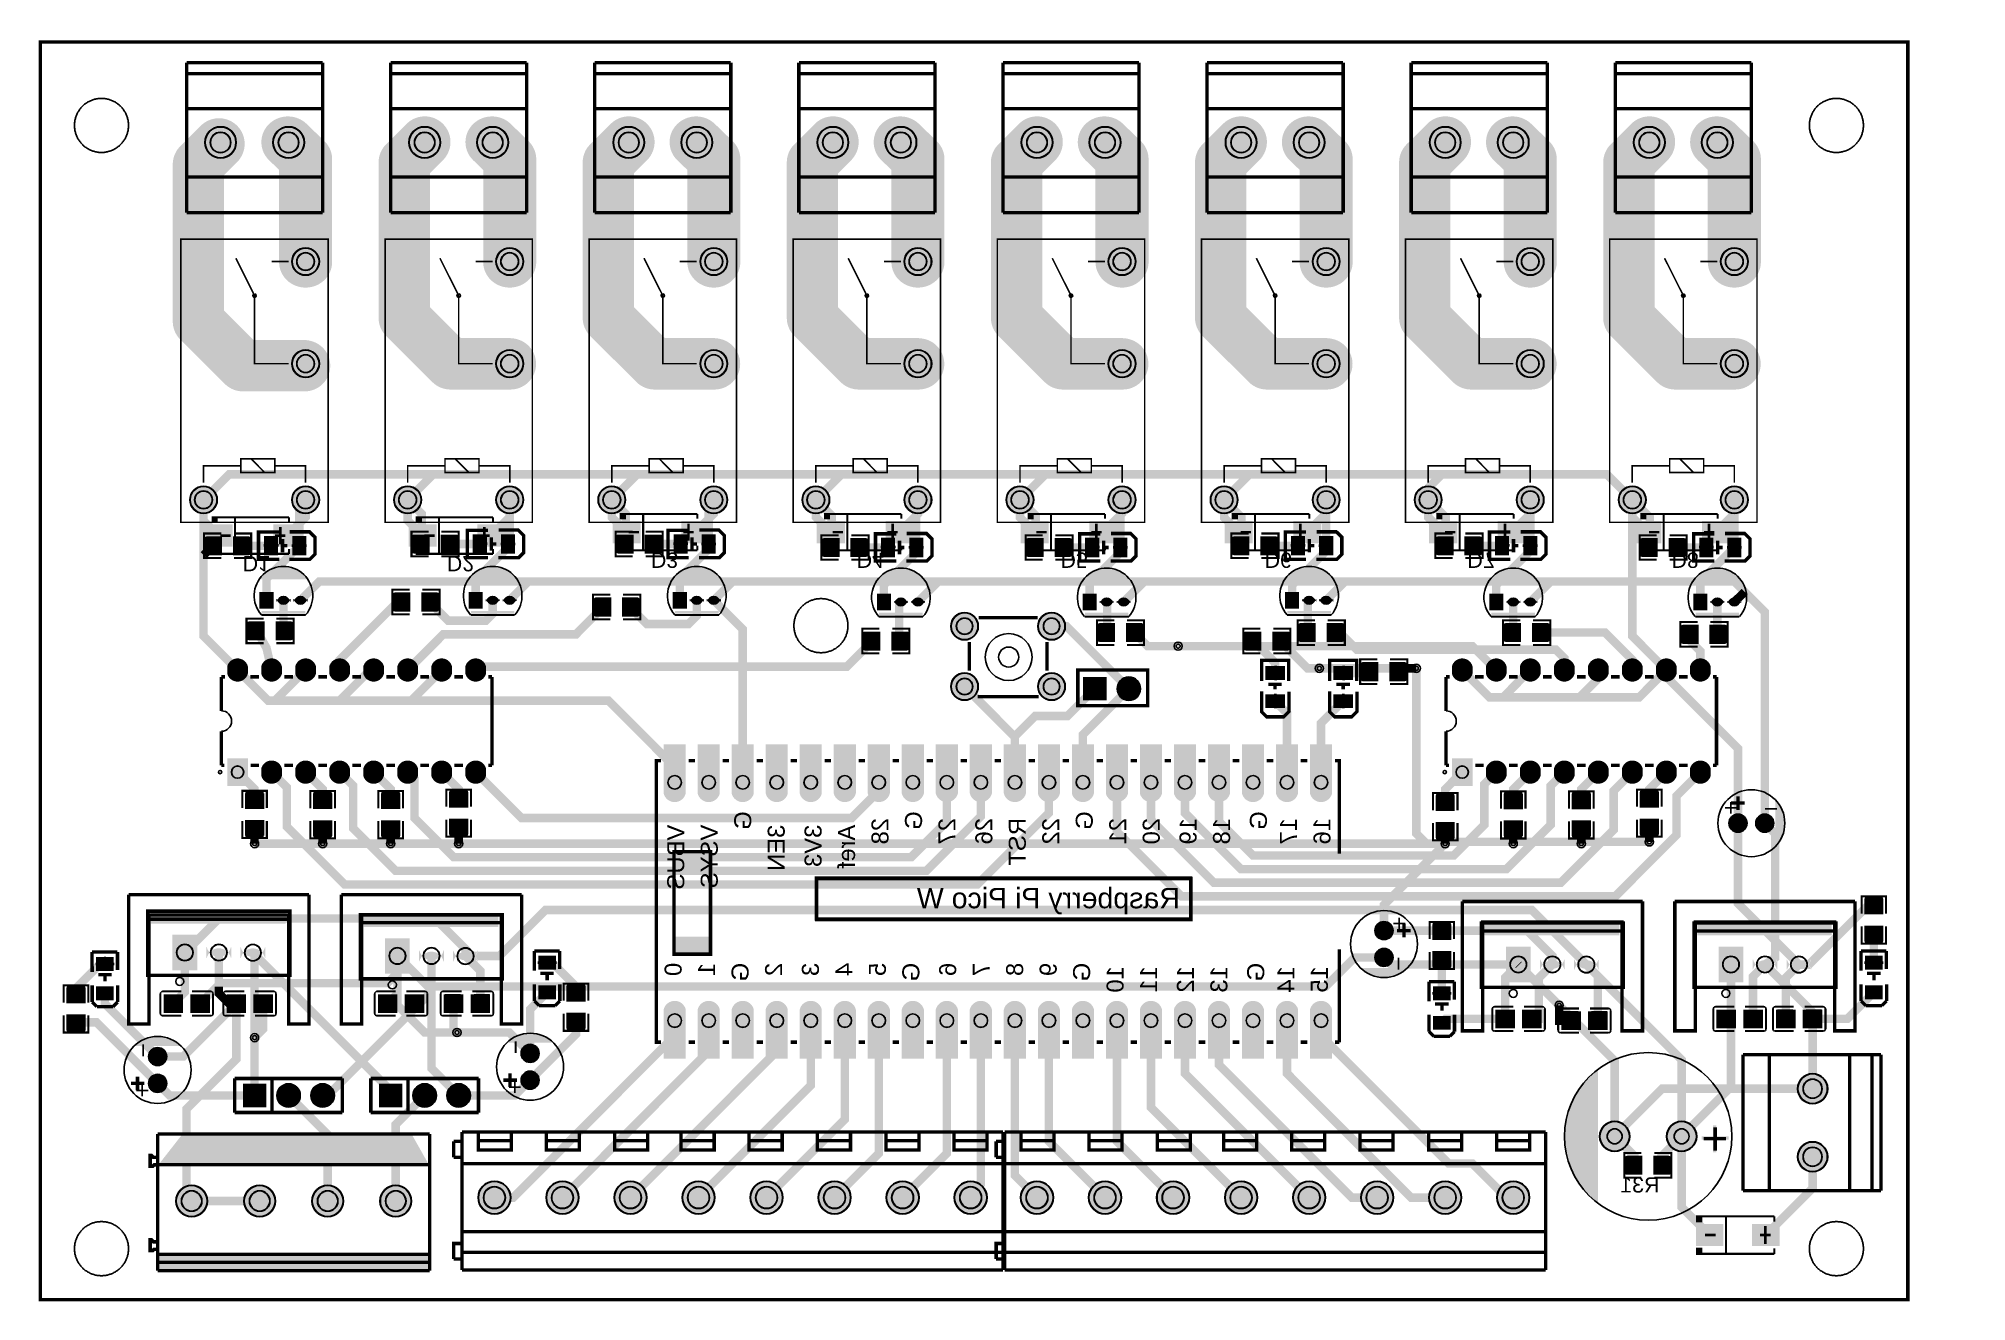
# Model space of a CAD drawing. Extents: x 165 to 5832, y -705 to 3005.
import ezdxf

# ---------------------------------------------------------------- set-up
doc = ezdxf.new("R2010")
doc.units = 9
for name, color, linetype, true_color in [('BoardOutLine', 7, 'Continuous', 0xff00ff), ('BottomLayer', 7, 'Continuous', 0x0000ff), ('BottomPasteMaskLayer', 7, 'Continuous', 0x800000), ('BottomSilkLayer', 7, 'Continuous', 0x66cc33), ('BottomSolderMaskLayer', 7, 'Continuous', 0xaa00ff), ('Document', 7, 'Continuous', 0xffffff), ('Hole', 7, 'Continuous', 0x222222), ('Multi-Layer', 7, 'Continuous', 0xc0c0c0), ('TopLayer', 7, 'Continuous', 0xff0000), ('TopPasteMaskLayer', 7, 'Continuous', 0x808080), ('TopSilkLayer', 7, 'Continuous', 0xffcc00), ('TopSolderMaskLayer', 7, 'Continuous', 0x800080)]:
    doc.layers.add(name, color=color, linetype=linetype, true_color=true_color)
doc.styles.get("Standard").update_dxf_attribs({"font": 'arial.ttf'})

msp = doc.modelspace()

# ---------------------------------------------------------------- texts
at = {"layer": 'BottomSilkLayer', "text_generation_flag": 2}
for s, height, rotation, p in [('D1', 45, 180, (765, 1485)), ('D2', 45, 180, (1365, 1485)), ('D3', 45, 180, (1965, 1495)), ('D4', 45, 180, (2570, 1495)), ('D5', 45, 180, (3169, 1495)), ('D6', 45, 180, (3769, 1495)), ('D7', 45, 180, (4365, 1495)), ('D8', 45, 180, (4965, 1495)), ('VBUS', 50, 90, (2063.1, 695.6)), ('VSYS', 50, 90, (2161.6, 695.6)), ('G', 50, 90, (2260, 735)), ('3EN', 50, 90, (2358.4, 695.6)), ('3V3', 50, 90, (2466.7, 695.6)), ('Aref', 50, 90, (2565.1, 695.6)), ('28', 50, 90, (2663.5, 715.3)), ('G', 50, 90, (2762, 735)), ('27', 50, 90, (2860.4, 715.3)), ('26', 50, 90, (2968.7, 715.3)), ('RST', 50, 90, (3067.1, 715.3)), ('22', 50, 90, (3165.5, 715.3)), ('G', 50, 90, (3263.9, 735)), ('21', 50, 90, (3362.4, 715.3)), ('20', 50, 90, (3460.8, 715.3)), ('19', 50, 90, (3569, 715.3)), ('18', 50, 90, (3667.5, 715.3)), ('G', 50, 90, (3775.8, 735)), ('17', 50, 90, (3864.3, 715.3)), ('16', 50, 90, (3962.8, 715.3)), ('0', 50, 90, (2055.4, 289.8)), ('1', 50, 90, (2153.8, 289.8)), ('G', 50, 90, (2252.2, 289.8)), ('2', 50, 90, (2350.7, 289.8)), ('3', 50, 90, (2458.9, 289.8)), ('4', 50, 90, (2557.4, 289.8)), ('5', 50, 90, (2655.8, 289.8)), ('G', 50, 90, (2754.2, 289.8)), ('6', 50, 90, (2862.5, 289.8)), ('7', 50, 90, (2960.9, 289.8)), ('8', 50, 90, (3059.3, 289.8)), ('9', 50, 90, (3157.8, 289.8)), ('G', 50, 90, (3256.2, 289.8)), ('G', 50, 90, (3768, 289.8)), ('10', 50, 90, (3354.6, 280)), ('11', 50, 90, (3453, 280)), ('12', 50, 90, (3561.3, 280)), ('13', 50, 90, (3659.7, 280)), ('14', 50, 90, (3856.6, 280)), ('15', 50, 90, (3955, 280))]:
    msp.add_text(s, height=height, rotation=rotation, dxfattribs=at).set_placement(p)
for s, height, p in [('Raspberry Pi Pico W', 60, (3520, 450)), ('R31', 45, (4930, -385))]:
    msp.add_text(s, height=height, dxfattribs=at).set_placement(p)

# ---------------------------------------------------------------- hatches: boundary and pattern name
at = {"layer": 'BottomLayer'}
for points in [[(945, 1969.5), (765, 1969.5), (762.5, 1969.5), (760.1, 1969.7), (757.6, 1969.9), (755.2, 1970.1), (752.8, 1970.5), (750.4, 1970.9), (748, 1971.5), (745.6, 1972.1), (743.2, 1972.7), (740.9, 1973.5), (738.6, 1974.3), (736.3, 1975.2), (734, 1976.2), (731.8, 1977.2), (729.6, 1978.4), (727.5, 1979.5), (725.4, 1980.8), (723.3, 1982.1), (721.3, 1983.5), (719.3, 1985), (717.4, 1986.5), (715.5, 1988.1), (713.7, 1989.8), (712, 1991.5), (582, 2121.5), (580.3, 2123.2), (578.6, 2125), (577, 2126.9), (575.5, 2128.8), (574, 2130.8), (572.6, 2132.8), (571.3, 2134.9), (570, 2137), (568.9, 2139.1), (567.7, 2141.3), (566.7, 2143.5), (565.7, 2145.8), (564.8, 2148.1), (564, 2150.4), (563.2, 2152.7), (562.6, 2155.1), (562, 2157.5), (561.4, 2159.9), (561, 2162.3), (560.6, 2164.7), (560.4, 2167.1), (560.2, 2169.6), (560, 2172), (560, 2174.5), (560, 2634.5), (560, 2637), (560.2, 2639.4), (560.4, 2641.9), (560.6, 2644.3), (561, 2646.7), (561.4, 2649.1), (562, 2651.5), (562.6, 2653.9), (563.2, 2656.3), (564, 2658.6), (564.8, 2660.9), (565.7, 2663.2), (566.7, 2665.5), (567.7, 2667.7), (568.9, 2669.9), (570, 2672), (571.3, 2674.1), (572.6, 2676.2), (574, 2678.2), (575.5, 2680.2), (577, 2682.1), (578.6, 2684), (580.3, 2685.8), (582, 2687.5), (642, 2747.5), (643.7, 2749.2), (645.5, 2750.9), (647.4, 2752.5), (649.3, 2754), (651.3, 2755.5), (653.3, 2756.9), (655.4, 2758.2), (657.5, 2759.5), (659.6, 2760.6), (661.8, 2761.8), (664, 2762.8), (666.3, 2763.8), (668.6, 2764.7), (670.9, 2765.5), (673.2, 2766.3), (675.6, 2766.9), (678, 2767.5), (680.4, 2768.1), (682.8, 2768.5), (685.2, 2768.9), (687.6, 2769.1), (690.1, 2769.3), (692.5, 2769.5), (695, 2769.5), (697.5, 2769.5), (699.9, 2769.3), (702.4, 2769.1), (704.8, 2768.9), (707.2, 2768.5), (709.6, 2768.1), (712, 2767.5), (714.4, 2766.9), (716.8, 2766.3), (719.1, 2765.5), (721.4, 2764.7), (723.7, 2763.8), (726, 2762.8), (728.2, 2761.8), (730.4, 2760.6), (732.5, 2759.5), (734.6, 2758.2), (736.7, 2756.9), (738.7, 2755.5), (740.7, 2754), (742.6, 2752.5), (744.5, 2750.9), (746.3, 2749.2), (748, 2747.5), (749.7, 2745.8), (751.4, 2744), (753, 2742.1), (754.5, 2740.2), (756, 2738.2), (757.4, 2736.2), (758.7, 2734.1), (760, 2732), (761.1, 2729.9), (762.3, 2727.7), (763.3, 2725.5), (764.3, 2723.2), (765.2, 2720.9), (766, 2718.6), (766.8, 2716.3), (767.4, 2713.9), (768, 2711.5), (768.6, 2709.1), (769, 2706.7), (769.4, 2704.3), (769.6, 2701.9), (769.8, 2699.4), (770, 2697), (770, 2694.5), (770, 2692), (769.8, 2689.6), (769.6, 2687.1), (769.4, 2684.7), (769, 2682.3), (768.6, 2679.9), (768, 2677.5), (767.4, 2675.1), (766.8, 2672.7), (766, 2670.4), (765.2, 2668.1), (764.3, 2665.8), (763.3, 2663.5), (762.3, 2661.3), (761.1, 2659.1), (760, 2657), (758.7, 2654.9), (757.4, 2652.8), (756, 2650.8), (754.5, 2648.8), (753, 2646.9), (751.4, 2645), (749.7, 2643.2), (748, 2641.5), (710, 2603.4), (710, 2205.6), (796.1, 2119.5), (945, 2119.5), (947.5, 2119.5), (949.9, 2119.3), (952.4, 2119.1), (954.8, 2118.9), (957.2, 2118.5), (959.6, 2118.1), (962, 2117.5), (964.4, 2116.9), (966.8, 2116.3), (969.1, 2115.5), (971.4, 2114.7), (973.7, 2113.8), (976, 2112.8), (978.2, 2111.8), (980.4, 2110.6), (982.5, 2109.5), (984.6, 2108.2), (986.7, 2106.9), (988.7, 2105.5), (990.7, 2104), (992.6, 2102.5), (994.5, 2100.9), (996.3, 2099.2), (998, 2097.5), (999.7, 2095.8), (1001.4, 2094), (1003, 2092.1), (1004.5, 2090.2), (1006, 2088.2), (1007.4, 2086.2), (1008.7, 2084.1), (1010, 2082), (1011.1, 2079.9), (1012.3, 2077.7), (1013.3, 2075.5), (1014.3, 2073.2), (1015.2, 2070.9), (1016, 2068.6), (1016.8, 2066.3), (1017.4, 2063.9), (1018, 2061.5), (1018.6, 2059.1), (1019, 2056.7), (1019.4, 2054.3), (1019.6, 2051.9), (1019.8, 2049.4), (1020, 2047), (1020, 2044.5), (1020, 2042), (1019.8, 2039.6), (1019.6, 2037.1), (1019.4, 2034.7), (1019, 2032.3), (1018.6, 2029.9), (1018, 2027.5), (1017.4, 2025.1), (1016.8, 2022.7), (1016, 2020.4), (1015.2, 2018.1), (1014.3, 2015.8), (1013.3, 2013.5), (1012.3, 2011.3), (1011.1, 2009.1), (1010, 2007), (1008.7, 2004.9), (1007.4, 2002.8), (1006, 2000.8), (1004.5, 1998.8), (1003, 1996.9), (1001.4, 1995), (999.7, 1993.2), (998, 1991.5), (996.3, 1989.8), (994.5, 1988.1), (992.6, 1986.5), (990.7, 1985), (988.7, 1983.5), (986.7, 1982.1), (984.6, 1980.8), (982.5, 1979.5), (980.4, 1978.4), (978.2, 1977.2), (976, 1976.2), (973.7, 1975.2), (971.4, 1974.3), (969.1, 1973.5), (966.8, 1972.7), (964.4, 1972.1), (962, 1971.5), (959.6, 1970.9), (957.2, 1970.5), (954.8, 1970.1), (952.4, 1969.9), (949.9, 1969.7), (947.5, 1969.5), (945, 1969.5)], [(875, 2350), (875, 2618.9), (847, 2647), (845.3, 2648.7), (843.6, 2650.5), (842, 2652.4), (840.5, 2654.3), (839, 2656.3), (837.6, 2658.3), (836.3, 2660.4), (835, 2662.5), (833.9, 2664.6), (832.7, 2666.8), (831.7, 2669), (830.7, 2671.3), (829.8, 2673.6), (829, 2675.9), (828.2, 2678.2), (827.6, 2680.6), (827, 2683), (826.4, 2685.4), (826, 2687.8), (825.6, 2690.2), (825.4, 2692.6), (825.2, 2695.1), (825, 2697.5), (825, 2700), (825, 2702.5), (825.2, 2704.9), (825.4, 2707.4), (825.6, 2709.8), (826, 2712.2), (826.4, 2714.6), (827, 2717), (827.6, 2719.4), (828.2, 2721.8), (829, 2724.1), (829.8, 2726.4), (830.7, 2728.7), (831.7, 2731), (832.7, 2733.2), (833.9, 2735.4), (835, 2737.5), (836.3, 2739.6), (837.6, 2741.7), (839, 2743.7), (840.5, 2745.7), (842, 2747.6), (843.6, 2749.5), (845.3, 2751.3), (847, 2753), (848.7, 2754.7), (850.5, 2756.4), (852.4, 2758), (854.3, 2759.5), (856.3, 2761), (858.3, 2762.4), (860.4, 2763.7), (862.5, 2765), (864.6, 2766.1), (866.8, 2767.3), (869, 2768.3), (871.3, 2769.3), (873.6, 2770.2), (875.9, 2771), (878.2, 2771.8), (880.6, 2772.4), (883, 2773), (885.4, 2773.6), (887.8, 2774), (890.2, 2774.4), (892.6, 2774.6), (895.1, 2774.8), (897.5, 2775), (900, 2775), (902.4, 2775), (904.9, 2774.8), (907.3, 2774.6), (909.8, 2774.4), (912.2, 2774), (914.6, 2773.6), (917, 2773), (919.4, 2772.4), (921.8, 2771.8), (924.1, 2771), (926.4, 2770.2), (928.7, 2769.3), (930.9, 2768.3), (933.2, 2767.3), (935.3, 2766.1), (937.5, 2765), (939.6, 2763.7), (941.7, 2762.4), (943.7, 2761), (945.7, 2759.5), (947.6, 2758), (949.4, 2756.4), (951.3, 2754.7), (953, 2753), (1003, 2703), (1004.7, 2701.3), (1006.4, 2699.4), (1008, 2697.6), (1009.5, 2695.7), (1011, 2693.7), (1012.4, 2691.7), (1013.7, 2689.6), (1015, 2687.5), (1016.1, 2685.3), (1017.3, 2683.2), (1018.3, 2680.9), (1019.3, 2678.7), (1020.2, 2676.4), (1021, 2674.1), (1021.8, 2671.8), (1022.4, 2669.4), (1023, 2667), (1023.6, 2664.6), (1024, 2662.2), (1024.4, 2659.8), (1024.6, 2657.3), (1024.8, 2654.9), (1025, 2652.4), (1025, 2650), (1025, 2350), (1025, 2347.5), (1024.8, 2345.1), (1024.6, 2342.6), (1024.4, 2340.2), (1024, 2337.8), (1023.6, 2335.4), (1023, 2333), (1022.4, 2330.6), (1021.8, 2328.2), (1021, 2325.9), (1020.2, 2323.6), (1019.3, 2321.3), (1018.3, 2319), (1017.3, 2316.8), (1016.1, 2314.6), (1015, 2312.5), (1013.7, 2310.4), (1012.4, 2308.3), (1011, 2306.3), (1009.5, 2304.3), (1008, 2302.4), (1006.4, 2300.5), (1004.7, 2298.7), (1003, 2297), (1001.3, 2295.3), (999.5, 2293.6), (997.6, 2292), (995.7, 2290.5), (993.7, 2289), (991.7, 2287.6), (989.6, 2286.3), (987.5, 2285), (985.4, 2283.9), (983.2, 2282.7), (981, 2281.7), (978.7, 2280.7), (976.4, 2279.8), (974.1, 2279), (971.8, 2278.2), (969.4, 2277.6), (967, 2277), (964.6, 2276.4), (962.2, 2276), (959.8, 2275.6), (957.4, 2275.4), (954.9, 2275.2), (952.5, 2275), (950, 2275), (947.5, 2275), (945.1, 2275.2), (942.6, 2275.4), (940.2, 2275.6), (937.8, 2276), (935.4, 2276.4), (933, 2277), (930.6, 2277.6), (928.2, 2278.2), (925.9, 2279), (923.6, 2279.8), (921.3, 2280.7), (919, 2281.7), (916.8, 2282.7), (914.6, 2283.9), (912.5, 2285), (910.4, 2286.3), (908.3, 2287.6), (906.3, 2289), (904.3, 2290.5), (902.4, 2292), (900.5, 2293.6), (898.7, 2295.3), (897, 2297), (895.3, 2298.7), (893.6, 2300.5), (892, 2302.4), (890.5, 2304.3), (889, 2306.3), (887.6, 2308.3), (886.3, 2310.4), (885, 2312.5), (883.9, 2314.6), (882.7, 2316.8), (881.7, 2319), (880.7, 2321.3), (879.8, 2323.6), (879, 2325.9), (878.2, 2328.2), (877.6, 2330.6), (877, 2333), (876.4, 2335.4), (876, 2337.8), (875.6, 2340.2), (875.4, 2342.6), (875.2, 2345.1), (875, 2347.5), (875, 2350)], [(1550, 1975), (1375, 1975), (1372.5, 1975), (1370.1, 1975.2), (1367.6, 1975.4), (1365.2, 1975.6), (1362.8, 1976), (1360.4, 1976.4), (1358, 1977), (1355.6, 1977.6), (1353.2, 1978.2), (1350.9, 1979), (1348.6, 1979.8), (1346.3, 1980.7), (1344, 1981.7), (1341.8, 1982.7), (1339.6, 1983.9), (1337.5, 1985), (1335.4, 1986.3), (1333.3, 1987.6), (1331.3, 1989), (1329.3, 1990.5), (1327.4, 1992), (1325.5, 1993.6), (1323.7, 1995.3), (1322, 1997), (1187, 2132), (1185.3, 2133.7), (1183.6, 2135.5), (1182, 2137.4), (1180.5, 2139.3), (1179, 2141.3), (1177.6, 2143.3), (1176.3, 2145.4), (1175, 2147.5), (1173.9, 2149.6), (1172.7, 2151.8), (1171.7, 2154), (1170.7, 2156.3), (1169.8, 2158.6), (1169, 2160.9), (1168.2, 2163.2), (1167.6, 2165.6), (1167, 2168), (1166.4, 2170.4), (1166, 2172.8), (1165.6, 2175.2), (1165.4, 2177.6), (1165.2, 2180.1), (1165, 2182.5), (1165, 2185), (1165, 2640), (1165, 2642.5), (1165.2, 2644.9), (1165.4, 2647.4), (1165.6, 2649.8), (1166, 2652.2), (1166.4, 2654.6), (1167, 2657), (1167.6, 2659.4), (1168.2, 2661.8), (1169, 2664.1), (1169.8, 2666.4), (1170.7, 2668.7), (1171.7, 2671), (1172.7, 2673.2), (1173.9, 2675.4), (1175, 2677.5), (1176.3, 2679.6), (1177.6, 2681.7), (1179, 2683.7), (1180.5, 2685.7), (1182, 2687.6), (1183.6, 2689.5), (1185.3, 2691.3), (1187, 2693), (1247, 2753), (1248.7, 2754.7), (1250.5, 2756.4), (1252.4, 2758), (1254.3, 2759.5), (1256.3, 2761), (1258.3, 2762.4), (1260.4, 2763.7), (1262.5, 2765), (1264.6, 2766.1), (1266.8, 2767.3), (1269, 2768.3), (1271.3, 2769.3), (1273.6, 2770.2), (1275.9, 2771), (1278.2, 2771.8), (1280.6, 2772.4), (1283, 2773), (1285.4, 2773.6), (1287.8, 2774), (1290.2, 2774.4), (1292.6, 2774.6), (1295.1, 2774.8), (1297.5, 2775), (1300, 2775), (1302.5, 2775), (1304.9, 2774.8), (1307.4, 2774.6), (1309.8, 2774.4), (1312.2, 2774), (1314.6, 2773.6), (1317, 2773), (1319.4, 2772.4), (1321.8, 2771.8), (1324.1, 2771), (1326.4, 2770.2), (1328.7, 2769.3), (1331, 2768.3), (1333.2, 2767.3), (1335.4, 2766.1), (1337.5, 2765), (1339.6, 2763.7), (1341.7, 2762.4), (1343.7, 2761), (1345.7, 2759.5), (1347.6, 2758), (1349.5, 2756.4), (1351.3, 2754.7), (1353, 2753), (1354.7, 2751.3), (1356.4, 2749.5), (1358, 2747.6), (1359.5, 2745.7), (1361, 2743.7), (1362.4, 2741.7), (1363.7, 2739.6), (1365, 2737.5), (1366.1, 2735.4), (1367.3, 2733.2), (1368.3, 2731), (1369.3, 2728.7), (1370.2, 2726.4), (1371, 2724.1), (1371.8, 2721.8), (1372.4, 2719.4), (1373, 2717), (1373.6, 2714.6), (1374, 2712.2), (1374.4, 2709.8), (1374.6, 2707.4), (1374.8, 2704.9), (1375, 2702.5), (1375, 2700), (1375, 2697.5), (1374.8, 2695.1), (1374.6, 2692.6), (1374.4, 2690.2), (1374, 2687.8), (1373.6, 2685.4), (1373, 2683), (1372.4, 2680.6), (1371.8, 2678.2), (1371, 2675.9), (1370.2, 2673.6), (1369.3, 2671.3), (1368.3, 2669), (1367.3, 2666.8), (1366.1, 2664.6), (1365, 2662.5), (1363.7, 2660.4), (1362.4, 2658.3), (1361, 2656.3), (1359.5, 2654.3), (1358, 2652.4), (1356.4, 2650.5), (1354.7, 2648.7), (1353, 2647), (1315, 2608.9), (1315, 2216.1), (1406.1, 2125), (1550, 2125), (1552.5, 2125), (1554.9, 2124.8), (1557.4, 2124.6), (1559.8, 2124.4), (1562.2, 2124), (1564.6, 2123.6), (1567, 2123), (1569.4, 2122.4), (1571.8, 2121.8), (1574.1, 2121), (1576.4, 2120.2), (1578.7, 2119.3), (1581, 2118.3), (1583.2, 2117.3), (1585.4, 2116.1), (1587.5, 2115), (1589.6, 2113.7), (1591.7, 2112.4), (1593.7, 2111), (1595.7, 2109.5), (1597.6, 2108), (1599.5, 2106.4), (1601.3, 2104.7), (1603, 2103), (1604.7, 2101.3), (1606.4, 2099.5), (1608, 2097.6), (1609.5, 2095.7), (1611, 2093.7), (1612.4, 2091.7), (1613.7, 2089.6), (1615, 2087.5), (1616.1, 2085.4), (1617.3, 2083.2), (1618.3, 2081), (1619.3, 2078.7), (1620.2, 2076.4), (1621, 2074.1), (1621.8, 2071.8), (1622.4, 2069.4), (1623, 2067), (1623.6, 2064.6), (1624, 2062.2), (1624.4, 2059.8), (1624.6, 2057.4), (1624.8, 2054.9), (1625, 2052.5), (1625, 2050), (1625, 2047.5), (1624.8, 2045.1), (1624.6, 2042.6), (1624.4, 2040.2), (1624, 2037.8), (1623.6, 2035.4), (1623, 2033), (1622.4, 2030.6), (1621.8, 2028.2), (1621, 2025.9), (1620.2, 2023.6), (1619.3, 2021.3), (1618.3, 2019), (1617.3, 2016.8), (1616.1, 2014.6), (1615, 2012.5), (1613.7, 2010.4), (1612.4, 2008.3), (1611, 2006.3), (1609.5, 2004.3), (1608, 2002.4), (1606.4, 2000.5), (1604.7, 1998.7), (1603, 1997), (1601.3, 1995.3), (1599.5, 1993.6), (1597.6, 1992), (1595.7, 1990.5), (1593.7, 1989), (1591.7, 1987.6), (1589.6, 1986.3), (1587.5, 1985), (1585.4, 1983.9), (1583.2, 1982.7), (1581, 1981.7), (1578.7, 1980.7), (1576.4, 1979.8), (1574.1, 1979), (1571.8, 1978.2), (1569.4, 1977.6), (1567, 1977), (1564.6, 1976.4), (1562.2, 1976), (1559.8, 1975.6), (1557.4, 1975.4), (1554.9, 1975.2), (1552.5, 1975), (1550, 1975)], [(1475, 2350), (1475, 2618.9), (1447, 2647), (1445.3, 2648.7), (1443.6, 2650.5), (1442, 2652.4), (1440.5, 2654.3), (1439, 2656.3), (1437.6, 2658.3), (1436.3, 2660.4), (1435, 2662.5), (1433.9, 2664.6), (1432.7, 2666.8), (1431.7, 2669), (1430.7, 2671.3), (1429.8, 2673.6), (1429, 2675.9), (1428.2, 2678.2), (1427.6, 2680.6), (1427, 2683), (1426.4, 2685.4), (1426, 2687.8), (1425.6, 2690.2), (1425.4, 2692.6), (1425.2, 2695.1), (1425, 2697.5), (1425, 2700), (1425, 2702.5), (1425.2, 2704.9), (1425.4, 2707.4), (1425.6, 2709.8), (1426, 2712.2), (1426.4, 2714.6), (1427, 2717), (1427.6, 2719.4), (1428.2, 2721.8), (1429, 2724.1), (1429.8, 2726.4), (1430.7, 2728.7), (1431.7, 2731), (1432.7, 2733.2), (1433.9, 2735.4), (1435, 2737.5), (1436.3, 2739.6), (1437.6, 2741.7), (1439, 2743.7), (1440.5, 2745.7), (1442, 2747.6), (1443.6, 2749.5), (1445.3, 2751.3), (1447, 2753), (1448.7, 2754.7), (1450.5, 2756.4), (1452.4, 2758), (1454.3, 2759.5), (1456.3, 2761), (1458.3, 2762.4), (1460.4, 2763.7), (1462.5, 2765), (1464.6, 2766.1), (1466.8, 2767.3), (1469, 2768.3), (1471.3, 2769.3), (1473.6, 2770.2), (1475.9, 2771), (1478.2, 2771.8), (1480.6, 2772.4), (1483, 2773), (1485.4, 2773.6), (1487.8, 2774), (1490.2, 2774.4), (1492.6, 2774.6), (1495.1, 2774.8), (1497.5, 2775), (1500, 2775), (1502.4, 2775), (1504.9, 2774.8), (1507.3, 2774.6), (1509.8, 2774.4), (1512.2, 2774), (1514.6, 2773.6), (1517, 2773), (1519.4, 2772.4), (1521.8, 2771.8), (1524.1, 2771), (1526.4, 2770.2), (1528.7, 2769.3), (1530.9, 2768.3), (1533.2, 2767.3), (1535.3, 2766.1), (1537.5, 2765), (1539.6, 2763.7), (1541.7, 2762.4), (1543.7, 2761), (1545.7, 2759.5), (1547.6, 2758), (1549.4, 2756.4), (1551.3, 2754.7), (1553, 2753), (1603, 2703), (1604.7, 2701.3), (1606.4, 2699.4), (1608, 2697.6), (1609.5, 2695.7), (1611, 2693.7), (1612.4, 2691.7), (1613.7, 2689.6), (1615, 2687.5), (1616.1, 2685.3), (1617.3, 2683.2), (1618.3, 2680.9), (1619.3, 2678.7), (1620.2, 2676.4), (1621, 2674.1), (1621.8, 2671.8), (1622.4, 2669.4), (1623, 2667), (1623.6, 2664.6), (1624, 2662.2), (1624.4, 2659.8), (1624.6, 2657.3), (1624.8, 2654.9), (1625, 2652.4), (1625, 2650), (1625, 2350), (1625, 2347.5), (1624.8, 2345.1), (1624.6, 2342.6), (1624.4, 2340.2), (1624, 2337.8), (1623.6, 2335.4), (1623, 2333), (1622.4, 2330.6), (1621.8, 2328.2), (1621, 2325.9), (1620.2, 2323.6), (1619.3, 2321.3), (1618.3, 2319), (1617.3, 2316.8), (1616.1, 2314.6), (1615, 2312.5), (1613.7, 2310.4), (1612.4, 2308.3), (1611, 2306.3), (1609.5, 2304.3), (1608, 2302.4), (1606.4, 2300.5), (1604.7, 2298.7), (1603, 2297), (1601.3, 2295.3), (1599.5, 2293.6), (1597.6, 2292), (1595.7, 2290.5), (1593.7, 2289), (1591.7, 2287.6), (1589.6, 2286.3), (1587.5, 2285), (1585.4, 2283.9), (1583.2, 2282.7), (1581, 2281.7), (1578.7, 2280.7), (1576.4, 2279.8), (1574.1, 2279), (1571.8, 2278.2), (1569.4, 2277.6), (1567, 2277), (1564.6, 2276.4), (1562.2, 2276), (1559.8, 2275.6), (1557.4, 2275.4), (1554.9, 2275.2), (1552.5, 2275), (1550, 2275), (1547.5, 2275), (1545.1, 2275.2), (1542.6, 2275.4), (1540.2, 2275.6), (1537.8, 2276), (1535.4, 2276.4), (1533, 2277), (1530.6, 2277.6), (1528.2, 2278.2), (1525.9, 2279), (1523.6, 2279.8), (1521.3, 2280.7), (1519, 2281.7), (1516.8, 2282.7), (1514.6, 2283.9), (1512.5, 2285), (1510.4, 2286.3), (1508.3, 2287.6), (1506.3, 2289), (1504.3, 2290.5), (1502.4, 2292), (1500.5, 2293.6), (1498.7, 2295.3), (1497, 2297), (1495.3, 2298.7), (1493.6, 2300.5), (1492, 2302.4), (1490.5, 2304.3), (1489, 2306.3), (1487.6, 2308.3), (1486.3, 2310.4), (1485, 2312.5), (1483.9, 2314.6), (1482.7, 2316.8), (1481.7, 2319), (1480.7, 2321.3), (1479.8, 2323.6), (1479, 2325.9), (1478.2, 2328.2), (1477.6, 2330.6), (1477, 2333), (1476.4, 2335.4), (1476, 2337.8), (1475.6, 2340.2), (1475.4, 2342.6), (1475.2, 2345.1), (1475, 2347.5), (1475, 2350)], [(2150, 1975), (1975, 1975), (1972.5, 1975), (1970.1, 1975.2), (1967.7, 1975.4), (1965.2, 1975.6), (1962.8, 1976), (1960.4, 1976.4), (1958, 1977), (1955.6, 1977.6), (1953.2, 1978.2), (1950.9, 1979), (1948.6, 1979.8), (1946.3, 1980.7), (1944, 1981.7), (1941.8, 1982.7), (1939.6, 1983.9), (1937.5, 1985), (1935.4, 1986.3), (1933.3, 1987.6), (1931.3, 1989), (1929.3, 1990.5), (1927.4, 1992), (1925.6, 1993.6), (1923.7, 1995.3), (1922, 1997), (1787, 2132), (1785.3, 2133.7), (1783.6, 2135.5), (1782, 2137.4), (1780.5, 2139.3), (1779, 2141.3), (1777.6, 2143.3), (1776.3, 2145.4), (1775, 2147.5), (1773.9, 2149.6), (1772.7, 2151.8), (1771.7, 2154), (1770.7, 2156.3), (1769.8, 2158.6), (1769, 2160.9), (1768.2, 2163.2), (1767.6, 2165.6), (1767, 2168), (1766.4, 2170.4), (1766, 2172.8), (1765.6, 2175.2), (1765.4, 2177.6), (1765.2, 2180.1), (1765, 2182.5), (1765, 2185), (1765, 2640), (1765, 2642.5), (1765.2, 2644.9), (1765.4, 2647.4), (1765.6, 2649.8), (1766, 2652.2), (1766.4, 2654.6), (1767, 2657), (1767.6, 2659.4), (1768.2, 2661.8), (1769, 2664.1), (1769.8, 2666.4), (1770.7, 2668.7), (1771.7, 2671), (1772.7, 2673.2), (1773.9, 2675.4), (1775, 2677.5), (1776.3, 2679.6), (1777.6, 2681.7), (1779, 2683.7), (1780.5, 2685.7), (1782, 2687.6), (1783.6, 2689.5), (1785.3, 2691.3), (1787, 2693), (1847, 2753), (1848.7, 2754.7), (1850.6, 2756.4), (1852.4, 2758), (1854.3, 2759.5), (1856.3, 2761), (1858.3, 2762.4), (1860.4, 2763.7), (1862.5, 2765), (1864.6, 2766.1), (1866.8, 2767.3), (1869, 2768.3), (1871.3, 2769.3), (1873.6, 2770.2), (1875.9, 2771), (1878.2, 2771.8), (1880.6, 2772.4), (1883, 2773), (1885.4, 2773.6), (1887.8, 2774), (1890.2, 2774.4), (1892.7, 2774.6), (1895.1, 2774.8), (1897.5, 2775), (1900, 2775), (1902.5, 2775), (1904.9, 2774.8), (1907.4, 2774.6), (1909.8, 2774.4), (1912.2, 2774), (1914.6, 2773.6), (1917, 2773), (1919.4, 2772.4), (1921.8, 2771.8), (1924.1, 2771), (1926.4, 2770.2), (1928.7, 2769.3), (1931, 2768.3), (1933.2, 2767.3), (1935.4, 2766.1), (1937.5, 2765), (1939.6, 2763.7), (1941.7, 2762.4), (1943.7, 2761), (1945.7, 2759.5), (1947.6, 2758), (1949.5, 2756.4), (1951.3, 2754.7), (1953, 2753), (1954.7, 2751.3), (1956.4, 2749.5), (1958, 2747.6), (1959.5, 2745.7), (1961, 2743.7), (1962.4, 2741.7), (1963.7, 2739.6), (1965, 2737.5), (1966.1, 2735.4), (1967.3, 2733.2), (1968.3, 2731), (1969.3, 2728.7), (1970.2, 2726.4), (1971, 2724.1), (1971.8, 2721.8), (1972.4, 2719.4), (1973, 2717), (1973.6, 2714.6), (1974, 2712.2), (1974.4, 2709.8), (1974.6, 2707.4), (1974.8, 2704.9), (1975, 2702.5), (1975, 2700), (1975, 2697.5), (1974.8, 2695.1), (1974.6, 2692.6), (1974.4, 2690.2), (1974, 2687.8), (1973.6, 2685.4), (1973, 2683), (1972.4, 2680.6), (1971.8, 2678.2), (1971, 2675.9), (1970.2, 2673.6), (1969.3, 2671.3), (1968.3, 2669), (1967.3, 2666.8), (1966.1, 2664.6), (1965, 2662.5), (1963.7, 2660.4), (1962.4, 2658.3), (1961, 2656.3), (1959.5, 2654.3), (1958, 2652.4), (1956.4, 2650.5), (1954.7, 2648.7), (1953, 2647), (1915, 2608.9), (1915, 2216.1), (2006.1, 2125), (2150, 2125), (2152.5, 2125), (2154.9, 2124.8), (2157.4, 2124.6), (2159.8, 2124.4), (2162.2, 2124), (2164.6, 2123.6), (2167, 2123), (2169.4, 2122.4), (2171.8, 2121.8), (2174.1, 2121), (2176.4, 2120.2), (2178.7, 2119.3), (2181, 2118.3), (2183.2, 2117.3), (2185.4, 2116.1), (2187.5, 2115), (2189.6, 2113.7), (2191.7, 2112.4), (2193.7, 2111), (2195.7, 2109.5), (2197.6, 2108), (2199.5, 2106.4), (2201.3, 2104.7), (2203, 2103), (2204.7, 2101.3), (2206.4, 2099.5), (2208, 2097.6), (2209.5, 2095.7), (2211, 2093.7), (2212.4, 2091.7), (2213.7, 2089.6), (2215, 2087.5), (2216.1, 2085.4), (2217.3, 2083.2), (2218.3, 2081), (2219.3, 2078.7), (2220.2, 2076.4), (2221, 2074.1), (2221.8, 2071.8), (2222.4, 2069.4), (2223, 2067), (2223.6, 2064.6), (2224, 2062.2), (2224.4, 2059.8), (2224.6, 2057.4), (2224.8, 2054.9), (2225, 2052.5), (2225, 2050), (2225, 2047.5), (2224.8, 2045.1), (2224.6, 2042.6), (2224.4, 2040.2), (2224, 2037.8), (2223.6, 2035.4), (2223, 2033), (2222.4, 2030.6), (2221.8, 2028.2), (2221, 2025.9), (2220.2, 2023.6), (2219.3, 2021.3), (2218.3, 2019), (2217.3, 2016.8), (2216.1, 2014.6), (2215, 2012.5), (2213.7, 2010.4), (2212.4, 2008.3), (2211, 2006.3), (2209.5, 2004.3), (2208, 2002.4), (2206.4, 2000.5), (2204.7, 1998.7), (2203, 1997), (2201.3, 1995.3), (2199.5, 1993.6), (2197.6, 1992), (2195.7, 1990.5), (2193.7, 1989), (2191.7, 1987.6), (2189.6, 1986.3), (2187.5, 1985), (2185.4, 1983.9), (2183.2, 1982.7), (2181, 1981.7), (2178.7, 1980.7), (2176.4, 1979.8), (2174.1, 1979), (2171.8, 1978.2), (2169.4, 1977.6), (2167, 1977), (2164.6, 1976.4), (2162.2, 1976), (2159.8, 1975.6), (2157.4, 1975.4), (2154.9, 1975.2), (2152.5, 1975), (2150, 1975)], [(2075, 2350), (2075, 2618.9), (2047, 2647), (2045.3, 2648.7), (2043.6, 2650.5), (2042, 2652.4), (2040.5, 2654.3), (2039, 2656.3), (2037.6, 2658.3), (2036.3, 2660.4), (2035, 2662.5), (2033.9, 2664.6), (2032.7, 2666.8), (2031.7, 2669), (2030.7, 2671.3), (2029.8, 2673.6), (2029, 2675.9), (2028.2, 2678.2), (2027.6, 2680.6), (2027, 2683), (2026.4, 2685.4), (2026, 2687.8), (2025.6, 2690.2), (2025.4, 2692.6), (2025.2, 2695.1), (2025, 2697.5), (2025, 2700), (2025, 2702.5), (2025.2, 2704.9), (2025.4, 2707.4), (2025.6, 2709.8), (2026, 2712.2), (2026.4, 2714.6), (2027, 2717), (2027.6, 2719.4), (2028.2, 2721.8), (2029, 2724.1), (2029.8, 2726.4), (2030.7, 2728.7), (2031.7, 2731), (2032.7, 2733.2), (2033.9, 2735.4), (2035, 2737.5), (2036.3, 2739.6), (2037.6, 2741.7), (2039, 2743.7), (2040.5, 2745.7), (2042, 2747.6), (2043.6, 2749.5), (2045.3, 2751.3), (2047, 2753), (2048.7, 2754.7), (2050.5, 2756.4), (2052.4, 2758), (2054.3, 2759.5), (2056.3, 2761), (2058.3, 2762.4), (2060.4, 2763.7), (2062.5, 2765), (2064.6, 2766.1), (2066.8, 2767.3), (2069, 2768.3), (2071.3, 2769.3), (2073.6, 2770.2), (2075.9, 2771), (2078.2, 2771.8), (2080.6, 2772.4), (2083, 2773), (2085.4, 2773.6), (2087.8, 2774), (2090.2, 2774.4), (2092.6, 2774.6), (2095.1, 2774.8), (2097.5, 2775), (2100, 2775), (2102.4, 2775), (2104.9, 2774.8), (2107.3, 2774.6), (2109.8, 2774.4), (2112.2, 2774), (2114.6, 2773.6), (2117, 2773), (2119.4, 2772.4), (2121.8, 2771.8), (2124.1, 2771), (2126.4, 2770.2), (2128.7, 2769.3), (2130.9, 2768.3), (2133.2, 2767.3), (2135.3, 2766.1), (2137.5, 2765), (2139.6, 2763.7), (2141.7, 2762.4), (2143.7, 2761), (2145.7, 2759.5), (2147.6, 2758), (2149.4, 2756.4), (2151.3, 2754.7), (2153, 2753), (2203, 2703), (2204.7, 2701.3), (2206.4, 2699.4), (2208, 2697.6), (2209.5, 2695.7), (2211, 2693.7), (2212.4, 2691.7), (2213.7, 2689.6), (2215, 2687.5), (2216.1, 2685.3), (2217.3, 2683.2), (2218.3, 2680.9), (2219.3, 2678.7), (2220.2, 2676.4), (2221, 2674.1), (2221.8, 2671.8), (2222.4, 2669.4), (2223, 2667), (2223.6, 2664.6), (2224, 2662.2), (2224.4, 2659.8), (2224.6, 2657.3), (2224.8, 2654.9), (2225, 2652.4), (2225, 2650), (2225, 2350), (2225, 2347.5), (2224.8, 2345.1), (2224.6, 2342.6), (2224.4, 2340.2), (2224, 2337.8), (2223.6, 2335.4), (2223, 2333), (2222.4, 2330.6), (2221.8, 2328.2), (2221, 2325.9), (2220.2, 2323.6), (2219.3, 2321.3), (2218.3, 2319), (2217.3, 2316.8), (2216.1, 2314.6), (2215, 2312.5), (2213.7, 2310.4), (2212.4, 2308.3), (2211, 2306.3), (2209.5, 2304.3), (2208, 2302.4), (2206.4, 2300.5), (2204.7, 2298.7), (2203, 2297), (2201.3, 2295.3), (2199.5, 2293.6), (2197.6, 2292), (2195.7, 2290.5), (2193.7, 2289), (2191.7, 2287.6), (2189.6, 2286.3), (2187.5, 2285), (2185.4, 2283.9), (2183.2, 2282.7), (2181, 2281.7), (2178.7, 2280.7), (2176.4, 2279.8), (2174.1, 2279), (2171.8, 2278.2), (2169.4, 2277.6), (2167, 2277), (2164.6, 2276.4), (2162.2, 2276), (2159.8, 2275.6), (2157.4, 2275.4), (2154.9, 2275.2), (2152.5, 2275), (2150, 2275), (2147.5, 2275), (2145.1, 2275.2), (2142.6, 2275.4), (2140.2, 2275.6), (2137.8, 2276), (2135.4, 2276.4), (2133, 2277), (2130.6, 2277.6), (2128.2, 2278.2), (2125.9, 2279), (2123.6, 2279.8), (2121.3, 2280.7), (2119, 2281.7), (2116.8, 2282.7), (2114.6, 2283.9), (2112.5, 2285), (2110.4, 2286.3), (2108.3, 2287.6), (2106.3, 2289), (2104.3, 2290.5), (2102.4, 2292), (2100.5, 2293.6), (2098.7, 2295.3), (2097, 2297), (2095.3, 2298.7), (2093.6, 2300.5), (2092, 2302.4), (2090.5, 2304.3), (2089, 2306.3), (2087.6, 2308.3), (2086.3, 2310.4), (2085, 2312.5), (2083.9, 2314.6), (2082.7, 2316.8), (2081.7, 2319), (2080.7, 2321.3), (2079.8, 2323.6), (2079, 2325.9), (2078.2, 2328.2), (2077.6, 2330.6), (2077, 2333), (2076.4, 2335.4), (2076, 2337.8), (2075.6, 2340.2), (2075.4, 2342.6), (2075.2, 2345.1), (2075, 2347.5), (2075, 2350)], [(2750, 1975), (2575, 1975), (2572.5, 1975), (2570.1, 1975.2), (2567.6, 1975.4), (2565.2, 1975.6), (2562.8, 1976), (2560.4, 1976.4), (2558, 1977), (2555.6, 1977.6), (2553.2, 1978.2), (2550.9, 1979), (2548.6, 1979.8), (2546.3, 1980.7), (2544, 1981.7), (2541.8, 1982.7), (2539.6, 1983.9), (2537.5, 1985), (2535.4, 1986.3), (2533.3, 1987.6), (2531.3, 1989), (2529.3, 1990.5), (2527.4, 1992), (2525.5, 1993.6), (2523.7, 1995.3), (2522, 1997), (2387, 2132), (2385.3, 2133.7), (2383.6, 2135.5), (2382, 2137.4), (2380.5, 2139.3), (2379, 2141.3), (2377.6, 2143.3), (2376.3, 2145.4), (2375, 2147.5), (2373.9, 2149.6), (2372.7, 2151.8), (2371.7, 2154), (2370.7, 2156.3), (2369.8, 2158.6), (2369, 2160.9), (2368.2, 2163.2), (2367.6, 2165.6), (2367, 2168), (2366.4, 2170.4), (2366, 2172.8), (2365.6, 2175.2), (2365.4, 2177.6), (2365.2, 2180.1), (2365, 2182.5), (2365, 2185), (2365, 2640), (2365, 2642.5), (2365.2, 2644.9), (2365.4, 2647.4), (2365.6, 2649.8), (2366, 2652.2), (2366.4, 2654.6), (2367, 2657), (2367.6, 2659.4), (2368.2, 2661.8), (2369, 2664.1), (2369.8, 2666.4), (2370.7, 2668.7), (2371.7, 2671), (2372.7, 2673.2), (2373.9, 2675.4), (2375, 2677.5), (2376.3, 2679.6), (2377.6, 2681.7), (2379, 2683.7), (2380.5, 2685.7), (2382, 2687.6), (2383.6, 2689.5), (2385.3, 2691.3), (2387, 2693), (2447, 2753), (2448.7, 2754.7), (2450.5, 2756.4), (2452.4, 2758), (2454.3, 2759.5), (2456.3, 2761), (2458.3, 2762.4), (2460.4, 2763.7), (2462.5, 2765), (2464.6, 2766.1), (2466.8, 2767.3), (2469, 2768.3), (2471.3, 2769.3), (2473.6, 2770.2), (2475.9, 2771), (2478.2, 2771.8), (2480.6, 2772.4), (2483, 2773), (2485.4, 2773.6), (2487.8, 2774), (2490.2, 2774.4), (2492.6, 2774.6), (2495.1, 2774.8), (2497.5, 2775), (2500, 2775), (2502.5, 2775), (2504.9, 2774.8), (2507.4, 2774.6), (2509.8, 2774.4), (2512.2, 2774), (2514.6, 2773.6), (2517, 2773), (2519.4, 2772.4), (2521.8, 2771.8), (2524.1, 2771), (2526.4, 2770.2), (2528.7, 2769.3), (2531, 2768.3), (2533.2, 2767.3), (2535.4, 2766.1), (2537.5, 2765), (2539.6, 2763.7), (2541.7, 2762.4), (2543.7, 2761), (2545.7, 2759.5), (2547.6, 2758), (2549.5, 2756.4), (2551.3, 2754.7), (2553, 2753), (2554.7, 2751.3), (2556.4, 2749.5), (2558, 2747.6), (2559.5, 2745.7), (2561, 2743.7), (2562.4, 2741.7), (2563.7, 2739.6), (2565, 2737.5), (2566.1, 2735.4), (2567.3, 2733.2), (2568.3, 2731), (2569.3, 2728.7), (2570.2, 2726.4), (2571, 2724.1), (2571.8, 2721.8), (2572.4, 2719.4), (2573, 2717), (2573.6, 2714.6), (2574, 2712.2), (2574.4, 2709.8), (2574.6, 2707.4), (2574.8, 2704.9), (2575, 2702.5), (2575, 2700), (2575, 2697.5), (2574.8, 2695.1), (2574.6, 2692.6), (2574.4, 2690.2), (2574, 2687.8), (2573.6, 2685.4), (2573, 2683), (2572.4, 2680.6), (2571.8, 2678.2), (2571, 2675.9), (2570.2, 2673.6), (2569.3, 2671.3), (2568.3, 2669), (2567.3, 2666.8), (2566.1, 2664.6), (2565, 2662.5), (2563.7, 2660.4), (2562.4, 2658.3), (2561, 2656.3), (2559.5, 2654.3), (2558, 2652.4), (2556.4, 2650.5), (2554.7, 2648.7), (2553, 2647), (2515, 2608.9), (2515, 2216.1), (2606.1, 2125), (2750, 2125), (2752.5, 2125), (2754.9, 2124.8), (2757.4, 2124.6), (2759.8, 2124.4), (2762.2, 2124), (2764.6, 2123.6), (2767, 2123), (2769.4, 2122.4), (2771.8, 2121.8), (2774.1, 2121), (2776.4, 2120.2), (2778.7, 2119.3), (2781, 2118.3), (2783.2, 2117.3), (2785.4, 2116.1), (2787.5, 2115), (2789.6, 2113.7), (2791.7, 2112.4), (2793.7, 2111), (2795.7, 2109.5), (2797.6, 2108), (2799.5, 2106.4), (2801.3, 2104.7), (2803, 2103), (2804.7, 2101.3), (2806.4, 2099.5), (2808, 2097.6), (2809.5, 2095.7), (2811, 2093.7), (2812.4, 2091.7), (2813.7, 2089.6), (2815, 2087.5), (2816.1, 2085.4), (2817.3, 2083.2), (2818.3, 2081), (2819.3, 2078.7), (2820.2, 2076.4), (2821, 2074.1), (2821.8, 2071.8), (2822.4, 2069.4), (2823, 2067), (2823.6, 2064.6), (2824, 2062.2), (2824.4, 2059.8), (2824.6, 2057.4), (2824.8, 2054.9), (2825, 2052.5), (2825, 2050), (2825, 2047.5), (2824.8, 2045.1), (2824.6, 2042.6), (2824.4, 2040.2), (2824, 2037.8), (2823.6, 2035.4), (2823, 2033), (2822.4, 2030.6), (2821.8, 2028.2), (2821, 2025.9), (2820.2, 2023.6), (2819.3, 2021.3), (2818.3, 2019), (2817.3, 2016.8), (2816.1, 2014.6), (2815, 2012.5), (2813.7, 2010.4), (2812.4, 2008.3), (2811, 2006.3), (2809.5, 2004.3), (2808, 2002.4), (2806.4, 2000.5), (2804.7, 1998.7), (2803, 1997), (2801.3, 1995.3), (2799.5, 1993.6), (2797.6, 1992), (2795.7, 1990.5), (2793.7, 1989), (2791.7, 1987.6), (2789.6, 1986.3), (2787.5, 1985), (2785.4, 1983.9), (2783.2, 1982.7), (2781, 1981.7), (2778.7, 1980.7), (2776.4, 1979.8), (2774.1, 1979), (2771.8, 1978.2), (2769.4, 1977.6), (2767, 1977), (2764.6, 1976.4), (2762.2, 1976), (2759.8, 1975.6), (2757.4, 1975.4), (2754.9, 1975.2), (2752.5, 1975), (2750, 1975)], [(2675, 2350), (2675, 2618.9), (2647, 2647), (2645.3, 2648.7), (2643.6, 2650.5), (2642, 2652.4), (2640.5, 2654.3), (2639, 2656.3), (2637.6, 2658.3), (2636.3, 2660.4), (2635, 2662.5), (2633.9, 2664.6), (2632.7, 2666.8), (2631.7, 2669), (2630.7, 2671.3), (2629.8, 2673.6), (2629, 2675.9), (2628.2, 2678.2), (2627.6, 2680.6), (2627, 2683), (2626.4, 2685.4), (2626, 2687.8), (2625.6, 2690.2), (2625.4, 2692.6), (2625.2, 2695.1), (2625, 2697.5), (2625, 2700), (2625, 2702.5), (2625.2, 2704.9), (2625.4, 2707.4), (2625.6, 2709.8), (2626, 2712.2), (2626.4, 2714.6), (2627, 2717), (2627.6, 2719.4), (2628.2, 2721.8), (2629, 2724.1), (2629.8, 2726.4), (2630.7, 2728.7), (2631.7, 2731), (2632.7, 2733.2), (2633.9, 2735.4), (2635, 2737.5), (2636.3, 2739.6), (2637.6, 2741.7), (2639, 2743.7), (2640.5, 2745.7), (2642, 2747.6), (2643.6, 2749.5), (2645.3, 2751.3), (2647, 2753), (2648.7, 2754.7), (2650.5, 2756.4), (2652.4, 2758), (2654.3, 2759.5), (2656.3, 2761), (2658.3, 2762.4), (2660.4, 2763.7), (2662.5, 2765), (2664.6, 2766.1), (2666.8, 2767.3), (2669, 2768.3), (2671.3, 2769.3), (2673.6, 2770.2), (2675.9, 2771), (2678.2, 2771.8), (2680.6, 2772.4), (2683, 2773), (2685.4, 2773.6), (2687.8, 2774), (2690.2, 2774.4), (2692.6, 2774.6), (2695.1, 2774.8), (2697.5, 2775), (2700, 2775), (2702.4, 2775), (2704.9, 2774.8), (2707.3, 2774.6), (2709.8, 2774.4), (2712.2, 2774), (2714.6, 2773.6), (2717, 2773), (2719.4, 2772.4), (2721.8, 2771.8), (2724.1, 2771), (2726.4, 2770.2), (2728.7, 2769.3), (2730.9, 2768.3), (2733.2, 2767.3), (2735.3, 2766.1), (2737.5, 2765), (2739.6, 2763.7), (2741.7, 2762.4), (2743.7, 2761), (2745.7, 2759.5), (2747.6, 2758), (2749.4, 2756.4), (2751.3, 2754.7), (2753, 2753), (2803, 2703), (2804.7, 2701.3), (2806.4, 2699.4), (2808, 2697.6), (2809.5, 2695.7), (2811, 2693.7), (2812.4, 2691.7), (2813.7, 2689.6), (2815, 2687.5), (2816.1, 2685.3), (2817.3, 2683.2), (2818.3, 2680.9), (2819.3, 2678.7), (2820.2, 2676.4), (2821, 2674.1), (2821.8, 2671.8), (2822.4, 2669.4), (2823, 2667), (2823.6, 2664.6), (2824, 2662.2), (2824.4, 2659.8), (2824.6, 2657.3), (2824.8, 2654.9), (2825, 2652.4), (2825, 2650), (2825, 2350), (2825, 2347.5), (2824.8, 2345.1), (2824.6, 2342.6), (2824.4, 2340.2), (2824, 2337.8), (2823.6, 2335.4), (2823, 2333), (2822.4, 2330.6), (2821.8, 2328.2), (2821, 2325.9), (2820.2, 2323.6), (2819.3, 2321.3), (2818.3, 2319), (2817.3, 2316.8), (2816.1, 2314.6), (2815, 2312.5), (2813.7, 2310.4), (2812.4, 2308.3), (2811, 2306.3), (2809.5, 2304.3), (2808, 2302.4), (2806.4, 2300.5), (2804.7, 2298.7), (2803, 2297), (2801.3, 2295.3), (2799.5, 2293.6), (2797.6, 2292), (2795.7, 2290.5), (2793.7, 2289), (2791.7, 2287.6), (2789.6, 2286.3), (2787.5, 2285), (2785.4, 2283.9), (2783.2, 2282.7), (2781, 2281.7), (2778.7, 2280.7), (2776.4, 2279.8), (2774.1, 2279), (2771.8, 2278.2), (2769.4, 2277.6), (2767, 2277), (2764.6, 2276.4), (2762.2, 2276), (2759.8, 2275.6), (2757.4, 2275.4), (2754.9, 2275.2), (2752.5, 2275), (2750, 2275), (2747.5, 2275), (2745.1, 2275.2), (2742.6, 2275.4), (2740.2, 2275.6), (2737.8, 2276), (2735.4, 2276.4), (2733, 2277), (2730.6, 2277.6), (2728.2, 2278.2), (2725.9, 2279), (2723.6, 2279.8), (2721.3, 2280.7), (2719, 2281.7), (2716.8, 2282.7), (2714.6, 2283.9), (2712.5, 2285), (2710.4, 2286.3), (2708.3, 2287.6), (2706.3, 2289), (2704.3, 2290.5), (2702.4, 2292), (2700.5, 2293.6), (2698.7, 2295.3), (2697, 2297), (2695.3, 2298.7), (2693.6, 2300.5), (2692, 2302.4), (2690.5, 2304.3), (2689, 2306.3), (2687.6, 2308.3), (2686.3, 2310.4), (2685, 2312.5), (2683.9, 2314.6), (2682.7, 2316.8), (2681.7, 2319), (2680.7, 2321.3), (2679.8, 2323.6), (2679, 2325.9), (2678.2, 2328.2), (2677.6, 2330.6), (2677, 2333), (2676.4, 2335.4), (2676, 2337.8), (2675.6, 2340.2), (2675.4, 2342.6), (2675.2, 2345.1), (2675, 2347.5), (2675, 2350)], [(3350, 1975), (3175, 1975), (3172.5, 1975), (3170.1, 1975.2), (3167.7, 1975.4), (3165.2, 1975.6), (3162.8, 1976), (3160.4, 1976.4), (3158, 1977), (3155.6, 1977.6), (3153.2, 1978.2), (3150.9, 1979), (3148.6, 1979.8), (3146.3, 1980.7), (3144, 1981.7), (3141.8, 1982.7), (3139.6, 1983.9), (3137.5, 1985), (3135.4, 1986.3), (3133.3, 1987.6), (3131.3, 1989), (3129.3, 1990.5), (3127.4, 1992), (3125.6, 1993.6), (3123.7, 1995.3), (3122, 1997), (2987, 2132), (2985.3, 2133.7), (2983.6, 2135.5), (2982, 2137.4), (2980.5, 2139.3), (2979, 2141.3), (2977.6, 2143.3), (2976.3, 2145.4), (2975, 2147.5), (2973.9, 2149.6), (2972.7, 2151.8), (2971.7, 2154), (2970.7, 2156.3), (2969.8, 2158.6), (2969, 2160.9), (2968.2, 2163.2), (2967.6, 2165.6), (2967, 2168), (2966.4, 2170.4), (2966, 2172.8), (2965.6, 2175.2), (2965.4, 2177.6), (2965.2, 2180.1), (2965, 2182.5), (2965, 2185), (2965, 2640), (2965, 2642.5), (2965.2, 2644.9), (2965.4, 2647.4), (2965.6, 2649.8), (2966, 2652.2), (2966.4, 2654.6), (2967, 2657), (2967.6, 2659.4), (2968.2, 2661.8), (2969, 2664.1), (2969.8, 2666.4), (2970.7, 2668.7), (2971.7, 2671), (2972.7, 2673.2), (2973.9, 2675.4), (2975, 2677.5), (2976.3, 2679.6), (2977.6, 2681.7), (2979, 2683.7), (2980.5, 2685.7), (2982, 2687.6), (2983.6, 2689.5), (2985.3, 2691.3), (2987, 2693), (3047, 2753), (3048.7, 2754.7), (3050.6, 2756.4), (3052.4, 2758), (3054.3, 2759.5), (3056.3, 2761), (3058.3, 2762.4), (3060.4, 2763.7), (3062.5, 2765), (3064.6, 2766.1), (3066.8, 2767.3), (3069, 2768.3), (3071.3, 2769.3), (3073.6, 2770.2), (3075.9, 2771), (3078.2, 2771.8), (3080.6, 2772.4), (3083, 2773), (3085.4, 2773.6), (3087.8, 2774), (3090.2, 2774.4), (3092.7, 2774.6), (3095.1, 2774.8), (3097.5, 2775), (3100, 2775), (3102.5, 2775), (3104.9, 2774.8), (3107.4, 2774.6), (3109.8, 2774.4), (3112.2, 2774), (3114.6, 2773.6), (3117, 2773), (3119.4, 2772.4), (3121.8, 2771.8), (3124.1, 2771), (3126.4, 2770.2), (3128.7, 2769.3), (3131, 2768.3), (3133.2, 2767.3), (3135.4, 2766.1), (3137.5, 2765), (3139.6, 2763.7), (3141.7, 2762.4), (3143.7, 2761), (3145.7, 2759.5), (3147.6, 2758), (3149.5, 2756.4), (3151.3, 2754.7), (3153, 2753), (3154.7, 2751.3), (3156.4, 2749.5), (3158, 2747.6), (3159.5, 2745.7), (3161, 2743.7), (3162.4, 2741.7), (3163.7, 2739.6), (3165, 2737.5), (3166.1, 2735.4), (3167.3, 2733.2), (3168.3, 2731), (3169.3, 2728.7), (3170.2, 2726.4), (3171, 2724.1), (3171.8, 2721.8), (3172.4, 2719.4), (3173, 2717), (3173.6, 2714.6), (3174, 2712.2), (3174.4, 2709.8), (3174.6, 2707.4), (3174.8, 2704.9), (3175, 2702.5), (3175, 2700), (3175, 2697.5), (3174.8, 2695.1), (3174.6, 2692.6), (3174.4, 2690.2), (3174, 2687.8), (3173.6, 2685.4), (3173, 2683), (3172.4, 2680.6), (3171.8, 2678.2), (3171, 2675.9), (3170.2, 2673.6), (3169.3, 2671.3), (3168.3, 2669), (3167.3, 2666.8), (3166.1, 2664.6), (3165, 2662.5), (3163.7, 2660.4), (3162.4, 2658.3), (3161, 2656.3), (3159.5, 2654.3), (3158, 2652.4), (3156.4, 2650.5), (3154.7, 2648.7), (3153, 2647), (3115, 2608.9), (3115, 2216.1), (3206.1, 2125), (3350, 2125), (3352.5, 2125), (3354.9, 2124.8), (3357.4, 2124.6), (3359.8, 2124.4), (3362.2, 2124), (3364.6, 2123.6), (3367, 2123), (3369.4, 2122.4), (3371.8, 2121.8), (3374.1, 2121), (3376.4, 2120.2), (3378.7, 2119.3), (3381, 2118.3), (3383.2, 2117.3), (3385.4, 2116.1), (3387.5, 2115), (3389.6, 2113.7), (3391.7, 2112.4), (3393.7, 2111), (3395.7, 2109.5), (3397.6, 2108), (3399.5, 2106.4), (3401.3, 2104.7), (3403, 2103), (3404.7, 2101.3), (3406.4, 2099.5), (3408, 2097.6), (3409.5, 2095.7), (3411, 2093.7), (3412.4, 2091.7), (3413.7, 2089.6), (3415, 2087.5), (3416.1, 2085.4), (3417.3, 2083.2), (3418.3, 2081), (3419.3, 2078.7), (3420.2, 2076.4), (3421, 2074.1), (3421.8, 2071.8), (3422.4, 2069.4), (3423, 2067), (3423.6, 2064.6), (3424, 2062.2), (3424.4, 2059.8), (3424.6, 2057.4), (3424.8, 2054.9), (3425, 2052.5), (3425, 2050), (3425, 2047.5), (3424.8, 2045.1), (3424.6, 2042.6), (3424.4, 2040.2), (3424, 2037.8), (3423.6, 2035.4), (3423, 2033), (3422.4, 2030.6), (3421.8, 2028.2), (3421, 2025.9), (3420.2, 2023.6), (3419.3, 2021.3), (3418.3, 2019), (3417.3, 2016.8), (3416.1, 2014.6), (3415, 2012.5), (3413.7, 2010.4), (3412.4, 2008.3), (3411, 2006.3), (3409.5, 2004.3), (3408, 2002.4), (3406.4, 2000.5), (3404.7, 1998.7), (3403, 1997), (3401.3, 1995.3), (3399.5, 1993.6), (3397.6, 1992), (3395.7, 1990.5), (3393.7, 1989), (3391.7, 1987.6), (3389.6, 1986.3), (3387.5, 1985), (3385.4, 1983.9), (3383.2, 1982.7), (3381, 1981.7), (3378.7, 1980.7), (3376.4, 1979.8), (3374.1, 1979), (3371.8, 1978.2), (3369.4, 1977.6), (3367, 1977), (3364.6, 1976.4), (3362.2, 1976), (3359.8, 1975.6), (3357.4, 1975.4), (3354.9, 1975.2), (3352.5, 1975), (3350, 1975)], [(3275, 2350), (3275, 2618.9), (3247, 2647), (3245.3, 2648.7), (3243.6, 2650.5), (3242, 2652.4), (3240.5, 2654.3), (3239, 2656.3), (3237.6, 2658.3), (3236.3, 2660.4), (3235, 2662.5), (3233.9, 2664.6), (3232.7, 2666.8), (3231.7, 2669), (3230.7, 2671.3), (3229.8, 2673.6), (3229, 2675.9), (3228.2, 2678.2), (3227.6, 2680.6), (3227, 2683), (3226.4, 2685.4), (3226, 2687.8), (3225.6, 2690.2), (3225.4, 2692.6), (3225.2, 2695.1), (3225, 2697.5), (3225, 2700), (3225, 2702.5), (3225.2, 2704.9), (3225.4, 2707.4), (3225.6, 2709.8), (3226, 2712.2), (3226.4, 2714.6), (3227, 2717), (3227.6, 2719.4), (3228.2, 2721.8), (3229, 2724.1), (3229.8, 2726.4), (3230.7, 2728.7), (3231.7, 2731), (3232.7, 2733.2), (3233.9, 2735.4), (3235, 2737.5), (3236.3, 2739.6), (3237.6, 2741.7), (3239, 2743.7), (3240.5, 2745.7), (3242, 2747.6), (3243.6, 2749.5), (3245.3, 2751.3), (3247, 2753), (3248.7, 2754.7), (3250.5, 2756.4), (3252.4, 2758), (3254.3, 2759.5), (3256.3, 2761), (3258.3, 2762.4), (3260.4, 2763.7), (3262.5, 2765), (3264.6, 2766.1), (3266.8, 2767.3), (3269, 2768.3), (3271.3, 2769.3), (3273.6, 2770.2), (3275.9, 2771), (3278.2, 2771.8), (3280.6, 2772.4), (3283, 2773), (3285.4, 2773.6), (3287.8, 2774), (3290.2, 2774.4), (3292.6, 2774.6), (3295.1, 2774.8), (3297.5, 2775), (3300, 2775), (3302.4, 2775), (3304.9, 2774.8), (3307.3, 2774.6), (3309.8, 2774.4), (3312.2, 2774), (3314.6, 2773.6), (3317, 2773), (3319.4, 2772.4), (3321.8, 2771.8), (3324.1, 2771), (3326.4, 2770.2), (3328.7, 2769.3), (3330.9, 2768.3), (3333.2, 2767.3), (3335.3, 2766.1), (3337.5, 2765), (3339.6, 2763.7), (3341.7, 2762.4), (3343.7, 2761), (3345.7, 2759.5), (3347.6, 2758), (3349.4, 2756.4), (3351.3, 2754.7), (3353, 2753), (3403, 2703), (3404.7, 2701.3), (3406.4, 2699.4), (3408, 2697.6), (3409.5, 2695.7), (3411, 2693.7), (3412.4, 2691.7), (3413.7, 2689.6), (3415, 2687.5), (3416.1, 2685.3), (3417.3, 2683.2), (3418.3, 2680.9), (3419.3, 2678.7), (3420.2, 2676.4), (3421, 2674.1), (3421.8, 2671.8), (3422.4, 2669.4), (3423, 2667), (3423.6, 2664.6), (3424, 2662.2), (3424.4, 2659.8), (3424.6, 2657.3), (3424.8, 2654.9), (3425, 2652.4), (3425, 2650), (3425, 2350), (3425, 2347.5), (3424.8, 2345.1), (3424.6, 2342.6), (3424.4, 2340.2), (3424, 2337.8), (3423.6, 2335.4), (3423, 2333), (3422.4, 2330.6), (3421.8, 2328.2), (3421, 2325.9), (3420.2, 2323.6), (3419.3, 2321.3), (3418.3, 2319), (3417.3, 2316.8), (3416.1, 2314.6), (3415, 2312.5), (3413.7, 2310.4), (3412.4, 2308.3), (3411, 2306.3), (3409.5, 2304.3), (3408, 2302.4), (3406.4, 2300.5), (3404.7, 2298.7), (3403, 2297), (3401.3, 2295.3), (3399.5, 2293.6), (3397.6, 2292), (3395.7, 2290.5), (3393.7, 2289), (3391.7, 2287.6), (3389.6, 2286.3), (3387.5, 2285), (3385.4, 2283.9), (3383.2, 2282.7), (3381, 2281.7), (3378.7, 2280.7), (3376.4, 2279.8), (3374.1, 2279), (3371.8, 2278.2), (3369.4, 2277.6), (3367, 2277), (3364.6, 2276.4), (3362.2, 2276), (3359.8, 2275.6), (3357.4, 2275.4), (3354.9, 2275.2), (3352.5, 2275), (3350, 2275), (3347.5, 2275), (3345.1, 2275.2), (3342.6, 2275.4), (3340.2, 2275.6), (3337.8, 2276), (3335.4, 2276.4), (3333, 2277), (3330.6, 2277.6), (3328.2, 2278.2), (3325.9, 2279), (3323.6, 2279.8), (3321.3, 2280.7), (3319, 2281.7), (3316.8, 2282.7), (3314.6, 2283.9), (3312.5, 2285), (3310.4, 2286.3), (3308.3, 2287.6), (3306.3, 2289), (3304.3, 2290.5), (3302.4, 2292), (3300.5, 2293.6), (3298.7, 2295.3), (3297, 2297), (3295.3, 2298.7), (3293.6, 2300.5), (3292, 2302.4), (3290.5, 2304.3), (3289, 2306.3), (3287.6, 2308.3), (3286.3, 2310.4), (3285, 2312.5), (3283.9, 2314.6), (3282.7, 2316.8), (3281.7, 2319), (3280.7, 2321.3), (3279.8, 2323.6), (3279, 2325.9), (3278.2, 2328.2), (3277.6, 2330.6), (3277, 2333), (3276.4, 2335.4), (3276, 2337.8), (3275.6, 2340.2), (3275.4, 2342.6), (3275.2, 2345.1), (3275, 2347.5), (3275, 2350)], [(3950, 1975), (3775, 1975), (3772.5, 1975), (3770.1, 1975.2), (3767.6, 1975.4), (3765.2, 1975.6), (3762.8, 1976), (3760.4, 1976.4), (3758, 1977), (3755.6, 1977.6), (3753.2, 1978.2), (3750.9, 1979), (3748.6, 1979.8), (3746.3, 1980.7), (3744, 1981.7), (3741.8, 1982.7), (3739.6, 1983.9), (3737.5, 1985), (3735.4, 1986.3), (3733.3, 1987.6), (3731.3, 1989), (3729.3, 1990.5), (3727.4, 1992), (3725.5, 1993.6), (3723.7, 1995.3), (3722, 1997), (3587, 2132), (3585.3, 2133.7), (3583.6, 2135.5), (3582, 2137.4), (3580.5, 2139.3), (3579, 2141.3), (3577.6, 2143.3), (3576.3, 2145.4), (3575, 2147.5), (3573.9, 2149.6), (3572.7, 2151.8), (3571.7, 2154), (3570.7, 2156.3), (3569.8, 2158.6), (3569, 2160.9), (3568.2, 2163.2), (3567.6, 2165.6), (3567, 2168), (3566.4, 2170.4), (3566, 2172.8), (3565.6, 2175.2), (3565.4, 2177.6), (3565.2, 2180.1), (3565, 2182.5), (3565, 2185), (3565, 2640), (3565, 2642.5), (3565.2, 2644.9), (3565.4, 2647.4), (3565.6, 2649.8), (3566, 2652.2), (3566.4, 2654.6), (3567, 2657), (3567.6, 2659.4), (3568.2, 2661.8), (3569, 2664.1), (3569.8, 2666.4), (3570.7, 2668.7), (3571.7, 2671), (3572.7, 2673.2), (3573.9, 2675.4), (3575, 2677.5), (3576.3, 2679.6), (3577.6, 2681.7), (3579, 2683.7), (3580.5, 2685.7), (3582, 2687.6), (3583.6, 2689.5), (3585.3, 2691.3), (3587, 2693), (3647, 2753), (3648.7, 2754.7), (3650.5, 2756.4), (3652.4, 2758), (3654.3, 2759.5), (3656.3, 2761), (3658.3, 2762.4), (3660.4, 2763.7), (3662.5, 2765), (3664.6, 2766.1), (3666.8, 2767.3), (3669, 2768.3), (3671.3, 2769.3), (3673.6, 2770.2), (3675.9, 2771), (3678.2, 2771.8), (3680.6, 2772.4), (3683, 2773), (3685.4, 2773.6), (3687.8, 2774), (3690.2, 2774.4), (3692.6, 2774.6), (3695.1, 2774.8), (3697.5, 2775), (3700, 2775), (3702.5, 2775), (3704.9, 2774.8), (3707.4, 2774.6), (3709.8, 2774.4), (3712.2, 2774), (3714.6, 2773.6), (3717, 2773), (3719.4, 2772.4), (3721.8, 2771.8), (3724.1, 2771), (3726.4, 2770.2), (3728.7, 2769.3), (3731, 2768.3), (3733.2, 2767.3), (3735.4, 2766.1), (3737.5, 2765), (3739.6, 2763.7), (3741.7, 2762.4), (3743.7, 2761), (3745.7, 2759.5), (3747.6, 2758), (3749.5, 2756.4), (3751.3, 2754.7), (3753, 2753), (3754.7, 2751.3), (3756.4, 2749.5), (3758, 2747.6), (3759.5, 2745.7), (3761, 2743.7), (3762.4, 2741.7), (3763.7, 2739.6), (3765, 2737.5), (3766.1, 2735.4), (3767.3, 2733.2), (3768.3, 2731), (3769.3, 2728.7), (3770.2, 2726.4), (3771, 2724.1), (3771.8, 2721.8), (3772.4, 2719.4), (3773, 2717), (3773.6, 2714.6), (3774, 2712.2), (3774.4, 2709.8), (3774.6, 2707.4), (3774.8, 2704.9), (3775, 2702.5), (3775, 2700), (3775, 2697.5), (3774.8, 2695.1), (3774.6, 2692.6), (3774.4, 2690.2), (3774, 2687.8), (3773.6, 2685.4), (3773, 2683), (3772.4, 2680.6), (3771.8, 2678.2), (3771, 2675.9), (3770.2, 2673.6), (3769.3, 2671.3), (3768.3, 2669), (3767.3, 2666.8), (3766.1, 2664.6), (3765, 2662.5), (3763.7, 2660.4), (3762.4, 2658.3), (3761, 2656.3), (3759.5, 2654.3), (3758, 2652.4), (3756.4, 2650.5), (3754.7, 2648.7), (3753, 2647), (3715, 2608.9), (3715, 2216.1), (3806.1, 2125), (3950, 2125), (3952.5, 2125), (3954.9, 2124.8), (3957.4, 2124.6), (3959.8, 2124.4), (3962.2, 2124), (3964.6, 2123.6), (3967, 2123), (3969.4, 2122.4), (3971.8, 2121.8), (3974.1, 2121), (3976.4, 2120.2), (3978.7, 2119.3), (3981, 2118.3), (3983.2, 2117.3), (3985.4, 2116.1), (3987.5, 2115), (3989.6, 2113.7), (3991.7, 2112.4), (3993.7, 2111), (3995.7, 2109.5), (3997.6, 2108), (3999.5, 2106.4), (4001.3, 2104.7), (4003, 2103), (4004.7, 2101.3), (4006.4, 2099.5), (4008, 2097.6), (4009.5, 2095.7), (4011, 2093.7), (4012.4, 2091.7), (4013.7, 2089.6), (4015, 2087.5), (4016.1, 2085.4), (4017.3, 2083.2), (4018.3, 2081), (4019.3, 2078.7), (4020.2, 2076.4), (4021, 2074.1), (4021.8, 2071.8), (4022.4, 2069.4), (4023, 2067), (4023.6, 2064.6), (4024, 2062.2), (4024.4, 2059.8), (4024.6, 2057.4), (4024.8, 2054.9), (4025, 2052.5), (4025, 2050), (4025, 2047.5), (4024.8, 2045.1), (4024.6, 2042.6), (4024.4, 2040.2), (4024, 2037.8), (4023.6, 2035.4), (4023, 2033), (4022.4, 2030.6), (4021.8, 2028.2), (4021, 2025.9), (4020.2, 2023.6), (4019.3, 2021.3), (4018.3, 2019), (4017.3, 2016.8), (4016.1, 2014.6), (4015, 2012.5), (4013.7, 2010.4), (4012.4, 2008.3), (4011, 2006.3), (4009.5, 2004.3), (4008, 2002.4), (4006.4, 2000.5), (4004.7, 1998.7), (4003, 1997), (4001.3, 1995.3), (3999.5, 1993.6), (3997.6, 1992), (3995.7, 1990.5), (3993.7, 1989), (3991.7, 1987.6), (3989.6, 1986.3), (3987.5, 1985), (3985.4, 1983.9), (3983.2, 1982.7), (3981, 1981.7), (3978.7, 1980.7), (3976.4, 1979.8), (3974.1, 1979), (3971.8, 1978.2), (3969.4, 1977.6), (3967, 1977), (3964.6, 1976.4), (3962.2, 1976), (3959.8, 1975.6), (3957.4, 1975.4), (3954.9, 1975.2), (3952.5, 1975), (3950, 1975)], [(3875, 2350), (3875, 2618.9), (3847, 2647), (3845.3, 2648.7), (3843.6, 2650.5), (3842, 2652.4), (3840.5, 2654.3), (3839, 2656.3), (3837.6, 2658.3), (3836.3, 2660.4), (3835, 2662.5), (3833.9, 2664.6), (3832.7, 2666.8), (3831.7, 2669), (3830.7, 2671.3), (3829.8, 2673.6), (3829, 2675.9), (3828.2, 2678.2), (3827.6, 2680.6), (3827, 2683), (3826.4, 2685.4), (3826, 2687.8), (3825.6, 2690.2), (3825.4, 2692.6), (3825.2, 2695.1), (3825, 2697.5), (3825, 2700), (3825, 2702.5), (3825.2, 2704.9), (3825.4, 2707.4), (3825.6, 2709.8), (3826, 2712.2), (3826.4, 2714.6), (3827, 2717), (3827.6, 2719.4), (3828.2, 2721.8), (3829, 2724.1), (3829.8, 2726.4), (3830.7, 2728.7), (3831.7, 2731), (3832.7, 2733.2), (3833.9, 2735.4), (3835, 2737.5), (3836.3, 2739.6), (3837.6, 2741.7), (3839, 2743.7), (3840.5, 2745.7), (3842, 2747.6), (3843.6, 2749.5), (3845.3, 2751.3), (3847, 2753), (3848.7, 2754.7), (3850.5, 2756.4), (3852.4, 2758), (3854.3, 2759.5), (3856.3, 2761), (3858.3, 2762.4), (3860.4, 2763.7), (3862.5, 2765), (3864.6, 2766.1), (3866.8, 2767.3), (3869, 2768.3), (3871.3, 2769.3), (3873.6, 2770.2), (3875.9, 2771), (3878.2, 2771.8), (3880.6, 2772.4), (3883, 2773), (3885.4, 2773.6), (3887.8, 2774), (3890.2, 2774.4), (3892.6, 2774.6), (3895.1, 2774.8), (3897.5, 2775), (3900, 2775), (3902.4, 2775), (3904.9, 2774.8), (3907.3, 2774.6), (3909.8, 2774.4), (3912.2, 2774), (3914.6, 2773.6), (3917, 2773), (3919.4, 2772.4), (3921.8, 2771.8), (3924.1, 2771), (3926.4, 2770.2), (3928.7, 2769.3), (3930.9, 2768.3), (3933.2, 2767.3), (3935.3, 2766.1), (3937.5, 2765), (3939.6, 2763.7), (3941.7, 2762.4), (3943.7, 2761), (3945.7, 2759.5), (3947.6, 2758), (3949.4, 2756.4), (3951.3, 2754.7), (3953, 2753), (4003, 2703), (4004.7, 2701.3), (4006.4, 2699.4), (4008, 2697.6), (4009.5, 2695.7), (4011, 2693.7), (4012.4, 2691.7), (4013.7, 2689.6), (4015, 2687.5), (4016.1, 2685.3), (4017.3, 2683.2), (4018.3, 2680.9), (4019.3, 2678.7), (4020.2, 2676.4), (4021, 2674.1), (4021.8, 2671.8), (4022.4, 2669.4), (4023, 2667), (4023.6, 2664.6), (4024, 2662.2), (4024.4, 2659.8), (4024.6, 2657.3), (4024.8, 2654.9), (4025, 2652.4), (4025, 2650), (4025, 2350), (4025, 2347.5), (4024.8, 2345.1), (4024.6, 2342.6), (4024.4, 2340.2), (4024, 2337.8), (4023.6, 2335.4), (4023, 2333), (4022.4, 2330.6), (4021.8, 2328.2), (4021, 2325.9), (4020.2, 2323.6), (4019.3, 2321.3), (4018.3, 2319), (4017.3, 2316.8), (4016.1, 2314.6), (4015, 2312.5), (4013.7, 2310.4), (4012.4, 2308.3), (4011, 2306.3), (4009.5, 2304.3), (4008, 2302.4), (4006.4, 2300.5), (4004.7, 2298.7), (4003, 2297), (4001.3, 2295.3), (3999.5, 2293.6), (3997.6, 2292), (3995.7, 2290.5), (3993.7, 2289), (3991.7, 2287.6), (3989.6, 2286.3), (3987.5, 2285), (3985.4, 2283.9), (3983.2, 2282.7), (3981, 2281.7), (3978.7, 2280.7), (3976.4, 2279.8), (3974.1, 2279), (3971.8, 2278.2), (3969.4, 2277.6), (3967, 2277), (3964.6, 2276.4), (3962.2, 2276), (3959.8, 2275.6), (3957.4, 2275.4), (3954.9, 2275.2), (3952.5, 2275), (3950, 2275), (3947.5, 2275), (3945.1, 2275.2), (3942.6, 2275.4), (3940.2, 2275.6), (3937.8, 2276), (3935.4, 2276.4), (3933, 2277), (3930.6, 2277.6), (3928.2, 2278.2), (3925.9, 2279), (3923.6, 2279.8), (3921.3, 2280.7), (3919, 2281.7), (3916.8, 2282.7), (3914.6, 2283.9), (3912.5, 2285), (3910.4, 2286.3), (3908.3, 2287.6), (3906.3, 2289), (3904.3, 2290.5), (3902.4, 2292), (3900.5, 2293.6), (3898.7, 2295.3), (3897, 2297), (3895.3, 2298.7), (3893.6, 2300.5), (3892, 2302.4), (3890.5, 2304.3), (3889, 2306.3), (3887.6, 2308.3), (3886.3, 2310.4), (3885, 2312.5), (3883.9, 2314.6), (3882.7, 2316.8), (3881.7, 2319), (3880.7, 2321.3), (3879.8, 2323.6), (3879, 2325.9), (3878.2, 2328.2), (3877.6, 2330.6), (3877, 2333), (3876.4, 2335.4), (3876, 2337.8), (3875.6, 2340.2), (3875.4, 2342.6), (3875.2, 2345.1), (3875, 2347.5), (3875, 2350)], [(4550, 1975), (4375, 1975), (4372.5, 1975), (4370.1, 1975.2), (4367.6, 1975.4), (4365.2, 1975.6), (4362.8, 1976), (4360.4, 1976.4), (4358, 1977), (4355.6, 1977.6), (4353.2, 1978.2), (4350.9, 1979), (4348.6, 1979.8), (4346.3, 1980.7), (4344, 1981.7), (4341.8, 1982.7), (4339.6, 1983.9), (4337.5, 1985), (4335.4, 1986.3), (4333.3, 1987.6), (4331.3, 1989), (4329.3, 1990.5), (4327.4, 1992), (4325.5, 1993.6), (4323.7, 1995.3), (4322, 1997), (4187, 2132), (4185.3, 2133.7), (4183.6, 2135.5), (4182, 2137.4), (4180.5, 2139.3), (4179, 2141.3), (4177.6, 2143.3), (4176.3, 2145.4), (4175, 2147.5), (4173.9, 2149.6), (4172.7, 2151.8), (4171.7, 2154), (4170.7, 2156.3), (4169.8, 2158.6), (4169, 2160.9), (4168.2, 2163.2), (4167.6, 2165.6), (4167, 2168), (4166.4, 2170.4), (4166, 2172.8), (4165.6, 2175.2), (4165.4, 2177.6), (4165.2, 2180.1), (4165, 2182.5), (4165, 2185), (4165, 2640), (4165, 2642.5), (4165.2, 2644.9), (4165.4, 2647.4), (4165.6, 2649.8), (4166, 2652.2), (4166.4, 2654.6), (4167, 2657), (4167.6, 2659.4), (4168.2, 2661.8), (4169, 2664.1), (4169.8, 2666.4), (4170.7, 2668.7), (4171.7, 2671), (4172.7, 2673.2), (4173.9, 2675.4), (4175, 2677.5), (4176.3, 2679.6), (4177.6, 2681.7), (4179, 2683.7), (4180.5, 2685.7), (4182, 2687.6), (4183.6, 2689.5), (4185.3, 2691.3), (4187, 2693), (4247, 2753), (4248.7, 2754.7), (4250.5, 2756.4), (4252.4, 2758), (4254.3, 2759.5), (4256.3, 2761), (4258.3, 2762.4), (4260.4, 2763.7), (4262.5, 2765), (4264.6, 2766.1), (4266.8, 2767.3), (4269, 2768.3), (4271.3, 2769.3), (4273.6, 2770.2), (4275.9, 2771), (4278.2, 2771.8), (4280.6, 2772.4), (4283, 2773), (4285.4, 2773.6), (4287.8, 2774), (4290.2, 2774.4), (4292.6, 2774.6), (4295.1, 2774.8), (4297.5, 2775), (4300, 2775), (4302.5, 2775), (4304.9, 2774.8), (4307.4, 2774.6), (4309.8, 2774.4), (4312.2, 2774), (4314.6, 2773.6), (4317, 2773), (4319.4, 2772.4), (4321.8, 2771.8), (4324.1, 2771), (4326.4, 2770.2), (4328.7, 2769.3), (4331, 2768.3), (4333.2, 2767.3), (4335.4, 2766.1), (4337.5, 2765), (4339.6, 2763.7), (4341.7, 2762.4), (4343.7, 2761), (4345.7, 2759.5), (4347.6, 2758), (4349.5, 2756.4), (4351.3, 2754.7), (4353, 2753), (4354.7, 2751.3), (4356.4, 2749.5), (4358, 2747.6), (4359.5, 2745.7), (4361, 2743.7), (4362.4, 2741.7), (4363.7, 2739.6), (4365, 2737.5), (4366.1, 2735.4), (4367.3, 2733.2), (4368.3, 2731), (4369.3, 2728.7), (4370.2, 2726.4), (4371, 2724.1), (4371.8, 2721.8), (4372.4, 2719.4), (4373, 2717), (4373.6, 2714.6), (4374, 2712.2), (4374.4, 2709.8), (4374.6, 2707.4), (4374.8, 2704.9), (4375, 2702.5), (4375, 2700), (4375, 2697.5), (4374.8, 2695.1), (4374.6, 2692.6), (4374.4, 2690.2), (4374, 2687.8), (4373.6, 2685.4), (4373, 2683), (4372.4, 2680.6), (4371.8, 2678.2), (4371, 2675.9), (4370.2, 2673.6), (4369.3, 2671.3), (4368.3, 2669), (4367.3, 2666.8), (4366.1, 2664.6), (4365, 2662.5), (4363.7, 2660.4), (4362.4, 2658.3), (4361, 2656.3), (4359.5, 2654.3), (4358, 2652.4), (4356.4, 2650.5), (4354.7, 2648.7), (4353, 2647), (4315, 2608.9), (4315, 2216.1), (4406.1, 2125), (4550, 2125), (4552.5, 2125), (4554.9, 2124.8), (4557.4, 2124.6), (4559.8, 2124.4), (4562.2, 2124), (4564.6, 2123.6), (4567, 2123), (4569.4, 2122.4), (4571.8, 2121.8), (4574.1, 2121), (4576.4, 2120.2), (4578.7, 2119.3), (4581, 2118.3), (4583.2, 2117.3), (4585.4, 2116.1), (4587.5, 2115), (4589.6, 2113.7), (4591.7, 2112.4), (4593.7, 2111), (4595.7, 2109.5), (4597.6, 2108), (4599.5, 2106.4), (4601.3, 2104.7), (4603, 2103), (4604.7, 2101.3), (4606.4, 2099.5), (4608, 2097.6), (4609.5, 2095.7), (4611, 2093.7), (4612.4, 2091.7), (4613.7, 2089.6), (4615, 2087.5), (4616.1, 2085.4), (4617.3, 2083.2), (4618.3, 2081), (4619.3, 2078.7), (4620.2, 2076.4), (4621, 2074.1), (4621.8, 2071.8), (4622.4, 2069.4), (4623, 2067), (4623.6, 2064.6), (4624, 2062.2), (4624.4, 2059.8), (4624.6, 2057.4), (4624.8, 2054.9), (4625, 2052.5), (4625, 2050), (4625, 2047.5), (4624.8, 2045.1), (4624.6, 2042.6), (4624.4, 2040.2), (4624, 2037.8), (4623.6, 2035.4), (4623, 2033), (4622.4, 2030.6), (4621.8, 2028.2), (4621, 2025.9), (4620.2, 2023.6), (4619.3, 2021.3), (4618.3, 2019), (4617.3, 2016.8), (4616.1, 2014.6), (4615, 2012.5), (4613.7, 2010.4), (4612.4, 2008.3), (4611, 2006.3), (4609.5, 2004.3), (4608, 2002.4), (4606.4, 2000.5), (4604.7, 1998.7), (4603, 1997), (4601.3, 1995.3), (4599.5, 1993.6), (4597.6, 1992), (4595.7, 1990.5), (4593.7, 1989), (4591.7, 1987.6), (4589.6, 1986.3), (4587.5, 1985), (4585.4, 1983.9), (4583.2, 1982.7), (4581, 1981.7), (4578.7, 1980.7), (4576.4, 1979.8), (4574.1, 1979), (4571.8, 1978.2), (4569.4, 1977.6), (4567, 1977), (4564.6, 1976.4), (4562.2, 1976), (4559.8, 1975.6), (4557.4, 1975.4), (4554.9, 1975.2), (4552.5, 1975), (4550, 1975)], [(4475, 2350), (4475, 2618.9), (4447, 2647), (4445.3, 2648.7), (4443.6, 2650.5), (4442, 2652.4), (4440.5, 2654.3), (4439, 2656.3), (4437.6, 2658.3), (4436.3, 2660.4), (4435, 2662.5), (4433.9, 2664.6), (4432.7, 2666.8), (4431.7, 2669), (4430.7, 2671.3), (4429.8, 2673.6), (4429, 2675.9), (4428.2, 2678.2), (4427.6, 2680.6), (4427, 2683), (4426.4, 2685.4), (4426, 2687.8), (4425.6, 2690.2), (4425.4, 2692.6), (4425.2, 2695.1), (4425, 2697.5), (4425, 2700), (4425, 2702.5), (4425.2, 2704.9), (4425.4, 2707.4), (4425.6, 2709.8), (4426, 2712.2), (4426.4, 2714.6), (4427, 2717), (4427.6, 2719.4), (4428.2, 2721.8), (4429, 2724.1), (4429.8, 2726.4), (4430.7, 2728.7), (4431.7, 2731), (4432.7, 2733.2), (4433.9, 2735.4), (4435, 2737.5), (4436.3, 2739.6), (4437.6, 2741.7), (4439, 2743.7), (4440.5, 2745.7), (4442, 2747.6), (4443.6, 2749.5), (4445.3, 2751.3), (4447, 2753), (4448.7, 2754.7), (4450.5, 2756.4), (4452.4, 2758), (4454.3, 2759.5), (4456.3, 2761), (4458.3, 2762.4), (4460.4, 2763.7), (4462.5, 2765), (4464.6, 2766.1), (4466.8, 2767.3), (4469, 2768.3), (4471.3, 2769.3), (4473.6, 2770.2), (4475.9, 2771), (4478.2, 2771.8), (4480.6, 2772.4), (4483, 2773), (4485.4, 2773.6), (4487.8, 2774), (4490.2, 2774.4), (4492.6, 2774.6), (4495.1, 2774.8), (4497.5, 2775), (4500, 2775), (4502.4, 2775), (4504.9, 2774.8), (4507.3, 2774.6), (4509.8, 2774.4), (4512.2, 2774), (4514.6, 2773.6), (4517, 2773), (4519.4, 2772.4), (4521.8, 2771.8), (4524.1, 2771), (4526.4, 2770.2), (4528.7, 2769.3), (4530.9, 2768.3), (4533.2, 2767.3), (4535.3, 2766.1), (4537.5, 2765), (4539.6, 2763.7), (4541.7, 2762.4), (4543.7, 2761), (4545.7, 2759.5), (4547.6, 2758), (4549.4, 2756.4), (4551.3, 2754.7), (4553, 2753), (4603, 2703), (4604.7, 2701.3), (4606.4, 2699.4), (4608, 2697.6), (4609.5, 2695.7), (4611, 2693.7), (4612.4, 2691.7), (4613.7, 2689.6), (4615, 2687.5), (4616.1, 2685.3), (4617.3, 2683.2), (4618.3, 2680.9), (4619.3, 2678.7), (4620.2, 2676.4), (4621, 2674.1), (4621.8, 2671.8), (4622.4, 2669.4), (4623, 2667), (4623.6, 2664.6), (4624, 2662.2), (4624.4, 2659.8), (4624.6, 2657.3), (4624.8, 2654.9), (4625, 2652.4), (4625, 2650), (4625, 2350), (4625, 2347.5), (4624.8, 2345.1), (4624.6, 2342.6), (4624.4, 2340.2), (4624, 2337.8), (4623.6, 2335.4), (4623, 2333), (4622.4, 2330.6), (4621.8, 2328.2), (4621, 2325.9), (4620.2, 2323.6), (4619.3, 2321.3), (4618.3, 2319), (4617.3, 2316.8), (4616.1, 2314.6), (4615, 2312.5), (4613.7, 2310.4), (4612.4, 2308.3), (4611, 2306.3), (4609.5, 2304.3), (4608, 2302.4), (4606.4, 2300.5), (4604.7, 2298.7), (4603, 2297), (4601.3, 2295.3), (4599.5, 2293.6), (4597.6, 2292), (4595.7, 2290.5), (4593.7, 2289), (4591.7, 2287.6), (4589.6, 2286.3), (4587.5, 2285), (4585.4, 2283.9), (4583.2, 2282.7), (4581, 2281.7), (4578.7, 2280.7), (4576.4, 2279.8), (4574.1, 2279), (4571.8, 2278.2), (4569.4, 2277.6), (4567, 2277), (4564.6, 2276.4), (4562.2, 2276), (4559.8, 2275.6), (4557.4, 2275.4), (4554.9, 2275.2), (4552.5, 2275), (4550, 2275), (4547.5, 2275), (4545.1, 2275.2), (4542.6, 2275.4), (4540.2, 2275.6), (4537.8, 2276), (4535.4, 2276.4), (4533, 2277), (4530.6, 2277.6), (4528.2, 2278.2), (4525.9, 2279), (4523.6, 2279.8), (4521.3, 2280.7), (4519, 2281.7), (4516.8, 2282.7), (4514.6, 2283.9), (4512.5, 2285), (4510.4, 2286.3), (4508.3, 2287.6), (4506.3, 2289), (4504.3, 2290.5), (4502.4, 2292), (4500.5, 2293.6), (4498.7, 2295.3), (4497, 2297), (4495.3, 2298.7), (4493.6, 2300.5), (4492, 2302.4), (4490.5, 2304.3), (4489, 2306.3), (4487.6, 2308.3), (4486.3, 2310.4), (4485, 2312.5), (4483.9, 2314.6), (4482.7, 2316.8), (4481.7, 2319), (4480.7, 2321.3), (4479.8, 2323.6), (4479, 2325.9), (4478.2, 2328.2), (4477.6, 2330.6), (4477, 2333), (4476.4, 2335.4), (4476, 2337.8), (4475.6, 2340.2), (4475.4, 2342.6), (4475.2, 2345.1), (4475, 2347.5), (4475, 2350)], [(5150, 1975), (4975, 1975), (4972.5, 1975), (4970.1, 1975.2), (4967.6, 1975.4), (4965.2, 1975.6), (4962.8, 1976), (4960.4, 1976.4), (4958, 1977), (4955.6, 1977.6), (4953.2, 1978.2), (4950.9, 1979), (4948.6, 1979.8), (4946.3, 1980.7), (4944, 1981.7), (4941.8, 1982.7), (4939.6, 1983.9), (4937.5, 1985), (4935.4, 1986.3), (4933.3, 1987.6), (4931.3, 1989), (4929.3, 1990.5), (4927.4, 1992), (4925.5, 1993.6), (4923.7, 1995.3), (4922, 1997), (4787, 2132), (4785.3, 2133.7), (4783.6, 2135.5), (4782, 2137.4), (4780.5, 2139.3), (4779, 2141.3), (4777.6, 2143.3), (4776.3, 2145.4), (4775, 2147.5), (4773.9, 2149.6), (4772.7, 2151.8), (4771.7, 2154), (4770.7, 2156.3), (4769.8, 2158.6), (4769, 2160.9), (4768.2, 2163.2), (4767.6, 2165.6), (4767, 2168), (4766.4, 2170.4), (4766, 2172.8), (4765.6, 2175.2), (4765.4, 2177.6), (4765.2, 2180.1), (4765, 2182.5), (4765, 2185), (4765, 2640), (4765, 2642.5), (4765.2, 2644.9), (4765.4, 2647.4), (4765.6, 2649.8), (4766, 2652.2), (4766.4, 2654.6), (4767, 2657), (4767.6, 2659.4), (4768.2, 2661.8), (4769, 2664.1), (4769.8, 2666.4), (4770.7, 2668.7), (4771.7, 2671), (4772.7, 2673.2), (4773.9, 2675.4), (4775, 2677.5), (4776.3, 2679.6), (4777.6, 2681.7), (4779, 2683.7), (4780.5, 2685.7), (4782, 2687.6), (4783.6, 2689.5), (4785.3, 2691.3), (4787, 2693), (4847, 2753), (4848.7, 2754.7), (4850.5, 2756.4), (4852.4, 2758), (4854.3, 2759.5), (4856.3, 2761), (4858.3, 2762.4), (4860.4, 2763.7), (4862.5, 2765), (4864.6, 2766.1), (4866.8, 2767.3), (4869, 2768.3), (4871.3, 2769.3), (4873.6, 2770.2), (4875.9, 2771), (4878.2, 2771.8), (4880.6, 2772.4), (4883, 2773), (4885.4, 2773.6), (4887.8, 2774), (4890.2, 2774.4), (4892.6, 2774.6), (4895.1, 2774.8), (4897.5, 2775), (4900, 2775), (4902.5, 2775), (4904.9, 2774.8), (4907.4, 2774.6), (4909.8, 2774.4), (4912.2, 2774), (4914.6, 2773.6), (4917, 2773), (4919.4, 2772.4), (4921.8, 2771.8), (4924.1, 2771), (4926.4, 2770.2), (4928.7, 2769.3), (4931, 2768.3), (4933.2, 2767.3), (4935.4, 2766.1), (4937.5, 2765), (4939.6, 2763.7), (4941.7, 2762.4), (4943.7, 2761), (4945.7, 2759.5), (4947.6, 2758), (4949.5, 2756.4), (4951.3, 2754.7), (4953, 2753), (4954.7, 2751.3), (4956.4, 2749.5), (4958, 2747.6), (4959.5, 2745.7), (4961, 2743.7), (4962.4, 2741.7), (4963.7, 2739.6), (4965, 2737.5), (4966.1, 2735.4), (4967.3, 2733.2), (4968.3, 2731), (4969.3, 2728.7), (4970.2, 2726.4), (4971, 2724.1), (4971.8, 2721.8), (4972.4, 2719.4), (4973, 2717), (4973.6, 2714.6), (4974, 2712.2), (4974.4, 2709.8), (4974.6, 2707.4), (4974.8, 2704.9), (4975, 2702.5), (4975, 2700), (4975, 2697.5), (4974.8, 2695.1), (4974.6, 2692.6), (4974.4, 2690.2), (4974, 2687.8), (4973.6, 2685.4), (4973, 2683), (4972.4, 2680.6), (4971.8, 2678.2), (4971, 2675.9), (4970.2, 2673.6), (4969.3, 2671.3), (4968.3, 2669), (4967.3, 2666.8), (4966.1, 2664.6), (4965, 2662.5), (4963.7, 2660.4), (4962.4, 2658.3), (4961, 2656.3), (4959.5, 2654.3), (4958, 2652.4), (4956.4, 2650.5), (4954.7, 2648.7), (4953, 2647), (4915, 2608.9), (4915, 2216.1), (5006.1, 2125), (5150, 2125), (5152.5, 2125), (5154.9, 2124.8), (5157.4, 2124.6), (5159.8, 2124.4), (5162.2, 2124), (5164.6, 2123.6), (5167, 2123), (5169.4, 2122.4), (5171.8, 2121.8), (5174.1, 2121), (5176.4, 2120.2), (5178.7, 2119.3), (5181, 2118.3), (5183.2, 2117.3), (5185.4, 2116.1), (5187.5, 2115), (5189.6, 2113.7), (5191.7, 2112.4), (5193.7, 2111), (5195.7, 2109.5), (5197.6, 2108), (5199.5, 2106.4), (5201.3, 2104.7), (5203, 2103), (5204.7, 2101.3), (5206.4, 2099.5), (5208, 2097.6), (5209.5, 2095.7), (5211, 2093.7), (5212.4, 2091.7), (5213.7, 2089.6), (5215, 2087.5), (5216.1, 2085.4), (5217.3, 2083.2), (5218.3, 2081), (5219.3, 2078.7), (5220.2, 2076.4), (5221, 2074.1), (5221.8, 2071.8), (5222.4, 2069.4), (5223, 2067), (5223.6, 2064.6), (5224, 2062.2), (5224.4, 2059.8), (5224.6, 2057.4), (5224.8, 2054.9), (5225, 2052.5), (5225, 2050), (5225, 2047.5), (5224.8, 2045.1), (5224.6, 2042.6), (5224.4, 2040.2), (5224, 2037.8), (5223.6, 2035.4), (5223, 2033), (5222.4, 2030.6), (5221.8, 2028.2), (5221, 2025.9), (5220.2, 2023.6), (5219.3, 2021.3), (5218.3, 2019), (5217.3, 2016.8), (5216.1, 2014.6), (5215, 2012.5), (5213.7, 2010.4), (5212.4, 2008.3), (5211, 2006.3), (5209.5, 2004.3), (5208, 2002.4), (5206.4, 2000.5), (5204.7, 1998.7), (5203, 1997), (5201.3, 1995.3), (5199.5, 1993.6), (5197.6, 1992), (5195.7, 1990.5), (5193.7, 1989), (5191.7, 1987.6), (5189.6, 1986.3), (5187.5, 1985), (5185.4, 1983.9), (5183.2, 1982.7), (5181, 1981.7), (5178.7, 1980.7), (5176.4, 1979.8), (5174.1, 1979), (5171.8, 1978.2), (5169.4, 1977.6), (5167, 1977), (5164.6, 1976.4), (5162.2, 1976), (5159.8, 1975.6), (5157.4, 1975.4), (5154.9, 1975.2), (5152.5, 1975), (5150, 1975)], [(5075, 2350), (5075, 2618.9), (5047, 2647), (5045.3, 2648.7), (5043.6, 2650.5), (5042, 2652.4), (5040.5, 2654.3), (5039, 2656.3), (5037.6, 2658.3), (5036.3, 2660.4), (5035, 2662.5), (5033.9, 2664.6), (5032.7, 2666.8), (5031.7, 2669), (5030.7, 2671.3), (5029.8, 2673.6), (5029, 2675.9), (5028.2, 2678.2), (5027.6, 2680.6), (5027, 2683), (5026.4, 2685.4), (5026, 2687.8), (5025.6, 2690.2), (5025.4, 2692.6), (5025.2, 2695.1), (5025, 2697.5), (5025, 2700), (5025, 2702.5), (5025.2, 2704.9), (5025.4, 2707.4), (5025.6, 2709.8), (5026, 2712.2), (5026.4, 2714.6), (5027, 2717), (5027.6, 2719.4), (5028.2, 2721.8), (5029, 2724.1), (5029.8, 2726.4), (5030.7, 2728.7), (5031.7, 2731), (5032.7, 2733.2), (5033.9, 2735.4), (5035, 2737.5), (5036.3, 2739.6), (5037.6, 2741.7), (5039, 2743.7), (5040.5, 2745.7), (5042, 2747.6), (5043.6, 2749.5), (5045.3, 2751.3), (5047, 2753), (5048.7, 2754.7), (5050.5, 2756.4), (5052.4, 2758), (5054.3, 2759.5), (5056.3, 2761), (5058.3, 2762.4), (5060.4, 2763.7), (5062.5, 2765), (5064.6, 2766.1), (5066.8, 2767.3), (5069, 2768.3), (5071.3, 2769.3), (5073.6, 2770.2), (5075.9, 2771), (5078.2, 2771.8), (5080.6, 2772.4), (5083, 2773), (5085.4, 2773.6), (5087.8, 2774), (5090.2, 2774.4), (5092.6, 2774.6), (5095.1, 2774.8), (5097.5, 2775), (5100, 2775), (5102.4, 2775), (5104.9, 2774.8), (5107.3, 2774.6), (5109.8, 2774.4), (5112.2, 2774), (5114.6, 2773.6), (5117, 2773), (5119.4, 2772.4), (5121.8, 2771.8), (5124.1, 2771), (5126.4, 2770.2), (5128.7, 2769.3), (5130.9, 2768.3), (5133.2, 2767.3), (5135.3, 2766.1), (5137.5, 2765), (5139.6, 2763.7), (5141.7, 2762.4), (5143.7, 2761), (5145.7, 2759.5), (5147.6, 2758), (5149.4, 2756.4), (5151.3, 2754.7), (5153, 2753), (5203, 2703), (5204.7, 2701.3), (5206.4, 2699.4), (5208, 2697.6), (5209.5, 2695.7), (5211, 2693.7), (5212.4, 2691.7), (5213.7, 2689.6), (5215, 2687.5), (5216.1, 2685.3), (5217.3, 2683.2), (5218.3, 2680.9), (5219.3, 2678.7), (5220.2, 2676.4), (5221, 2674.1), (5221.8, 2671.8), (5222.4, 2669.4), (5223, 2667), (5223.6, 2664.6), (5224, 2662.2), (5224.4, 2659.8), (5224.6, 2657.3), (5224.8, 2654.9), (5225, 2652.4), (5225, 2650), (5225, 2350), (5225, 2347.5), (5224.8, 2345.1), (5224.6, 2342.6), (5224.4, 2340.2), (5224, 2337.8), (5223.6, 2335.4), (5223, 2333), (5222.4, 2330.6), (5221.8, 2328.2), (5221, 2325.9), (5220.2, 2323.6), (5219.3, 2321.3), (5218.3, 2319), (5217.3, 2316.8), (5216.1, 2314.6), (5215, 2312.5), (5213.7, 2310.4), (5212.4, 2308.3), (5211, 2306.3), (5209.5, 2304.3), (5208, 2302.4), (5206.4, 2300.5), (5204.7, 2298.7), (5203, 2297), (5201.3, 2295.3), (5199.5, 2293.6), (5197.6, 2292), (5195.7, 2290.5), (5193.7, 2289), (5191.7, 2287.6), (5189.6, 2286.3), (5187.5, 2285), (5185.4, 2283.9), (5183.2, 2282.7), (5181, 2281.7), (5178.7, 2280.7), (5176.4, 2279.8), (5174.1, 2279), (5171.8, 2278.2), (5169.4, 2277.6), (5167, 2277), (5164.6, 2276.4), (5162.2, 2276), (5159.8, 2275.6), (5157.4, 2275.4), (5154.9, 2275.2), (5152.5, 2275), (5150, 2275), (5147.5, 2275), (5145.1, 2275.2), (5142.6, 2275.4), (5140.2, 2275.6), (5137.8, 2276), (5135.4, 2276.4), (5133, 2277), (5130.6, 2277.6), (5128.2, 2278.2), (5125.9, 2279), (5123.6, 2279.8), (5121.3, 2280.7), (5119, 2281.7), (5116.8, 2282.7), (5114.6, 2283.9), (5112.5, 2285), (5110.4, 2286.3), (5108.3, 2287.6), (5106.3, 2289), (5104.3, 2290.5), (5102.4, 2292), (5100.5, 2293.6), (5098.7, 2295.3), (5097, 2297), (5095.3, 2298.7), (5093.6, 2300.5), (5092, 2302.4), (5090.5, 2304.3), (5089, 2306.3), (5087.6, 2308.3), (5086.3, 2310.4), (5085, 2312.5), (5083.9, 2314.6), (5082.7, 2316.8), (5081.7, 2319), (5080.7, 2321.3), (5079.8, 2323.6), (5079, 2325.9), (5078.2, 2328.2), (5077.6, 2330.6), (5077, 2333), (5076.4, 2335.4), (5076, 2337.8), (5075.6, 2340.2), (5075.4, 2342.6), (5075.2, 2345.1), (5075, 2347.5), (5075, 2350)], [(1853.7, 1523.1), (1853.7, 1586.9), (1934.3, 1586.9), (1934.3, 1523.1)], [(2136.3, 1523.1), (2136.3, 1586.9), (2055.7, 1586.9), (2055.7, 1523.1)], [(2453.7, 1523.1), (2453.7, 1586.9), (2534.3, 1586.9), (2534.3, 1523.1)], [(2736.3, 1523.1), (2736.3, 1586.9), (2655.7, 1586.9), (2655.7, 1523.1)], [(3052.7, 1523.1), (3052.7, 1586.9), (3133.3, 1586.9), (3133.3, 1523.1)], [(3335.3, 1523.1), (3335.3, 1586.9), (3254.7, 1586.9), (3254.7, 1523.1)], [(3652.7, 1523.1), (3652.7, 1586.9), (3733.3, 1586.9), (3733.3, 1523.1)], [(3935.3, 1523.1), (3935.3, 1586.9), (3854.7, 1586.9), (3854.7, 1523.1)], [(4253.7, 1523.1), (4253.7, 1586.9), (4334.3, 1586.9), (4334.3, 1523.1)], [(4536.3, 1523.1), (4536.3, 1586.9), (4455.7, 1586.9), (4455.7, 1523.1)], [(4853.7, 1523.1), (4853.7, 1586.9), (4934.3, 1586.9), (4934.3, 1523.1)], [(5136.3, 1523.1), (5136.3, 1586.9), (5055.7, 1586.9), (5055.7, 1523.1)], [(653.7, 1513.1), (653.7, 1576.9), (734.3, 1576.9), (734.3, 1513.1)], [(936.3, 1513.1), (936.3, 1576.9), (855.7, 1576.9), (855.7, 1513.1)], [(1253.7, 1513.1), (1253.7, 1576.9), (1334.3, 1576.9), (1334.3, 1513.1)], [(1536.3, 1513.1), (1536.3, 1576.9), (1455.7, 1576.9), (1455.7, 1513.1)], [(4878.6, -332.1), (4878.6, -277.9), (4834, -277.9), (4834, -332.1)], [(4912.7, -332.1), (4912.7, -277.9), (4957.3, -277.9), (4957.3, -332.1)]]:
    msp.add_hatch(color=256, dxfattribs=at).paths.add_polyline_path(points)
at = {"layer": 'BottomPasteMaskLayer'}
for points in [[(945, 1969.5), (765, 1969.5), (762.5, 1969.5), (760.1, 1969.7), (757.6, 1969.9), (755.2, 1970.1), (752.8, 1970.5), (750.4, 1970.9), (748, 1971.5), (745.6, 1972.1), (743.2, 1972.7), (740.9, 1973.5), (738.6, 1974.3), (736.3, 1975.2), (734, 1976.2), (731.8, 1977.2), (729.6, 1978.4), (727.5, 1979.5), (725.4, 1980.8), (723.3, 1982.1), (721.3, 1983.5), (719.3, 1985), (717.4, 1986.5), (715.5, 1988.1), (713.7, 1989.8), (712, 1991.5), (582, 2121.5), (580.3, 2123.2), (578.6, 2125), (577, 2126.9), (575.5, 2128.8), (574, 2130.8), (572.6, 2132.8), (571.3, 2134.9), (570, 2137), (568.9, 2139.1), (567.7, 2141.3), (566.7, 2143.5), (565.7, 2145.8), (564.8, 2148.1), (564, 2150.4), (563.2, 2152.7), (562.6, 2155.1), (562, 2157.5), (561.4, 2159.9), (561, 2162.3), (560.6, 2164.7), (560.4, 2167.1), (560.2, 2169.6), (560, 2172), (560, 2174.5), (560, 2634.5), (560, 2637), (560.2, 2639.4), (560.4, 2641.9), (560.6, 2644.3), (561, 2646.7), (561.4, 2649.1), (562, 2651.5), (562.6, 2653.9), (563.2, 2656.3), (564, 2658.6), (564.8, 2660.9), (565.7, 2663.2), (566.7, 2665.5), (567.7, 2667.7), (568.9, 2669.9), (570, 2672), (571.3, 2674.1), (572.6, 2676.2), (574, 2678.2), (575.5, 2680.2), (577, 2682.1), (578.6, 2684), (580.3, 2685.8), (582, 2687.5), (642, 2747.5), (643.7, 2749.2), (645.5, 2750.9), (647.4, 2752.5), (649.3, 2754), (651.3, 2755.5), (653.3, 2756.9), (655.4, 2758.2), (657.5, 2759.5), (659.6, 2760.6), (661.8, 2761.8), (664, 2762.8), (666.3, 2763.8), (668.6, 2764.7), (670.9, 2765.5), (673.2, 2766.3), (675.6, 2766.9), (678, 2767.5), (680.4, 2768.1), (682.8, 2768.5), (685.2, 2768.9), (687.6, 2769.1), (690.1, 2769.3), (692.5, 2769.5), (695, 2769.5), (697.5, 2769.5), (699.9, 2769.3), (702.4, 2769.1), (704.8, 2768.9), (707.2, 2768.5), (709.6, 2768.1), (712, 2767.5), (714.4, 2766.9), (716.8, 2766.3), (719.1, 2765.5), (721.4, 2764.7), (723.7, 2763.8), (726, 2762.8), (728.2, 2761.8), (730.4, 2760.6), (732.5, 2759.5), (734.6, 2758.2), (736.7, 2756.9), (738.7, 2755.5), (740.7, 2754), (742.6, 2752.5), (744.5, 2750.9), (746.3, 2749.2), (748, 2747.5), (749.7, 2745.8), (751.4, 2744), (753, 2742.1), (754.5, 2740.2), (756, 2738.2), (757.4, 2736.2), (758.7, 2734.1), (760, 2732), (761.1, 2729.9), (762.3, 2727.7), (763.3, 2725.5), (764.3, 2723.2), (765.2, 2720.9), (766, 2718.6), (766.8, 2716.3), (767.4, 2713.9), (768, 2711.5), (768.6, 2709.1), (769, 2706.7), (769.4, 2704.3), (769.6, 2701.9), (769.8, 2699.4), (770, 2697), (770, 2694.5), (770, 2692), (769.8, 2689.6), (769.6, 2687.1), (769.4, 2684.7), (769, 2682.3), (768.6, 2679.9), (768, 2677.5), (767.4, 2675.1), (766.8, 2672.7), (766, 2670.4), (765.2, 2668.1), (764.3, 2665.8), (763.3, 2663.5), (762.3, 2661.3), (761.1, 2659.1), (760, 2657), (758.7, 2654.9), (757.4, 2652.8), (756, 2650.8), (754.5, 2648.8), (753, 2646.9), (751.4, 2645), (749.7, 2643.2), (748, 2641.5), (710, 2603.4), (710, 2205.6), (796.1, 2119.5), (945, 2119.5), (947.5, 2119.5), (949.9, 2119.3), (952.4, 2119.1), (954.8, 2118.9), (957.2, 2118.5), (959.6, 2118.1), (962, 2117.5), (964.4, 2116.9), (966.8, 2116.3), (969.1, 2115.5), (971.4, 2114.7), (973.7, 2113.8), (976, 2112.8), (978.2, 2111.8), (980.4, 2110.6), (982.5, 2109.5), (984.6, 2108.2), (986.7, 2106.9), (988.7, 2105.5), (990.7, 2104), (992.6, 2102.5), (994.5, 2100.9), (996.3, 2099.2), (998, 2097.5), (999.7, 2095.8), (1001.4, 2094), (1003, 2092.1), (1004.5, 2090.2), (1006, 2088.2), (1007.4, 2086.2), (1008.7, 2084.1), (1010, 2082), (1011.1, 2079.9), (1012.3, 2077.7), (1013.3, 2075.5), (1014.3, 2073.2), (1015.2, 2070.9), (1016, 2068.6), (1016.8, 2066.3), (1017.4, 2063.9), (1018, 2061.5), (1018.6, 2059.1), (1019, 2056.7), (1019.4, 2054.3), (1019.6, 2051.9), (1019.8, 2049.4), (1020, 2047), (1020, 2044.5), (1020, 2042), (1019.8, 2039.6), (1019.6, 2037.1), (1019.4, 2034.7), (1019, 2032.3), (1018.6, 2029.9), (1018, 2027.5), (1017.4, 2025.1), (1016.8, 2022.7), (1016, 2020.4), (1015.2, 2018.1), (1014.3, 2015.8), (1013.3, 2013.5), (1012.3, 2011.3), (1011.1, 2009.1), (1010, 2007), (1008.7, 2004.9), (1007.4, 2002.8), (1006, 2000.8), (1004.5, 1998.8), (1003, 1996.9), (1001.4, 1995), (999.7, 1993.2), (998, 1991.5), (996.3, 1989.8), (994.5, 1988.1), (992.6, 1986.5), (990.7, 1985), (988.7, 1983.5), (986.7, 1982.1), (984.6, 1980.8), (982.5, 1979.5), (980.4, 1978.4), (978.2, 1977.2), (976, 1976.2), (973.7, 1975.2), (971.4, 1974.3), (969.1, 1973.5), (966.8, 1972.7), (964.4, 1972.1), (962, 1971.5), (959.6, 1970.9), (957.2, 1970.5), (954.8, 1970.1), (952.4, 1969.9), (949.9, 1969.7), (947.5, 1969.5), (945, 1969.5)], [(875, 2350), (875, 2618.9), (847, 2647), (845.3, 2648.7), (843.6, 2650.5), (842, 2652.4), (840.5, 2654.3), (839, 2656.3), (837.6, 2658.3), (836.3, 2660.4), (835, 2662.5), (833.9, 2664.6), (832.7, 2666.8), (831.7, 2669), (830.7, 2671.3), (829.8, 2673.6), (829, 2675.9), (828.2, 2678.2), (827.6, 2680.6), (827, 2683), (826.4, 2685.4), (826, 2687.8), (825.6, 2690.2), (825.4, 2692.6), (825.2, 2695.1), (825, 2697.5), (825, 2700), (825, 2702.5), (825.2, 2704.9), (825.4, 2707.4), (825.6, 2709.8), (826, 2712.2), (826.4, 2714.6), (827, 2717), (827.6, 2719.4), (828.2, 2721.8), (829, 2724.1), (829.8, 2726.4), (830.7, 2728.7), (831.7, 2731), (832.7, 2733.2), (833.9, 2735.4), (835, 2737.5), (836.3, 2739.6), (837.6, 2741.7), (839, 2743.7), (840.5, 2745.7), (842, 2747.6), (843.6, 2749.5), (845.3, 2751.3), (847, 2753), (848.7, 2754.7), (850.5, 2756.4), (852.4, 2758), (854.3, 2759.5), (856.3, 2761), (858.3, 2762.4), (860.4, 2763.7), (862.5, 2765), (864.6, 2766.1), (866.8, 2767.3), (869, 2768.3), (871.3, 2769.3), (873.6, 2770.2), (875.9, 2771), (878.2, 2771.8), (880.6, 2772.4), (883, 2773), (885.4, 2773.6), (887.8, 2774), (890.2, 2774.4), (892.6, 2774.6), (895.1, 2774.8), (897.5, 2775), (900, 2775), (902.4, 2775), (904.9, 2774.8), (907.3, 2774.6), (909.8, 2774.4), (912.2, 2774), (914.6, 2773.6), (917, 2773), (919.4, 2772.4), (921.8, 2771.8), (924.1, 2771), (926.4, 2770.2), (928.7, 2769.3), (930.9, 2768.3), (933.2, 2767.3), (935.3, 2766.1), (937.5, 2765), (939.6, 2763.7), (941.7, 2762.4), (943.7, 2761), (945.7, 2759.5), (947.6, 2758), (949.4, 2756.4), (951.3, 2754.7), (953, 2753), (1003, 2703), (1004.7, 2701.3), (1006.4, 2699.4), (1008, 2697.6), (1009.5, 2695.7), (1011, 2693.7), (1012.4, 2691.7), (1013.7, 2689.6), (1015, 2687.5), (1016.1, 2685.3), (1017.3, 2683.2), (1018.3, 2680.9), (1019.3, 2678.7), (1020.2, 2676.4), (1021, 2674.1), (1021.8, 2671.8), (1022.4, 2669.4), (1023, 2667), (1023.6, 2664.6), (1024, 2662.2), (1024.4, 2659.8), (1024.6, 2657.3), (1024.8, 2654.9), (1025, 2652.4), (1025, 2650), (1025, 2350), (1025, 2347.5), (1024.8, 2345.1), (1024.6, 2342.6), (1024.4, 2340.2), (1024, 2337.8), (1023.6, 2335.4), (1023, 2333), (1022.4, 2330.6), (1021.8, 2328.2), (1021, 2325.9), (1020.2, 2323.6), (1019.3, 2321.3), (1018.3, 2319), (1017.3, 2316.8), (1016.1, 2314.6), (1015, 2312.5), (1013.7, 2310.4), (1012.4, 2308.3), (1011, 2306.3), (1009.5, 2304.3), (1008, 2302.4), (1006.4, 2300.5), (1004.7, 2298.7), (1003, 2297), (1001.3, 2295.3), (999.5, 2293.6), (997.6, 2292), (995.7, 2290.5), (993.7, 2289), (991.7, 2287.6), (989.6, 2286.3), (987.5, 2285), (985.4, 2283.9), (983.2, 2282.7), (981, 2281.7), (978.7, 2280.7), (976.4, 2279.8), (974.1, 2279), (971.8, 2278.2), (969.4, 2277.6), (967, 2277), (964.6, 2276.4), (962.2, 2276), (959.8, 2275.6), (957.4, 2275.4), (954.9, 2275.2), (952.5, 2275), (950, 2275), (947.5, 2275), (945.1, 2275.2), (942.6, 2275.4), (940.2, 2275.6), (937.8, 2276), (935.4, 2276.4), (933, 2277), (930.6, 2277.6), (928.2, 2278.2), (925.9, 2279), (923.6, 2279.8), (921.3, 2280.7), (919, 2281.7), (916.8, 2282.7), (914.6, 2283.9), (912.5, 2285), (910.4, 2286.3), (908.3, 2287.6), (906.3, 2289), (904.3, 2290.5), (902.4, 2292), (900.5, 2293.6), (898.7, 2295.3), (897, 2297), (895.3, 2298.7), (893.6, 2300.5), (892, 2302.4), (890.5, 2304.3), (889, 2306.3), (887.6, 2308.3), (886.3, 2310.4), (885, 2312.5), (883.9, 2314.6), (882.7, 2316.8), (881.7, 2319), (880.7, 2321.3), (879.8, 2323.6), (879, 2325.9), (878.2, 2328.2), (877.6, 2330.6), (877, 2333), (876.4, 2335.4), (876, 2337.8), (875.6, 2340.2), (875.4, 2342.6), (875.2, 2345.1), (875, 2347.5), (875, 2350)], [(1550, 1975), (1375, 1975), (1372.5, 1975), (1370.1, 1975.2), (1367.6, 1975.4), (1365.2, 1975.6), (1362.8, 1976), (1360.4, 1976.4), (1358, 1977), (1355.6, 1977.6), (1353.2, 1978.2), (1350.9, 1979), (1348.6, 1979.8), (1346.3, 1980.7), (1344, 1981.7), (1341.8, 1982.7), (1339.6, 1983.9), (1337.5, 1985), (1335.4, 1986.3), (1333.3, 1987.6), (1331.3, 1989), (1329.3, 1990.5), (1327.4, 1992), (1325.5, 1993.6), (1323.7, 1995.3), (1322, 1997), (1187, 2132), (1185.3, 2133.7), (1183.6, 2135.5), (1182, 2137.4), (1180.5, 2139.3), (1179, 2141.3), (1177.6, 2143.3), (1176.3, 2145.4), (1175, 2147.5), (1173.9, 2149.6), (1172.7, 2151.8), (1171.7, 2154), (1170.7, 2156.3), (1169.8, 2158.6), (1169, 2160.9), (1168.2, 2163.2), (1167.6, 2165.6), (1167, 2168), (1166.4, 2170.4), (1166, 2172.8), (1165.6, 2175.2), (1165.4, 2177.6), (1165.2, 2180.1), (1165, 2182.5), (1165, 2185), (1165, 2640), (1165, 2642.5), (1165.2, 2644.9), (1165.4, 2647.4), (1165.6, 2649.8), (1166, 2652.2), (1166.4, 2654.6), (1167, 2657), (1167.6, 2659.4), (1168.2, 2661.8), (1169, 2664.1), (1169.8, 2666.4), (1170.7, 2668.7), (1171.7, 2671), (1172.7, 2673.2), (1173.9, 2675.4), (1175, 2677.5), (1176.3, 2679.6), (1177.6, 2681.7), (1179, 2683.7), (1180.5, 2685.7), (1182, 2687.6), (1183.6, 2689.5), (1185.3, 2691.3), (1187, 2693), (1247, 2753), (1248.7, 2754.7), (1250.5, 2756.4), (1252.4, 2758), (1254.3, 2759.5), (1256.3, 2761), (1258.3, 2762.4), (1260.4, 2763.7), (1262.5, 2765), (1264.6, 2766.1), (1266.8, 2767.3), (1269, 2768.3), (1271.3, 2769.3), (1273.6, 2770.2), (1275.9, 2771), (1278.2, 2771.8), (1280.6, 2772.4), (1283, 2773), (1285.4, 2773.6), (1287.8, 2774), (1290.2, 2774.4), (1292.6, 2774.6), (1295.1, 2774.8), (1297.5, 2775), (1300, 2775), (1302.5, 2775), (1304.9, 2774.8), (1307.4, 2774.6), (1309.8, 2774.4), (1312.2, 2774), (1314.6, 2773.6), (1317, 2773), (1319.4, 2772.4), (1321.8, 2771.8), (1324.1, 2771), (1326.4, 2770.2), (1328.7, 2769.3), (1331, 2768.3), (1333.2, 2767.3), (1335.4, 2766.1), (1337.5, 2765), (1339.6, 2763.7), (1341.7, 2762.4), (1343.7, 2761), (1345.7, 2759.5), (1347.6, 2758), (1349.5, 2756.4), (1351.3, 2754.7), (1353, 2753), (1354.7, 2751.3), (1356.4, 2749.5), (1358, 2747.6), (1359.5, 2745.7), (1361, 2743.7), (1362.4, 2741.7), (1363.7, 2739.6), (1365, 2737.5), (1366.1, 2735.4), (1367.3, 2733.2), (1368.3, 2731), (1369.3, 2728.7), (1370.2, 2726.4), (1371, 2724.1), (1371.8, 2721.8), (1372.4, 2719.4), (1373, 2717), (1373.6, 2714.6), (1374, 2712.2), (1374.4, 2709.8), (1374.6, 2707.4), (1374.8, 2704.9), (1375, 2702.5), (1375, 2700), (1375, 2697.5), (1374.8, 2695.1), (1374.6, 2692.6), (1374.4, 2690.2), (1374, 2687.8), (1373.6, 2685.4), (1373, 2683), (1372.4, 2680.6), (1371.8, 2678.2), (1371, 2675.9), (1370.2, 2673.6), (1369.3, 2671.3), (1368.3, 2669), (1367.3, 2666.8), (1366.1, 2664.6), (1365, 2662.5), (1363.7, 2660.4), (1362.4, 2658.3), (1361, 2656.3), (1359.5, 2654.3), (1358, 2652.4), (1356.4, 2650.5), (1354.7, 2648.7), (1353, 2647), (1315, 2608.9), (1315, 2216.1), (1406.1, 2125), (1550, 2125), (1552.5, 2125), (1554.9, 2124.8), (1557.4, 2124.6), (1559.8, 2124.4), (1562.2, 2124), (1564.6, 2123.6), (1567, 2123), (1569.4, 2122.4), (1571.8, 2121.8), (1574.1, 2121), (1576.4, 2120.2), (1578.7, 2119.3), (1581, 2118.3), (1583.2, 2117.3), (1585.4, 2116.1), (1587.5, 2115), (1589.6, 2113.7), (1591.7, 2112.4), (1593.7, 2111), (1595.7, 2109.5), (1597.6, 2108), (1599.5, 2106.4), (1601.3, 2104.7), (1603, 2103), (1604.7, 2101.3), (1606.4, 2099.5), (1608, 2097.6), (1609.5, 2095.7), (1611, 2093.7), (1612.4, 2091.7), (1613.7, 2089.6), (1615, 2087.5), (1616.1, 2085.4), (1617.3, 2083.2), (1618.3, 2081), (1619.3, 2078.7), (1620.2, 2076.4), (1621, 2074.1), (1621.8, 2071.8), (1622.4, 2069.4), (1623, 2067), (1623.6, 2064.6), (1624, 2062.2), (1624.4, 2059.8), (1624.6, 2057.4), (1624.8, 2054.9), (1625, 2052.5), (1625, 2050), (1625, 2047.5), (1624.8, 2045.1), (1624.6, 2042.6), (1624.4, 2040.2), (1624, 2037.8), (1623.6, 2035.4), (1623, 2033), (1622.4, 2030.6), (1621.8, 2028.2), (1621, 2025.9), (1620.2, 2023.6), (1619.3, 2021.3), (1618.3, 2019), (1617.3, 2016.8), (1616.1, 2014.6), (1615, 2012.5), (1613.7, 2010.4), (1612.4, 2008.3), (1611, 2006.3), (1609.5, 2004.3), (1608, 2002.4), (1606.4, 2000.5), (1604.7, 1998.7), (1603, 1997), (1601.3, 1995.3), (1599.5, 1993.6), (1597.6, 1992), (1595.7, 1990.5), (1593.7, 1989), (1591.7, 1987.6), (1589.6, 1986.3), (1587.5, 1985), (1585.4, 1983.9), (1583.2, 1982.7), (1581, 1981.7), (1578.7, 1980.7), (1576.4, 1979.8), (1574.1, 1979), (1571.8, 1978.2), (1569.4, 1977.6), (1567, 1977), (1564.6, 1976.4), (1562.2, 1976), (1559.8, 1975.6), (1557.4, 1975.4), (1554.9, 1975.2), (1552.5, 1975), (1550, 1975)], [(1475, 2350), (1475, 2618.9), (1447, 2647), (1445.3, 2648.7), (1443.6, 2650.5), (1442, 2652.4), (1440.5, 2654.3), (1439, 2656.3), (1437.6, 2658.3), (1436.3, 2660.4), (1435, 2662.5), (1433.9, 2664.6), (1432.7, 2666.8), (1431.7, 2669), (1430.7, 2671.3), (1429.8, 2673.6), (1429, 2675.9), (1428.2, 2678.2), (1427.6, 2680.6), (1427, 2683), (1426.4, 2685.4), (1426, 2687.8), (1425.6, 2690.2), (1425.4, 2692.6), (1425.2, 2695.1), (1425, 2697.5), (1425, 2700), (1425, 2702.5), (1425.2, 2704.9), (1425.4, 2707.4), (1425.6, 2709.8), (1426, 2712.2), (1426.4, 2714.6), (1427, 2717), (1427.6, 2719.4), (1428.2, 2721.8), (1429, 2724.1), (1429.8, 2726.4), (1430.7, 2728.7), (1431.7, 2731), (1432.7, 2733.2), (1433.9, 2735.4), (1435, 2737.5), (1436.3, 2739.6), (1437.6, 2741.7), (1439, 2743.7), (1440.5, 2745.7), (1442, 2747.6), (1443.6, 2749.5), (1445.3, 2751.3), (1447, 2753), (1448.7, 2754.7), (1450.5, 2756.4), (1452.4, 2758), (1454.3, 2759.5), (1456.3, 2761), (1458.3, 2762.4), (1460.4, 2763.7), (1462.5, 2765), (1464.6, 2766.1), (1466.8, 2767.3), (1469, 2768.3), (1471.3, 2769.3), (1473.6, 2770.2), (1475.9, 2771), (1478.2, 2771.8), (1480.6, 2772.4), (1483, 2773), (1485.4, 2773.6), (1487.8, 2774), (1490.2, 2774.4), (1492.6, 2774.6), (1495.1, 2774.8), (1497.5, 2775), (1500, 2775), (1502.4, 2775), (1504.9, 2774.8), (1507.3, 2774.6), (1509.8, 2774.4), (1512.2, 2774), (1514.6, 2773.6), (1517, 2773), (1519.4, 2772.4), (1521.8, 2771.8), (1524.1, 2771), (1526.4, 2770.2), (1528.7, 2769.3), (1530.9, 2768.3), (1533.2, 2767.3), (1535.3, 2766.1), (1537.5, 2765), (1539.6, 2763.7), (1541.7, 2762.4), (1543.7, 2761), (1545.7, 2759.5), (1547.6, 2758), (1549.4, 2756.4), (1551.3, 2754.7), (1553, 2753), (1603, 2703), (1604.7, 2701.3), (1606.4, 2699.4), (1608, 2697.6), (1609.5, 2695.7), (1611, 2693.7), (1612.4, 2691.7), (1613.7, 2689.6), (1615, 2687.5), (1616.1, 2685.3), (1617.3, 2683.2), (1618.3, 2680.9), (1619.3, 2678.7), (1620.2, 2676.4), (1621, 2674.1), (1621.8, 2671.8), (1622.4, 2669.4), (1623, 2667), (1623.6, 2664.6), (1624, 2662.2), (1624.4, 2659.8), (1624.6, 2657.3), (1624.8, 2654.9), (1625, 2652.4), (1625, 2650), (1625, 2350), (1625, 2347.5), (1624.8, 2345.1), (1624.6, 2342.6), (1624.4, 2340.2), (1624, 2337.8), (1623.6, 2335.4), (1623, 2333), (1622.4, 2330.6), (1621.8, 2328.2), (1621, 2325.9), (1620.2, 2323.6), (1619.3, 2321.3), (1618.3, 2319), (1617.3, 2316.8), (1616.1, 2314.6), (1615, 2312.5), (1613.7, 2310.4), (1612.4, 2308.3), (1611, 2306.3), (1609.5, 2304.3), (1608, 2302.4), (1606.4, 2300.5), (1604.7, 2298.7), (1603, 2297), (1601.3, 2295.3), (1599.5, 2293.6), (1597.6, 2292), (1595.7, 2290.5), (1593.7, 2289), (1591.7, 2287.6), (1589.6, 2286.3), (1587.5, 2285), (1585.4, 2283.9), (1583.2, 2282.7), (1581, 2281.7), (1578.7, 2280.7), (1576.4, 2279.8), (1574.1, 2279), (1571.8, 2278.2), (1569.4, 2277.6), (1567, 2277), (1564.6, 2276.4), (1562.2, 2276), (1559.8, 2275.6), (1557.4, 2275.4), (1554.9, 2275.2), (1552.5, 2275), (1550, 2275), (1547.5, 2275), (1545.1, 2275.2), (1542.6, 2275.4), (1540.2, 2275.6), (1537.8, 2276), (1535.4, 2276.4), (1533, 2277), (1530.6, 2277.6), (1528.2, 2278.2), (1525.9, 2279), (1523.6, 2279.8), (1521.3, 2280.7), (1519, 2281.7), (1516.8, 2282.7), (1514.6, 2283.9), (1512.5, 2285), (1510.4, 2286.3), (1508.3, 2287.6), (1506.3, 2289), (1504.3, 2290.5), (1502.4, 2292), (1500.5, 2293.6), (1498.7, 2295.3), (1497, 2297), (1495.3, 2298.7), (1493.6, 2300.5), (1492, 2302.4), (1490.5, 2304.3), (1489, 2306.3), (1487.6, 2308.3), (1486.3, 2310.4), (1485, 2312.5), (1483.9, 2314.6), (1482.7, 2316.8), (1481.7, 2319), (1480.7, 2321.3), (1479.8, 2323.6), (1479, 2325.9), (1478.2, 2328.2), (1477.6, 2330.6), (1477, 2333), (1476.4, 2335.4), (1476, 2337.8), (1475.6, 2340.2), (1475.4, 2342.6), (1475.2, 2345.1), (1475, 2347.5), (1475, 2350)], [(2150, 1975), (1975, 1975), (1972.5, 1975), (1970.1, 1975.2), (1967.7, 1975.4), (1965.2, 1975.6), (1962.8, 1976), (1960.4, 1976.4), (1958, 1977), (1955.6, 1977.6), (1953.2, 1978.2), (1950.9, 1979), (1948.6, 1979.8), (1946.3, 1980.7), (1944, 1981.7), (1941.8, 1982.7), (1939.6, 1983.9), (1937.5, 1985), (1935.4, 1986.3), (1933.3, 1987.6), (1931.3, 1989), (1929.3, 1990.5), (1927.4, 1992), (1925.6, 1993.6), (1923.7, 1995.3), (1922, 1997), (1787, 2132), (1785.3, 2133.7), (1783.6, 2135.5), (1782, 2137.4), (1780.5, 2139.3), (1779, 2141.3), (1777.6, 2143.3), (1776.3, 2145.4), (1775, 2147.5), (1773.9, 2149.6), (1772.7, 2151.8), (1771.7, 2154), (1770.7, 2156.3), (1769.8, 2158.6), (1769, 2160.9), (1768.2, 2163.2), (1767.6, 2165.6), (1767, 2168), (1766.4, 2170.4), (1766, 2172.8), (1765.6, 2175.2), (1765.4, 2177.6), (1765.2, 2180.1), (1765, 2182.5), (1765, 2185), (1765, 2640), (1765, 2642.5), (1765.2, 2644.9), (1765.4, 2647.4), (1765.6, 2649.8), (1766, 2652.2), (1766.4, 2654.6), (1767, 2657), (1767.6, 2659.4), (1768.2, 2661.8), (1769, 2664.1), (1769.8, 2666.4), (1770.7, 2668.7), (1771.7, 2671), (1772.7, 2673.2), (1773.9, 2675.4), (1775, 2677.5), (1776.3, 2679.6), (1777.6, 2681.7), (1779, 2683.7), (1780.5, 2685.7), (1782, 2687.6), (1783.6, 2689.5), (1785.3, 2691.3), (1787, 2693), (1847, 2753), (1848.7, 2754.7), (1850.6, 2756.4), (1852.4, 2758), (1854.3, 2759.5), (1856.3, 2761), (1858.3, 2762.4), (1860.4, 2763.7), (1862.5, 2765), (1864.6, 2766.1), (1866.8, 2767.3), (1869, 2768.3), (1871.3, 2769.3), (1873.6, 2770.2), (1875.9, 2771), (1878.2, 2771.8), (1880.6, 2772.4), (1883, 2773), (1885.4, 2773.6), (1887.8, 2774), (1890.2, 2774.4), (1892.7, 2774.6), (1895.1, 2774.8), (1897.5, 2775), (1900, 2775), (1902.5, 2775), (1904.9, 2774.8), (1907.4, 2774.6), (1909.8, 2774.4), (1912.2, 2774), (1914.6, 2773.6), (1917, 2773), (1919.4, 2772.4), (1921.8, 2771.8), (1924.1, 2771), (1926.4, 2770.2), (1928.7, 2769.3), (1931, 2768.3), (1933.2, 2767.3), (1935.4, 2766.1), (1937.5, 2765), (1939.6, 2763.7), (1941.7, 2762.4), (1943.7, 2761), (1945.7, 2759.5), (1947.6, 2758), (1949.5, 2756.4), (1951.3, 2754.7), (1953, 2753), (1954.7, 2751.3), (1956.4, 2749.5), (1958, 2747.6), (1959.5, 2745.7), (1961, 2743.7), (1962.4, 2741.7), (1963.7, 2739.6), (1965, 2737.5), (1966.1, 2735.4), (1967.3, 2733.2), (1968.3, 2731), (1969.3, 2728.7), (1970.2, 2726.4), (1971, 2724.1), (1971.8, 2721.8), (1972.4, 2719.4), (1973, 2717), (1973.6, 2714.6), (1974, 2712.2), (1974.4, 2709.8), (1974.6, 2707.4), (1974.8, 2704.9), (1975, 2702.5), (1975, 2700), (1975, 2697.5), (1974.8, 2695.1), (1974.6, 2692.6), (1974.4, 2690.2), (1974, 2687.8), (1973.6, 2685.4), (1973, 2683), (1972.4, 2680.6), (1971.8, 2678.2), (1971, 2675.9), (1970.2, 2673.6), (1969.3, 2671.3), (1968.3, 2669), (1967.3, 2666.8), (1966.1, 2664.6), (1965, 2662.5), (1963.7, 2660.4), (1962.4, 2658.3), (1961, 2656.3), (1959.5, 2654.3), (1958, 2652.4), (1956.4, 2650.5), (1954.7, 2648.7), (1953, 2647), (1915, 2608.9), (1915, 2216.1), (2006.1, 2125), (2150, 2125), (2152.5, 2125), (2154.9, 2124.8), (2157.4, 2124.6), (2159.8, 2124.4), (2162.2, 2124), (2164.6, 2123.6), (2167, 2123), (2169.4, 2122.4), (2171.8, 2121.8), (2174.1, 2121), (2176.4, 2120.2), (2178.7, 2119.3), (2181, 2118.3), (2183.2, 2117.3), (2185.4, 2116.1), (2187.5, 2115), (2189.6, 2113.7), (2191.7, 2112.4), (2193.7, 2111), (2195.7, 2109.5), (2197.6, 2108), (2199.5, 2106.4), (2201.3, 2104.7), (2203, 2103), (2204.7, 2101.3), (2206.4, 2099.5), (2208, 2097.6), (2209.5, 2095.7), (2211, 2093.7), (2212.4, 2091.7), (2213.7, 2089.6), (2215, 2087.5), (2216.1, 2085.4), (2217.3, 2083.2), (2218.3, 2081), (2219.3, 2078.7), (2220.2, 2076.4), (2221, 2074.1), (2221.8, 2071.8), (2222.4, 2069.4), (2223, 2067), (2223.6, 2064.6), (2224, 2062.2), (2224.4, 2059.8), (2224.6, 2057.4), (2224.8, 2054.9), (2225, 2052.5), (2225, 2050), (2225, 2047.5), (2224.8, 2045.1), (2224.6, 2042.6), (2224.4, 2040.2), (2224, 2037.8), (2223.6, 2035.4), (2223, 2033), (2222.4, 2030.6), (2221.8, 2028.2), (2221, 2025.9), (2220.2, 2023.6), (2219.3, 2021.3), (2218.3, 2019), (2217.3, 2016.8), (2216.1, 2014.6), (2215, 2012.5), (2213.7, 2010.4), (2212.4, 2008.3), (2211, 2006.3), (2209.5, 2004.3), (2208, 2002.4), (2206.4, 2000.5), (2204.7, 1998.7), (2203, 1997), (2201.3, 1995.3), (2199.5, 1993.6), (2197.6, 1992), (2195.7, 1990.5), (2193.7, 1989), (2191.7, 1987.6), (2189.6, 1986.3), (2187.5, 1985), (2185.4, 1983.9), (2183.2, 1982.7), (2181, 1981.7), (2178.7, 1980.7), (2176.4, 1979.8), (2174.1, 1979), (2171.8, 1978.2), (2169.4, 1977.6), (2167, 1977), (2164.6, 1976.4), (2162.2, 1976), (2159.8, 1975.6), (2157.4, 1975.4), (2154.9, 1975.2), (2152.5, 1975), (2150, 1975)], [(2075, 2350), (2075, 2618.9), (2047, 2647), (2045.3, 2648.7), (2043.6, 2650.5), (2042, 2652.4), (2040.5, 2654.3), (2039, 2656.3), (2037.6, 2658.3), (2036.3, 2660.4), (2035, 2662.5), (2033.9, 2664.6), (2032.7, 2666.8), (2031.7, 2669), (2030.7, 2671.3), (2029.8, 2673.6), (2029, 2675.9), (2028.2, 2678.2), (2027.6, 2680.6), (2027, 2683), (2026.4, 2685.4), (2026, 2687.8), (2025.6, 2690.2), (2025.4, 2692.6), (2025.2, 2695.1), (2025, 2697.5), (2025, 2700), (2025, 2702.5), (2025.2, 2704.9), (2025.4, 2707.4), (2025.6, 2709.8), (2026, 2712.2), (2026.4, 2714.6), (2027, 2717), (2027.6, 2719.4), (2028.2, 2721.8), (2029, 2724.1), (2029.8, 2726.4), (2030.7, 2728.7), (2031.7, 2731), (2032.7, 2733.2), (2033.9, 2735.4), (2035, 2737.5), (2036.3, 2739.6), (2037.6, 2741.7), (2039, 2743.7), (2040.5, 2745.7), (2042, 2747.6), (2043.6, 2749.5), (2045.3, 2751.3), (2047, 2753), (2048.7, 2754.7), (2050.5, 2756.4), (2052.4, 2758), (2054.3, 2759.5), (2056.3, 2761), (2058.3, 2762.4), (2060.4, 2763.7), (2062.5, 2765), (2064.6, 2766.1), (2066.8, 2767.3), (2069, 2768.3), (2071.3, 2769.3), (2073.6, 2770.2), (2075.9, 2771), (2078.2, 2771.8), (2080.6, 2772.4), (2083, 2773), (2085.4, 2773.6), (2087.8, 2774), (2090.2, 2774.4), (2092.6, 2774.6), (2095.1, 2774.8), (2097.5, 2775), (2100, 2775), (2102.4, 2775), (2104.9, 2774.8), (2107.3, 2774.6), (2109.8, 2774.4), (2112.2, 2774), (2114.6, 2773.6), (2117, 2773), (2119.4, 2772.4), (2121.8, 2771.8), (2124.1, 2771), (2126.4, 2770.2), (2128.7, 2769.3), (2130.9, 2768.3), (2133.2, 2767.3), (2135.3, 2766.1), (2137.5, 2765), (2139.6, 2763.7), (2141.7, 2762.4), (2143.7, 2761), (2145.7, 2759.5), (2147.6, 2758), (2149.4, 2756.4), (2151.3, 2754.7), (2153, 2753), (2203, 2703), (2204.7, 2701.3), (2206.4, 2699.4), (2208, 2697.6), (2209.5, 2695.7), (2211, 2693.7), (2212.4, 2691.7), (2213.7, 2689.6), (2215, 2687.5), (2216.1, 2685.3), (2217.3, 2683.2), (2218.3, 2680.9), (2219.3, 2678.7), (2220.2, 2676.4), (2221, 2674.1), (2221.8, 2671.8), (2222.4, 2669.4), (2223, 2667), (2223.6, 2664.6), (2224, 2662.2), (2224.4, 2659.8), (2224.6, 2657.3), (2224.8, 2654.9), (2225, 2652.4), (2225, 2650), (2225, 2350), (2225, 2347.5), (2224.8, 2345.1), (2224.6, 2342.6), (2224.4, 2340.2), (2224, 2337.8), (2223.6, 2335.4), (2223, 2333), (2222.4, 2330.6), (2221.8, 2328.2), (2221, 2325.9), (2220.2, 2323.6), (2219.3, 2321.3), (2218.3, 2319), (2217.3, 2316.8), (2216.1, 2314.6), (2215, 2312.5), (2213.7, 2310.4), (2212.4, 2308.3), (2211, 2306.3), (2209.5, 2304.3), (2208, 2302.4), (2206.4, 2300.5), (2204.7, 2298.7), (2203, 2297), (2201.3, 2295.3), (2199.5, 2293.6), (2197.6, 2292), (2195.7, 2290.5), (2193.7, 2289), (2191.7, 2287.6), (2189.6, 2286.3), (2187.5, 2285), (2185.4, 2283.9), (2183.2, 2282.7), (2181, 2281.7), (2178.7, 2280.7), (2176.4, 2279.8), (2174.1, 2279), (2171.8, 2278.2), (2169.4, 2277.6), (2167, 2277), (2164.6, 2276.4), (2162.2, 2276), (2159.8, 2275.6), (2157.4, 2275.4), (2154.9, 2275.2), (2152.5, 2275), (2150, 2275), (2147.5, 2275), (2145.1, 2275.2), (2142.6, 2275.4), (2140.2, 2275.6), (2137.8, 2276), (2135.4, 2276.4), (2133, 2277), (2130.6, 2277.6), (2128.2, 2278.2), (2125.9, 2279), (2123.6, 2279.8), (2121.3, 2280.7), (2119, 2281.7), (2116.8, 2282.7), (2114.6, 2283.9), (2112.5, 2285), (2110.4, 2286.3), (2108.3, 2287.6), (2106.3, 2289), (2104.3, 2290.5), (2102.4, 2292), (2100.5, 2293.6), (2098.7, 2295.3), (2097, 2297), (2095.3, 2298.7), (2093.6, 2300.5), (2092, 2302.4), (2090.5, 2304.3), (2089, 2306.3), (2087.6, 2308.3), (2086.3, 2310.4), (2085, 2312.5), (2083.9, 2314.6), (2082.7, 2316.8), (2081.7, 2319), (2080.7, 2321.3), (2079.8, 2323.6), (2079, 2325.9), (2078.2, 2328.2), (2077.6, 2330.6), (2077, 2333), (2076.4, 2335.4), (2076, 2337.8), (2075.6, 2340.2), (2075.4, 2342.6), (2075.2, 2345.1), (2075, 2347.5), (2075, 2350)], [(2750, 1975), (2575, 1975), (2572.5, 1975), (2570.1, 1975.2), (2567.6, 1975.4), (2565.2, 1975.6), (2562.8, 1976), (2560.4, 1976.4), (2558, 1977), (2555.6, 1977.6), (2553.2, 1978.2), (2550.9, 1979), (2548.6, 1979.8), (2546.3, 1980.7), (2544, 1981.7), (2541.8, 1982.7), (2539.6, 1983.9), (2537.5, 1985), (2535.4, 1986.3), (2533.3, 1987.6), (2531.3, 1989), (2529.3, 1990.5), (2527.4, 1992), (2525.5, 1993.6), (2523.7, 1995.3), (2522, 1997), (2387, 2132), (2385.3, 2133.7), (2383.6, 2135.5), (2382, 2137.4), (2380.5, 2139.3), (2379, 2141.3), (2377.6, 2143.3), (2376.3, 2145.4), (2375, 2147.5), (2373.9, 2149.6), (2372.7, 2151.8), (2371.7, 2154), (2370.7, 2156.3), (2369.8, 2158.6), (2369, 2160.9), (2368.2, 2163.2), (2367.6, 2165.6), (2367, 2168), (2366.4, 2170.4), (2366, 2172.8), (2365.6, 2175.2), (2365.4, 2177.6), (2365.2, 2180.1), (2365, 2182.5), (2365, 2185), (2365, 2640), (2365, 2642.5), (2365.2, 2644.9), (2365.4, 2647.4), (2365.6, 2649.8), (2366, 2652.2), (2366.4, 2654.6), (2367, 2657), (2367.6, 2659.4), (2368.2, 2661.8), (2369, 2664.1), (2369.8, 2666.4), (2370.7, 2668.7), (2371.7, 2671), (2372.7, 2673.2), (2373.9, 2675.4), (2375, 2677.5), (2376.3, 2679.6), (2377.6, 2681.7), (2379, 2683.7), (2380.5, 2685.7), (2382, 2687.6), (2383.6, 2689.5), (2385.3, 2691.3), (2387, 2693), (2447, 2753), (2448.7, 2754.7), (2450.5, 2756.4), (2452.4, 2758), (2454.3, 2759.5), (2456.3, 2761), (2458.3, 2762.4), (2460.4, 2763.7), (2462.5, 2765), (2464.6, 2766.1), (2466.8, 2767.3), (2469, 2768.3), (2471.3, 2769.3), (2473.6, 2770.2), (2475.9, 2771), (2478.2, 2771.8), (2480.6, 2772.4), (2483, 2773), (2485.4, 2773.6), (2487.8, 2774), (2490.2, 2774.4), (2492.6, 2774.6), (2495.1, 2774.8), (2497.5, 2775), (2500, 2775), (2502.5, 2775), (2504.9, 2774.8), (2507.4, 2774.6), (2509.8, 2774.4), (2512.2, 2774), (2514.6, 2773.6), (2517, 2773), (2519.4, 2772.4), (2521.8, 2771.8), (2524.1, 2771), (2526.4, 2770.2), (2528.7, 2769.3), (2531, 2768.3), (2533.2, 2767.3), (2535.4, 2766.1), (2537.5, 2765), (2539.6, 2763.7), (2541.7, 2762.4), (2543.7, 2761), (2545.7, 2759.5), (2547.6, 2758), (2549.5, 2756.4), (2551.3, 2754.7), (2553, 2753), (2554.7, 2751.3), (2556.4, 2749.5), (2558, 2747.6), (2559.5, 2745.7), (2561, 2743.7), (2562.4, 2741.7), (2563.7, 2739.6), (2565, 2737.5), (2566.1, 2735.4), (2567.3, 2733.2), (2568.3, 2731), (2569.3, 2728.7), (2570.2, 2726.4), (2571, 2724.1), (2571.8, 2721.8), (2572.4, 2719.4), (2573, 2717), (2573.6, 2714.6), (2574, 2712.2), (2574.4, 2709.8), (2574.6, 2707.4), (2574.8, 2704.9), (2575, 2702.5), (2575, 2700), (2575, 2697.5), (2574.8, 2695.1), (2574.6, 2692.6), (2574.4, 2690.2), (2574, 2687.8), (2573.6, 2685.4), (2573, 2683), (2572.4, 2680.6), (2571.8, 2678.2), (2571, 2675.9), (2570.2, 2673.6), (2569.3, 2671.3), (2568.3, 2669), (2567.3, 2666.8), (2566.1, 2664.6), (2565, 2662.5), (2563.7, 2660.4), (2562.4, 2658.3), (2561, 2656.3), (2559.5, 2654.3), (2558, 2652.4), (2556.4, 2650.5), (2554.7, 2648.7), (2553, 2647), (2515, 2608.9), (2515, 2216.1), (2606.1, 2125), (2750, 2125), (2752.5, 2125), (2754.9, 2124.8), (2757.4, 2124.6), (2759.8, 2124.4), (2762.2, 2124), (2764.6, 2123.6), (2767, 2123), (2769.4, 2122.4), (2771.8, 2121.8), (2774.1, 2121), (2776.4, 2120.2), (2778.7, 2119.3), (2781, 2118.3), (2783.2, 2117.3), (2785.4, 2116.1), (2787.5, 2115), (2789.6, 2113.7), (2791.7, 2112.4), (2793.7, 2111), (2795.7, 2109.5), (2797.6, 2108), (2799.5, 2106.4), (2801.3, 2104.7), (2803, 2103), (2804.7, 2101.3), (2806.4, 2099.5), (2808, 2097.6), (2809.5, 2095.7), (2811, 2093.7), (2812.4, 2091.7), (2813.7, 2089.6), (2815, 2087.5), (2816.1, 2085.4), (2817.3, 2083.2), (2818.3, 2081), (2819.3, 2078.7), (2820.2, 2076.4), (2821, 2074.1), (2821.8, 2071.8), (2822.4, 2069.4), (2823, 2067), (2823.6, 2064.6), (2824, 2062.2), (2824.4, 2059.8), (2824.6, 2057.4), (2824.8, 2054.9), (2825, 2052.5), (2825, 2050), (2825, 2047.5), (2824.8, 2045.1), (2824.6, 2042.6), (2824.4, 2040.2), (2824, 2037.8), (2823.6, 2035.4), (2823, 2033), (2822.4, 2030.6), (2821.8, 2028.2), (2821, 2025.9), (2820.2, 2023.6), (2819.3, 2021.3), (2818.3, 2019), (2817.3, 2016.8), (2816.1, 2014.6), (2815, 2012.5), (2813.7, 2010.4), (2812.4, 2008.3), (2811, 2006.3), (2809.5, 2004.3), (2808, 2002.4), (2806.4, 2000.5), (2804.7, 1998.7), (2803, 1997), (2801.3, 1995.3), (2799.5, 1993.6), (2797.6, 1992), (2795.7, 1990.5), (2793.7, 1989), (2791.7, 1987.6), (2789.6, 1986.3), (2787.5, 1985), (2785.4, 1983.9), (2783.2, 1982.7), (2781, 1981.7), (2778.7, 1980.7), (2776.4, 1979.8), (2774.1, 1979), (2771.8, 1978.2), (2769.4, 1977.6), (2767, 1977), (2764.6, 1976.4), (2762.2, 1976), (2759.8, 1975.6), (2757.4, 1975.4), (2754.9, 1975.2), (2752.5, 1975), (2750, 1975)], [(2675, 2350), (2675, 2618.9), (2647, 2647), (2645.3, 2648.7), (2643.6, 2650.5), (2642, 2652.4), (2640.5, 2654.3), (2639, 2656.3), (2637.6, 2658.3), (2636.3, 2660.4), (2635, 2662.5), (2633.9, 2664.6), (2632.7, 2666.8), (2631.7, 2669), (2630.7, 2671.3), (2629.8, 2673.6), (2629, 2675.9), (2628.2, 2678.2), (2627.6, 2680.6), (2627, 2683), (2626.4, 2685.4), (2626, 2687.8), (2625.6, 2690.2), (2625.4, 2692.6), (2625.2, 2695.1), (2625, 2697.5), (2625, 2700), (2625, 2702.5), (2625.2, 2704.9), (2625.4, 2707.4), (2625.6, 2709.8), (2626, 2712.2), (2626.4, 2714.6), (2627, 2717), (2627.6, 2719.4), (2628.2, 2721.8), (2629, 2724.1), (2629.8, 2726.4), (2630.7, 2728.7), (2631.7, 2731), (2632.7, 2733.2), (2633.9, 2735.4), (2635, 2737.5), (2636.3, 2739.6), (2637.6, 2741.7), (2639, 2743.7), (2640.5, 2745.7), (2642, 2747.6), (2643.6, 2749.5), (2645.3, 2751.3), (2647, 2753), (2648.7, 2754.7), (2650.5, 2756.4), (2652.4, 2758), (2654.3, 2759.5), (2656.3, 2761), (2658.3, 2762.4), (2660.4, 2763.7), (2662.5, 2765), (2664.6, 2766.1), (2666.8, 2767.3), (2669, 2768.3), (2671.3, 2769.3), (2673.6, 2770.2), (2675.9, 2771), (2678.2, 2771.8), (2680.6, 2772.4), (2683, 2773), (2685.4, 2773.6), (2687.8, 2774), (2690.2, 2774.4), (2692.6, 2774.6), (2695.1, 2774.8), (2697.5, 2775), (2700, 2775), (2702.4, 2775), (2704.9, 2774.8), (2707.3, 2774.6), (2709.8, 2774.4), (2712.2, 2774), (2714.6, 2773.6), (2717, 2773), (2719.4, 2772.4), (2721.8, 2771.8), (2724.1, 2771), (2726.4, 2770.2), (2728.7, 2769.3), (2730.9, 2768.3), (2733.2, 2767.3), (2735.3, 2766.1), (2737.5, 2765), (2739.6, 2763.7), (2741.7, 2762.4), (2743.7, 2761), (2745.7, 2759.5), (2747.6, 2758), (2749.4, 2756.4), (2751.3, 2754.7), (2753, 2753), (2803, 2703), (2804.7, 2701.3), (2806.4, 2699.4), (2808, 2697.6), (2809.5, 2695.7), (2811, 2693.7), (2812.4, 2691.7), (2813.7, 2689.6), (2815, 2687.5), (2816.1, 2685.3), (2817.3, 2683.2), (2818.3, 2680.9), (2819.3, 2678.7), (2820.2, 2676.4), (2821, 2674.1), (2821.8, 2671.8), (2822.4, 2669.4), (2823, 2667), (2823.6, 2664.6), (2824, 2662.2), (2824.4, 2659.8), (2824.6, 2657.3), (2824.8, 2654.9), (2825, 2652.4), (2825, 2650), (2825, 2350), (2825, 2347.5), (2824.8, 2345.1), (2824.6, 2342.6), (2824.4, 2340.2), (2824, 2337.8), (2823.6, 2335.4), (2823, 2333), (2822.4, 2330.6), (2821.8, 2328.2), (2821, 2325.9), (2820.2, 2323.6), (2819.3, 2321.3), (2818.3, 2319), (2817.3, 2316.8), (2816.1, 2314.6), (2815, 2312.5), (2813.7, 2310.4), (2812.4, 2308.3), (2811, 2306.3), (2809.5, 2304.3), (2808, 2302.4), (2806.4, 2300.5), (2804.7, 2298.7), (2803, 2297), (2801.3, 2295.3), (2799.5, 2293.6), (2797.6, 2292), (2795.7, 2290.5), (2793.7, 2289), (2791.7, 2287.6), (2789.6, 2286.3), (2787.5, 2285), (2785.4, 2283.9), (2783.2, 2282.7), (2781, 2281.7), (2778.7, 2280.7), (2776.4, 2279.8), (2774.1, 2279), (2771.8, 2278.2), (2769.4, 2277.6), (2767, 2277), (2764.6, 2276.4), (2762.2, 2276), (2759.8, 2275.6), (2757.4, 2275.4), (2754.9, 2275.2), (2752.5, 2275), (2750, 2275), (2747.5, 2275), (2745.1, 2275.2), (2742.6, 2275.4), (2740.2, 2275.6), (2737.8, 2276), (2735.4, 2276.4), (2733, 2277), (2730.6, 2277.6), (2728.2, 2278.2), (2725.9, 2279), (2723.6, 2279.8), (2721.3, 2280.7), (2719, 2281.7), (2716.8, 2282.7), (2714.6, 2283.9), (2712.5, 2285), (2710.4, 2286.3), (2708.3, 2287.6), (2706.3, 2289), (2704.3, 2290.5), (2702.4, 2292), (2700.5, 2293.6), (2698.7, 2295.3), (2697, 2297), (2695.3, 2298.7), (2693.6, 2300.5), (2692, 2302.4), (2690.5, 2304.3), (2689, 2306.3), (2687.6, 2308.3), (2686.3, 2310.4), (2685, 2312.5), (2683.9, 2314.6), (2682.7, 2316.8), (2681.7, 2319), (2680.7, 2321.3), (2679.8, 2323.6), (2679, 2325.9), (2678.2, 2328.2), (2677.6, 2330.6), (2677, 2333), (2676.4, 2335.4), (2676, 2337.8), (2675.6, 2340.2), (2675.4, 2342.6), (2675.2, 2345.1), (2675, 2347.5), (2675, 2350)], [(3350, 1975), (3175, 1975), (3172.5, 1975), (3170.1, 1975.2), (3167.7, 1975.4), (3165.2, 1975.6), (3162.8, 1976), (3160.4, 1976.4), (3158, 1977), (3155.6, 1977.6), (3153.2, 1978.2), (3150.9, 1979), (3148.6, 1979.8), (3146.3, 1980.7), (3144, 1981.7), (3141.8, 1982.7), (3139.6, 1983.9), (3137.5, 1985), (3135.4, 1986.3), (3133.3, 1987.6), (3131.3, 1989), (3129.3, 1990.5), (3127.4, 1992), (3125.6, 1993.6), (3123.7, 1995.3), (3122, 1997), (2987, 2132), (2985.3, 2133.7), (2983.6, 2135.5), (2982, 2137.4), (2980.5, 2139.3), (2979, 2141.3), (2977.6, 2143.3), (2976.3, 2145.4), (2975, 2147.5), (2973.9, 2149.6), (2972.7, 2151.8), (2971.7, 2154), (2970.7, 2156.3), (2969.8, 2158.6), (2969, 2160.9), (2968.2, 2163.2), (2967.6, 2165.6), (2967, 2168), (2966.4, 2170.4), (2966, 2172.8), (2965.6, 2175.2), (2965.4, 2177.6), (2965.2, 2180.1), (2965, 2182.5), (2965, 2185), (2965, 2640), (2965, 2642.5), (2965.2, 2644.9), (2965.4, 2647.4), (2965.6, 2649.8), (2966, 2652.2), (2966.4, 2654.6), (2967, 2657), (2967.6, 2659.4), (2968.2, 2661.8), (2969, 2664.1), (2969.8, 2666.4), (2970.7, 2668.7), (2971.7, 2671), (2972.7, 2673.2), (2973.9, 2675.4), (2975, 2677.5), (2976.3, 2679.6), (2977.6, 2681.7), (2979, 2683.7), (2980.5, 2685.7), (2982, 2687.6), (2983.6, 2689.5), (2985.3, 2691.3), (2987, 2693), (3047, 2753), (3048.7, 2754.7), (3050.6, 2756.4), (3052.4, 2758), (3054.3, 2759.5), (3056.3, 2761), (3058.3, 2762.4), (3060.4, 2763.7), (3062.5, 2765), (3064.6, 2766.1), (3066.8, 2767.3), (3069, 2768.3), (3071.3, 2769.3), (3073.6, 2770.2), (3075.9, 2771), (3078.2, 2771.8), (3080.6, 2772.4), (3083, 2773), (3085.4, 2773.6), (3087.8, 2774), (3090.2, 2774.4), (3092.7, 2774.6), (3095.1, 2774.8), (3097.5, 2775), (3100, 2775), (3102.5, 2775), (3104.9, 2774.8), (3107.4, 2774.6), (3109.8, 2774.4), (3112.2, 2774), (3114.6, 2773.6), (3117, 2773), (3119.4, 2772.4), (3121.8, 2771.8), (3124.1, 2771), (3126.4, 2770.2), (3128.7, 2769.3), (3131, 2768.3), (3133.2, 2767.3), (3135.4, 2766.1), (3137.5, 2765), (3139.6, 2763.7), (3141.7, 2762.4), (3143.7, 2761), (3145.7, 2759.5), (3147.6, 2758), (3149.5, 2756.4), (3151.3, 2754.7), (3153, 2753), (3154.7, 2751.3), (3156.4, 2749.5), (3158, 2747.6), (3159.5, 2745.7), (3161, 2743.7), (3162.4, 2741.7), (3163.7, 2739.6), (3165, 2737.5), (3166.1, 2735.4), (3167.3, 2733.2), (3168.3, 2731), (3169.3, 2728.7), (3170.2, 2726.4), (3171, 2724.1), (3171.8, 2721.8), (3172.4, 2719.4), (3173, 2717), (3173.6, 2714.6), (3174, 2712.2), (3174.4, 2709.8), (3174.6, 2707.4), (3174.8, 2704.9), (3175, 2702.5), (3175, 2700), (3175, 2697.5), (3174.8, 2695.1), (3174.6, 2692.6), (3174.4, 2690.2), (3174, 2687.8), (3173.6, 2685.4), (3173, 2683), (3172.4, 2680.6), (3171.8, 2678.2), (3171, 2675.9), (3170.2, 2673.6), (3169.3, 2671.3), (3168.3, 2669), (3167.3, 2666.8), (3166.1, 2664.6), (3165, 2662.5), (3163.7, 2660.4), (3162.4, 2658.3), (3161, 2656.3), (3159.5, 2654.3), (3158, 2652.4), (3156.4, 2650.5), (3154.7, 2648.7), (3153, 2647), (3115, 2608.9), (3115, 2216.1), (3206.1, 2125), (3350, 2125), (3352.5, 2125), (3354.9, 2124.8), (3357.4, 2124.6), (3359.8, 2124.4), (3362.2, 2124), (3364.6, 2123.6), (3367, 2123), (3369.4, 2122.4), (3371.8, 2121.8), (3374.1, 2121), (3376.4, 2120.2), (3378.7, 2119.3), (3381, 2118.3), (3383.2, 2117.3), (3385.4, 2116.1), (3387.5, 2115), (3389.6, 2113.7), (3391.7, 2112.4), (3393.7, 2111), (3395.7, 2109.5), (3397.6, 2108), (3399.5, 2106.4), (3401.3, 2104.7), (3403, 2103), (3404.7, 2101.3), (3406.4, 2099.5), (3408, 2097.6), (3409.5, 2095.7), (3411, 2093.7), (3412.4, 2091.7), (3413.7, 2089.6), (3415, 2087.5), (3416.1, 2085.4), (3417.3, 2083.2), (3418.3, 2081), (3419.3, 2078.7), (3420.2, 2076.4), (3421, 2074.1), (3421.8, 2071.8), (3422.4, 2069.4), (3423, 2067), (3423.6, 2064.6), (3424, 2062.2), (3424.4, 2059.8), (3424.6, 2057.4), (3424.8, 2054.9), (3425, 2052.5), (3425, 2050), (3425, 2047.5), (3424.8, 2045.1), (3424.6, 2042.6), (3424.4, 2040.2), (3424, 2037.8), (3423.6, 2035.4), (3423, 2033), (3422.4, 2030.6), (3421.8, 2028.2), (3421, 2025.9), (3420.2, 2023.6), (3419.3, 2021.3), (3418.3, 2019), (3417.3, 2016.8), (3416.1, 2014.6), (3415, 2012.5), (3413.7, 2010.4), (3412.4, 2008.3), (3411, 2006.3), (3409.5, 2004.3), (3408, 2002.4), (3406.4, 2000.5), (3404.7, 1998.7), (3403, 1997), (3401.3, 1995.3), (3399.5, 1993.6), (3397.6, 1992), (3395.7, 1990.5), (3393.7, 1989), (3391.7, 1987.6), (3389.6, 1986.3), (3387.5, 1985), (3385.4, 1983.9), (3383.2, 1982.7), (3381, 1981.7), (3378.7, 1980.7), (3376.4, 1979.8), (3374.1, 1979), (3371.8, 1978.2), (3369.4, 1977.6), (3367, 1977), (3364.6, 1976.4), (3362.2, 1976), (3359.8, 1975.6), (3357.4, 1975.4), (3354.9, 1975.2), (3352.5, 1975), (3350, 1975)], [(3275, 2350), (3275, 2618.9), (3247, 2647), (3245.3, 2648.7), (3243.6, 2650.5), (3242, 2652.4), (3240.5, 2654.3), (3239, 2656.3), (3237.6, 2658.3), (3236.3, 2660.4), (3235, 2662.5), (3233.9, 2664.6), (3232.7, 2666.8), (3231.7, 2669), (3230.7, 2671.3), (3229.8, 2673.6), (3229, 2675.9), (3228.2, 2678.2), (3227.6, 2680.6), (3227, 2683), (3226.4, 2685.4), (3226, 2687.8), (3225.6, 2690.2), (3225.4, 2692.6), (3225.2, 2695.1), (3225, 2697.5), (3225, 2700), (3225, 2702.5), (3225.2, 2704.9), (3225.4, 2707.4), (3225.6, 2709.8), (3226, 2712.2), (3226.4, 2714.6), (3227, 2717), (3227.6, 2719.4), (3228.2, 2721.8), (3229, 2724.1), (3229.8, 2726.4), (3230.7, 2728.7), (3231.7, 2731), (3232.7, 2733.2), (3233.9, 2735.4), (3235, 2737.5), (3236.3, 2739.6), (3237.6, 2741.7), (3239, 2743.7), (3240.5, 2745.7), (3242, 2747.6), (3243.6, 2749.5), (3245.3, 2751.3), (3247, 2753), (3248.7, 2754.7), (3250.5, 2756.4), (3252.4, 2758), (3254.3, 2759.5), (3256.3, 2761), (3258.3, 2762.4), (3260.4, 2763.7), (3262.5, 2765), (3264.6, 2766.1), (3266.8, 2767.3), (3269, 2768.3), (3271.3, 2769.3), (3273.6, 2770.2), (3275.9, 2771), (3278.2, 2771.8), (3280.6, 2772.4), (3283, 2773), (3285.4, 2773.6), (3287.8, 2774), (3290.2, 2774.4), (3292.6, 2774.6), (3295.1, 2774.8), (3297.5, 2775), (3300, 2775), (3302.4, 2775), (3304.9, 2774.8), (3307.3, 2774.6), (3309.8, 2774.4), (3312.2, 2774), (3314.6, 2773.6), (3317, 2773), (3319.4, 2772.4), (3321.8, 2771.8), (3324.1, 2771), (3326.4, 2770.2), (3328.7, 2769.3), (3330.9, 2768.3), (3333.2, 2767.3), (3335.3, 2766.1), (3337.5, 2765), (3339.6, 2763.7), (3341.7, 2762.4), (3343.7, 2761), (3345.7, 2759.5), (3347.6, 2758), (3349.4, 2756.4), (3351.3, 2754.7), (3353, 2753), (3403, 2703), (3404.7, 2701.3), (3406.4, 2699.4), (3408, 2697.6), (3409.5, 2695.7), (3411, 2693.7), (3412.4, 2691.7), (3413.7, 2689.6), (3415, 2687.5), (3416.1, 2685.3), (3417.3, 2683.2), (3418.3, 2680.9), (3419.3, 2678.7), (3420.2, 2676.4), (3421, 2674.1), (3421.8, 2671.8), (3422.4, 2669.4), (3423, 2667), (3423.6, 2664.6), (3424, 2662.2), (3424.4, 2659.8), (3424.6, 2657.3), (3424.8, 2654.9), (3425, 2652.4), (3425, 2650), (3425, 2350), (3425, 2347.5), (3424.8, 2345.1), (3424.6, 2342.6), (3424.4, 2340.2), (3424, 2337.8), (3423.6, 2335.4), (3423, 2333), (3422.4, 2330.6), (3421.8, 2328.2), (3421, 2325.9), (3420.2, 2323.6), (3419.3, 2321.3), (3418.3, 2319), (3417.3, 2316.8), (3416.1, 2314.6), (3415, 2312.5), (3413.7, 2310.4), (3412.4, 2308.3), (3411, 2306.3), (3409.5, 2304.3), (3408, 2302.4), (3406.4, 2300.5), (3404.7, 2298.7), (3403, 2297), (3401.3, 2295.3), (3399.5, 2293.6), (3397.6, 2292), (3395.7, 2290.5), (3393.7, 2289), (3391.7, 2287.6), (3389.6, 2286.3), (3387.5, 2285), (3385.4, 2283.9), (3383.2, 2282.7), (3381, 2281.7), (3378.7, 2280.7), (3376.4, 2279.8), (3374.1, 2279), (3371.8, 2278.2), (3369.4, 2277.6), (3367, 2277), (3364.6, 2276.4), (3362.2, 2276), (3359.8, 2275.6), (3357.4, 2275.4), (3354.9, 2275.2), (3352.5, 2275), (3350, 2275), (3347.5, 2275), (3345.1, 2275.2), (3342.6, 2275.4), (3340.2, 2275.6), (3337.8, 2276), (3335.4, 2276.4), (3333, 2277), (3330.6, 2277.6), (3328.2, 2278.2), (3325.9, 2279), (3323.6, 2279.8), (3321.3, 2280.7), (3319, 2281.7), (3316.8, 2282.7), (3314.6, 2283.9), (3312.5, 2285), (3310.4, 2286.3), (3308.3, 2287.6), (3306.3, 2289), (3304.3, 2290.5), (3302.4, 2292), (3300.5, 2293.6), (3298.7, 2295.3), (3297, 2297), (3295.3, 2298.7), (3293.6, 2300.5), (3292, 2302.4), (3290.5, 2304.3), (3289, 2306.3), (3287.6, 2308.3), (3286.3, 2310.4), (3285, 2312.5), (3283.9, 2314.6), (3282.7, 2316.8), (3281.7, 2319), (3280.7, 2321.3), (3279.8, 2323.6), (3279, 2325.9), (3278.2, 2328.2), (3277.6, 2330.6), (3277, 2333), (3276.4, 2335.4), (3276, 2337.8), (3275.6, 2340.2), (3275.4, 2342.6), (3275.2, 2345.1), (3275, 2347.5), (3275, 2350)], [(3950, 1975), (3775, 1975), (3772.5, 1975), (3770.1, 1975.2), (3767.6, 1975.4), (3765.2, 1975.6), (3762.8, 1976), (3760.4, 1976.4), (3758, 1977), (3755.6, 1977.6), (3753.2, 1978.2), (3750.9, 1979), (3748.6, 1979.8), (3746.3, 1980.7), (3744, 1981.7), (3741.8, 1982.7), (3739.6, 1983.9), (3737.5, 1985), (3735.4, 1986.3), (3733.3, 1987.6), (3731.3, 1989), (3729.3, 1990.5), (3727.4, 1992), (3725.5, 1993.6), (3723.7, 1995.3), (3722, 1997), (3587, 2132), (3585.3, 2133.7), (3583.6, 2135.5), (3582, 2137.4), (3580.5, 2139.3), (3579, 2141.3), (3577.6, 2143.3), (3576.3, 2145.4), (3575, 2147.5), (3573.9, 2149.6), (3572.7, 2151.8), (3571.7, 2154), (3570.7, 2156.3), (3569.8, 2158.6), (3569, 2160.9), (3568.2, 2163.2), (3567.6, 2165.6), (3567, 2168), (3566.4, 2170.4), (3566, 2172.8), (3565.6, 2175.2), (3565.4, 2177.6), (3565.2, 2180.1), (3565, 2182.5), (3565, 2185), (3565, 2640), (3565, 2642.5), (3565.2, 2644.9), (3565.4, 2647.4), (3565.6, 2649.8), (3566, 2652.2), (3566.4, 2654.6), (3567, 2657), (3567.6, 2659.4), (3568.2, 2661.8), (3569, 2664.1), (3569.8, 2666.4), (3570.7, 2668.7), (3571.7, 2671), (3572.7, 2673.2), (3573.9, 2675.4), (3575, 2677.5), (3576.3, 2679.6), (3577.6, 2681.7), (3579, 2683.7), (3580.5, 2685.7), (3582, 2687.6), (3583.6, 2689.5), (3585.3, 2691.3), (3587, 2693), (3647, 2753), (3648.7, 2754.7), (3650.5, 2756.4), (3652.4, 2758), (3654.3, 2759.5), (3656.3, 2761), (3658.3, 2762.4), (3660.4, 2763.7), (3662.5, 2765), (3664.6, 2766.1), (3666.8, 2767.3), (3669, 2768.3), (3671.3, 2769.3), (3673.6, 2770.2), (3675.9, 2771), (3678.2, 2771.8), (3680.6, 2772.4), (3683, 2773), (3685.4, 2773.6), (3687.8, 2774), (3690.2, 2774.4), (3692.6, 2774.6), (3695.1, 2774.8), (3697.5, 2775), (3700, 2775), (3702.5, 2775), (3704.9, 2774.8), (3707.4, 2774.6), (3709.8, 2774.4), (3712.2, 2774), (3714.6, 2773.6), (3717, 2773), (3719.4, 2772.4), (3721.8, 2771.8), (3724.1, 2771), (3726.4, 2770.2), (3728.7, 2769.3), (3731, 2768.3), (3733.2, 2767.3), (3735.4, 2766.1), (3737.5, 2765), (3739.6, 2763.7), (3741.7, 2762.4), (3743.7, 2761), (3745.7, 2759.5), (3747.6, 2758), (3749.5, 2756.4), (3751.3, 2754.7), (3753, 2753), (3754.7, 2751.3), (3756.4, 2749.5), (3758, 2747.6), (3759.5, 2745.7), (3761, 2743.7), (3762.4, 2741.7), (3763.7, 2739.6), (3765, 2737.5), (3766.1, 2735.4), (3767.3, 2733.2), (3768.3, 2731), (3769.3, 2728.7), (3770.2, 2726.4), (3771, 2724.1), (3771.8, 2721.8), (3772.4, 2719.4), (3773, 2717), (3773.6, 2714.6), (3774, 2712.2), (3774.4, 2709.8), (3774.6, 2707.4), (3774.8, 2704.9), (3775, 2702.5), (3775, 2700), (3775, 2697.5), (3774.8, 2695.1), (3774.6, 2692.6), (3774.4, 2690.2), (3774, 2687.8), (3773.6, 2685.4), (3773, 2683), (3772.4, 2680.6), (3771.8, 2678.2), (3771, 2675.9), (3770.2, 2673.6), (3769.3, 2671.3), (3768.3, 2669), (3767.3, 2666.8), (3766.1, 2664.6), (3765, 2662.5), (3763.7, 2660.4), (3762.4, 2658.3), (3761, 2656.3), (3759.5, 2654.3), (3758, 2652.4), (3756.4, 2650.5), (3754.7, 2648.7), (3753, 2647), (3715, 2608.9), (3715, 2216.1), (3806.1, 2125), (3950, 2125), (3952.5, 2125), (3954.9, 2124.8), (3957.4, 2124.6), (3959.8, 2124.4), (3962.2, 2124), (3964.6, 2123.6), (3967, 2123), (3969.4, 2122.4), (3971.8, 2121.8), (3974.1, 2121), (3976.4, 2120.2), (3978.7, 2119.3), (3981, 2118.3), (3983.2, 2117.3), (3985.4, 2116.1), (3987.5, 2115), (3989.6, 2113.7), (3991.7, 2112.4), (3993.7, 2111), (3995.7, 2109.5), (3997.6, 2108), (3999.5, 2106.4), (4001.3, 2104.7), (4003, 2103), (4004.7, 2101.3), (4006.4, 2099.5), (4008, 2097.6), (4009.5, 2095.7), (4011, 2093.7), (4012.4, 2091.7), (4013.7, 2089.6), (4015, 2087.5), (4016.1, 2085.4), (4017.3, 2083.2), (4018.3, 2081), (4019.3, 2078.7), (4020.2, 2076.4), (4021, 2074.1), (4021.8, 2071.8), (4022.4, 2069.4), (4023, 2067), (4023.6, 2064.6), (4024, 2062.2), (4024.4, 2059.8), (4024.6, 2057.4), (4024.8, 2054.9), (4025, 2052.5), (4025, 2050), (4025, 2047.5), (4024.8, 2045.1), (4024.6, 2042.6), (4024.4, 2040.2), (4024, 2037.8), (4023.6, 2035.4), (4023, 2033), (4022.4, 2030.6), (4021.8, 2028.2), (4021, 2025.9), (4020.2, 2023.6), (4019.3, 2021.3), (4018.3, 2019), (4017.3, 2016.8), (4016.1, 2014.6), (4015, 2012.5), (4013.7, 2010.4), (4012.4, 2008.3), (4011, 2006.3), (4009.5, 2004.3), (4008, 2002.4), (4006.4, 2000.5), (4004.7, 1998.7), (4003, 1997), (4001.3, 1995.3), (3999.5, 1993.6), (3997.6, 1992), (3995.7, 1990.5), (3993.7, 1989), (3991.7, 1987.6), (3989.6, 1986.3), (3987.5, 1985), (3985.4, 1983.9), (3983.2, 1982.7), (3981, 1981.7), (3978.7, 1980.7), (3976.4, 1979.8), (3974.1, 1979), (3971.8, 1978.2), (3969.4, 1977.6), (3967, 1977), (3964.6, 1976.4), (3962.2, 1976), (3959.8, 1975.6), (3957.4, 1975.4), (3954.9, 1975.2), (3952.5, 1975), (3950, 1975)], [(3875, 2350), (3875, 2618.9), (3847, 2647), (3845.3, 2648.7), (3843.6, 2650.5), (3842, 2652.4), (3840.5, 2654.3), (3839, 2656.3), (3837.6, 2658.3), (3836.3, 2660.4), (3835, 2662.5), (3833.9, 2664.6), (3832.7, 2666.8), (3831.7, 2669), (3830.7, 2671.3), (3829.8, 2673.6), (3829, 2675.9), (3828.2, 2678.2), (3827.6, 2680.6), (3827, 2683), (3826.4, 2685.4), (3826, 2687.8), (3825.6, 2690.2), (3825.4, 2692.6), (3825.2, 2695.1), (3825, 2697.5), (3825, 2700), (3825, 2702.5), (3825.2, 2704.9), (3825.4, 2707.4), (3825.6, 2709.8), (3826, 2712.2), (3826.4, 2714.6), (3827, 2717), (3827.6, 2719.4), (3828.2, 2721.8), (3829, 2724.1), (3829.8, 2726.4), (3830.7, 2728.7), (3831.7, 2731), (3832.7, 2733.2), (3833.9, 2735.4), (3835, 2737.5), (3836.3, 2739.6), (3837.6, 2741.7), (3839, 2743.7), (3840.5, 2745.7), (3842, 2747.6), (3843.6, 2749.5), (3845.3, 2751.3), (3847, 2753), (3848.7, 2754.7), (3850.5, 2756.4), (3852.4, 2758), (3854.3, 2759.5), (3856.3, 2761), (3858.3, 2762.4), (3860.4, 2763.7), (3862.5, 2765), (3864.6, 2766.1), (3866.8, 2767.3), (3869, 2768.3), (3871.3, 2769.3), (3873.6, 2770.2), (3875.9, 2771), (3878.2, 2771.8), (3880.6, 2772.4), (3883, 2773), (3885.4, 2773.6), (3887.8, 2774), (3890.2, 2774.4), (3892.6, 2774.6), (3895.1, 2774.8), (3897.5, 2775), (3900, 2775), (3902.4, 2775), (3904.9, 2774.8), (3907.3, 2774.6), (3909.8, 2774.4), (3912.2, 2774), (3914.6, 2773.6), (3917, 2773), (3919.4, 2772.4), (3921.8, 2771.8), (3924.1, 2771), (3926.4, 2770.2), (3928.7, 2769.3), (3930.9, 2768.3), (3933.2, 2767.3), (3935.3, 2766.1), (3937.5, 2765), (3939.6, 2763.7), (3941.7, 2762.4), (3943.7, 2761), (3945.7, 2759.5), (3947.6, 2758), (3949.4, 2756.4), (3951.3, 2754.7), (3953, 2753), (4003, 2703), (4004.7, 2701.3), (4006.4, 2699.4), (4008, 2697.6), (4009.5, 2695.7), (4011, 2693.7), (4012.4, 2691.7), (4013.7, 2689.6), (4015, 2687.5), (4016.1, 2685.3), (4017.3, 2683.2), (4018.3, 2680.9), (4019.3, 2678.7), (4020.2, 2676.4), (4021, 2674.1), (4021.8, 2671.8), (4022.4, 2669.4), (4023, 2667), (4023.6, 2664.6), (4024, 2662.2), (4024.4, 2659.8), (4024.6, 2657.3), (4024.8, 2654.9), (4025, 2652.4), (4025, 2650), (4025, 2350), (4025, 2347.5), (4024.8, 2345.1), (4024.6, 2342.6), (4024.4, 2340.2), (4024, 2337.8), (4023.6, 2335.4), (4023, 2333), (4022.4, 2330.6), (4021.8, 2328.2), (4021, 2325.9), (4020.2, 2323.6), (4019.3, 2321.3), (4018.3, 2319), (4017.3, 2316.8), (4016.1, 2314.6), (4015, 2312.5), (4013.7, 2310.4), (4012.4, 2308.3), (4011, 2306.3), (4009.5, 2304.3), (4008, 2302.4), (4006.4, 2300.5), (4004.7, 2298.7), (4003, 2297), (4001.3, 2295.3), (3999.5, 2293.6), (3997.6, 2292), (3995.7, 2290.5), (3993.7, 2289), (3991.7, 2287.6), (3989.6, 2286.3), (3987.5, 2285), (3985.4, 2283.9), (3983.2, 2282.7), (3981, 2281.7), (3978.7, 2280.7), (3976.4, 2279.8), (3974.1, 2279), (3971.8, 2278.2), (3969.4, 2277.6), (3967, 2277), (3964.6, 2276.4), (3962.2, 2276), (3959.8, 2275.6), (3957.4, 2275.4), (3954.9, 2275.2), (3952.5, 2275), (3950, 2275), (3947.5, 2275), (3945.1, 2275.2), (3942.6, 2275.4), (3940.2, 2275.6), (3937.8, 2276), (3935.4, 2276.4), (3933, 2277), (3930.6, 2277.6), (3928.2, 2278.2), (3925.9, 2279), (3923.6, 2279.8), (3921.3, 2280.7), (3919, 2281.7), (3916.8, 2282.7), (3914.6, 2283.9), (3912.5, 2285), (3910.4, 2286.3), (3908.3, 2287.6), (3906.3, 2289), (3904.3, 2290.5), (3902.4, 2292), (3900.5, 2293.6), (3898.7, 2295.3), (3897, 2297), (3895.3, 2298.7), (3893.6, 2300.5), (3892, 2302.4), (3890.5, 2304.3), (3889, 2306.3), (3887.6, 2308.3), (3886.3, 2310.4), (3885, 2312.5), (3883.9, 2314.6), (3882.7, 2316.8), (3881.7, 2319), (3880.7, 2321.3), (3879.8, 2323.6), (3879, 2325.9), (3878.2, 2328.2), (3877.6, 2330.6), (3877, 2333), (3876.4, 2335.4), (3876, 2337.8), (3875.6, 2340.2), (3875.4, 2342.6), (3875.2, 2345.1), (3875, 2347.5), (3875, 2350)], [(4550, 1975), (4375, 1975), (4372.5, 1975), (4370.1, 1975.2), (4367.6, 1975.4), (4365.2, 1975.6), (4362.8, 1976), (4360.4, 1976.4), (4358, 1977), (4355.6, 1977.6), (4353.2, 1978.2), (4350.9, 1979), (4348.6, 1979.8), (4346.3, 1980.7), (4344, 1981.7), (4341.8, 1982.7), (4339.6, 1983.9), (4337.5, 1985), (4335.4, 1986.3), (4333.3, 1987.6), (4331.3, 1989), (4329.3, 1990.5), (4327.4, 1992), (4325.5, 1993.6), (4323.7, 1995.3), (4322, 1997), (4187, 2132), (4185.3, 2133.7), (4183.6, 2135.5), (4182, 2137.4), (4180.5, 2139.3), (4179, 2141.3), (4177.6, 2143.3), (4176.3, 2145.4), (4175, 2147.5), (4173.9, 2149.6), (4172.7, 2151.8), (4171.7, 2154), (4170.7, 2156.3), (4169.8, 2158.6), (4169, 2160.9), (4168.2, 2163.2), (4167.6, 2165.6), (4167, 2168), (4166.4, 2170.4), (4166, 2172.8), (4165.6, 2175.2), (4165.4, 2177.6), (4165.2, 2180.1), (4165, 2182.5), (4165, 2185), (4165, 2640), (4165, 2642.5), (4165.2, 2644.9), (4165.4, 2647.4), (4165.6, 2649.8), (4166, 2652.2), (4166.4, 2654.6), (4167, 2657), (4167.6, 2659.4), (4168.2, 2661.8), (4169, 2664.1), (4169.8, 2666.4), (4170.7, 2668.7), (4171.7, 2671), (4172.7, 2673.2), (4173.9, 2675.4), (4175, 2677.5), (4176.3, 2679.6), (4177.6, 2681.7), (4179, 2683.7), (4180.5, 2685.7), (4182, 2687.6), (4183.6, 2689.5), (4185.3, 2691.3), (4187, 2693), (4247, 2753), (4248.7, 2754.7), (4250.5, 2756.4), (4252.4, 2758), (4254.3, 2759.5), (4256.3, 2761), (4258.3, 2762.4), (4260.4, 2763.7), (4262.5, 2765), (4264.6, 2766.1), (4266.8, 2767.3), (4269, 2768.3), (4271.3, 2769.3), (4273.6, 2770.2), (4275.9, 2771), (4278.2, 2771.8), (4280.6, 2772.4), (4283, 2773), (4285.4, 2773.6), (4287.8, 2774), (4290.2, 2774.4), (4292.6, 2774.6), (4295.1, 2774.8), (4297.5, 2775), (4300, 2775), (4302.5, 2775), (4304.9, 2774.8), (4307.4, 2774.6), (4309.8, 2774.4), (4312.2, 2774), (4314.6, 2773.6), (4317, 2773), (4319.4, 2772.4), (4321.8, 2771.8), (4324.1, 2771), (4326.4, 2770.2), (4328.7, 2769.3), (4331, 2768.3), (4333.2, 2767.3), (4335.4, 2766.1), (4337.5, 2765), (4339.6, 2763.7), (4341.7, 2762.4), (4343.7, 2761), (4345.7, 2759.5), (4347.6, 2758), (4349.5, 2756.4), (4351.3, 2754.7), (4353, 2753), (4354.7, 2751.3), (4356.4, 2749.5), (4358, 2747.6), (4359.5, 2745.7), (4361, 2743.7), (4362.4, 2741.7), (4363.7, 2739.6), (4365, 2737.5), (4366.1, 2735.4), (4367.3, 2733.2), (4368.3, 2731), (4369.3, 2728.7), (4370.2, 2726.4), (4371, 2724.1), (4371.8, 2721.8), (4372.4, 2719.4), (4373, 2717), (4373.6, 2714.6), (4374, 2712.2), (4374.4, 2709.8), (4374.6, 2707.4), (4374.8, 2704.9), (4375, 2702.5), (4375, 2700), (4375, 2697.5), (4374.8, 2695.1), (4374.6, 2692.6), (4374.4, 2690.2), (4374, 2687.8), (4373.6, 2685.4), (4373, 2683), (4372.4, 2680.6), (4371.8, 2678.2), (4371, 2675.9), (4370.2, 2673.6), (4369.3, 2671.3), (4368.3, 2669), (4367.3, 2666.8), (4366.1, 2664.6), (4365, 2662.5), (4363.7, 2660.4), (4362.4, 2658.3), (4361, 2656.3), (4359.5, 2654.3), (4358, 2652.4), (4356.4, 2650.5), (4354.7, 2648.7), (4353, 2647), (4315, 2608.9), (4315, 2216.1), (4406.1, 2125), (4550, 2125), (4552.5, 2125), (4554.9, 2124.8), (4557.4, 2124.6), (4559.8, 2124.4), (4562.2, 2124), (4564.6, 2123.6), (4567, 2123), (4569.4, 2122.4), (4571.8, 2121.8), (4574.1, 2121), (4576.4, 2120.2), (4578.7, 2119.3), (4581, 2118.3), (4583.2, 2117.3), (4585.4, 2116.1), (4587.5, 2115), (4589.6, 2113.7), (4591.7, 2112.4), (4593.7, 2111), (4595.7, 2109.5), (4597.6, 2108), (4599.5, 2106.4), (4601.3, 2104.7), (4603, 2103), (4604.7, 2101.3), (4606.4, 2099.5), (4608, 2097.6), (4609.5, 2095.7), (4611, 2093.7), (4612.4, 2091.7), (4613.7, 2089.6), (4615, 2087.5), (4616.1, 2085.4), (4617.3, 2083.2), (4618.3, 2081), (4619.3, 2078.7), (4620.2, 2076.4), (4621, 2074.1), (4621.8, 2071.8), (4622.4, 2069.4), (4623, 2067), (4623.6, 2064.6), (4624, 2062.2), (4624.4, 2059.8), (4624.6, 2057.4), (4624.8, 2054.9), (4625, 2052.5), (4625, 2050), (4625, 2047.5), (4624.8, 2045.1), (4624.6, 2042.6), (4624.4, 2040.2), (4624, 2037.8), (4623.6, 2035.4), (4623, 2033), (4622.4, 2030.6), (4621.8, 2028.2), (4621, 2025.9), (4620.2, 2023.6), (4619.3, 2021.3), (4618.3, 2019), (4617.3, 2016.8), (4616.1, 2014.6), (4615, 2012.5), (4613.7, 2010.4), (4612.4, 2008.3), (4611, 2006.3), (4609.5, 2004.3), (4608, 2002.4), (4606.4, 2000.5), (4604.7, 1998.7), (4603, 1997), (4601.3, 1995.3), (4599.5, 1993.6), (4597.6, 1992), (4595.7, 1990.5), (4593.7, 1989), (4591.7, 1987.6), (4589.6, 1986.3), (4587.5, 1985), (4585.4, 1983.9), (4583.2, 1982.7), (4581, 1981.7), (4578.7, 1980.7), (4576.4, 1979.8), (4574.1, 1979), (4571.8, 1978.2), (4569.4, 1977.6), (4567, 1977), (4564.6, 1976.4), (4562.2, 1976), (4559.8, 1975.6), (4557.4, 1975.4), (4554.9, 1975.2), (4552.5, 1975), (4550, 1975)], [(4475, 2350), (4475, 2618.9), (4447, 2647), (4445.3, 2648.7), (4443.6, 2650.5), (4442, 2652.4), (4440.5, 2654.3), (4439, 2656.3), (4437.6, 2658.3), (4436.3, 2660.4), (4435, 2662.5), (4433.9, 2664.6), (4432.7, 2666.8), (4431.7, 2669), (4430.7, 2671.3), (4429.8, 2673.6), (4429, 2675.9), (4428.2, 2678.2), (4427.6, 2680.6), (4427, 2683), (4426.4, 2685.4), (4426, 2687.8), (4425.6, 2690.2), (4425.4, 2692.6), (4425.2, 2695.1), (4425, 2697.5), (4425, 2700), (4425, 2702.5), (4425.2, 2704.9), (4425.4, 2707.4), (4425.6, 2709.8), (4426, 2712.2), (4426.4, 2714.6), (4427, 2717), (4427.6, 2719.4), (4428.2, 2721.8), (4429, 2724.1), (4429.8, 2726.4), (4430.7, 2728.7), (4431.7, 2731), (4432.7, 2733.2), (4433.9, 2735.4), (4435, 2737.5), (4436.3, 2739.6), (4437.6, 2741.7), (4439, 2743.7), (4440.5, 2745.7), (4442, 2747.6), (4443.6, 2749.5), (4445.3, 2751.3), (4447, 2753), (4448.7, 2754.7), (4450.5, 2756.4), (4452.4, 2758), (4454.3, 2759.5), (4456.3, 2761), (4458.3, 2762.4), (4460.4, 2763.7), (4462.5, 2765), (4464.6, 2766.1), (4466.8, 2767.3), (4469, 2768.3), (4471.3, 2769.3), (4473.6, 2770.2), (4475.9, 2771), (4478.2, 2771.8), (4480.6, 2772.4), (4483, 2773), (4485.4, 2773.6), (4487.8, 2774), (4490.2, 2774.4), (4492.6, 2774.6), (4495.1, 2774.8), (4497.5, 2775), (4500, 2775), (4502.4, 2775), (4504.9, 2774.8), (4507.3, 2774.6), (4509.8, 2774.4), (4512.2, 2774), (4514.6, 2773.6), (4517, 2773), (4519.4, 2772.4), (4521.8, 2771.8), (4524.1, 2771), (4526.4, 2770.2), (4528.7, 2769.3), (4530.9, 2768.3), (4533.2, 2767.3), (4535.3, 2766.1), (4537.5, 2765), (4539.6, 2763.7), (4541.7, 2762.4), (4543.7, 2761), (4545.7, 2759.5), (4547.6, 2758), (4549.4, 2756.4), (4551.3, 2754.7), (4553, 2753), (4603, 2703), (4604.7, 2701.3), (4606.4, 2699.4), (4608, 2697.6), (4609.5, 2695.7), (4611, 2693.7), (4612.4, 2691.7), (4613.7, 2689.6), (4615, 2687.5), (4616.1, 2685.3), (4617.3, 2683.2), (4618.3, 2680.9), (4619.3, 2678.7), (4620.2, 2676.4), (4621, 2674.1), (4621.8, 2671.8), (4622.4, 2669.4), (4623, 2667), (4623.6, 2664.6), (4624, 2662.2), (4624.4, 2659.8), (4624.6, 2657.3), (4624.8, 2654.9), (4625, 2652.4), (4625, 2650), (4625, 2350), (4625, 2347.5), (4624.8, 2345.1), (4624.6, 2342.6), (4624.4, 2340.2), (4624, 2337.8), (4623.6, 2335.4), (4623, 2333), (4622.4, 2330.6), (4621.8, 2328.2), (4621, 2325.9), (4620.2, 2323.6), (4619.3, 2321.3), (4618.3, 2319), (4617.3, 2316.8), (4616.1, 2314.6), (4615, 2312.5), (4613.7, 2310.4), (4612.4, 2308.3), (4611, 2306.3), (4609.5, 2304.3), (4608, 2302.4), (4606.4, 2300.5), (4604.7, 2298.7), (4603, 2297), (4601.3, 2295.3), (4599.5, 2293.6), (4597.6, 2292), (4595.7, 2290.5), (4593.7, 2289), (4591.7, 2287.6), (4589.6, 2286.3), (4587.5, 2285), (4585.4, 2283.9), (4583.2, 2282.7), (4581, 2281.7), (4578.7, 2280.7), (4576.4, 2279.8), (4574.1, 2279), (4571.8, 2278.2), (4569.4, 2277.6), (4567, 2277), (4564.6, 2276.4), (4562.2, 2276), (4559.8, 2275.6), (4557.4, 2275.4), (4554.9, 2275.2), (4552.5, 2275), (4550, 2275), (4547.5, 2275), (4545.1, 2275.2), (4542.6, 2275.4), (4540.2, 2275.6), (4537.8, 2276), (4535.4, 2276.4), (4533, 2277), (4530.6, 2277.6), (4528.2, 2278.2), (4525.9, 2279), (4523.6, 2279.8), (4521.3, 2280.7), (4519, 2281.7), (4516.8, 2282.7), (4514.6, 2283.9), (4512.5, 2285), (4510.4, 2286.3), (4508.3, 2287.6), (4506.3, 2289), (4504.3, 2290.5), (4502.4, 2292), (4500.5, 2293.6), (4498.7, 2295.3), (4497, 2297), (4495.3, 2298.7), (4493.6, 2300.5), (4492, 2302.4), (4490.5, 2304.3), (4489, 2306.3), (4487.6, 2308.3), (4486.3, 2310.4), (4485, 2312.5), (4483.9, 2314.6), (4482.7, 2316.8), (4481.7, 2319), (4480.7, 2321.3), (4479.8, 2323.6), (4479, 2325.9), (4478.2, 2328.2), (4477.6, 2330.6), (4477, 2333), (4476.4, 2335.4), (4476, 2337.8), (4475.6, 2340.2), (4475.4, 2342.6), (4475.2, 2345.1), (4475, 2347.5), (4475, 2350)], [(5150, 1975), (4975, 1975), (4972.5, 1975), (4970.1, 1975.2), (4967.6, 1975.4), (4965.2, 1975.6), (4962.8, 1976), (4960.4, 1976.4), (4958, 1977), (4955.6, 1977.6), (4953.2, 1978.2), (4950.9, 1979), (4948.6, 1979.8), (4946.3, 1980.7), (4944, 1981.7), (4941.8, 1982.7), (4939.6, 1983.9), (4937.5, 1985), (4935.4, 1986.3), (4933.3, 1987.6), (4931.3, 1989), (4929.3, 1990.5), (4927.4, 1992), (4925.5, 1993.6), (4923.7, 1995.3), (4922, 1997), (4787, 2132), (4785.3, 2133.7), (4783.6, 2135.5), (4782, 2137.4), (4780.5, 2139.3), (4779, 2141.3), (4777.6, 2143.3), (4776.3, 2145.4), (4775, 2147.5), (4773.9, 2149.6), (4772.7, 2151.8), (4771.7, 2154), (4770.7, 2156.3), (4769.8, 2158.6), (4769, 2160.9), (4768.2, 2163.2), (4767.6, 2165.6), (4767, 2168), (4766.4, 2170.4), (4766, 2172.8), (4765.6, 2175.2), (4765.4, 2177.6), (4765.2, 2180.1), (4765, 2182.5), (4765, 2185), (4765, 2640), (4765, 2642.5), (4765.2, 2644.9), (4765.4, 2647.4), (4765.6, 2649.8), (4766, 2652.2), (4766.4, 2654.6), (4767, 2657), (4767.6, 2659.4), (4768.2, 2661.8), (4769, 2664.1), (4769.8, 2666.4), (4770.7, 2668.7), (4771.7, 2671), (4772.7, 2673.2), (4773.9, 2675.4), (4775, 2677.5), (4776.3, 2679.6), (4777.6, 2681.7), (4779, 2683.7), (4780.5, 2685.7), (4782, 2687.6), (4783.6, 2689.5), (4785.3, 2691.3), (4787, 2693), (4847, 2753), (4848.7, 2754.7), (4850.5, 2756.4), (4852.4, 2758), (4854.3, 2759.5), (4856.3, 2761), (4858.3, 2762.4), (4860.4, 2763.7), (4862.5, 2765), (4864.6, 2766.1), (4866.8, 2767.3), (4869, 2768.3), (4871.3, 2769.3), (4873.6, 2770.2), (4875.9, 2771), (4878.2, 2771.8), (4880.6, 2772.4), (4883, 2773), (4885.4, 2773.6), (4887.8, 2774), (4890.2, 2774.4), (4892.6, 2774.6), (4895.1, 2774.8), (4897.5, 2775), (4900, 2775), (4902.5, 2775), (4904.9, 2774.8), (4907.4, 2774.6), (4909.8, 2774.4), (4912.2, 2774), (4914.6, 2773.6), (4917, 2773), (4919.4, 2772.4), (4921.8, 2771.8), (4924.1, 2771), (4926.4, 2770.2), (4928.7, 2769.3), (4931, 2768.3), (4933.2, 2767.3), (4935.4, 2766.1), (4937.5, 2765), (4939.6, 2763.7), (4941.7, 2762.4), (4943.7, 2761), (4945.7, 2759.5), (4947.6, 2758), (4949.5, 2756.4), (4951.3, 2754.7), (4953, 2753), (4954.7, 2751.3), (4956.4, 2749.5), (4958, 2747.6), (4959.5, 2745.7), (4961, 2743.7), (4962.4, 2741.7), (4963.7, 2739.6), (4965, 2737.5), (4966.1, 2735.4), (4967.3, 2733.2), (4968.3, 2731), (4969.3, 2728.7), (4970.2, 2726.4), (4971, 2724.1), (4971.8, 2721.8), (4972.4, 2719.4), (4973, 2717), (4973.6, 2714.6), (4974, 2712.2), (4974.4, 2709.8), (4974.6, 2707.4), (4974.8, 2704.9), (4975, 2702.5), (4975, 2700), (4975, 2697.5), (4974.8, 2695.1), (4974.6, 2692.6), (4974.4, 2690.2), (4974, 2687.8), (4973.6, 2685.4), (4973, 2683), (4972.4, 2680.6), (4971.8, 2678.2), (4971, 2675.9), (4970.2, 2673.6), (4969.3, 2671.3), (4968.3, 2669), (4967.3, 2666.8), (4966.1, 2664.6), (4965, 2662.5), (4963.7, 2660.4), (4962.4, 2658.3), (4961, 2656.3), (4959.5, 2654.3), (4958, 2652.4), (4956.4, 2650.5), (4954.7, 2648.7), (4953, 2647), (4915, 2608.9), (4915, 2216.1), (5006.1, 2125), (5150, 2125), (5152.5, 2125), (5154.9, 2124.8), (5157.4, 2124.6), (5159.8, 2124.4), (5162.2, 2124), (5164.6, 2123.6), (5167, 2123), (5169.4, 2122.4), (5171.8, 2121.8), (5174.1, 2121), (5176.4, 2120.2), (5178.7, 2119.3), (5181, 2118.3), (5183.2, 2117.3), (5185.4, 2116.1), (5187.5, 2115), (5189.6, 2113.7), (5191.7, 2112.4), (5193.7, 2111), (5195.7, 2109.5), (5197.6, 2108), (5199.5, 2106.4), (5201.3, 2104.7), (5203, 2103), (5204.7, 2101.3), (5206.4, 2099.5), (5208, 2097.6), (5209.5, 2095.7), (5211, 2093.7), (5212.4, 2091.7), (5213.7, 2089.6), (5215, 2087.5), (5216.1, 2085.4), (5217.3, 2083.2), (5218.3, 2081), (5219.3, 2078.7), (5220.2, 2076.4), (5221, 2074.1), (5221.8, 2071.8), (5222.4, 2069.4), (5223, 2067), (5223.6, 2064.6), (5224, 2062.2), (5224.4, 2059.8), (5224.6, 2057.4), (5224.8, 2054.9), (5225, 2052.5), (5225, 2050), (5225, 2047.5), (5224.8, 2045.1), (5224.6, 2042.6), (5224.4, 2040.2), (5224, 2037.8), (5223.6, 2035.4), (5223, 2033), (5222.4, 2030.6), (5221.8, 2028.2), (5221, 2025.9), (5220.2, 2023.6), (5219.3, 2021.3), (5218.3, 2019), (5217.3, 2016.8), (5216.1, 2014.6), (5215, 2012.5), (5213.7, 2010.4), (5212.4, 2008.3), (5211, 2006.3), (5209.5, 2004.3), (5208, 2002.4), (5206.4, 2000.5), (5204.7, 1998.7), (5203, 1997), (5201.3, 1995.3), (5199.5, 1993.6), (5197.6, 1992), (5195.7, 1990.5), (5193.7, 1989), (5191.7, 1987.6), (5189.6, 1986.3), (5187.5, 1985), (5185.4, 1983.9), (5183.2, 1982.7), (5181, 1981.7), (5178.7, 1980.7), (5176.4, 1979.8), (5174.1, 1979), (5171.8, 1978.2), (5169.4, 1977.6), (5167, 1977), (5164.6, 1976.4), (5162.2, 1976), (5159.8, 1975.6), (5157.4, 1975.4), (5154.9, 1975.2), (5152.5, 1975), (5150, 1975)], [(5075, 2350), (5075, 2618.9), (5047, 2647), (5045.3, 2648.7), (5043.6, 2650.5), (5042, 2652.4), (5040.5, 2654.3), (5039, 2656.3), (5037.6, 2658.3), (5036.3, 2660.4), (5035, 2662.5), (5033.9, 2664.6), (5032.7, 2666.8), (5031.7, 2669), (5030.7, 2671.3), (5029.8, 2673.6), (5029, 2675.9), (5028.2, 2678.2), (5027.6, 2680.6), (5027, 2683), (5026.4, 2685.4), (5026, 2687.8), (5025.6, 2690.2), (5025.4, 2692.6), (5025.2, 2695.1), (5025, 2697.5), (5025, 2700), (5025, 2702.5), (5025.2, 2704.9), (5025.4, 2707.4), (5025.6, 2709.8), (5026, 2712.2), (5026.4, 2714.6), (5027, 2717), (5027.6, 2719.4), (5028.2, 2721.8), (5029, 2724.1), (5029.8, 2726.4), (5030.7, 2728.7), (5031.7, 2731), (5032.7, 2733.2), (5033.9, 2735.4), (5035, 2737.5), (5036.3, 2739.6), (5037.6, 2741.7), (5039, 2743.7), (5040.5, 2745.7), (5042, 2747.6), (5043.6, 2749.5), (5045.3, 2751.3), (5047, 2753), (5048.7, 2754.7), (5050.5, 2756.4), (5052.4, 2758), (5054.3, 2759.5), (5056.3, 2761), (5058.3, 2762.4), (5060.4, 2763.7), (5062.5, 2765), (5064.6, 2766.1), (5066.8, 2767.3), (5069, 2768.3), (5071.3, 2769.3), (5073.6, 2770.2), (5075.9, 2771), (5078.2, 2771.8), (5080.6, 2772.4), (5083, 2773), (5085.4, 2773.6), (5087.8, 2774), (5090.2, 2774.4), (5092.6, 2774.6), (5095.1, 2774.8), (5097.5, 2775), (5100, 2775), (5102.4, 2775), (5104.9, 2774.8), (5107.3, 2774.6), (5109.8, 2774.4), (5112.2, 2774), (5114.6, 2773.6), (5117, 2773), (5119.4, 2772.4), (5121.8, 2771.8), (5124.1, 2771), (5126.4, 2770.2), (5128.7, 2769.3), (5130.9, 2768.3), (5133.2, 2767.3), (5135.3, 2766.1), (5137.5, 2765), (5139.6, 2763.7), (5141.7, 2762.4), (5143.7, 2761), (5145.7, 2759.5), (5147.6, 2758), (5149.4, 2756.4), (5151.3, 2754.7), (5153, 2753), (5203, 2703), (5204.7, 2701.3), (5206.4, 2699.4), (5208, 2697.6), (5209.5, 2695.7), (5211, 2693.7), (5212.4, 2691.7), (5213.7, 2689.6), (5215, 2687.5), (5216.1, 2685.3), (5217.3, 2683.2), (5218.3, 2680.9), (5219.3, 2678.7), (5220.2, 2676.4), (5221, 2674.1), (5221.8, 2671.8), (5222.4, 2669.4), (5223, 2667), (5223.6, 2664.6), (5224, 2662.2), (5224.4, 2659.8), (5224.6, 2657.3), (5224.8, 2654.9), (5225, 2652.4), (5225, 2650), (5225, 2350), (5225, 2347.5), (5224.8, 2345.1), (5224.6, 2342.6), (5224.4, 2340.2), (5224, 2337.8), (5223.6, 2335.4), (5223, 2333), (5222.4, 2330.6), (5221.8, 2328.2), (5221, 2325.9), (5220.2, 2323.6), (5219.3, 2321.3), (5218.3, 2319), (5217.3, 2316.8), (5216.1, 2314.6), (5215, 2312.5), (5213.7, 2310.4), (5212.4, 2308.3), (5211, 2306.3), (5209.5, 2304.3), (5208, 2302.4), (5206.4, 2300.5), (5204.7, 2298.7), (5203, 2297), (5201.3, 2295.3), (5199.5, 2293.6), (5197.6, 2292), (5195.7, 2290.5), (5193.7, 2289), (5191.7, 2287.6), (5189.6, 2286.3), (5187.5, 2285), (5185.4, 2283.9), (5183.2, 2282.7), (5181, 2281.7), (5178.7, 2280.7), (5176.4, 2279.8), (5174.1, 2279), (5171.8, 2278.2), (5169.4, 2277.6), (5167, 2277), (5164.6, 2276.4), (5162.2, 2276), (5159.8, 2275.6), (5157.4, 2275.4), (5154.9, 2275.2), (5152.5, 2275), (5150, 2275), (5147.5, 2275), (5145.1, 2275.2), (5142.6, 2275.4), (5140.2, 2275.6), (5137.8, 2276), (5135.4, 2276.4), (5133, 2277), (5130.6, 2277.6), (5128.2, 2278.2), (5125.9, 2279), (5123.6, 2279.8), (5121.3, 2280.7), (5119, 2281.7), (5116.8, 2282.7), (5114.6, 2283.9), (5112.5, 2285), (5110.4, 2286.3), (5108.3, 2287.6), (5106.3, 2289), (5104.3, 2290.5), (5102.4, 2292), (5100.5, 2293.6), (5098.7, 2295.3), (5097, 2297), (5095.3, 2298.7), (5093.6, 2300.5), (5092, 2302.4), (5090.5, 2304.3), (5089, 2306.3), (5087.6, 2308.3), (5086.3, 2310.4), (5085, 2312.5), (5083.9, 2314.6), (5082.7, 2316.8), (5081.7, 2319), (5080.7, 2321.3), (5079.8, 2323.6), (5079, 2325.9), (5078.2, 2328.2), (5077.6, 2330.6), (5077, 2333), (5076.4, 2335.4), (5076, 2337.8), (5075.6, 2340.2), (5075.4, 2342.6), (5075.2, 2345.1), (5075, 2347.5), (5075, 2350)], [(1853.7, 1523.1), (1853.7, 1586.9), (1934.3, 1586.9), (1934.3, 1523.1)], [(2136.3, 1523.1), (2136.3, 1586.9), (2055.7, 1586.9), (2055.7, 1523.1)], [(2453.7, 1523.1), (2453.7, 1586.9), (2534.3, 1586.9), (2534.3, 1523.1)], [(2736.3, 1523.1), (2736.3, 1586.9), (2655.7, 1586.9), (2655.7, 1523.1)], [(3052.7, 1523.1), (3052.7, 1586.9), (3133.3, 1586.9), (3133.3, 1523.1)], [(3335.3, 1523.1), (3335.3, 1586.9), (3254.7, 1586.9), (3254.7, 1523.1)], [(3652.7, 1523.1), (3652.7, 1586.9), (3733.3, 1586.9), (3733.3, 1523.1)], [(3935.3, 1523.1), (3935.3, 1586.9), (3854.7, 1586.9), (3854.7, 1523.1)], [(4253.7, 1523.1), (4253.7, 1586.9), (4334.3, 1586.9), (4334.3, 1523.1)], [(4536.3, 1523.1), (4536.3, 1586.9), (4455.7, 1586.9), (4455.7, 1523.1)], [(4853.7, 1523.1), (4853.7, 1586.9), (4934.3, 1586.9), (4934.3, 1523.1)], [(5136.3, 1523.1), (5136.3, 1586.9), (5055.7, 1586.9), (5055.7, 1523.1)], [(653.7, 1513.1), (653.7, 1576.9), (734.3, 1576.9), (734.3, 1513.1)], [(936.3, 1513.1), (936.3, 1576.9), (855.7, 1576.9), (855.7, 1513.1)], [(1253.7, 1513.1), (1253.7, 1576.9), (1334.3, 1576.9), (1334.3, 1513.1)], [(1536.3, 1513.1), (1536.3, 1576.9), (1455.7, 1576.9), (1455.7, 1513.1)], [(4877.9, -330.2), (4877.9, -313.7), (4860.4, -313.7), (4860.4, -295.9), (4877.7, -295.9), (4877.9, -279.8), (4875.9, -277.8), (4830.7, -277.8), (4828.7, -279.8), (4828.7, -330.2), (4830.7, -332.2), (4875.9, -332.2)], [(4962.6, -330.2), (4962.6, -279.8), (4960.6, -277.8), (4915.3, -277.8), (4913.3, -279.8), (4913.1, -295.9), (4930.9, -295.9), (4930.9, -313.7), (4913.5, -313.7), (4913.3, -330.2), (4915.3, -332.2), (4960.6, -332.2)]]:
    msp.add_hatch(color=256, dxfattribs=at).paths.add_polyline_path(points)
at = {"layer": 'BottomSilkLayer'}
for points in [[(691.7, 1601.7), (691.7, 1582.9), (673.7, 1582.9), (673.7, 1601.7)], [(1291.7, 1601.7), (1291.7, 1582.9), (1273.7, 1582.9), (1273.7, 1601.7)], [(1891.7, 1611.7), (1891.7, 1592.9), (1873.7, 1592.9), (1873.7, 1611.7)], [(2491.7, 1611.7), (2491.7, 1592.9), (2473.7, 1592.9), (2473.7, 1611.7)], [(3090.7, 1611.7), (3090.7, 1592.9), (3072.7, 1592.9), (3072.7, 1611.7)], [(3690.7, 1611.7), (3690.7, 1592.9), (3672.7, 1592.9), (3672.7, 1611.7)], [(4291.7, 1611.7), (4291.7, 1592.9), (4273.7, 1592.9), (4273.7, 1611.7)], [(4891.7, 1611.7), (4891.7, 1592.9), (4873.7, 1592.9), (4873.7, 1611.7)], [(691.7, 1488.3), (691.7, 1507.1), (673.7, 1507.1), (673.7, 1488.3)], [(1291.7, 1488.3), (1291.7, 1507.1), (1273.7, 1507.1), (1273.7, 1488.3)], [(1891.7, 1498.3), (1891.7, 1517.1), (1873.7, 1517.1), (1873.7, 1498.3)], [(2491.7, 1498.3), (2491.7, 1517.1), (2473.7, 1517.1), (2473.7, 1498.3)], [(3090.7, 1498.3), (3090.7, 1517.1), (3072.7, 1517.1), (3072.7, 1498.3)], [(3690.7, 1498.3), (3690.7, 1517.1), (3672.7, 1517.1), (3672.7, 1498.3)], [(4291.7, 1498.3), (4291.7, 1517.1), (4273.7, 1517.1), (4273.7, 1498.3)], [(4891.7, 1498.3), (4891.7, 1517.1), (4873.7, 1517.1), (4873.7, 1498.3)]]:
    msp.add_hatch(color=256, dxfattribs=at).paths.add_polyline_path(points)
at = {"layer": 'BottomSolderMaskLayer'}
for points in [[(947, 1968.6), (765.8, 1968.6), (763.4, 1968.6), (760.9, 1968.8), (758.4, 1969), (756, 1969.2), (753.5, 1969.6), (751.1, 1970), (748.7, 1970.6), (746.3, 1971.2), (743.9, 1971.8), (741.6, 1972.6), (739.2, 1973.4), (737, 1974.3), (734.7, 1975.3), (732.5, 1976.3), (730.3, 1977.5), (728.1, 1978.7), (726, 1979.9), (723.9, 1981.3), (721.9, 1982.7), (719.9, 1984.1), (718, 1985.7), (716.1, 1987.3), (714.2, 1988.9), (712.5, 1990.6), (581.6, 2121), (579.9, 2122.8), (578.2, 2124.6), (576.6, 2126.5), (575.1, 2128.4), (573.6, 2130.4), (572.2, 2132.4), (570.9, 2134.5), (569.6, 2136.6), (568.4, 2138.8), (567.3, 2140.9), (566.2, 2143.2), (565.3, 2145.4), (564.4, 2147.7), (563.5, 2150), (562.8, 2152.4), (562.1, 2154.8), (561.5, 2157.1), (561, 2159.5), (560.5, 2162), (560.2, 2164.4), (559.9, 2166.8), (559.7, 2169.3), (559.6, 2171.8), (559.5, 2174.2), (559.5, 2635.6), (559.6, 2638.1), (559.7, 2640.6), (559.9, 2643), (560.2, 2645.5), (560.5, 2647.9), (561, 2650.3), (561.5, 2652.7), (562.1, 2655.1), (562.8, 2657.5), (563.5, 2659.8), (564.4, 2662.1), (565.3, 2664.4), (566.2, 2666.7), (567.3, 2668.9), (568.4, 2671.1), (569.6, 2673.3), (570.9, 2675.4), (572.2, 2677.4), (573.6, 2679.5), (575.1, 2681.4), (576.6, 2683.4), (578.2, 2685.2), (579.9, 2687.1), (581.6, 2688.8), (642, 2749), (643.8, 2750.7), (645.6, 2752.4), (647.5, 2754), (649.4, 2755.5), (651.4, 2757), (653.5, 2758.4), (655.5, 2759.7), (657.6, 2761), (659.8, 2762.2), (662, 2763.3), (664.2, 2764.3), (666.5, 2765.3), (668.8, 2766.2), (671.1, 2767.1), (673.5, 2767.8), (675.9, 2768.5), (678.2, 2769.1), (680.7, 2769.6), (683.1, 2770), (685.5, 2770.4), (688, 2770.7), (690.5, 2770.9), (692.9, 2771), (695.4, 2771.1), (697.9, 2771), (700.3, 2770.9), (702.8, 2770.7), (705.2, 2770.4), (707.7, 2770), (710.1, 2769.6), (712.5, 2769.1), (714.9, 2768.5), (717.3, 2767.8), (719.7, 2767.1), (722, 2766.2), (724.3, 2765.3), (726.5, 2764.3), (728.8, 2763.3), (731, 2762.2), (733.1, 2761), (735.2, 2759.7), (737.3, 2758.4), (739.4, 2757), (741.3, 2755.5), (743.3, 2754), (745.2, 2752.4), (747, 2750.7), (748.8, 2749), (750.5, 2747.2), (752.1, 2745.4), (753.7, 2743.5), (755.3, 2741.6), (756.7, 2739.6), (758.1, 2737.6), (759.5, 2735.5), (760.8, 2733.4), (762, 2731.3), (763.1, 2729.1), (764.1, 2726.9), (765.1, 2724.6), (766, 2722.3), (766.9, 2720), (767.6, 2717.7), (768.3, 2715.3), (768.9, 2712.9), (769.4, 2710.5), (769.9, 2708.1), (770.2, 2705.6), (770.5, 2703.2), (770.7, 2700.7), (770.8, 2698.3), (770.9, 2695.8), (770.8, 2693.4), (770.7, 2690.9), (770.5, 2688.4), (770.2, 2686), (769.9, 2683.6), (769.4, 2681.1), (768.9, 2678.7), (768.3, 2676.4), (767.6, 2674), (766.9, 2671.6), (766, 2669.3), (765.1, 2667), (764.1, 2664.8), (763.1, 2662.5), (762, 2660.4), (760.8, 2658.2), (759.5, 2656.1), (758.1, 2654), (756.7, 2652), (755.3, 2650), (753.7, 2648.1), (752.1, 2646.2), (750.5, 2644.4), (748.8, 2642.6), (710.5, 2604.5), (710.5, 2205.4), (797.1, 2119.1), (947, 2119.1), (949.5, 2119), (951.9, 2118.9), (954.4, 2118.7), (956.9, 2118.4), (959.3, 2118), (961.7, 2117.6), (964.1, 2117.1), (966.5, 2116.5), (968.9, 2115.8), (971.3, 2115.1), (973.6, 2114.2), (975.9, 2113.3), (978.2, 2112.3), (980.4, 2111.3), (982.6, 2110.2), (984.7, 2109), (986.9, 2107.7), (988.9, 2106.4), (991, 2105), (993, 2103.5), (994.9, 2102), (996.8, 2100.4), (998.6, 2098.7), (1000.4, 2097), (1002.1, 2095.2), (1003.8, 2093.4), (1005.4, 2091.5), (1006.9, 2089.6), (1008.4, 2087.6), (1009.8, 2085.6), (1011.1, 2083.5), (1012.4, 2081.4), (1013.6, 2079.3), (1014.7, 2077.1), (1015.8, 2074.9), (1016.7, 2072.6), (1017.6, 2070.3), (1018.5, 2068), (1019.2, 2065.7), (1019.9, 2063.3), (1020.5, 2060.9), (1021, 2058.5), (1021.5, 2056.1), (1021.8, 2053.6), (1022.1, 2051.2), (1022.3, 2048.7), (1022.4, 2046.3), (1022.5, 2043.8), (1022.4, 2041.4), (1022.3, 2038.9), (1022.1, 2036.4), (1021.8, 2034), (1021.5, 2031.6), (1021, 2029.1), (1020.5, 2026.7), (1019.9, 2024.4), (1019.2, 2022), (1018.5, 2019.6), (1017.6, 2017.3), (1016.7, 2015), (1015.8, 2012.8), (1014.7, 2010.5), (1013.6, 2008.4), (1012.4, 2006.2), (1011.1, 2004.1), (1009.8, 2002), (1008.4, 2000), (1006.9, 1998), (1005.4, 1996.1), (1003.8, 1994.2), (1002.1, 1992.4), (1000.4, 1990.6), (998.6, 1988.9), (996.8, 1987.3), (994.9, 1985.7), (993, 1984.1), (991, 1982.7), (988.9, 1981.3), (986.9, 1979.9), (984.7, 1978.7), (982.6, 1977.5), (980.4, 1976.3), (978.2, 1975.3), (975.9, 1974.3), (973.6, 1973.4), (971.3, 1972.6), (968.9, 1971.8), (966.5, 1971.2), (964.1, 1970.6), (961.7, 1970), (959.3, 1969.6), (956.9, 1969.2), (954.4, 1969), (951.9, 1968.8), (949.5, 1968.6), (947, 1968.6)], [(653.7, 2700, 1), (746.3, 2700, 1)], [(872, 2348.9), (872, 2619.4), (842.8, 2647.6), (841.1, 2649.4), (839.4, 2651.2), (837.7, 2653.1), (836.1, 2655), (834.6, 2657), (833.1, 2659), (831.8, 2661.1), (830.4, 2663.2), (829.2, 2665.4), (828, 2667.6), (826.9, 2669.8), (825.9, 2672.1), (825, 2674.4), (824.1, 2676.7), (823.4, 2679), (822.7, 2681.4), (822, 2683.8), (821.5, 2686.2), (821, 2688.7), (820.7, 2691.1), (820.4, 2693.5), (820.2, 2696), (820, 2698.5), (820, 2700.9), (820, 2703.4), (820.2, 2705.9), (820.4, 2708.3), (820.7, 2710.8), (821, 2713.2), (821.5, 2715.7), (822, 2718.1), (822.7, 2720.5), (823.4, 2722.8), (824.1, 2725.2), (825, 2727.5), (825.9, 2729.8), (826.9, 2732.1), (828, 2734.3), (829.2, 2736.5), (830.4, 2738.7), (831.8, 2740.8), (833.1, 2742.8), (834.6, 2744.9), (836.1, 2746.9), (837.7, 2748.8), (839.4, 2750.7), (841.1, 2752.5), (842.8, 2754.3), (844.7, 2756), (846.6, 2757.7), (848.5, 2759.2), (850.5, 2760.8), (852.6, 2762.3), (854.7, 2763.7), (856.8, 2765), (859, 2766.3), (861.2, 2767.5), (863.5, 2768.6), (865.8, 2769.6), (868.1, 2770.6), (870.5, 2771.5), (872.9, 2772.4), (875.4, 2773.1), (877.8, 2773.8), (880.3, 2774.4), (882.8, 2774.9), (885.3, 2775.4), (887.8, 2775.7), (890.3, 2776), (892.9, 2776.2), (895.4, 2776.3), (898, 2776.4), (900.5, 2776.3), (903.1, 2776.2), (905.6, 2776), (908.2, 2775.7), (910.7, 2775.4), (913.2, 2774.9), (915.7, 2774.4), (918.2, 2773.8), (920.6, 2773.1), (923.1, 2772.4), (925.5, 2771.5), (927.8, 2770.6), (930.2, 2769.6), (932.5, 2768.6), (934.8, 2767.5), (937, 2766.3), (939.2, 2765), (941.3, 2763.7), (943.4, 2762.3), (945.5, 2760.8), (947.5, 2759.2), (949.4, 2757.7), (951.3, 2756), (953.1, 2754.3), (1005.2, 2704), (1006.9, 2702.2), (1008.6, 2700.4), (1010.3, 2698.5), (1011.9, 2696.6), (1013.4, 2694.6), (1014.9, 2692.6), (1016.2, 2690.5), (1017.5, 2688.4), (1018.8, 2686.2), (1020, 2684), (1021, 2681.8), (1022.1, 2679.5), (1023, 2677.2), (1023.9, 2674.9), (1024.6, 2672.5), (1025.3, 2670.2), (1026, 2667.8), (1026.5, 2665.4), (1027, 2662.9), (1027.3, 2660.5), (1027.6, 2658), (1027.8, 2655.6), (1028, 2653.1), (1028, 2650.7), (1028, 2348.9), (1028, 2346.5), (1027.8, 2344), (1027.6, 2341.5), (1027.3, 2339.1), (1027, 2336.7), (1026.5, 2334.2), (1026, 2331.8), (1025.3, 2329.4), (1024.6, 2327), (1023.9, 2324.7), (1023, 2322.4), (1022.1, 2320.1), (1021, 2317.8), (1020, 2315.6), (1018.8, 2313.4), (1017.5, 2311.2), (1016.2, 2309.1), (1014.9, 2307), (1013.4, 2305), (1011.9, 2303), (1010.3, 2301.1), (1008.6, 2299.2), (1006.9, 2297.4), (1005.2, 2295.6), (1003.3, 2293.9), (1001.4, 2292.2), (999.5, 2290.6), (997.5, 2289.1), (995.4, 2287.6), (993.3, 2286.2), (991.2, 2284.9), (989, 2283.6), (986.8, 2282.4), (984.5, 2281.3), (982.2, 2280.2), (979.8, 2279.3), (977.5, 2278.3), (975.1, 2277.5), (972.6, 2276.8), (970.2, 2276.1), (967.7, 2275.5), (965.2, 2275), (962.7, 2274.5), (960.2, 2274.2), (957.6, 2273.9), (955.1, 2273.7), (952.6, 2273.6), (950, 2273.5), (947.4, 2273.6), (944.9, 2273.7), (942.4, 2273.9), (939.8, 2274.2), (937.3, 2274.5), (934.8, 2275), (932.3, 2275.5), (929.8, 2276.1), (927.4, 2276.8), (924.9, 2277.5), (922.5, 2278.3), (920.2, 2279.3), (917.8, 2280.2), (915.5, 2281.3), (913.2, 2282.4), (911, 2283.6), (908.8, 2284.9), (906.7, 2286.2), (904.6, 2287.6), (902.5, 2289.1), (900.5, 2290.6), (898.6, 2292.2), (896.7, 2293.9), (894.8, 2295.6), (893.1, 2297.4), (891.4, 2299.2), (889.7, 2301.1), (888.1, 2303), (886.6, 2305), (885.1, 2307), (883.8, 2309.1), (882.5, 2311.2), (881.2, 2313.4), (880, 2315.6), (879, 2317.8), (877.9, 2320.1), (877, 2322.4), (876.1, 2324.7), (875.4, 2327), (874.7, 2329.4), (874, 2331.8), (873.5, 2334.2), (873, 2336.7), (872.7, 2339.1), (872.4, 2341.5), (872.2, 2344), (872, 2346.5), (872, 2348.9)], [(853.7, 2700, 1), (946.3, 2700, 1)], [(1552, 1974.1), (1375.9, 1974.1), (1373.4, 1974.1), (1370.9, 1974.2), (1368.5, 1974.4), (1366, 1974.7), (1363.6, 1975.1), (1361.1, 1975.5), (1358.7, 1976.1), (1356.3, 1976.7), (1354, 1977.3), (1351.6, 1978.1), (1349.3, 1978.9), (1347, 1979.8), (1344.7, 1980.8), (1342.5, 1981.8), (1340.3, 1983), (1338.1, 1984.2), (1336, 1985.4), (1333.9, 1986.8), (1331.9, 1988.2), (1329.9, 1989.6), (1328, 1991.2), (1326.1, 1992.8), (1324.3, 1994.4), (1322.5, 1996.1), (1186.6, 2131.5), (1184.9, 2133.3), (1183.2, 2135.1), (1181.6, 2137), (1180.1, 2138.9), (1178.6, 2140.9), (1177.2, 2142.9), (1175.9, 2145), (1174.6, 2147.1), (1173.4, 2149.3), (1172.3, 2151.5), (1171.2, 2153.7), (1170.3, 2155.9), (1169.4, 2158.2), (1168.5, 2160.6), (1167.8, 2162.9), (1167.1, 2165.3), (1166.5, 2167.6), (1166, 2170.1), (1165.5, 2172.5), (1165.2, 2174.9), (1164.9, 2177.4), (1164.7, 2179.8), (1164.6, 2182.3), (1164.5, 2184.7), (1164.5, 2641.1), (1164.6, 2643.6), (1164.7, 2646.1), (1164.9, 2648.5), (1165.2, 2651), (1165.5, 2653.4), (1166, 2655.8), (1166.5, 2658.2), (1167.1, 2660.6), (1167.8, 2663), (1168.5, 2665.3), (1169.4, 2667.6), (1170.3, 2669.9), (1171.2, 2672.2), (1172.3, 2674.4), (1173.4, 2676.6), (1174.6, 2678.7), (1175.9, 2680.9), (1177.2, 2682.9), (1178.6, 2685), (1180.1, 2686.9), (1181.6, 2688.9), (1183.2, 2690.7), (1184.9, 2692.6), (1186.6, 2694.3), (1247, 2754.5), (1248.8, 2756.2), (1250.6, 2757.9), (1252.5, 2759.5), (1254.4, 2761), (1256.4, 2762.5), (1258.5, 2763.9), (1260.5, 2765.2), (1262.6, 2766.5), (1264.8, 2767.7), (1267, 2768.8), (1269.2, 2769.8), (1271.5, 2770.8), (1273.8, 2771.7), (1276.1, 2772.6), (1278.5, 2773.3), (1280.9, 2774), (1283.2, 2774.6), (1285.7, 2775.1), (1288.1, 2775.5), (1290.5, 2775.9), (1293, 2776.2), (1295.5, 2776.4), (1297.9, 2776.5), (1300.4, 2776.5), (1302.9, 2776.5), (1305.3, 2776.4), (1307.8, 2776.2), (1310.2, 2775.9), (1312.7, 2775.5), (1315.1, 2775.1), (1317.5, 2774.6), (1319.9, 2774), (1322.3, 2773.3), (1324.7, 2772.6), (1327, 2771.7), (1329.3, 2770.8), (1331.5, 2769.8), (1333.8, 2768.8), (1336, 2767.7), (1338.1, 2766.5), (1340.2, 2765.2), (1342.3, 2763.9), (1344.4, 2762.5), (1346.3, 2761), (1348.3, 2759.5), (1350.2, 2757.9), (1352, 2756.2), (1353.8, 2754.5), (1355.5, 2752.7), (1357.1, 2750.9), (1358.7, 2749), (1360.3, 2747.1), (1361.7, 2745.1), (1363.1, 2743.1), (1364.5, 2741), (1365.8, 2738.9), (1367, 2736.8), (1368.1, 2734.6), (1369.1, 2732.4), (1370.1, 2730.1), (1371, 2727.8), (1371.9, 2725.5), (1372.6, 2723.2), (1373.3, 2720.8), (1373.9, 2718.4), (1374.4, 2716), (1374.9, 2713.6), (1375.2, 2711.1), (1375.5, 2708.7), (1375.7, 2706.2), (1375.8, 2703.8), (1375.9, 2701.3), (1375.8, 2698.9), (1375.7, 2696.4), (1375.5, 2693.9), (1375.2, 2691.5), (1374.9, 2689.1), (1374.4, 2686.6), (1373.9, 2684.2), (1373.3, 2681.8), (1372.6, 2679.5), (1371.9, 2677.1), (1371, 2674.8), (1370.1, 2672.5), (1369.1, 2670.3), (1368.1, 2668), (1367, 2665.9), (1365.8, 2663.7), (1364.5, 2661.6), (1363.1, 2659.5), (1361.7, 2657.5), (1360.3, 2655.5), (1358.7, 2653.6), (1357.1, 2651.7), (1355.5, 2649.9), (1353.8, 2648.1), (1315.5, 2610), (1315.5, 2215.9), (1407.1, 2124.5), (1552, 2124.5), (1554.5, 2124.5), (1556.9, 2124.4), (1559.4, 2124.2), (1561.9, 2123.9), (1564.3, 2123.5), (1566.7, 2123.1), (1569.1, 2122.6), (1571.5, 2122), (1573.9, 2121.3), (1576.3, 2120.6), (1578.6, 2119.7), (1580.9, 2118.8), (1583.2, 2117.8), (1585.4, 2116.8), (1587.6, 2115.7), (1589.7, 2114.5), (1591.9, 2113.2), (1593.9, 2111.9), (1596, 2110.5), (1598, 2109), (1599.9, 2107.5), (1601.8, 2105.9), (1603.6, 2104.2), (1605.4, 2102.5), (1607.1, 2100.7), (1608.8, 2098.9), (1610.4, 2097), (1611.9, 2095.1), (1613.4, 2093.1), (1614.8, 2091.1), (1616.1, 2089), (1617.4, 2086.9), (1618.6, 2084.8), (1619.7, 2082.6), (1620.8, 2080.4), (1621.7, 2078.1), (1622.6, 2075.8), (1623.5, 2073.5), (1624.2, 2071.2), (1624.9, 2068.8), (1625.5, 2066.4), (1626, 2064), (1626.5, 2061.6), (1626.8, 2059.1), (1627.1, 2056.7), (1627.3, 2054.2), (1627.4, 2051.8), (1627.5, 2049.3), (1627.4, 2046.9), (1627.3, 2044.4), (1627.1, 2041.9), (1626.8, 2039.5), (1626.5, 2037.1), (1626, 2034.6), (1625.5, 2032.2), (1624.9, 2029.8), (1624.2, 2027.5), (1623.5, 2025.1), (1622.6, 2022.8), (1621.7, 2020.5), (1620.8, 2018.3), (1619.7, 2016), (1618.6, 2013.9), (1617.4, 2011.7), (1616.1, 2009.6), (1614.8, 2007.5), (1613.4, 2005.5), (1611.9, 2003.5), (1610.4, 2001.6), (1608.8, 1999.7), (1607.1, 1997.9), (1605.4, 1996.1), (1603.6, 1994.4), (1601.8, 1992.8), (1599.9, 1991.2), (1598, 1989.6), (1596, 1988.2), (1593.9, 1986.8), (1591.9, 1985.4), (1589.7, 1984.2), (1587.6, 1983), (1585.4, 1981.8), (1583.2, 1980.8), (1580.9, 1979.8), (1578.6, 1978.9), (1576.3, 1978.1), (1573.9, 1977.3), (1571.5, 1976.7), (1569.1, 1976.1), (1566.7, 1975.5), (1564.3, 1975.1), (1561.9, 1974.7), (1559.4, 1974.4), (1556.9, 1974.2), (1554.5, 1974.1), (1552, 1974.1)], [(1253.7, 2700, 1), (1346.3, 2700, 1)], [(1472, 2348.9), (1472, 2619.4), (1442.8, 2647.6), (1441.1, 2649.4), (1439.4, 2651.2), (1437.7, 2653.1), (1436.1, 2655), (1434.6, 2657), (1433.1, 2659), (1431.8, 2661.1), (1430.4, 2663.2), (1429.2, 2665.4), (1428, 2667.6), (1426.9, 2669.8), (1425.9, 2672.1), (1425, 2674.4), (1424.1, 2676.7), (1423.4, 2679), (1422.7, 2681.4), (1422, 2683.8), (1421.5, 2686.2), (1421, 2688.7), (1420.7, 2691.1), (1420.4, 2693.5), (1420.2, 2696), (1420, 2698.5), (1420, 2700.9), (1420, 2703.4), (1420.2, 2705.9), (1420.4, 2708.3), (1420.7, 2710.8), (1421, 2713.2), (1421.5, 2715.7), (1422, 2718.1), (1422.7, 2720.5), (1423.4, 2722.8), (1424.1, 2725.2), (1425, 2727.5), (1425.9, 2729.8), (1426.9, 2732.1), (1428, 2734.3), (1429.2, 2736.5), (1430.4, 2738.7), (1431.8, 2740.8), (1433.1, 2742.8), (1434.6, 2744.9), (1436.1, 2746.9), (1437.7, 2748.8), (1439.4, 2750.7), (1441.1, 2752.5), (1442.8, 2754.3), (1444.7, 2756), (1446.6, 2757.7), (1448.5, 2759.2), (1450.5, 2760.8), (1452.6, 2762.3), (1454.7, 2763.7), (1456.8, 2765), (1459, 2766.3), (1461.2, 2767.5), (1463.5, 2768.6), (1465.8, 2769.6), (1468.1, 2770.6), (1470.5, 2771.5), (1472.9, 2772.4), (1475.4, 2773.1), (1477.8, 2773.8), (1480.3, 2774.4), (1482.8, 2774.9), (1485.3, 2775.4), (1487.8, 2775.7), (1490.3, 2776), (1492.9, 2776.2), (1495.4, 2776.3), (1498, 2776.4), (1500.5, 2776.3), (1503.1, 2776.2), (1505.6, 2776), (1508.2, 2775.7), (1510.7, 2775.4), (1513.2, 2774.9), (1515.7, 2774.4), (1518.2, 2773.8), (1520.6, 2773.1), (1523.1, 2772.4), (1525.5, 2771.5), (1527.8, 2770.6), (1530.2, 2769.6), (1532.5, 2768.6), (1534.8, 2767.5), (1537, 2766.3), (1539.2, 2765), (1541.3, 2763.7), (1543.4, 2762.3), (1545.5, 2760.8), (1547.5, 2759.2), (1549.4, 2757.7), (1551.3, 2756), (1553.1, 2754.3), (1605.2, 2704), (1606.9, 2702.2), (1608.6, 2700.4), (1610.3, 2698.5), (1611.9, 2696.6), (1613.4, 2694.6), (1614.9, 2692.6), (1616.2, 2690.5), (1617.5, 2688.4), (1618.8, 2686.2), (1620, 2684), (1621, 2681.8), (1622.1, 2679.5), (1623, 2677.2), (1623.9, 2674.9), (1624.6, 2672.5), (1625.3, 2670.2), (1626, 2667.8), (1626.5, 2665.4), (1627, 2662.9), (1627.3, 2660.5), (1627.6, 2658), (1627.8, 2655.6), (1628, 2653.1), (1628, 2650.7), (1628, 2348.9), (1628, 2346.5), (1627.8, 2344), (1627.6, 2341.5), (1627.3, 2339.1), (1627, 2336.7), (1626.5, 2334.2), (1626, 2331.8), (1625.3, 2329.4), (1624.6, 2327), (1623.9, 2324.7), (1623, 2322.4), (1622.1, 2320.1), (1621, 2317.8), (1620, 2315.6), (1618.8, 2313.4), (1617.5, 2311.2), (1616.2, 2309.1), (1614.9, 2307), (1613.4, 2305), (1611.9, 2303), (1610.3, 2301.1), (1608.6, 2299.2), (1606.9, 2297.4), (1605.2, 2295.6), (1603.3, 2293.9), (1601.4, 2292.2), (1599.5, 2290.6), (1597.5, 2289.1), (1595.4, 2287.6), (1593.3, 2286.2), (1591.2, 2284.9), (1589, 2283.6), (1586.8, 2282.4), (1584.5, 2281.3), (1582.2, 2280.2), (1579.8, 2279.3), (1577.5, 2278.3), (1575.1, 2277.5), (1572.6, 2276.8), (1570.2, 2276.1), (1567.7, 2275.5), (1565.2, 2275), (1562.7, 2274.5), (1560.2, 2274.2), (1557.6, 2273.9), (1555.1, 2273.7), (1552.6, 2273.6), (1550, 2273.5), (1547.4, 2273.6), (1544.9, 2273.7), (1542.4, 2273.9), (1539.8, 2274.2), (1537.3, 2274.5), (1534.8, 2275), (1532.3, 2275.5), (1529.8, 2276.1), (1527.4, 2276.8), (1524.9, 2277.5), (1522.5, 2278.3), (1520.2, 2279.3), (1517.8, 2280.2), (1515.5, 2281.3), (1513.2, 2282.4), (1511, 2283.6), (1508.8, 2284.9), (1506.7, 2286.2), (1504.6, 2287.6), (1502.5, 2289.1), (1500.5, 2290.6), (1498.6, 2292.2), (1496.7, 2293.9), (1494.8, 2295.6), (1493.1, 2297.4), (1491.4, 2299.2), (1489.7, 2301.1), (1488.1, 2303), (1486.6, 2305), (1485.1, 2307), (1483.8, 2309.1), (1482.4, 2311.2), (1481.2, 2313.4), (1480, 2315.6), (1479, 2317.8), (1477.9, 2320.1), (1477, 2322.4), (1476.1, 2324.7), (1475.4, 2327), (1474.7, 2329.4), (1474, 2331.8), (1473.5, 2334.2), (1473, 2336.7), (1472.7, 2339.1), (1472.4, 2341.5), (1472.2, 2344), (1472, 2346.5), (1472, 2348.9)], [(1453.7, 2700, 1), (1546.3, 2700, 1)], [(2152, 1974.1), (1975.9, 1974.1), (1973.4, 1974.1), (1970.9, 1974.2), (1968.5, 1974.4), (1966, 1974.7), (1963.6, 1975.1), (1961.1, 1975.5), (1958.7, 1976.1), (1956.3, 1976.7), (1954, 1977.3), (1951.6, 1978.1), (1949.3, 1978.9), (1947, 1979.8), (1944.7, 1980.8), (1942.5, 1981.8), (1940.3, 1983), (1938.1, 1984.2), (1936, 1985.4), (1933.9, 1986.8), (1931.9, 1988.2), (1929.9, 1989.6), (1928, 1991.2), (1926.1, 1992.8), (1924.3, 1994.4), (1922.5, 1996.1), (1786.6, 2131.5), (1784.9, 2133.3), (1783.2, 2135.1), (1781.7, 2137), (1780.1, 2138.9), (1778.6, 2140.9), (1777.2, 2142.9), (1775.9, 2145), (1774.6, 2147.1), (1773.4, 2149.3), (1772.3, 2151.5), (1771.2, 2153.7), (1770.3, 2155.9), (1769.4, 2158.2), (1768.5, 2160.6), (1767.8, 2162.9), (1767.1, 2165.3), (1766.5, 2167.6), (1766, 2170.1), (1765.5, 2172.5), (1765.2, 2174.9), (1764.9, 2177.4), (1764.7, 2179.8), (1764.6, 2182.3), (1764.5, 2184.7), (1764.5, 2641.1), (1764.6, 2643.6), (1764.7, 2646.1), (1764.9, 2648.5), (1765.2, 2651), (1765.5, 2653.4), (1766, 2655.8), (1766.5, 2658.2), (1767.1, 2660.6), (1767.8, 2663), (1768.5, 2665.3), (1769.4, 2667.6), (1770.3, 2669.9), (1771.2, 2672.2), (1772.3, 2674.4), (1773.4, 2676.6), (1774.6, 2678.7), (1775.9, 2680.9), (1777.2, 2682.9), (1778.6, 2685), (1780.1, 2686.9), (1781.7, 2688.9), (1783.2, 2690.7), (1784.9, 2692.6), (1786.6, 2694.3), (1847, 2754.5), (1848.8, 2756.2), (1850.6, 2757.9), (1852.5, 2759.5), (1854.4, 2761), (1856.4, 2762.5), (1858.5, 2763.9), (1860.5, 2765.2), (1862.6, 2766.5), (1864.8, 2767.7), (1867, 2768.8), (1869.2, 2769.8), (1871.5, 2770.8), (1873.8, 2771.7), (1876.1, 2772.6), (1878.5, 2773.3), (1880.9, 2774), (1883.2, 2774.6), (1885.7, 2775.1), (1888.1, 2775.5), (1890.5, 2775.9), (1893, 2776.2), (1895.5, 2776.4), (1897.9, 2776.5), (1900.4, 2776.5), (1902.9, 2776.5), (1905.3, 2776.4), (1907.8, 2776.2), (1910.2, 2775.9), (1912.7, 2775.5), (1915.1, 2775.1), (1917.5, 2774.6), (1919.9, 2774), (1922.3, 2773.3), (1924.7, 2772.6), (1927, 2771.7), (1929.3, 2770.8), (1931.5, 2769.8), (1933.8, 2768.8), (1936, 2767.7), (1938.1, 2766.5), (1940.2, 2765.2), (1942.3, 2763.9), (1944.4, 2762.5), (1946.3, 2761), (1948.3, 2759.5), (1950.2, 2757.9), (1952, 2756.2), (1953.8, 2754.5), (1955.5, 2752.7), (1957.1, 2750.9), (1958.7, 2749), (1960.3, 2747.1), (1961.7, 2745.1), (1963.2, 2743.1), (1964.5, 2741), (1965.8, 2738.9), (1967, 2736.8), (1968.1, 2734.6), (1969.1, 2732.4), (1970.1, 2730.1), (1971, 2727.8), (1971.9, 2725.5), (1972.6, 2723.2), (1973.3, 2720.8), (1973.9, 2718.4), (1974.4, 2716), (1974.9, 2713.6), (1975.2, 2711.1), (1975.5, 2708.7), (1975.7, 2706.2), (1975.8, 2703.8), (1975.9, 2701.3), (1975.8, 2698.9), (1975.7, 2696.4), (1975.5, 2693.9), (1975.2, 2691.5), (1974.9, 2689.1), (1974.4, 2686.6), (1973.9, 2684.2), (1973.3, 2681.8), (1972.6, 2679.5), (1971.9, 2677.1), (1971, 2674.8), (1970.1, 2672.5), (1969.1, 2670.3), (1968.1, 2668), (1967, 2665.9), (1965.8, 2663.7), (1964.5, 2661.6), (1963.2, 2659.5), (1961.7, 2657.5), (1960.3, 2655.5), (1958.7, 2653.6), (1957.1, 2651.7), (1955.5, 2649.9), (1953.8, 2648.1), (1915.5, 2610), (1915.5, 2215.9), (2007.1, 2124.5), (2152, 2124.5), (2154.5, 2124.5), (2156.9, 2124.4), (2159.4, 2124.2), (2161.9, 2123.9), (2164.3, 2123.5), (2166.7, 2123.1), (2169.1, 2122.6), (2171.5, 2122), (2173.9, 2121.3), (2176.3, 2120.6), (2178.6, 2119.7), (2180.9, 2118.8), (2183.2, 2117.8), (2185.4, 2116.8), (2187.6, 2115.7), (2189.7, 2114.5), (2191.9, 2113.2), (2193.9, 2111.9), (2196, 2110.5), (2198, 2109), (2199.9, 2107.5), (2201.8, 2105.9), (2203.6, 2104.2), (2205.4, 2102.5), (2207.1, 2100.7), (2208.8, 2098.9), (2210.4, 2097), (2211.9, 2095.1), (2213.4, 2093.1), (2214.8, 2091.1), (2216.1, 2089), (2217.4, 2086.9), (2218.6, 2084.8), (2219.7, 2082.6), (2220.8, 2080.4), (2221.7, 2078.1), (2222.6, 2075.8), (2223.5, 2073.5), (2224.2, 2071.2), (2224.9, 2068.8), (2225.5, 2066.4), (2226, 2064), (2226.5, 2061.6), (2226.8, 2059.1), (2227.1, 2056.7), (2227.3, 2054.2), (2227.4, 2051.8), (2227.5, 2049.3), (2227.4, 2046.9), (2227.3, 2044.4), (2227.1, 2041.9), (2226.8, 2039.5), (2226.5, 2037.1), (2226, 2034.6), (2225.5, 2032.2), (2224.9, 2029.8), (2224.2, 2027.5), (2223.5, 2025.1), (2222.6, 2022.8), (2221.7, 2020.5), (2220.8, 2018.3), (2219.7, 2016), (2218.6, 2013.9), (2217.4, 2011.7), (2216.1, 2009.6), (2214.8, 2007.5), (2213.4, 2005.5), (2211.9, 2003.5), (2210.4, 2001.6), (2208.8, 1999.7), (2207.1, 1997.9), (2205.4, 1996.1), (2203.6, 1994.4), (2201.8, 1992.8), (2199.9, 1991.2), (2198, 1989.6), (2196, 1988.2), (2193.9, 1986.8), (2191.9, 1985.4), (2189.7, 1984.2), (2187.6, 1983), (2185.4, 1981.8), (2183.2, 1980.8), (2180.9, 1979.8), (2178.6, 1978.9), (2176.3, 1978.1), (2173.9, 1977.3), (2171.5, 1976.7), (2169.1, 1976.1), (2166.7, 1975.5), (2164.3, 1975.1), (2161.9, 1974.7), (2159.4, 1974.4), (2156.9, 1974.2), (2154.5, 1974.1), (2152, 1974.1)], [(1853.7, 2700, 1), (1946.3, 2700, 1)], [(2072, 2348.9), (2072, 2619.4), (2042.8, 2647.6), (2041.1, 2649.4), (2039.4, 2651.2), (2037.7, 2653.1), (2036.1, 2655), (2034.6, 2657), (2033.1, 2659), (2031.8, 2661.1), (2030.4, 2663.2), (2029.2, 2665.4), (2028, 2667.6), (2026.9, 2669.8), (2025.9, 2672.1), (2025, 2674.4), (2024.1, 2676.7), (2023.4, 2679), (2022.7, 2681.4), (2022, 2683.8), (2021.5, 2686.2), (2021, 2688.7), (2020.7, 2691.1), (2020.4, 2693.5), (2020.2, 2696), (2020, 2698.5), (2020, 2700.9), (2020, 2703.4), (2020.2, 2705.9), (2020.4, 2708.3), (2020.7, 2710.8), (2021, 2713.2), (2021.5, 2715.7), (2022, 2718.1), (2022.7, 2720.5), (2023.4, 2722.8), (2024.1, 2725.2), (2025, 2727.5), (2025.9, 2729.8), (2026.9, 2732.1), (2028, 2734.3), (2029.2, 2736.5), (2030.4, 2738.7), (2031.8, 2740.8), (2033.1, 2742.8), (2034.6, 2744.9), (2036.1, 2746.9), (2037.7, 2748.8), (2039.4, 2750.7), (2041.1, 2752.5), (2042.8, 2754.3), (2044.7, 2756), (2046.6, 2757.7), (2048.5, 2759.2), (2050.5, 2760.8), (2052.6, 2762.3), (2054.7, 2763.7), (2056.8, 2765), (2059, 2766.3), (2061.2, 2767.5), (2063.5, 2768.6), (2065.8, 2769.6), (2068.1, 2770.6), (2070.5, 2771.5), (2072.9, 2772.4), (2075.4, 2773.1), (2077.8, 2773.8), (2080.3, 2774.4), (2082.8, 2774.9), (2085.3, 2775.4), (2087.8, 2775.7), (2090.3, 2776), (2092.9, 2776.2), (2095.4, 2776.3), (2098, 2776.4), (2100.5, 2776.3), (2103.1, 2776.2), (2105.6, 2776), (2108.2, 2775.7), (2110.7, 2775.4), (2113.2, 2774.9), (2115.7, 2774.4), (2118.2, 2773.8), (2120.6, 2773.1), (2123.1, 2772.4), (2125.5, 2771.5), (2127.8, 2770.6), (2130.2, 2769.6), (2132.5, 2768.6), (2134.8, 2767.5), (2137, 2766.3), (2139.2, 2765), (2141.3, 2763.7), (2143.4, 2762.3), (2145.5, 2760.8), (2147.5, 2759.2), (2149.4, 2757.7), (2151.3, 2756), (2153.1, 2754.3), (2205.2, 2704), (2206.9, 2702.2), (2208.6, 2700.4), (2210.3, 2698.5), (2211.9, 2696.6), (2213.4, 2694.6), (2214.9, 2692.6), (2216.2, 2690.5), (2217.5, 2688.4), (2218.8, 2686.2), (2220, 2684), (2221, 2681.8), (2222.1, 2679.5), (2223, 2677.2), (2223.9, 2674.9), (2224.6, 2672.5), (2225.3, 2670.2), (2226, 2667.8), (2226.5, 2665.4), (2227, 2662.9), (2227.3, 2660.5), (2227.6, 2658), (2227.8, 2655.6), (2228, 2653.1), (2228, 2650.7), (2228, 2348.9), (2228, 2346.5), (2227.8, 2344), (2227.6, 2341.5), (2227.3, 2339.1), (2227, 2336.7), (2226.5, 2334.2), (2226, 2331.8), (2225.3, 2329.4), (2224.6, 2327), (2223.9, 2324.7), (2223, 2322.4), (2222.1, 2320.1), (2221, 2317.8), (2220, 2315.6), (2218.8, 2313.4), (2217.5, 2311.2), (2216.2, 2309.1), (2214.9, 2307), (2213.4, 2305), (2211.9, 2303), (2210.3, 2301.1), (2208.6, 2299.2), (2206.9, 2297.4), (2205.2, 2295.6), (2203.3, 2293.9), (2201.4, 2292.2), (2199.5, 2290.6), (2197.5, 2289.1), (2195.4, 2287.6), (2193.3, 2286.2), (2191.2, 2284.9), (2189, 2283.6), (2186.8, 2282.4), (2184.5, 2281.3), (2182.2, 2280.2), (2179.8, 2279.3), (2177.5, 2278.3), (2175.1, 2277.5), (2172.6, 2276.8), (2170.2, 2276.1), (2167.7, 2275.5), (2165.2, 2275), (2162.7, 2274.5), (2160.2, 2274.2), (2157.6, 2273.9), (2155.1, 2273.7), (2152.6, 2273.6), (2150, 2273.5), (2147.4, 2273.6), (2144.9, 2273.7), (2142.4, 2273.9), (2139.8, 2274.2), (2137.3, 2274.5), (2134.8, 2275), (2132.3, 2275.5), (2129.8, 2276.1), (2127.4, 2276.8), (2124.9, 2277.5), (2122.5, 2278.3), (2120.2, 2279.3), (2117.8, 2280.2), (2115.5, 2281.3), (2113.2, 2282.4), (2111, 2283.6), (2108.8, 2284.9), (2106.7, 2286.2), (2104.6, 2287.6), (2102.5, 2289.1), (2100.5, 2290.6), (2098.6, 2292.2), (2096.7, 2293.9), (2094.8, 2295.6), (2093.1, 2297.4), (2091.4, 2299.2), (2089.7, 2301.1), (2088.1, 2303), (2086.6, 2305), (2085.1, 2307), (2083.8, 2309.1), (2082.5, 2311.2), (2081.2, 2313.4), (2080, 2315.6), (2079, 2317.8), (2077.9, 2320.1), (2077, 2322.4), (2076.1, 2324.7), (2075.4, 2327), (2074.7, 2329.4), (2074, 2331.8), (2073.5, 2334.2), (2073, 2336.7), (2072.7, 2339.1), (2072.4, 2341.5), (2072.2, 2344), (2072, 2346.5), (2072, 2348.9)], [(2053.7, 2700, 1), (2146.3, 2700, 1)], [(2752, 1974.1), (2575.9, 1974.1), (2573.4, 1974.1), (2570.9, 1974.2), (2568.5, 1974.4), (2566, 1974.7), (2563.6, 1975.1), (2561.1, 1975.5), (2558.7, 1976.1), (2556.3, 1976.7), (2554, 1977.3), (2551.6, 1978.1), (2549.3, 1978.9), (2547, 1979.8), (2544.7, 1980.8), (2542.5, 1981.8), (2540.3, 1983), (2538.1, 1984.2), (2536, 1985.4), (2533.9, 1986.8), (2531.9, 1988.2), (2529.9, 1989.6), (2528, 1991.2), (2526.1, 1992.8), (2524.3, 1994.4), (2522.5, 1996.1), (2386.6, 2131.5), (2384.9, 2133.3), (2383.2, 2135.1), (2381.6, 2137), (2380.1, 2138.9), (2378.6, 2140.9), (2377.2, 2142.9), (2375.9, 2145), (2374.6, 2147.1), (2373.4, 2149.3), (2372.3, 2151.5), (2371.2, 2153.7), (2370.3, 2155.9), (2369.4, 2158.2), (2368.5, 2160.6), (2367.8, 2162.9), (2367.1, 2165.3), (2366.5, 2167.6), (2366, 2170.1), (2365.5, 2172.5), (2365.2, 2174.9), (2364.9, 2177.4), (2364.7, 2179.8), (2364.6, 2182.3), (2364.5, 2184.7), (2364.5, 2641.1), (2364.6, 2643.6), (2364.7, 2646.1), (2364.9, 2648.5), (2365.2, 2651), (2365.5, 2653.4), (2366, 2655.8), (2366.5, 2658.2), (2367.1, 2660.6), (2367.8, 2663), (2368.5, 2665.3), (2369.4, 2667.6), (2370.3, 2669.9), (2371.2, 2672.2), (2372.3, 2674.4), (2373.4, 2676.6), (2374.6, 2678.7), (2375.9, 2680.9), (2377.2, 2682.9), (2378.6, 2685), (2380.1, 2686.9), (2381.6, 2688.9), (2383.2, 2690.7), (2384.9, 2692.6), (2386.6, 2694.3), (2447, 2754.5), (2448.8, 2756.2), (2450.6, 2757.9), (2452.5, 2759.5), (2454.4, 2761), (2456.4, 2762.5), (2458.5, 2763.9), (2460.5, 2765.2), (2462.6, 2766.5), (2464.8, 2767.7), (2467, 2768.8), (2469.2, 2769.8), (2471.5, 2770.8), (2473.8, 2771.7), (2476.1, 2772.6), (2478.5, 2773.3), (2480.9, 2774), (2483.2, 2774.6), (2485.7, 2775.1), (2488.1, 2775.5), (2490.5, 2775.9), (2493, 2776.2), (2495.5, 2776.4), (2497.9, 2776.5), (2500.4, 2776.5), (2502.9, 2776.5), (2505.3, 2776.4), (2507.8, 2776.2), (2510.2, 2775.9), (2512.7, 2775.5), (2515.1, 2775.1), (2517.5, 2774.6), (2519.9, 2774), (2522.3, 2773.3), (2524.7, 2772.6), (2527, 2771.7), (2529.3, 2770.8), (2531.5, 2769.8), (2533.8, 2768.8), (2536, 2767.7), (2538.1, 2766.5), (2540.2, 2765.2), (2542.3, 2763.9), (2544.4, 2762.5), (2546.3, 2761), (2548.3, 2759.5), (2550.2, 2757.9), (2552, 2756.2), (2553.8, 2754.5), (2555.5, 2752.7), (2557.1, 2750.9), (2558.7, 2749), (2560.3, 2747.1), (2561.7, 2745.1), (2563.1, 2743.1), (2564.5, 2741), (2565.8, 2738.9), (2567, 2736.8), (2568.1, 2734.6), (2569.1, 2732.4), (2570.1, 2730.1), (2571, 2727.8), (2571.9, 2725.5), (2572.6, 2723.2), (2573.3, 2720.8), (2573.9, 2718.4), (2574.4, 2716), (2574.9, 2713.6), (2575.2, 2711.1), (2575.5, 2708.7), (2575.7, 2706.2), (2575.8, 2703.8), (2575.9, 2701.3), (2575.8, 2698.9), (2575.7, 2696.4), (2575.5, 2693.9), (2575.2, 2691.5), (2574.9, 2689.1), (2574.4, 2686.6), (2573.9, 2684.2), (2573.3, 2681.8), (2572.6, 2679.5), (2571.9, 2677.1), (2571, 2674.8), (2570.1, 2672.5), (2569.1, 2670.3), (2568.1, 2668), (2567, 2665.9), (2565.8, 2663.7), (2564.5, 2661.6), (2563.1, 2659.5), (2561.7, 2657.5), (2560.3, 2655.5), (2558.7, 2653.6), (2557.1, 2651.7), (2555.5, 2649.9), (2553.8, 2648.1), (2515.5, 2610), (2515.5, 2215.9), (2607.1, 2124.5), (2752, 2124.5), (2754.5, 2124.5), (2756.9, 2124.4), (2759.4, 2124.2), (2761.9, 2123.9), (2764.3, 2123.5), (2766.7, 2123.1), (2769.1, 2122.6), (2771.5, 2122), (2773.9, 2121.3), (2776.3, 2120.6), (2778.6, 2119.7), (2780.9, 2118.8), (2783.2, 2117.8), (2785.4, 2116.8), (2787.6, 2115.7), (2789.7, 2114.5), (2791.9, 2113.2), (2793.9, 2111.9), (2796, 2110.5), (2798, 2109), (2799.9, 2107.5), (2801.8, 2105.9), (2803.6, 2104.2), (2805.4, 2102.5), (2807.1, 2100.7), (2808.8, 2098.9), (2810.4, 2097), (2811.9, 2095.1), (2813.4, 2093.1), (2814.8, 2091.1), (2816.1, 2089), (2817.4, 2086.9), (2818.6, 2084.8), (2819.7, 2082.6), (2820.8, 2080.4), (2821.7, 2078.1), (2822.6, 2075.8), (2823.5, 2073.5), (2824.2, 2071.2), (2824.9, 2068.8), (2825.5, 2066.4), (2826, 2064), (2826.5, 2061.6), (2826.8, 2059.1), (2827.1, 2056.7), (2827.3, 2054.2), (2827.4, 2051.8), (2827.5, 2049.3), (2827.4, 2046.9), (2827.3, 2044.4), (2827.1, 2041.9), (2826.8, 2039.5), (2826.5, 2037.1), (2826, 2034.6), (2825.5, 2032.2), (2824.9, 2029.8), (2824.2, 2027.5), (2823.5, 2025.1), (2822.6, 2022.8), (2821.7, 2020.5), (2820.8, 2018.3), (2819.7, 2016), (2818.6, 2013.9), (2817.4, 2011.7), (2816.1, 2009.6), (2814.8, 2007.5), (2813.4, 2005.5), (2811.9, 2003.5), (2810.4, 2001.6), (2808.8, 1999.7), (2807.1, 1997.9), (2805.4, 1996.1), (2803.6, 1994.4), (2801.8, 1992.8), (2799.9, 1991.2), (2798, 1989.6), (2796, 1988.2), (2793.9, 1986.8), (2791.9, 1985.4), (2789.7, 1984.2), (2787.6, 1983), (2785.4, 1981.8), (2783.2, 1980.8), (2780.9, 1979.8), (2778.6, 1978.9), (2776.3, 1978.1), (2773.9, 1977.3), (2771.5, 1976.7), (2769.1, 1976.1), (2766.7, 1975.5), (2764.3, 1975.1), (2761.9, 1974.7), (2759.4, 1974.4), (2756.9, 1974.2), (2754.5, 1974.1), (2752, 1974.1)], [(2453.7, 2700, 1), (2546.3, 2700, 1)], [(2672, 2348.9), (2672, 2619.4), (2642.8, 2647.6), (2641.1, 2649.4), (2639.4, 2651.2), (2637.7, 2653.1), (2636.1, 2655), (2634.6, 2657), (2633.1, 2659), (2631.8, 2661.1), (2630.4, 2663.2), (2629.2, 2665.4), (2628, 2667.6), (2626.9, 2669.8), (2625.9, 2672.1), (2625, 2674.4), (2624.1, 2676.7), (2623.4, 2679), (2622.7, 2681.4), (2622, 2683.8), (2621.5, 2686.2), (2621, 2688.7), (2620.7, 2691.1), (2620.4, 2693.5), (2620.2, 2696), (2620, 2698.5), (2620, 2700.9), (2620, 2703.4), (2620.2, 2705.9), (2620.4, 2708.3), (2620.7, 2710.8), (2621, 2713.2), (2621.5, 2715.7), (2622, 2718.1), (2622.7, 2720.5), (2623.4, 2722.8), (2624.1, 2725.2), (2625, 2727.5), (2625.9, 2729.8), (2626.9, 2732.1), (2628, 2734.3), (2629.2, 2736.5), (2630.4, 2738.7), (2631.8, 2740.8), (2633.1, 2742.8), (2634.6, 2744.9), (2636.1, 2746.9), (2637.7, 2748.8), (2639.4, 2750.7), (2641.1, 2752.5), (2642.8, 2754.3), (2644.7, 2756), (2646.6, 2757.7), (2648.5, 2759.2), (2650.5, 2760.8), (2652.6, 2762.3), (2654.7, 2763.7), (2656.8, 2765), (2659, 2766.3), (2661.2, 2767.5), (2663.5, 2768.6), (2665.8, 2769.6), (2668.1, 2770.6), (2670.5, 2771.5), (2672.9, 2772.4), (2675.4, 2773.1), (2677.8, 2773.8), (2680.3, 2774.4), (2682.8, 2774.9), (2685.3, 2775.4), (2687.8, 2775.7), (2690.3, 2776), (2692.9, 2776.2), (2695.4, 2776.3), (2698, 2776.4), (2700.5, 2776.3), (2703.1, 2776.2), (2705.6, 2776), (2708.2, 2775.7), (2710.7, 2775.4), (2713.2, 2774.9), (2715.7, 2774.4), (2718.2, 2773.8), (2720.6, 2773.1), (2723.1, 2772.4), (2725.5, 2771.5), (2727.8, 2770.6), (2730.2, 2769.6), (2732.5, 2768.6), (2734.8, 2767.5), (2737, 2766.3), (2739.2, 2765), (2741.3, 2763.7), (2743.4, 2762.3), (2745.5, 2760.8), (2747.5, 2759.2), (2749.4, 2757.7), (2751.3, 2756), (2753.1, 2754.3), (2805.2, 2704), (2806.9, 2702.2), (2808.6, 2700.4), (2810.3, 2698.5), (2811.9, 2696.6), (2813.4, 2694.6), (2814.9, 2692.6), (2816.2, 2690.5), (2817.5, 2688.4), (2818.8, 2686.2), (2820, 2684), (2821, 2681.8), (2822.1, 2679.5), (2823, 2677.2), (2823.9, 2674.9), (2824.6, 2672.5), (2825.3, 2670.2), (2826, 2667.8), (2826.5, 2665.4), (2827, 2662.9), (2827.3, 2660.5), (2827.6, 2658), (2827.8, 2655.6), (2828, 2653.1), (2828, 2650.7), (2828, 2348.9), (2828, 2346.5), (2827.8, 2344), (2827.6, 2341.5), (2827.3, 2339.1), (2827, 2336.7), (2826.5, 2334.2), (2826, 2331.8), (2825.3, 2329.4), (2824.6, 2327), (2823.9, 2324.7), (2823, 2322.4), (2822.1, 2320.1), (2821, 2317.8), (2820, 2315.6), (2818.8, 2313.4), (2817.5, 2311.2), (2816.2, 2309.1), (2814.9, 2307), (2813.4, 2305), (2811.9, 2303), (2810.3, 2301.1), (2808.6, 2299.2), (2806.9, 2297.4), (2805.2, 2295.6), (2803.3, 2293.9), (2801.4, 2292.2), (2799.5, 2290.6), (2797.5, 2289.1), (2795.4, 2287.6), (2793.3, 2286.2), (2791.2, 2284.9), (2789, 2283.6), (2786.8, 2282.4), (2784.5, 2281.3), (2782.2, 2280.2), (2779.8, 2279.3), (2777.5, 2278.3), (2775.1, 2277.5), (2772.6, 2276.8), (2770.2, 2276.1), (2767.7, 2275.5), (2765.2, 2275), (2762.7, 2274.5), (2760.2, 2274.2), (2757.6, 2273.9), (2755.1, 2273.7), (2752.6, 2273.6), (2750, 2273.5), (2747.4, 2273.6), (2744.9, 2273.7), (2742.4, 2273.9), (2739.8, 2274.2), (2737.3, 2274.5), (2734.8, 2275), (2732.3, 2275.5), (2729.8, 2276.1), (2727.4, 2276.8), (2724.9, 2277.5), (2722.5, 2278.3), (2720.2, 2279.3), (2717.8, 2280.2), (2715.5, 2281.3), (2713.2, 2282.4), (2711, 2283.6), (2708.8, 2284.9), (2706.7, 2286.2), (2704.6, 2287.6), (2702.5, 2289.1), (2700.5, 2290.6), (2698.6, 2292.2), (2696.7, 2293.9), (2694.8, 2295.6), (2693.1, 2297.4), (2691.4, 2299.2), (2689.7, 2301.1), (2688.1, 2303), (2686.6, 2305), (2685.1, 2307), (2683.8, 2309.1), (2682.5, 2311.2), (2681.2, 2313.4), (2680, 2315.6), (2679, 2317.8), (2677.9, 2320.1), (2677, 2322.4), (2676.1, 2324.7), (2675.4, 2327), (2674.7, 2329.4), (2674, 2331.8), (2673.5, 2334.2), (2673, 2336.7), (2672.7, 2339.1), (2672.4, 2341.5), (2672.2, 2344), (2672, 2346.5), (2672, 2348.9)], [(2653.7, 2700, 1), (2746.3, 2700, 1)], [(3352, 1974.1), (3175.9, 1974.1), (3173.4, 1974.1), (3170.9, 1974.2), (3168.5, 1974.4), (3166, 1974.7), (3163.6, 1975.1), (3161.1, 1975.5), (3158.7, 1976.1), (3156.3, 1976.7), (3154, 1977.3), (3151.6, 1978.1), (3149.3, 1978.9), (3147, 1979.8), (3144.7, 1980.8), (3142.5, 1981.8), (3140.3, 1983), (3138.1, 1984.2), (3136, 1985.4), (3133.9, 1986.8), (3131.9, 1988.2), (3129.9, 1989.6), (3128, 1991.2), (3126.1, 1992.8), (3124.3, 1994.4), (3122.5, 1996.1), (2986.6, 2131.5), (2984.9, 2133.3), (2983.2, 2135.1), (2981.7, 2137), (2980.1, 2138.9), (2978.6, 2140.9), (2977.2, 2142.9), (2975.9, 2145), (2974.6, 2147.1), (2973.4, 2149.3), (2972.3, 2151.5), (2971.2, 2153.7), (2970.3, 2155.9), (2969.4, 2158.2), (2968.5, 2160.6), (2967.8, 2162.9), (2967.1, 2165.3), (2966.5, 2167.6), (2966, 2170.1), (2965.5, 2172.5), (2965.2, 2174.9), (2964.9, 2177.4), (2964.7, 2179.8), (2964.6, 2182.3), (2964.5, 2184.7), (2964.5, 2641.1), (2964.6, 2643.6), (2964.7, 2646.1), (2964.9, 2648.5), (2965.2, 2651), (2965.5, 2653.4), (2966, 2655.8), (2966.5, 2658.2), (2967.1, 2660.6), (2967.8, 2663), (2968.5, 2665.3), (2969.4, 2667.6), (2970.3, 2669.9), (2971.2, 2672.2), (2972.3, 2674.4), (2973.4, 2676.6), (2974.6, 2678.7), (2975.9, 2680.9), (2977.2, 2682.9), (2978.6, 2685), (2980.1, 2686.9), (2981.7, 2688.9), (2983.2, 2690.7), (2984.9, 2692.6), (2986.6, 2694.3), (3047, 2754.5), (3048.8, 2756.2), (3050.6, 2757.9), (3052.5, 2759.5), (3054.4, 2761), (3056.4, 2762.5), (3058.5, 2763.9), (3060.5, 2765.2), (3062.6, 2766.5), (3064.8, 2767.7), (3067, 2768.8), (3069.2, 2769.8), (3071.5, 2770.8), (3073.8, 2771.7), (3076.1, 2772.6), (3078.5, 2773.3), (3080.9, 2774), (3083.2, 2774.6), (3085.7, 2775.1), (3088.1, 2775.5), (3090.5, 2775.9), (3093, 2776.2), (3095.5, 2776.4), (3097.9, 2776.5), (3100.4, 2776.5), (3102.9, 2776.5), (3105.3, 2776.4), (3107.8, 2776.2), (3110.2, 2775.9), (3112.7, 2775.5), (3115.1, 2775.1), (3117.5, 2774.6), (3119.9, 2774), (3122.3, 2773.3), (3124.7, 2772.6), (3127, 2771.7), (3129.3, 2770.8), (3131.5, 2769.8), (3133.8, 2768.8), (3136, 2767.7), (3138.1, 2766.5), (3140.2, 2765.2), (3142.3, 2763.9), (3144.4, 2762.5), (3146.3, 2761), (3148.3, 2759.5), (3150.2, 2757.9), (3152, 2756.2), (3153.8, 2754.5), (3155.5, 2752.7), (3157.1, 2750.9), (3158.7, 2749), (3160.3, 2747.1), (3161.7, 2745.1), (3163.2, 2743.1), (3164.5, 2741), (3165.8, 2738.9), (3167, 2736.8), (3168.1, 2734.6), (3169.1, 2732.4), (3170.1, 2730.1), (3171, 2727.8), (3171.9, 2725.5), (3172.6, 2723.2), (3173.3, 2720.8), (3173.9, 2718.4), (3174.4, 2716), (3174.9, 2713.6), (3175.2, 2711.1), (3175.5, 2708.7), (3175.7, 2706.2), (3175.8, 2703.8), (3175.9, 2701.3), (3175.8, 2698.9), (3175.7, 2696.4), (3175.5, 2693.9), (3175.2, 2691.5), (3174.9, 2689.1), (3174.4, 2686.6), (3173.9, 2684.2), (3173.3, 2681.8), (3172.6, 2679.5), (3171.9, 2677.1), (3171, 2674.8), (3170.1, 2672.5), (3169.1, 2670.3), (3168.1, 2668), (3167, 2665.9), (3165.8, 2663.7), (3164.5, 2661.6), (3163.2, 2659.5), (3161.7, 2657.5), (3160.3, 2655.5), (3158.7, 2653.6), (3157.1, 2651.7), (3155.5, 2649.9), (3153.8, 2648.1), (3115.5, 2610), (3115.5, 2215.9), (3207.1, 2124.5), (3352, 2124.5), (3354.5, 2124.5), (3356.9, 2124.4), (3359.4, 2124.2), (3361.9, 2123.9), (3364.3, 2123.5), (3366.7, 2123.1), (3369.1, 2122.6), (3371.5, 2122), (3373.9, 2121.3), (3376.3, 2120.6), (3378.6, 2119.7), (3380.9, 2118.8), (3383.2, 2117.8), (3385.4, 2116.8), (3387.6, 2115.7), (3389.7, 2114.5), (3391.9, 2113.2), (3393.9, 2111.9), (3396, 2110.5), (3398, 2109), (3399.9, 2107.5), (3401.8, 2105.9), (3403.6, 2104.2), (3405.4, 2102.5), (3407.1, 2100.7), (3408.8, 2098.9), (3410.4, 2097), (3411.9, 2095.1), (3413.4, 2093.1), (3414.8, 2091.1), (3416.1, 2089), (3417.4, 2086.9), (3418.6, 2084.8), (3419.7, 2082.6), (3420.8, 2080.4), (3421.7, 2078.1), (3422.6, 2075.8), (3423.5, 2073.5), (3424.2, 2071.2), (3424.9, 2068.8), (3425.5, 2066.4), (3426, 2064), (3426.5, 2061.6), (3426.8, 2059.1), (3427.1, 2056.7), (3427.3, 2054.2), (3427.4, 2051.8), (3427.5, 2049.3), (3427.4, 2046.9), (3427.3, 2044.4), (3427.1, 2041.9), (3426.8, 2039.5), (3426.5, 2037.1), (3426, 2034.6), (3425.5, 2032.2), (3424.9, 2029.8), (3424.2, 2027.5), (3423.5, 2025.1), (3422.6, 2022.8), (3421.7, 2020.5), (3420.8, 2018.3), (3419.7, 2016), (3418.6, 2013.9), (3417.4, 2011.7), (3416.1, 2009.6), (3414.8, 2007.5), (3413.4, 2005.5), (3411.9, 2003.5), (3410.4, 2001.6), (3408.8, 1999.7), (3407.1, 1997.9), (3405.4, 1996.1), (3403.6, 1994.4), (3401.8, 1992.8), (3399.9, 1991.2), (3398, 1989.6), (3396, 1988.2), (3393.9, 1986.8), (3391.9, 1985.4), (3389.7, 1984.2), (3387.6, 1983), (3385.4, 1981.8), (3383.2, 1980.8), (3380.9, 1979.8), (3378.6, 1978.9), (3376.3, 1978.1), (3373.9, 1977.3), (3371.5, 1976.7), (3369.1, 1976.1), (3366.7, 1975.5), (3364.3, 1975.1), (3361.9, 1974.7), (3359.4, 1974.4), (3356.9, 1974.2), (3354.5, 1974.1), (3352, 1974.1)], [(3053.7, 2700, 1), (3146.3, 2700, 1)], [(3272, 2348.9), (3272, 2619.4), (3242.8, 2647.6), (3241.1, 2649.4), (3239.4, 2651.2), (3237.7, 2653.1), (3236.1, 2655), (3234.6, 2657), (3233.1, 2659), (3231.8, 2661.1), (3230.4, 2663.2), (3229.2, 2665.4), (3228, 2667.6), (3226.9, 2669.8), (3225.9, 2672.1), (3225, 2674.4), (3224.1, 2676.7), (3223.4, 2679), (3222.7, 2681.4), (3222, 2683.8), (3221.5, 2686.2), (3221, 2688.7), (3220.7, 2691.1), (3220.4, 2693.5), (3220.2, 2696), (3220, 2698.5), (3220, 2700.9), (3220, 2703.4), (3220.2, 2705.9), (3220.4, 2708.3), (3220.7, 2710.8), (3221, 2713.2), (3221.5, 2715.7), (3222, 2718.1), (3222.7, 2720.5), (3223.4, 2722.8), (3224.1, 2725.2), (3225, 2727.5), (3225.9, 2729.8), (3226.9, 2732.1), (3228, 2734.3), (3229.2, 2736.5), (3230.4, 2738.7), (3231.8, 2740.8), (3233.1, 2742.8), (3234.6, 2744.9), (3236.1, 2746.9), (3237.7, 2748.8), (3239.4, 2750.7), (3241.1, 2752.5), (3242.8, 2754.3), (3244.7, 2756), (3246.6, 2757.7), (3248.5, 2759.2), (3250.5, 2760.8), (3252.6, 2762.3), (3254.7, 2763.7), (3256.8, 2765), (3259, 2766.3), (3261.2, 2767.5), (3263.5, 2768.6), (3265.8, 2769.6), (3268.1, 2770.6), (3270.5, 2771.5), (3272.9, 2772.4), (3275.4, 2773.1), (3277.8, 2773.8), (3280.3, 2774.4), (3282.8, 2774.9), (3285.3, 2775.4), (3287.8, 2775.7), (3290.3, 2776), (3292.9, 2776.2), (3295.4, 2776.3), (3298, 2776.4), (3300.5, 2776.3), (3303.1, 2776.2), (3305.6, 2776), (3308.2, 2775.7), (3310.7, 2775.4), (3313.2, 2774.9), (3315.7, 2774.4), (3318.2, 2773.8), (3320.6, 2773.1), (3323.1, 2772.4), (3325.5, 2771.5), (3327.8, 2770.6), (3330.2, 2769.6), (3332.5, 2768.6), (3334.8, 2767.5), (3337, 2766.3), (3339.2, 2765), (3341.3, 2763.7), (3343.4, 2762.3), (3345.5, 2760.8), (3347.5, 2759.2), (3349.4, 2757.7), (3351.3, 2756), (3353.1, 2754.3), (3405.2, 2704), (3406.9, 2702.2), (3408.6, 2700.4), (3410.3, 2698.5), (3411.9, 2696.6), (3413.4, 2694.6), (3414.9, 2692.6), (3416.2, 2690.5), (3417.5, 2688.4), (3418.8, 2686.2), (3420, 2684), (3421, 2681.8), (3422.1, 2679.5), (3423, 2677.2), (3423.9, 2674.9), (3424.6, 2672.5), (3425.3, 2670.2), (3426, 2667.8), (3426.5, 2665.4), (3427, 2662.9), (3427.3, 2660.5), (3427.6, 2658), (3427.8, 2655.6), (3428, 2653.1), (3428, 2650.7), (3428, 2348.9), (3428, 2346.5), (3427.8, 2344), (3427.6, 2341.5), (3427.3, 2339.1), (3427, 2336.7), (3426.5, 2334.2), (3426, 2331.8), (3425.3, 2329.4), (3424.6, 2327), (3423.9, 2324.7), (3423, 2322.4), (3422.1, 2320.1), (3421, 2317.8), (3420, 2315.6), (3418.8, 2313.4), (3417.5, 2311.2), (3416.2, 2309.1), (3414.9, 2307), (3413.4, 2305), (3411.9, 2303), (3410.3, 2301.1), (3408.6, 2299.2), (3406.9, 2297.4), (3405.2, 2295.6), (3403.3, 2293.9), (3401.4, 2292.2), (3399.5, 2290.6), (3397.5, 2289.1), (3395.4, 2287.6), (3393.3, 2286.2), (3391.2, 2284.9), (3389, 2283.6), (3386.8, 2282.4), (3384.5, 2281.3), (3382.2, 2280.2), (3379.8, 2279.3), (3377.5, 2278.3), (3375.1, 2277.5), (3372.6, 2276.8), (3370.2, 2276.1), (3367.7, 2275.5), (3365.2, 2275), (3362.7, 2274.5), (3360.2, 2274.2), (3357.6, 2273.9), (3355.1, 2273.7), (3352.6, 2273.6), (3350, 2273.5), (3347.4, 2273.6), (3344.9, 2273.7), (3342.4, 2273.9), (3339.8, 2274.2), (3337.3, 2274.5), (3334.8, 2275), (3332.3, 2275.5), (3329.8, 2276.1), (3327.4, 2276.8), (3324.9, 2277.5), (3322.5, 2278.3), (3320.2, 2279.3), (3317.8, 2280.2), (3315.5, 2281.3), (3313.2, 2282.4), (3311, 2283.6), (3308.8, 2284.9), (3306.7, 2286.2), (3304.6, 2287.6), (3302.5, 2289.1), (3300.5, 2290.6), (3298.6, 2292.2), (3296.7, 2293.9), (3294.8, 2295.6), (3293.1, 2297.4), (3291.4, 2299.2), (3289.7, 2301.1), (3288.1, 2303), (3286.6, 2305), (3285.1, 2307), (3283.8, 2309.1), (3282.5, 2311.2), (3281.2, 2313.4), (3280, 2315.6), (3279, 2317.8), (3277.9, 2320.1), (3277, 2322.4), (3276.1, 2324.7), (3275.4, 2327), (3274.7, 2329.4), (3274, 2331.8), (3273.5, 2334.2), (3273, 2336.7), (3272.7, 2339.1), (3272.4, 2341.5), (3272.2, 2344), (3272, 2346.5), (3272, 2348.9)], [(3253.7, 2700, 1), (3346.3, 2700, 1)], [(3952, 1974.1), (3775.9, 1974.1), (3773.4, 1974.1), (3770.9, 1974.2), (3768.5, 1974.4), (3766, 1974.7), (3763.6, 1975.1), (3761.1, 1975.5), (3758.7, 1976.1), (3756.3, 1976.7), (3754, 1977.3), (3751.6, 1978.1), (3749.3, 1978.9), (3747, 1979.8), (3744.7, 1980.8), (3742.5, 1981.8), (3740.3, 1983), (3738.1, 1984.2), (3736, 1985.4), (3733.9, 1986.8), (3731.9, 1988.2), (3729.9, 1989.6), (3728, 1991.2), (3726.1, 1992.8), (3724.3, 1994.4), (3722.5, 1996.1), (3586.6, 2131.5), (3584.9, 2133.3), (3583.2, 2135.1), (3581.6, 2137), (3580.1, 2138.9), (3578.6, 2140.9), (3577.2, 2142.9), (3575.9, 2145), (3574.6, 2147.1), (3573.4, 2149.3), (3572.3, 2151.5), (3571.2, 2153.7), (3570.3, 2155.9), (3569.4, 2158.2), (3568.5, 2160.6), (3567.8, 2162.9), (3567.1, 2165.3), (3566.5, 2167.6), (3566, 2170.1), (3565.5, 2172.5), (3565.2, 2174.9), (3564.9, 2177.4), (3564.7, 2179.8), (3564.6, 2182.3), (3564.5, 2184.7), (3564.5, 2641.1), (3564.6, 2643.6), (3564.7, 2646.1), (3564.9, 2648.5), (3565.2, 2651), (3565.5, 2653.4), (3566, 2655.8), (3566.5, 2658.2), (3567.1, 2660.6), (3567.8, 2663), (3568.5, 2665.3), (3569.4, 2667.6), (3570.3, 2669.9), (3571.2, 2672.2), (3572.3, 2674.4), (3573.4, 2676.6), (3574.6, 2678.7), (3575.9, 2680.9), (3577.2, 2682.9), (3578.6, 2685), (3580.1, 2686.9), (3581.6, 2688.9), (3583.2, 2690.7), (3584.9, 2692.6), (3586.6, 2694.3), (3647, 2754.5), (3648.8, 2756.2), (3650.6, 2757.9), (3652.5, 2759.5), (3654.4, 2761), (3656.4, 2762.5), (3658.5, 2763.9), (3660.5, 2765.2), (3662.6, 2766.5), (3664.8, 2767.7), (3667, 2768.8), (3669.2, 2769.8), (3671.5, 2770.8), (3673.8, 2771.7), (3676.1, 2772.6), (3678.5, 2773.3), (3680.9, 2774), (3683.2, 2774.6), (3685.7, 2775.1), (3688.1, 2775.5), (3690.5, 2775.9), (3693, 2776.2), (3695.5, 2776.4), (3697.9, 2776.5), (3700.4, 2776.5), (3702.9, 2776.5), (3705.3, 2776.4), (3707.8, 2776.2), (3710.2, 2775.9), (3712.7, 2775.5), (3715.1, 2775.1), (3717.5, 2774.6), (3719.9, 2774), (3722.3, 2773.3), (3724.7, 2772.6), (3727, 2771.7), (3729.3, 2770.8), (3731.5, 2769.8), (3733.8, 2768.8), (3736, 2767.7), (3738.1, 2766.5), (3740.2, 2765.2), (3742.3, 2763.9), (3744.4, 2762.5), (3746.3, 2761), (3748.3, 2759.5), (3750.2, 2757.9), (3752, 2756.2), (3753.8, 2754.5), (3755.5, 2752.7), (3757.1, 2750.9), (3758.7, 2749), (3760.3, 2747.1), (3761.7, 2745.1), (3763.1, 2743.1), (3764.5, 2741), (3765.8, 2738.9), (3767, 2736.8), (3768.1, 2734.6), (3769.1, 2732.4), (3770.1, 2730.1), (3771, 2727.8), (3771.9, 2725.5), (3772.6, 2723.2), (3773.3, 2720.8), (3773.9, 2718.4), (3774.4, 2716), (3774.9, 2713.6), (3775.2, 2711.1), (3775.5, 2708.7), (3775.7, 2706.2), (3775.8, 2703.8), (3775.9, 2701.3), (3775.8, 2698.9), (3775.7, 2696.4), (3775.5, 2693.9), (3775.2, 2691.5), (3774.9, 2689.1), (3774.4, 2686.6), (3773.9, 2684.2), (3773.3, 2681.8), (3772.6, 2679.5), (3771.9, 2677.1), (3771, 2674.8), (3770.1, 2672.5), (3769.1, 2670.3), (3768.1, 2668), (3767, 2665.9), (3765.8, 2663.7), (3764.5, 2661.6), (3763.1, 2659.5), (3761.7, 2657.5), (3760.3, 2655.5), (3758.7, 2653.6), (3757.1, 2651.7), (3755.5, 2649.9), (3753.8, 2648.1), (3715.5, 2610), (3715.5, 2215.9), (3807.1, 2124.5), (3952, 2124.5), (3954.5, 2124.5), (3956.9, 2124.4), (3959.4, 2124.2), (3961.9, 2123.9), (3964.3, 2123.5), (3966.7, 2123.1), (3969.1, 2122.6), (3971.5, 2122), (3973.9, 2121.3), (3976.3, 2120.6), (3978.6, 2119.7), (3980.9, 2118.8), (3983.2, 2117.8), (3985.4, 2116.8), (3987.6, 2115.7), (3989.7, 2114.5), (3991.9, 2113.2), (3993.9, 2111.9), (3996, 2110.5), (3998, 2109), (3999.9, 2107.5), (4001.8, 2105.9), (4003.6, 2104.2), (4005.4, 2102.5), (4007.1, 2100.7), (4008.8, 2098.9), (4010.4, 2097), (4011.9, 2095.1), (4013.4, 2093.1), (4014.8, 2091.1), (4016.1, 2089), (4017.4, 2086.9), (4018.6, 2084.8), (4019.7, 2082.6), (4020.8, 2080.4), (4021.7, 2078.1), (4022.6, 2075.8), (4023.5, 2073.5), (4024.2, 2071.2), (4024.9, 2068.8), (4025.5, 2066.4), (4026, 2064), (4026.5, 2061.6), (4026.8, 2059.1), (4027.1, 2056.7), (4027.3, 2054.2), (4027.4, 2051.8), (4027.5, 2049.3), (4027.4, 2046.9), (4027.3, 2044.4), (4027.1, 2041.9), (4026.8, 2039.5), (4026.5, 2037.1), (4026, 2034.6), (4025.5, 2032.2), (4024.9, 2029.8), (4024.2, 2027.5), (4023.5, 2025.1), (4022.6, 2022.8), (4021.7, 2020.5), (4020.8, 2018.3), (4019.7, 2016), (4018.6, 2013.9), (4017.4, 2011.7), (4016.1, 2009.6), (4014.8, 2007.5), (4013.4, 2005.5), (4011.9, 2003.5), (4010.4, 2001.6), (4008.8, 1999.7), (4007.1, 1997.9), (4005.4, 1996.1), (4003.6, 1994.4), (4001.8, 1992.8), (3999.9, 1991.2), (3998, 1989.6), (3996, 1988.2), (3993.9, 1986.8), (3991.9, 1985.4), (3989.7, 1984.2), (3987.6, 1983), (3985.4, 1981.8), (3983.2, 1980.8), (3980.9, 1979.8), (3978.6, 1978.9), (3976.3, 1978.1), (3973.9, 1977.3), (3971.5, 1976.7), (3969.1, 1976.1), (3966.7, 1975.5), (3964.3, 1975.1), (3961.9, 1974.7), (3959.4, 1974.4), (3956.9, 1974.2), (3954.5, 1974.1), (3952, 1974.1)], [(3653.7, 2700, 1), (3746.3, 2700, 1)], [(3872, 2348.9), (3872, 2619.4), (3842.8, 2647.6), (3841.1, 2649.4), (3839.4, 2651.2), (3837.7, 2653.1), (3836.1, 2655), (3834.6, 2657), (3833.1, 2659), (3831.8, 2661.1), (3830.4, 2663.2), (3829.2, 2665.4), (3828, 2667.6), (3826.9, 2669.8), (3825.9, 2672.1), (3825, 2674.4), (3824.1, 2676.7), (3823.4, 2679), (3822.7, 2681.4), (3822, 2683.8), (3821.5, 2686.2), (3821, 2688.7), (3820.7, 2691.1), (3820.4, 2693.5), (3820.2, 2696), (3820, 2698.5), (3820, 2700.9), (3820, 2703.4), (3820.2, 2705.9), (3820.4, 2708.3), (3820.7, 2710.8), (3821, 2713.2), (3821.5, 2715.7), (3822, 2718.1), (3822.7, 2720.5), (3823.4, 2722.8), (3824.1, 2725.2), (3825, 2727.5), (3825.9, 2729.8), (3826.9, 2732.1), (3828, 2734.3), (3829.2, 2736.5), (3830.4, 2738.7), (3831.8, 2740.8), (3833.1, 2742.8), (3834.6, 2744.9), (3836.1, 2746.9), (3837.7, 2748.8), (3839.4, 2750.7), (3841.1, 2752.5), (3842.8, 2754.3), (3844.7, 2756), (3846.6, 2757.7), (3848.5, 2759.2), (3850.5, 2760.8), (3852.6, 2762.3), (3854.7, 2763.7), (3856.8, 2765), (3859, 2766.3), (3861.2, 2767.5), (3863.5, 2768.6), (3865.8, 2769.6), (3868.1, 2770.6), (3870.5, 2771.5), (3872.9, 2772.4), (3875.4, 2773.1), (3877.8, 2773.8), (3880.3, 2774.4), (3882.8, 2774.9), (3885.3, 2775.4), (3887.8, 2775.7), (3890.3, 2776), (3892.9, 2776.2), (3895.4, 2776.3), (3898, 2776.4), (3900.5, 2776.3), (3903.1, 2776.2), (3905.6, 2776), (3908.2, 2775.7), (3910.7, 2775.4), (3913.2, 2774.9), (3915.7, 2774.4), (3918.2, 2773.8), (3920.6, 2773.1), (3923.1, 2772.4), (3925.5, 2771.5), (3927.8, 2770.6), (3930.2, 2769.6), (3932.5, 2768.6), (3934.8, 2767.5), (3937, 2766.3), (3939.2, 2765), (3941.3, 2763.7), (3943.4, 2762.3), (3945.5, 2760.8), (3947.5, 2759.2), (3949.4, 2757.7), (3951.3, 2756), (3953.1, 2754.3), (4005.2, 2704), (4006.9, 2702.2), (4008.6, 2700.4), (4010.3, 2698.5), (4011.9, 2696.6), (4013.4, 2694.6), (4014.9, 2692.6), (4016.2, 2690.5), (4017.5, 2688.4), (4018.8, 2686.2), (4020, 2684), (4021, 2681.8), (4022.1, 2679.5), (4023, 2677.2), (4023.9, 2674.9), (4024.6, 2672.5), (4025.3, 2670.2), (4026, 2667.8), (4026.5, 2665.4), (4027, 2662.9), (4027.3, 2660.5), (4027.6, 2658), (4027.8, 2655.6), (4028, 2653.1), (4028, 2650.7), (4028, 2348.9), (4028, 2346.5), (4027.8, 2344), (4027.6, 2341.5), (4027.3, 2339.1), (4027, 2336.7), (4026.5, 2334.2), (4026, 2331.8), (4025.3, 2329.4), (4024.6, 2327), (4023.9, 2324.7), (4023, 2322.4), (4022.1, 2320.1), (4021, 2317.8), (4020, 2315.6), (4018.8, 2313.4), (4017.5, 2311.2), (4016.2, 2309.1), (4014.9, 2307), (4013.4, 2305), (4011.9, 2303), (4010.3, 2301.1), (4008.6, 2299.2), (4006.9, 2297.4), (4005.2, 2295.6), (4003.3, 2293.9), (4001.4, 2292.2), (3999.5, 2290.6), (3997.5, 2289.1), (3995.4, 2287.6), (3993.3, 2286.2), (3991.2, 2284.9), (3989, 2283.6), (3986.8, 2282.4), (3984.5, 2281.3), (3982.2, 2280.2), (3979.8, 2279.3), (3977.5, 2278.3), (3975.1, 2277.5), (3972.6, 2276.8), (3970.2, 2276.1), (3967.7, 2275.5), (3965.2, 2275), (3962.7, 2274.5), (3960.2, 2274.2), (3957.6, 2273.9), (3955.1, 2273.7), (3952.6, 2273.6), (3950, 2273.5), (3947.4, 2273.6), (3944.9, 2273.7), (3942.4, 2273.9), (3939.8, 2274.2), (3937.3, 2274.5), (3934.8, 2275), (3932.3, 2275.5), (3929.8, 2276.1), (3927.4, 2276.8), (3924.9, 2277.5), (3922.5, 2278.3), (3920.2, 2279.3), (3917.8, 2280.2), (3915.5, 2281.3), (3913.2, 2282.4), (3911, 2283.6), (3908.8, 2284.9), (3906.7, 2286.2), (3904.6, 2287.6), (3902.5, 2289.1), (3900.5, 2290.6), (3898.6, 2292.2), (3896.7, 2293.9), (3894.8, 2295.6), (3893.1, 2297.4), (3891.4, 2299.2), (3889.7, 2301.1), (3888.1, 2303), (3886.6, 2305), (3885.1, 2307), (3883.8, 2309.1), (3882.5, 2311.2), (3881.2, 2313.4), (3880, 2315.6), (3879, 2317.8), (3877.9, 2320.1), (3877, 2322.4), (3876.1, 2324.7), (3875.4, 2327), (3874.7, 2329.4), (3874, 2331.8), (3873.5, 2334.2), (3873, 2336.7), (3872.7, 2339.1), (3872.4, 2341.5), (3872.2, 2344), (3872, 2346.5), (3872, 2348.9)], [(3853.7, 2700, 1), (3946.3, 2700, 1)], [(4552, 1974.1), (4375.9, 1974.1), (4373.4, 1974.1), (4370.9, 1974.2), (4368.5, 1974.4), (4366, 1974.7), (4363.6, 1975.1), (4361.1, 1975.5), (4358.7, 1976.1), (4356.3, 1976.7), (4354, 1977.3), (4351.6, 1978.1), (4349.3, 1978.9), (4347, 1979.8), (4344.7, 1980.8), (4342.5, 1981.8), (4340.3, 1983), (4338.1, 1984.2), (4336, 1985.4), (4333.9, 1986.8), (4331.9, 1988.2), (4329.9, 1989.6), (4328, 1991.2), (4326.1, 1992.8), (4324.3, 1994.4), (4322.5, 1996.1), (4186.6, 2131.5), (4184.9, 2133.3), (4183.2, 2135.1), (4181.6, 2137), (4180.1, 2138.9), (4178.6, 2140.9), (4177.2, 2142.9), (4175.9, 2145), (4174.6, 2147.1), (4173.4, 2149.3), (4172.3, 2151.5), (4171.2, 2153.7), (4170.3, 2155.9), (4169.4, 2158.2), (4168.5, 2160.6), (4167.8, 2162.9), (4167.1, 2165.3), (4166.5, 2167.6), (4166, 2170.1), (4165.5, 2172.5), (4165.2, 2174.9), (4164.9, 2177.4), (4164.7, 2179.8), (4164.6, 2182.3), (4164.5, 2184.7), (4164.5, 2641.1), (4164.6, 2643.6), (4164.7, 2646.1), (4164.9, 2648.5), (4165.2, 2651), (4165.5, 2653.4), (4166, 2655.8), (4166.5, 2658.2), (4167.1, 2660.6), (4167.8, 2663), (4168.5, 2665.3), (4169.4, 2667.6), (4170.3, 2669.9), (4171.2, 2672.2), (4172.3, 2674.4), (4173.4, 2676.6), (4174.6, 2678.7), (4175.9, 2680.9), (4177.2, 2682.9), (4178.6, 2685), (4180.1, 2686.9), (4181.6, 2688.9), (4183.2, 2690.7), (4184.9, 2692.6), (4186.6, 2694.3), (4247, 2754.5), (4248.8, 2756.2), (4250.6, 2757.9), (4252.5, 2759.5), (4254.4, 2761), (4256.4, 2762.5), (4258.5, 2763.9), (4260.5, 2765.2), (4262.6, 2766.5), (4264.8, 2767.7), (4267, 2768.8), (4269.2, 2769.8), (4271.5, 2770.8), (4273.8, 2771.7), (4276.1, 2772.6), (4278.5, 2773.3), (4280.9, 2774), (4283.2, 2774.6), (4285.7, 2775.1), (4288.1, 2775.5), (4290.5, 2775.9), (4293, 2776.2), (4295.5, 2776.4), (4297.9, 2776.5), (4300.4, 2776.5), (4302.9, 2776.5), (4305.3, 2776.4), (4307.8, 2776.2), (4310.2, 2775.9), (4312.7, 2775.5), (4315.1, 2775.1), (4317.5, 2774.6), (4319.9, 2774), (4322.3, 2773.3), (4324.7, 2772.6), (4327, 2771.7), (4329.3, 2770.8), (4331.5, 2769.8), (4333.8, 2768.8), (4336, 2767.7), (4338.1, 2766.5), (4340.2, 2765.2), (4342.3, 2763.9), (4344.4, 2762.5), (4346.3, 2761), (4348.3, 2759.5), (4350.2, 2757.9), (4352, 2756.2), (4353.8, 2754.5), (4355.5, 2752.7), (4357.1, 2750.9), (4358.7, 2749), (4360.3, 2747.1), (4361.7, 2745.1), (4363.1, 2743.1), (4364.5, 2741), (4365.8, 2738.9), (4367, 2736.8), (4368.1, 2734.6), (4369.1, 2732.4), (4370.1, 2730.1), (4371, 2727.8), (4371.9, 2725.5), (4372.6, 2723.2), (4373.3, 2720.8), (4373.9, 2718.4), (4374.4, 2716), (4374.9, 2713.6), (4375.2, 2711.1), (4375.5, 2708.7), (4375.7, 2706.2), (4375.8, 2703.8), (4375.9, 2701.3), (4375.8, 2698.9), (4375.7, 2696.4), (4375.5, 2693.9), (4375.2, 2691.5), (4374.9, 2689.1), (4374.4, 2686.6), (4373.9, 2684.2), (4373.3, 2681.8), (4372.6, 2679.5), (4371.9, 2677.1), (4371, 2674.8), (4370.1, 2672.5), (4369.1, 2670.3), (4368.1, 2668), (4367, 2665.9), (4365.8, 2663.7), (4364.5, 2661.6), (4363.1, 2659.5), (4361.7, 2657.5), (4360.3, 2655.5), (4358.7, 2653.6), (4357.1, 2651.7), (4355.5, 2649.9), (4353.8, 2648.1), (4315.5, 2610), (4315.5, 2215.9), (4407.1, 2124.5), (4552, 2124.5), (4554.5, 2124.5), (4556.9, 2124.4), (4559.4, 2124.2), (4561.9, 2123.9), (4564.3, 2123.5), (4566.7, 2123.1), (4569.1, 2122.6), (4571.5, 2122), (4573.9, 2121.3), (4576.3, 2120.6), (4578.6, 2119.7), (4580.9, 2118.8), (4583.2, 2117.8), (4585.4, 2116.8), (4587.6, 2115.7), (4589.7, 2114.5), (4591.9, 2113.2), (4593.9, 2111.9), (4596, 2110.5), (4598, 2109), (4599.9, 2107.5), (4601.8, 2105.9), (4603.6, 2104.2), (4605.4, 2102.5), (4607.1, 2100.7), (4608.8, 2098.9), (4610.4, 2097), (4611.9, 2095.1), (4613.4, 2093.1), (4614.8, 2091.1), (4616.1, 2089), (4617.4, 2086.9), (4618.6, 2084.8), (4619.7, 2082.6), (4620.8, 2080.4), (4621.7, 2078.1), (4622.6, 2075.8), (4623.5, 2073.5), (4624.2, 2071.2), (4624.9, 2068.8), (4625.5, 2066.4), (4626, 2064), (4626.5, 2061.6), (4626.8, 2059.1), (4627.1, 2056.7), (4627.3, 2054.2), (4627.4, 2051.8), (4627.5, 2049.3), (4627.4, 2046.9), (4627.3, 2044.4), (4627.1, 2041.9), (4626.8, 2039.5), (4626.5, 2037.1), (4626, 2034.6), (4625.5, 2032.2), (4624.9, 2029.8), (4624.2, 2027.5), (4623.5, 2025.1), (4622.6, 2022.8), (4621.7, 2020.5), (4620.8, 2018.3), (4619.7, 2016), (4618.6, 2013.9), (4617.4, 2011.7), (4616.1, 2009.6), (4614.8, 2007.5), (4613.4, 2005.5), (4611.9, 2003.5), (4610.4, 2001.6), (4608.8, 1999.7), (4607.1, 1997.9), (4605.4, 1996.1), (4603.6, 1994.4), (4601.8, 1992.8), (4599.9, 1991.2), (4598, 1989.6), (4596, 1988.2), (4593.9, 1986.8), (4591.9, 1985.4), (4589.7, 1984.2), (4587.6, 1983), (4585.4, 1981.8), (4583.2, 1980.8), (4580.9, 1979.8), (4578.6, 1978.9), (4576.3, 1978.1), (4573.9, 1977.3), (4571.5, 1976.7), (4569.1, 1976.1), (4566.7, 1975.5), (4564.3, 1975.1), (4561.9, 1974.7), (4559.4, 1974.4), (4556.9, 1974.2), (4554.5, 1974.1), (4552, 1974.1)], [(4253.7, 2700, 1), (4346.3, 2700, 1)], [(4472, 2348.9), (4472, 2619.4), (4442.8, 2647.6), (4441.1, 2649.4), (4439.4, 2651.2), (4437.7, 2653.1), (4436.1, 2655), (4434.6, 2657), (4433.1, 2659), (4431.8, 2661.1), (4430.4, 2663.2), (4429.2, 2665.4), (4428, 2667.6), (4426.9, 2669.8), (4425.9, 2672.1), (4425, 2674.4), (4424.1, 2676.7), (4423.4, 2679), (4422.7, 2681.4), (4422, 2683.8), (4421.5, 2686.2), (4421, 2688.7), (4420.7, 2691.1), (4420.4, 2693.5), (4420.2, 2696), (4420, 2698.5), (4420, 2700.9), (4420, 2703.4), (4420.2, 2705.9), (4420.4, 2708.3), (4420.7, 2710.8), (4421, 2713.2), (4421.5, 2715.7), (4422, 2718.1), (4422.7, 2720.5), (4423.4, 2722.8), (4424.1, 2725.2), (4425, 2727.5), (4425.9, 2729.8), (4426.9, 2732.1), (4428, 2734.3), (4429.2, 2736.5), (4430.4, 2738.7), (4431.8, 2740.8), (4433.1, 2742.8), (4434.6, 2744.9), (4436.1, 2746.9), (4437.7, 2748.8), (4439.4, 2750.7), (4441.1, 2752.5), (4442.8, 2754.3), (4444.7, 2756), (4446.6, 2757.7), (4448.5, 2759.2), (4450.5, 2760.8), (4452.6, 2762.3), (4454.7, 2763.7), (4456.8, 2765), (4459, 2766.3), (4461.2, 2767.5), (4463.5, 2768.6), (4465.8, 2769.6), (4468.1, 2770.6), (4470.5, 2771.5), (4472.9, 2772.4), (4475.4, 2773.1), (4477.8, 2773.8), (4480.3, 2774.4), (4482.8, 2774.9), (4485.3, 2775.4), (4487.8, 2775.7), (4490.3, 2776), (4492.9, 2776.2), (4495.4, 2776.3), (4498, 2776.4), (4500.5, 2776.3), (4503.1, 2776.2), (4505.6, 2776), (4508.2, 2775.7), (4510.7, 2775.4), (4513.2, 2774.9), (4515.7, 2774.4), (4518.2, 2773.8), (4520.6, 2773.1), (4523.1, 2772.4), (4525.5, 2771.5), (4527.8, 2770.6), (4530.2, 2769.6), (4532.5, 2768.6), (4534.8, 2767.5), (4537, 2766.3), (4539.2, 2765), (4541.3, 2763.7), (4543.4, 2762.3), (4545.5, 2760.8), (4547.5, 2759.2), (4549.4, 2757.7), (4551.3, 2756), (4553.1, 2754.3), (4605.2, 2704), (4606.9, 2702.2), (4608.6, 2700.4), (4610.3, 2698.5), (4611.9, 2696.6), (4613.4, 2694.6), (4614.9, 2692.6), (4616.2, 2690.5), (4617.5, 2688.4), (4618.8, 2686.2), (4620, 2684), (4621, 2681.8), (4622.1, 2679.5), (4623, 2677.2), (4623.9, 2674.9), (4624.6, 2672.5), (4625.3, 2670.2), (4626, 2667.8), (4626.5, 2665.4), (4627, 2662.9), (4627.3, 2660.5), (4627.6, 2658), (4627.8, 2655.6), (4628, 2653.1), (4628, 2650.7), (4628, 2348.9), (4628, 2346.5), (4627.8, 2344), (4627.6, 2341.5), (4627.3, 2339.1), (4627, 2336.7), (4626.5, 2334.2), (4626, 2331.8), (4625.3, 2329.4), (4624.6, 2327), (4623.9, 2324.7), (4623, 2322.4), (4622.1, 2320.1), (4621, 2317.8), (4620, 2315.6), (4618.8, 2313.4), (4617.5, 2311.2), (4616.2, 2309.1), (4614.9, 2307), (4613.4, 2305), (4611.9, 2303), (4610.3, 2301.1), (4608.6, 2299.2), (4606.9, 2297.4), (4605.2, 2295.6), (4603.3, 2293.9), (4601.4, 2292.2), (4599.5, 2290.6), (4597.5, 2289.1), (4595.4, 2287.6), (4593.3, 2286.2), (4591.2, 2284.9), (4589, 2283.6), (4586.8, 2282.4), (4584.5, 2281.3), (4582.2, 2280.2), (4579.8, 2279.3), (4577.5, 2278.3), (4575.1, 2277.5), (4572.6, 2276.8), (4570.2, 2276.1), (4567.7, 2275.5), (4565.2, 2275), (4562.7, 2274.5), (4560.2, 2274.2), (4557.6, 2273.9), (4555.1, 2273.7), (4552.6, 2273.6), (4550, 2273.5), (4547.4, 2273.6), (4544.9, 2273.7), (4542.4, 2273.9), (4539.8, 2274.2), (4537.3, 2274.5), (4534.8, 2275), (4532.3, 2275.5), (4529.8, 2276.1), (4527.4, 2276.8), (4524.9, 2277.5), (4522.5, 2278.3), (4520.2, 2279.3), (4517.8, 2280.2), (4515.5, 2281.3), (4513.2, 2282.4), (4511, 2283.6), (4508.8, 2284.9), (4506.7, 2286.2), (4504.6, 2287.6), (4502.5, 2289.1), (4500.5, 2290.6), (4498.6, 2292.2), (4496.7, 2293.9), (4494.8, 2295.6), (4493.1, 2297.4), (4491.4, 2299.2), (4489.7, 2301.1), (4488.1, 2303), (4486.6, 2305), (4485.1, 2307), (4483.8, 2309.1), (4482.5, 2311.2), (4481.2, 2313.4), (4480, 2315.6), (4479, 2317.8), (4477.9, 2320.1), (4477, 2322.4), (4476.1, 2324.7), (4475.4, 2327), (4474.7, 2329.4), (4474, 2331.8), (4473.5, 2334.2), (4473, 2336.7), (4472.7, 2339.1), (4472.4, 2341.5), (4472.2, 2344), (4472, 2346.5), (4472, 2348.9)], [(4453.7, 2700, 1), (4546.3, 2700, 1)], [(5152, 1974.1), (4975.9, 1974.1), (4973.4, 1974.1), (4970.9, 1974.2), (4968.5, 1974.4), (4966, 1974.7), (4963.6, 1975.1), (4961.1, 1975.5), (4958.7, 1976.1), (4956.3, 1976.7), (4954, 1977.3), (4951.6, 1978.1), (4949.3, 1978.9), (4947, 1979.8), (4944.7, 1980.8), (4942.5, 1981.8), (4940.3, 1983), (4938.1, 1984.2), (4936, 1985.4), (4933.9, 1986.8), (4931.9, 1988.2), (4929.9, 1989.6), (4928, 1991.2), (4926.1, 1992.8), (4924.3, 1994.4), (4922.5, 1996.1), (4786.6, 2131.5), (4784.9, 2133.3), (4783.2, 2135.1), (4781.6, 2137), (4780.1, 2138.9), (4778.6, 2140.9), (4777.2, 2142.9), (4775.9, 2145), (4774.6, 2147.1), (4773.4, 2149.3), (4772.3, 2151.5), (4771.2, 2153.7), (4770.3, 2155.9), (4769.4, 2158.2), (4768.5, 2160.6), (4767.8, 2162.9), (4767.1, 2165.3), (4766.5, 2167.6), (4766, 2170.1), (4765.5, 2172.5), (4765.2, 2174.9), (4764.9, 2177.4), (4764.7, 2179.8), (4764.6, 2182.3), (4764.5, 2184.7), (4764.5, 2641.1), (4764.6, 2643.6), (4764.7, 2646.1), (4764.9, 2648.5), (4765.2, 2651), (4765.5, 2653.4), (4766, 2655.8), (4766.5, 2658.2), (4767.1, 2660.6), (4767.8, 2663), (4768.5, 2665.3), (4769.4, 2667.6), (4770.3, 2669.9), (4771.2, 2672.2), (4772.3, 2674.4), (4773.4, 2676.6), (4774.6, 2678.7), (4775.9, 2680.9), (4777.2, 2682.9), (4778.6, 2685), (4780.1, 2686.9), (4781.6, 2688.9), (4783.2, 2690.7), (4784.9, 2692.6), (4786.6, 2694.3), (4847, 2754.5), (4848.8, 2756.2), (4850.6, 2757.9), (4852.5, 2759.5), (4854.4, 2761), (4856.4, 2762.5), (4858.5, 2763.9), (4860.5, 2765.2), (4862.6, 2766.5), (4864.8, 2767.7), (4867, 2768.8), (4869.2, 2769.8), (4871.5, 2770.8), (4873.8, 2771.7), (4876.1, 2772.6), (4878.5, 2773.3), (4880.9, 2774), (4883.2, 2774.6), (4885.7, 2775.1), (4888.1, 2775.5), (4890.5, 2775.9), (4893, 2776.2), (4895.5, 2776.4), (4897.9, 2776.5), (4900.4, 2776.5), (4902.9, 2776.5), (4905.3, 2776.4), (4907.8, 2776.2), (4910.2, 2775.9), (4912.7, 2775.5), (4915.1, 2775.1), (4917.5, 2774.6), (4919.9, 2774), (4922.3, 2773.3), (4924.7, 2772.6), (4927, 2771.7), (4929.3, 2770.8), (4931.5, 2769.8), (4933.8, 2768.8), (4936, 2767.7), (4938.1, 2766.5), (4940.2, 2765.2), (4942.3, 2763.9), (4944.4, 2762.5), (4946.3, 2761), (4948.3, 2759.5), (4950.2, 2757.9), (4952, 2756.2), (4953.8, 2754.5), (4955.5, 2752.7), (4957.1, 2750.9), (4958.7, 2749), (4960.3, 2747.1), (4961.7, 2745.1), (4963.1, 2743.1), (4964.5, 2741), (4965.8, 2738.9), (4967, 2736.8), (4968.1, 2734.6), (4969.1, 2732.4), (4970.1, 2730.1), (4971, 2727.8), (4971.9, 2725.5), (4972.6, 2723.2), (4973.3, 2720.8), (4973.9, 2718.4), (4974.4, 2716), (4974.9, 2713.6), (4975.2, 2711.1), (4975.5, 2708.7), (4975.7, 2706.2), (4975.8, 2703.8), (4975.9, 2701.3), (4975.8, 2698.9), (4975.7, 2696.4), (4975.5, 2693.9), (4975.2, 2691.5), (4974.9, 2689.1), (4974.4, 2686.6), (4973.9, 2684.2), (4973.3, 2681.8), (4972.6, 2679.5), (4971.9, 2677.1), (4971, 2674.8), (4970.1, 2672.5), (4969.1, 2670.3), (4968.1, 2668), (4967, 2665.9), (4965.8, 2663.7), (4964.5, 2661.6), (4963.1, 2659.5), (4961.7, 2657.5), (4960.3, 2655.5), (4958.7, 2653.6), (4957.1, 2651.7), (4955.5, 2649.9), (4953.8, 2648.1), (4915.5, 2610), (4915.5, 2215.9), (5007.1, 2124.5), (5152, 2124.5), (5154.5, 2124.5), (5156.9, 2124.4), (5159.4, 2124.2), (5161.9, 2123.9), (5164.3, 2123.5), (5166.7, 2123.1), (5169.1, 2122.6), (5171.5, 2122), (5173.9, 2121.3), (5176.3, 2120.6), (5178.6, 2119.7), (5180.9, 2118.8), (5183.2, 2117.8), (5185.4, 2116.8), (5187.6, 2115.7), (5189.7, 2114.5), (5191.9, 2113.2), (5193.9, 2111.9), (5196, 2110.5), (5198, 2109), (5199.9, 2107.5), (5201.8, 2105.9), (5203.6, 2104.2), (5205.4, 2102.5), (5207.1, 2100.7), (5208.8, 2098.9), (5210.4, 2097), (5211.9, 2095.1), (5213.4, 2093.1), (5214.8, 2091.1), (5216.1, 2089), (5217.4, 2086.9), (5218.6, 2084.8), (5219.7, 2082.6), (5220.8, 2080.4), (5221.7, 2078.1), (5222.6, 2075.8), (5223.5, 2073.5), (5224.2, 2071.2), (5224.9, 2068.8), (5225.5, 2066.4), (5226, 2064), (5226.5, 2061.6), (5226.8, 2059.1), (5227.1, 2056.7), (5227.3, 2054.2), (5227.4, 2051.8), (5227.5, 2049.3), (5227.4, 2046.9), (5227.3, 2044.4), (5227.1, 2041.9), (5226.8, 2039.5), (5226.5, 2037.1), (5226, 2034.6), (5225.5, 2032.2), (5224.9, 2029.8), (5224.2, 2027.5), (5223.5, 2025.1), (5222.6, 2022.8), (5221.7, 2020.5), (5220.8, 2018.3), (5219.7, 2016), (5218.6, 2013.9), (5217.4, 2011.7), (5216.1, 2009.6), (5214.8, 2007.5), (5213.4, 2005.5), (5211.9, 2003.5), (5210.4, 2001.6), (5208.8, 1999.7), (5207.1, 1997.9), (5205.4, 1996.1), (5203.6, 1994.4), (5201.8, 1992.8), (5199.9, 1991.2), (5198, 1989.6), (5196, 1988.2), (5193.9, 1986.8), (5191.9, 1985.4), (5189.7, 1984.2), (5187.6, 1983), (5185.4, 1981.8), (5183.2, 1980.8), (5180.9, 1979.8), (5178.6, 1978.9), (5176.3, 1978.1), (5173.9, 1977.3), (5171.5, 1976.7), (5169.1, 1976.1), (5166.7, 1975.5), (5164.3, 1975.1), (5161.9, 1974.7), (5159.4, 1974.4), (5156.9, 1974.2), (5154.5, 1974.1), (5152, 1974.1)], [(4853.7, 2700, 1), (4946.3, 2700, 1)], [(5072, 2348.9), (5072, 2619.4), (5042.8, 2647.6), (5041.1, 2649.4), (5039.4, 2651.2), (5037.7, 2653.1), (5036.1, 2655), (5034.6, 2657), (5033.1, 2659), (5031.8, 2661.1), (5030.4, 2663.2), (5029.2, 2665.4), (5028, 2667.6), (5026.9, 2669.8), (5025.9, 2672.1), (5025, 2674.4), (5024.1, 2676.7), (5023.4, 2679), (5022.7, 2681.4), (5022, 2683.8), (5021.5, 2686.2), (5021, 2688.7), (5020.7, 2691.1), (5020.4, 2693.5), (5020.2, 2696), (5020, 2698.5), (5020, 2700.9), (5020, 2703.4), (5020.2, 2705.9), (5020.4, 2708.3), (5020.7, 2710.8), (5021, 2713.2), (5021.5, 2715.7), (5022, 2718.1), (5022.7, 2720.5), (5023.4, 2722.8), (5024.1, 2725.2), (5025, 2727.5), (5025.9, 2729.8), (5026.9, 2732.1), (5028, 2734.3), (5029.2, 2736.5), (5030.4, 2738.7), (5031.8, 2740.8), (5033.1, 2742.8), (5034.6, 2744.9), (5036.1, 2746.9), (5037.7, 2748.8), (5039.4, 2750.7), (5041.1, 2752.5), (5042.8, 2754.3), (5044.7, 2756), (5046.6, 2757.7), (5048.5, 2759.2), (5050.5, 2760.8), (5052.6, 2762.3), (5054.7, 2763.7), (5056.8, 2765), (5059, 2766.3), (5061.2, 2767.5), (5063.5, 2768.6), (5065.8, 2769.6), (5068.1, 2770.6), (5070.5, 2771.5), (5072.9, 2772.4), (5075.4, 2773.1), (5077.8, 2773.8), (5080.3, 2774.4), (5082.8, 2774.9), (5085.3, 2775.4), (5087.8, 2775.7), (5090.3, 2776), (5092.9, 2776.2), (5095.4, 2776.3), (5098, 2776.4), (5100.5, 2776.3), (5103.1, 2776.2), (5105.6, 2776), (5108.2, 2775.7), (5110.7, 2775.4), (5113.2, 2774.9), (5115.7, 2774.4), (5118.2, 2773.8), (5120.6, 2773.1), (5123.1, 2772.4), (5125.5, 2771.5), (5127.8, 2770.6), (5130.2, 2769.6), (5132.5, 2768.6), (5134.8, 2767.5), (5137, 2766.3), (5139.2, 2765), (5141.3, 2763.7), (5143.4, 2762.3), (5145.5, 2760.8), (5147.5, 2759.2), (5149.4, 2757.7), (5151.3, 2756), (5153.1, 2754.3), (5205.2, 2704), (5206.9, 2702.2), (5208.6, 2700.4), (5210.3, 2698.5), (5211.9, 2696.6), (5213.4, 2694.6), (5214.9, 2692.6), (5216.2, 2690.5), (5217.5, 2688.4), (5218.8, 2686.2), (5220, 2684), (5221, 2681.8), (5222.1, 2679.5), (5223, 2677.2), (5223.9, 2674.9), (5224.6, 2672.5), (5225.3, 2670.2), (5226, 2667.8), (5226.5, 2665.4), (5227, 2662.9), (5227.3, 2660.5), (5227.6, 2658), (5227.8, 2655.6), (5228, 2653.1), (5228, 2650.7), (5228, 2348.9), (5228, 2346.5), (5227.8, 2344), (5227.6, 2341.5), (5227.3, 2339.1), (5227, 2336.7), (5226.5, 2334.2), (5226, 2331.8), (5225.3, 2329.4), (5224.6, 2327), (5223.9, 2324.7), (5223, 2322.4), (5222.1, 2320.1), (5221, 2317.8), (5220, 2315.6), (5218.8, 2313.4), (5217.5, 2311.2), (5216.2, 2309.1), (5214.9, 2307), (5213.4, 2305), (5211.9, 2303), (5210.3, 2301.1), (5208.6, 2299.2), (5206.9, 2297.4), (5205.2, 2295.6), (5203.3, 2293.9), (5201.4, 2292.2), (5199.5, 2290.6), (5197.5, 2289.1), (5195.4, 2287.6), (5193.3, 2286.2), (5191.2, 2284.9), (5189, 2283.6), (5186.8, 2282.4), (5184.5, 2281.3), (5182.2, 2280.2), (5179.8, 2279.3), (5177.5, 2278.3), (5175.1, 2277.5), (5172.6, 2276.8), (5170.2, 2276.1), (5167.7, 2275.5), (5165.2, 2275), (5162.7, 2274.5), (5160.2, 2274.2), (5157.6, 2273.9), (5155.1, 2273.7), (5152.6, 2273.6), (5150, 2273.5), (5147.4, 2273.6), (5144.9, 2273.7), (5142.4, 2273.9), (5139.8, 2274.2), (5137.3, 2274.5), (5134.8, 2275), (5132.3, 2275.5), (5129.8, 2276.1), (5127.4, 2276.8), (5124.9, 2277.5), (5122.5, 2278.3), (5120.2, 2279.3), (5117.8, 2280.2), (5115.5, 2281.3), (5113.2, 2282.4), (5111, 2283.6), (5108.8, 2284.9), (5106.7, 2286.2), (5104.6, 2287.6), (5102.5, 2289.1), (5100.5, 2290.6), (5098.6, 2292.2), (5096.7, 2293.9), (5094.8, 2295.6), (5093.1, 2297.4), (5091.4, 2299.2), (5089.7, 2301.1), (5088.1, 2303), (5086.6, 2305), (5085.1, 2307), (5083.8, 2309.1), (5082.5, 2311.2), (5081.2, 2313.4), (5080, 2315.6), (5079, 2317.8), (5077.9, 2320.1), (5077, 2322.4), (5076.1, 2324.7), (5075.4, 2327), (5074.7, 2329.4), (5074, 2331.8), (5073.5, 2334.2), (5073, 2336.7), (5072.7, 2339.1), (5072.4, 2341.5), (5072.2, 2344), (5072, 2346.5), (5072, 2348.9)], [(5053.7, 2700, 1), (5146.3, 2700, 1)], [(909.6, 2350, 1), (990.4, 2350, 1)], [(1509.6, 2350, 1), (1590.4, 2350, 1)], [(2109.6, 2350, 1), (2190.4, 2350, 1)], [(2709.6, 2350, 1), (2790.4, 2350, 1)], [(3309.6, 2350, 1), (3390.4, 2350, 1)], [(3909.6, 2350, 1), (3990.4, 2350, 1)], [(4509.6, 2350, 1), (4590.4, 2350, 1)], [(5109.6, 2350, 1), (5190.4, 2350, 1)], [(909.6, 2050, 1), (990.4, 2050, 1)], [(1509.6, 2050, 1), (1590.4, 2050, 1)], [(2109.6, 2050, 1), (2190.4, 2050, 1)], [(2709.6, 2050, 1), (2790.4, 2050, 1)], [(3309.6, 2050, 1), (3390.4, 2050, 1)], [(3909.6, 2050, 1), (3990.4, 2050, 1)], [(4509.6, 2050, 1), (4590.4, 2050, 1)], [(5109.6, 2050, 1), (5190.4, 2050, 1)], [(609.6, 1650, 1), (690.4, 1650, 1)], [(909.6, 1650, 1), (990.4, 1650, 1)], [(1209.6, 1650, 1), (1290.4, 1650, 1)], [(1509.6, 1650, 1), (1590.4, 1650, 1)], [(1809.6, 1650, 1), (1890.4, 1650, 1)], [(2109.6, 1650, 1), (2190.4, 1650, 1)], [(2409.6, 1650, 1), (2490.4, 1650, 1)], [(2709.6, 1650, 1), (2790.4, 1650, 1)], [(3009.6, 1650, 1), (3090.4, 1650, 1)], [(3309.6, 1650, 1), (3390.4, 1650, 1)], [(3609.6, 1650, 1), (3690.4, 1650, 1)], [(3909.6, 1650, 1), (3990.4, 1650, 1)], [(4209.6, 1650, 1), (4290.4, 1650, 1)], [(4509.6, 1650, 1), (4590.4, 1650, 1)], [(4809.6, 1650, 1), (4890.4, 1650, 1)], [(5109.6, 1650, 1), (5190.4, 1650, 1)], [(1852.7, 1522.1), (1852.7, 1587.9), (1935.3, 1587.9), (1935.3, 1522.1)], [(2137.3, 1522.1), (2137.3, 1587.9), (2054.7, 1587.9), (2054.7, 1522.1)], [(2452.7, 1522.1), (2452.7, 1587.9), (2535.3, 1587.9), (2535.3, 1522.1)], [(2737.3, 1522.1), (2737.3, 1587.9), (2654.7, 1587.9), (2654.7, 1522.1)], [(3051.7, 1522.1), (3051.7, 1587.9), (3134.3, 1587.9), (3134.3, 1522.1)], [(3336.3, 1522.1), (3336.3, 1587.9), (3253.7, 1587.9), (3253.7, 1522.1)], [(3651.7, 1522.1), (3651.7, 1587.9), (3734.3, 1587.9), (3734.3, 1522.1)], [(3936.3, 1522.1), (3936.3, 1587.9), (3853.7, 1587.9), (3853.7, 1522.1)], [(4252.7, 1522.1), (4252.7, 1587.9), (4335.3, 1587.9), (4335.3, 1522.1)], [(4537.3, 1522.1), (4537.3, 1587.9), (4454.7, 1587.9), (4454.7, 1522.1)], [(4852.7, 1522.1), (4852.7, 1587.9), (4935.3, 1587.9), (4935.3, 1522.1)], [(5137.3, 1522.1), (5137.3, 1587.9), (5054.7, 1587.9), (5054.7, 1522.1)], [(652.7, 1512.1), (652.7, 1577.9), (735.3, 1577.9), (735.3, 1512.1)], [(937.3, 1512.1), (937.3, 1577.9), (854.7, 1577.9), (854.7, 1512.1)], [(1252.7, 1512.1), (1252.7, 1577.9), (1335.3, 1577.9), (1335.3, 1512.1)], [(1537.3, 1512.1), (1537.3, 1577.9), (1454.7, 1577.9), (1454.7, 1512.1)], [(814.3, 1379.6), (855.7, 1379.6), (855.7, 1330.4), (814.3, 1330.4)], [(905.7, 1359.1, -0.785398), (864.3, 1359.1), (864.3, 1350.9, -0.785398), (905.7, 1350.9)], [(955.7, 1359.1, -0.785398), (914.3, 1359.1), (914.3, 1350.9, -0.785398), (955.7, 1350.9)], [(1429.3, 1379.6), (1470.7, 1379.6), (1470.7, 1330.4), (1429.3, 1330.4)], [(1520.7, 1359.1, -0.785398), (1479.3, 1359.1), (1479.3, 1350.9, -0.785398), (1520.7, 1350.9)], [(1570.7, 1359.1, -0.785398), (1529.3, 1359.1), (1529.3, 1350.9, -0.785398), (1570.7, 1350.9)], [(2029.3, 1379.6), (2070.7, 1379.6), (2070.7, 1330.4), (2029.3, 1330.4)], [(2120.7, 1359.1, -0.785398), (2079.3, 1359.1), (2079.3, 1350.9, -0.785398), (2120.7, 1350.9)], [(2170.7, 1359.1, -0.785398), (2129.3, 1359.1), (2129.3, 1350.9, -0.785398), (2170.7, 1350.9)], [(2629.3, 1374.6), (2670.7, 1374.6), (2670.7, 1325.4), (2629.3, 1325.4)], [(2720.7, 1354.1, -0.785398), (2679.3, 1354.1), (2679.3, 1345.9, -0.785398), (2720.7, 1345.9)], [(2770.7, 1354.1, -0.785398), (2729.3, 1354.1), (2729.3, 1345.9, -0.785398), (2770.7, 1345.9)], [(3234.3, 1374.6), (3275.7, 1374.6), (3275.7, 1325.4), (3234.3, 1325.4)], [(3325.7, 1354.1, -0.785398), (3284.3, 1354.1), (3284.3, 1345.9, -0.785398), (3325.7, 1345.9)], [(3375.7, 1354.1, -0.785398), (3334.3, 1354.1), (3334.3, 1345.9, -0.785398), (3375.7, 1345.9)], [(3829.3, 1379.6), (3870.7, 1379.6), (3870.7, 1330.4), (3829.3, 1330.4)], [(3920.7, 1359.1, -0.785398), (3879.3, 1359.1), (3879.3, 1350.9, -0.785398), (3920.7, 1350.9)], [(3970.7, 1359.1, -0.785398), (3929.3, 1359.1), (3929.3, 1350.9, -0.785398), (3970.7, 1350.9)], [(4429.3, 1374.6), (4470.7, 1374.6), (4470.7, 1325.4), (4429.3, 1325.4)], [(4520.7, 1354.1, -0.785398), (4479.3, 1354.1), (4479.3, 1345.9, -0.785398), (4520.7, 1345.9)], [(4570.7, 1354.1, -0.785398), (4529.3, 1354.1), (4529.3, 1345.9, -0.785398), (4570.7, 1345.9)], [(5029.3, 1374.6), (5070.7, 1374.6), (5070.7, 1325.4), (5029.3, 1325.4)], [(5120.7, 1354.1, -0.785398), (5079.3, 1354.1), (5079.3, 1345.9, -0.785398), (5120.7, 1345.9)], [(5170.7, 1354.1, -0.785398), (5129.3, 1354.1), (5129.3, 1345.9, -0.785398), (5170.7, 1345.9)], [(2846.7, 1278.6, 1), (2927.4, 1278.6, 1)], [(3102.6, 1278.6, 1), (3183.3, 1278.6, 1)], [(780.5, 1139.8, -0.785398), (719.5, 1139.8), (719.5, 1160.2, -0.785398), (780.5, 1160.2)], [(880.5, 1139.8, -0.785398), (819.5, 1139.8), (819.5, 1160.2, -0.785398), (880.5, 1160.2)], [(980.5, 1139.8, -0.785398), (919.5, 1139.8), (919.5, 1160.2, -0.785398), (980.5, 1160.2)], [(1080.5, 1139.8, -0.785398), (1019.5, 1139.8), (1019.5, 1160.2, -0.785398), (1080.5, 1160.2)], [(1180.5, 1139.8, -0.785398), (1119.5, 1139.8), (1119.5, 1160.2, -0.785398), (1180.5, 1160.2)], [(1280.5, 1139.8, -0.785398), (1219.5, 1139.8), (1219.5, 1160.2, -0.785398), (1280.5, 1160.2)], [(1380.5, 1139.8, -0.785398), (1319.5, 1139.8), (1319.5, 1160.2, -0.785398), (1380.5, 1160.2)], [(1480.5, 1139.8, -0.785398), (1419.5, 1139.8), (1419.5, 1160.2, -0.785398), (1480.5, 1160.2)], [(2846.7, 1101.4, 1), (2927.4, 1101.4, 1)], [(3102.6, 1101.4, 1), (3183.3, 1101.4, 1)], [(4380.5, 1139.8, -0.785398), (4319.5, 1139.8), (4319.5, 1160.2, -0.785398), (4380.5, 1160.2)], [(4480.5, 1139.8, -0.785398), (4419.5, 1139.8), (4419.5, 1160.2, -0.785398), (4480.5, 1160.2)], [(4580.5, 1139.8, -0.785398), (4519.5, 1139.8), (4519.5, 1160.2, -0.785398), (4580.5, 1160.2)], [(4680.5, 1139.8, -0.785398), (4619.5, 1139.8), (4619.5, 1160.2, -0.785398), (4680.5, 1160.2)], [(4780.5, 1139.8, -0.785398), (4719.5, 1139.8), (4719.5, 1160.2, -0.785398), (4780.5, 1160.2)], [(4880.5, 1139.8, -0.785398), (4819.5, 1139.8), (4819.5, 1160.2, -0.785398), (4880.5, 1160.2)], [(4980.5, 1139.8, -0.785398), (4919.5, 1139.8), (4919.5, 1160.2, -0.785398), (4980.5, 1160.2)], [(5080.5, 1139.8, -0.785398), (5019.5, 1139.8), (5019.5, 1160.2, -0.785398), (5080.5, 1160.2)], [(3235.5, 1129.5), (3304.5, 1129.5), (3304.5, 1060.5), (3235.5, 1060.5)], [(3335.5, 1095, 1), (3404.5, 1095, 1)], [(719.7, 809.3), (719.7, 890.7), (780.3, 890.7), (780.3, 809.3)], [(880.5, 839.8, -0.785398), (819.5, 839.8), (819.5, 860.2, -0.785398), (880.5, 860.2)], [(980.5, 839.8, -0.785398), (919.5, 839.8), (919.5, 860.2, -0.785398), (980.5, 860.2)], [(1080.5, 839.8, -0.785398), (1019.5, 839.8), (1019.5, 860.2, -0.785398), (1080.5, 860.2)], [(1180.5, 839.8, -0.785398), (1119.5, 839.8), (1119.5, 860.2, -0.785398), (1180.5, 860.2)], [(1280.5, 839.8, -0.785398), (1219.5, 839.8), (1219.5, 860.2, -0.785398), (1280.5, 860.2)], [(1380.5, 839.8, -0.785398), (1319.5, 839.8), (1319.5, 860.2, -0.785398), (1380.5, 860.2)], [(1480.5, 839.8, -0.785398), (1419.5, 839.8), (1419.5, 860.2, -0.785398), (1480.5, 860.2)], [(2067.5, 787.5, -0.785398), (2002.5, 787.5), (2002.5, 852.5, -0.785398), (2067.5, 852.5)], [(2167.5, 787.5, -0.785398), (2102.5, 787.5), (2102.5, 852.5, -0.785398), (2167.5, 852.5)], [(2267.5, 787.5, -0.785398), (2202.5, 787.5), (2202.5, 852.5, -0.785398), (2267.5, 852.5)], [(2367.5, 787.5, -0.785398), (2302.5, 787.5), (2302.5, 852.5, -0.785398), (2367.5, 852.5)], [(2467.5, 787.5, -0.785398), (2402.5, 787.5), (2402.5, 852.5, -0.785398), (2467.5, 852.5)], [(2567.5, 787.5, -0.785398), (2502.5, 787.5), (2502.5, 852.5, -0.785398), (2567.5, 852.5)], [(2667.5, 787.5, -0.785398), (2602.5, 787.5), (2602.5, 852.5, -0.785398), (2667.5, 852.5)], [(2767.5, 787.5, -0.785398), (2702.5, 787.5), (2702.5, 852.5, -0.785398), (2767.5, 852.5)], [(2867.5, 787.5, -0.785398), (2802.5, 787.5), (2802.5, 852.5, -0.785398), (2867.5, 852.5)], [(2967.5, 787.5, -0.785398), (2902.5, 787.5), (2902.5, 852.5, -0.785398), (2967.5, 852.5)], [(3067.5, 787.5, -0.785398), (3002.5, 787.5), (3002.5, 852.5, -0.785398), (3067.5, 852.5)], [(3167.5, 787.5, -0.785398), (3102.5, 787.5), (3102.5, 852.5, -0.785398), (3167.5, 852.5)], [(3267.5, 787.5, -0.785398), (3202.5, 787.5), (3202.5, 852.5, -0.785398), (3267.5, 852.5)], [(3367.5, 787.5, -0.785398), (3302.5, 787.5), (3302.5, 852.5, -0.785398), (3367.5, 852.5)], [(3467.5, 787.5, -0.785398), (3402.5, 787.5), (3402.5, 852.5, -0.785398), (3467.5, 852.5)], [(3567.5, 787.5, -0.785398), (3502.5, 787.5), (3502.5, 852.5, -0.785398), (3567.5, 852.5)], [(3667.5, 787.5, -0.785398), (3602.5, 787.5), (3602.5, 852.5, -0.785398), (3667.5, 852.5)], [(3767.5, 787.5, -0.785398), (3702.5, 787.5), (3702.5, 852.5, -0.785398), (3767.5, 852.5)], [(3867.5, 787.5, -0.785398), (3802.5, 787.5), (3802.5, 852.5, -0.785398), (3867.5, 852.5)], [(3967.5, 787.5, -0.785398), (3902.5, 787.5), (3902.5, 852.5, -0.785398), (3967.5, 852.5)], [(4319.7, 809.3), (4319.7, 890.7), (4380.3, 890.7), (4380.3, 809.3)], [(4480.5, 839.8, -0.785398), (4419.5, 839.8), (4419.5, 860.2, -0.785398), (4480.5, 860.2)], [(4580.5, 839.8, -0.785398), (4519.5, 839.8), (4519.5, 860.2, -0.785398), (4580.5, 860.2)], [(4680.5, 839.8, -0.785398), (4619.5, 839.8), (4619.5, 860.2, -0.785398), (4680.5, 860.2)], [(4780.5, 839.8, -0.785398), (4719.5, 839.8), (4719.5, 860.2, -0.785398), (4780.5, 860.2)], [(4880.5, 839.8, -0.785398), (4819.5, 839.8), (4819.5, 860.2, -0.785398), (4880.5, 860.2)], [(4980.5, 839.8, -0.785398), (4919.5, 839.8), (4919.5, 860.2, -0.785398), (4980.5, 860.2)], [(5080.5, 839.8, -0.785398), (5019.5, 839.8), (5019.5, 860.2, -0.785398), (5080.5, 860.2)], [(5134, 700, 1), (5187.2, 700, 1)], [(5212.8, 700, 1), (5266, 700, 1)], [(4093.4, 384.4, 1), (4146.6, 384.4, 1)], [(558.6, 372.2), (631.4, 372.2), (631.4, 267.8), (558.6, 267.8)], [(1183.6, 362.2), (1256.4, 362.2), (1256.4, 257.8), (1183.6, 257.8)], [(731.4, 336.1, -0.785398), (658.6, 336.1), (658.6, 303.9, -0.785398), (731.4, 303.9)], [(831.4, 335.7, -0.785398), (758.6, 335.7), (758.6, 303.6, -0.785398), (831.4, 303.6)], [(1356.4, 326.1, -0.785398), (1283.6, 326.1), (1283.6, 293.9, -0.785398), (1356.4, 293.9)], [(1456.4, 325.7, -0.785398), (1383.6, 325.7), (1383.6, 293.6, -0.785398), (1456.4, 293.6)], [(4093.4, 305.6, 1), (4146.6, 305.6, 1)], [(4478.6, 337.2), (4551.4, 337.2), (4551.4, 232.8), (4478.6, 232.8)], [(4651.4, 301.1, -0.785398), (4578.6, 301.1), (4578.6, 268.9, -0.785398), (4651.4, 268.9)], [(4751.4, 300.7, -0.785398), (4678.6, 300.7), (4678.6, 268.6, -0.785398), (4751.4, 268.6)], [(5103.6, 337.2), (5176.4, 337.2), (5176.4, 232.8), (5103.6, 232.8)], [(5276.4, 301.1, -0.785398), (5203.6, 301.1), (5203.6, 268.9, -0.785398), (5276.4, 268.9)], [(5376.4, 300.7, -0.785398), (5303.6, 300.7), (5303.6, 268.6, -0.785398), (5376.4, 268.6)], [(2067.5, 87.5, -0.785398), (2002.5, 87.5), (2002.5, 152.5, -0.785398), (2067.5, 152.5)], [(2167.5, 87.5, -0.785398), (2102.5, 87.5), (2102.5, 152.5, -0.785398), (2167.5, 152.5)], [(2267.5, 87.5, -0.785398), (2202.5, 87.5), (2202.5, 152.5, -0.785398), (2267.5, 152.5)], [(2367.5, 87.5, -0.785398), (2302.5, 87.5), (2302.5, 152.5, -0.785398), (2367.5, 152.5)], [(2467.5, 87.5, -0.785398), (2402.5, 87.5), (2402.5, 152.5, -0.785398), (2467.5, 152.5)], [(2567.5, 87.5, -0.785398), (2502.5, 87.5), (2502.5, 152.5, -0.785398), (2567.5, 152.5)], [(2667.5, 87.5, -0.785398), (2602.5, 87.5), (2602.5, 152.5, -0.785398), (2667.5, 152.5)], [(2767.5, 87.5, -0.785398), (2702.5, 87.5), (2702.5, 152.5, -0.785398), (2767.5, 152.5)], [(2867.5, 87.5, -0.785398), (2802.5, 87.5), (2802.5, 152.5, -0.785398), (2867.5, 152.5)], [(2967.5, 87.5, -0.785398), (2902.5, 87.5), (2902.5, 152.5, -0.785398), (2967.5, 152.5)], [(3067.5, 87.5, -0.785398), (3002.5, 87.5), (3002.5, 152.5, -0.785398), (3067.5, 152.5)], [(3167.5, 87.5, -0.785398), (3102.5, 87.5), (3102.5, 152.5, -0.785398), (3167.5, 152.5)], [(3267.5, 87.5, -0.785398), (3202.5, 87.5), (3202.5, 152.5, -0.785398), (3267.5, 152.5)], [(3367.5, 87.5, -0.785398), (3302.5, 87.5), (3302.5, 152.5, -0.785398), (3367.5, 152.5)], [(3467.5, 87.5, -0.785398), (3402.5, 87.5), (3402.5, 152.5, -0.785398), (3467.5, 152.5)], [(3567.5, 87.5, -0.785398), (3502.5, 87.5), (3502.5, 152.5, -0.785398), (3567.5, 152.5)], [(3667.5, 87.5, -0.785398), (3602.5, 87.5), (3602.5, 152.5, -0.785398), (3667.5, 152.5)], [(3767.5, 87.5, -0.785398), (3702.5, 87.5), (3702.5, 152.5, -0.785398), (3767.5, 152.5)], [(3867.5, 87.5, -0.785398), (3802.5, 87.5), (3802.5, 152.5, -0.785398), (3867.5, 152.5)], [(3967.5, 87.5, -0.785398), (3902.5, 87.5), (3902.5, 152.5, -0.785398), (3967.5, 152.5)], [(488.4, 14.4, 1), (541.6, 14.4, 1)], [(1583.4, 23.7, 1), (1636.6, 23.7, 1)], [(488.4, -64.4, 1), (541.6, -64.4, 1)], [(1583.4, -55, 1), (1636.6, -55, 1)], [(5335.7, -80, 1), (5424.3, -80, 1)], [(765.5, -65.5), (834.5, -65.5), (834.5, -134.5), (765.5, -134.5)], [(865.5, -100, 1), (934.5, -100, 1)], [(965.5, -100, 1), (1034.5, -100, 1)], [(1165.5, -65.5), (1234.5, -65.5), (1234.5, -134.5), (1165.5, -134.5)], [(1265.5, -100, 1), (1334.5, -100, 1)], [(1365.5, -100, 1), (1434.5, -100, 1)], [(4753.9, -220, 1), (4842.4, -220, 1)], [(4950.7, -220, 1), (5039.3, -220, 1)], [(4879.6, -333.1), (4879.6, -276.9), (4833, -276.9), (4833, -333.1)], [(4911.7, -333.1), (4911.7, -276.9), (4958.3, -276.9), (4958.3, -333.1)], [(5335.7, -280, 1), (5424.3, -280, 1)], [(568.7, -410, 1), (661.3, -410, 1)], [(768.7, -410, 1), (861.3, -410, 1)], [(968.7, -410, 1), (1061.3, -410, 1)], [(1168.7, -410, 1), (1261.3, -410, 1)], [(1456.8, -400, 1), (1553.2, -400, 1)], [(1656.8, -400, 1), (1753.2, -400, 1)], [(1856.8, -400, 1), (1953.2, -400, 1)], [(2056.8, -400, 1), (2153.2, -400, 1)], [(2256.8, -400, 1), (2353.2, -400, 1)], [(2456.8, -400, 1), (2553.2, -400, 1)], [(2656.8, -400, 1), (2753.2, -400, 1)], [(2856.8, -400, 1), (2953.2, -400, 1)], [(3051.8, -400, 1), (3148.2, -400, 1)], [(3251.8, -400, 1), (3348.2, -400, 1)], [(3451.8, -400, 1), (3548.2, -400, 1)], [(3651.8, -400, 1), (3748.2, -400, 1)], [(3851.8, -400, 1), (3948.2, -400, 1)], [(4051.8, -400, 1), (4148.2, -400, 1)], [(4251.8, -400, 1), (4348.2, -400, 1)], [(4451.8, -400, 1), (4548.2, -400, 1)]]:
    msp.add_hatch(color=256, dxfattribs=at).paths.add_polyline_path(points)
at = {"layer": 'Document'}
for points in [[(699.3, 1548.8), (699.3, 1541.2), (729.7, 1541.2), (729.7, 1548.8)], [(853, 1536.9), (853, 1493.6), (845.1, 1493.6), (845.1, 1536.9)], [(890.7, 1548.8), (890.7, 1541.2), (860.3, 1541.2), (860.3, 1548.8)], [(879.3, 1570.3), (879.3, 1519.7), (871.7, 1519.7), (871.7, 1570.3)], [(1299.3, 1548.8), (1299.3, 1541.2), (1329.7, 1541.2), (1329.7, 1548.8)], [(1466.6, 1541.9), (1466.6, 1498.6), (1458.7, 1498.6), (1458.7, 1541.9)], [(1490.7, 1548.8), (1490.7, 1541.2), (1460.3, 1541.2), (1460.3, 1548.8)], [(1479.3, 1570.3), (1479.3, 1519.7), (1471.7, 1519.7), (1471.7, 1570.3)], [(1899.3, 1558.8), (1899.3, 1551.2), (1929.7, 1551.2), (1929.7, 1558.8)], [(2056.6, 1541.9), (2056.6, 1498.6), (2048.7, 1498.6), (2048.7, 1541.9)], [(2090.7, 1558.8), (2090.7, 1551.2), (2060.3, 1551.2), (2060.3, 1558.8)], [(2079.3, 1580.3), (2079.3, 1529.7), (2071.7, 1529.7), (2071.7, 1580.3)], [(2499.3, 1558.8), (2499.3, 1551.2), (2529.7, 1551.2), (2529.7, 1558.8)], [(2666.6, 1531.9), (2666.6, 1488.6), (2658.7, 1488.6), (2658.7, 1531.9)], [(2690.7, 1558.8), (2690.7, 1551.2), (2660.3, 1551.2), (2660.3, 1558.8)], [(2679.3, 1580.3), (2679.3, 1529.7), (2671.7, 1529.7), (2671.7, 1580.3)], [(3098.3, 1558.8), (3098.3, 1551.2), (3128.7, 1551.2), (3128.7, 1558.8)], [(3266.6, 1531.9), (3266.6, 1488.6), (3258.7, 1488.6), (3258.7, 1531.9)], [(3289.7, 1558.8), (3289.7, 1551.2), (3259.3, 1551.2), (3259.3, 1558.8)], [(3278.3, 1580.3), (3278.3, 1529.7), (3270.7, 1529.7), (3270.7, 1580.3)], [(3698.3, 1558.8), (3698.3, 1551.2), (3728.7, 1551.2), (3728.7, 1558.8)], [(3889.7, 1558.8), (3889.7, 1551.2), (3859.3, 1551.2), (3859.3, 1558.8)], [(3871.6, 1536.9), (3871.6, 1493.6), (3863.7, 1493.6), (3863.7, 1536.9)], [(3878.3, 1580.3), (3878.3, 1529.7), (3870.7, 1529.7), (3870.7, 1580.3)], [(4299.3, 1558.8), (4299.3, 1551.2), (4329.7, 1551.2), (4329.7, 1558.8)], [(4490.7, 1558.8), (4490.7, 1551.2), (4460.3, 1551.2), (4460.3, 1558.8)], [(4471.6, 1536.9), (4471.6, 1493.6), (4463.7, 1493.6), (4463.7, 1536.9)], [(4479.3, 1580.3), (4479.3, 1529.7), (4471.7, 1529.7), (4471.7, 1580.3)], [(4899.3, 1558.8), (4899.3, 1551.2), (4929.7, 1551.2), (4929.7, 1558.8)], [(5090.7, 1558.8), (5090.7, 1551.2), (5060.3, 1551.2), (5060.3, 1558.8)], [(5071.6, 1531.9), (5071.6, 1488.6), (5063.7, 1488.6), (5063.7, 1531.9)], [(5079.3, 1580.3), (5079.3, 1529.7), (5071.7, 1529.7), (5071.7, 1580.3)], [(870.5, 1512.7), (827.2, 1512.7), (827.2, 1520.5), (870.5, 1520.5)], [(909.5, 1519.3), (952.8, 1519.3), (952.8, 1511.4), (909.5, 1511.4)], [(1484.2, 1517.7), (1440.9, 1517.7), (1440.9, 1525.5), (1484.2, 1525.5)], [(1523.1, 1524.3), (1566.4, 1524.3), (1566.4, 1516.4), (1523.1, 1516.4)], [(2074.2, 1517.7), (2030.9, 1517.7), (2030.9, 1525.5), (2074.2, 1525.5)], [(2113.1, 1524.3), (2156.4, 1524.3), (2156.4, 1516.4), (2113.1, 1516.4)], [(2684.2, 1507.7), (2640.9, 1507.7), (2640.9, 1515.5), (2684.2, 1515.5)], [(2723.1, 1514.3), (2766.4, 1514.3), (2766.4, 1506.4), (2723.1, 1506.4)], [(3284.2, 1507.7), (3240.9, 1507.7), (3240.9, 1515.5), (3284.2, 1515.5)], [(3323.1, 1514.3), (3366.4, 1514.3), (3366.4, 1506.4), (3323.1, 1506.4)], [(3889.2, 1512.7), (3845.9, 1512.7), (3845.9, 1520.5), (3889.2, 1520.5)], [(3928.1, 1519.3), (3971.4, 1519.3), (3971.4, 1511.4), (3928.1, 1511.4)], [(4489.2, 1512.7), (4445.9, 1512.7), (4445.9, 1520.5), (4489.2, 1520.5)], [(4528.1, 1519.3), (4571.4, 1519.3), (4571.4, 1511.4), (4528.1, 1511.4)], [(5089.2, 1507.7), (5045.9, 1507.7), (5045.9, 1515.5), (5089.2, 1515.5)], [(5128.1, 1514.3), (5171.4, 1514.3), (5171.4, 1506.4), (5128.1, 1506.4)], [(956.9, 1416), (955.3, 1418.2), (953.7, 1420.3), (952, 1422.4), (950.2, 1424.4), (948.4, 1426.4), (946.5, 1428.3), (944.6, 1430.1), (942.6, 1431.9), (940.5, 1433.6), (938.5, 1435.3), (936.3, 1436.9), (934.1, 1438.4), (931.9, 1439.9), (929.6, 1441.3), (927.3, 1442.6), (924.9, 1443.9), (922.5, 1445), (920.1, 1446.1), (917.6, 1447.2), (915.1, 1448.1), (912.6, 1449), (910, 1449.8), (907.5, 1450.5), (904.9, 1451.2), (902.3, 1451.8), (899.6, 1452.2), (897, 1452.6), (894.3, 1453), (891.7, 1453.2), (889, 1453.4), (886.3, 1453.5), (883.7, 1453.5), (881, 1453.4), (878.3, 1453.2), (875.7, 1453), (873, 1452.6), (870.4, 1452.2), (867.7, 1451.8), (865.1, 1451.2), (862.5, 1450.5), (860, 1449.8), (857.4, 1449), (854.9, 1448.1), (852.4, 1447.2), (849.9, 1446.1), (847.5, 1445), (845.1, 1443.9), (842.7, 1442.6), (840.4, 1441.3), (838.1, 1439.9), (835.9, 1438.4), (833.7, 1436.9), (831.5, 1435.3), (829.5, 1433.6), (827.4, 1431.9), (825.4, 1430.1), (823.5, 1428.3), (821.6, 1426.4), (819.8, 1424.4), (818, 1422.4), (816.3, 1420.3), (814.7, 1418.2), (813.1, 1416)], [(1571.9, 1416), (1570.3, 1418.2), (1568.7, 1420.3), (1567, 1422.4), (1565.2, 1424.4), (1563.4, 1426.4), (1561.5, 1428.3), (1559.6, 1430.1), (1557.6, 1431.9), (1555.5, 1433.6), (1553.5, 1435.3), (1551.3, 1436.9), (1549.1, 1438.4), (1546.9, 1439.9), (1544.6, 1441.3), (1542.3, 1442.6), (1539.9, 1443.9), (1537.5, 1445), (1535.1, 1446.1), (1532.6, 1447.2), (1530.1, 1448.1), (1527.6, 1449), (1525, 1449.8), (1522.5, 1450.5), (1519.9, 1451.2), (1517.3, 1451.8), (1514.6, 1452.2), (1512, 1452.6), (1509.3, 1453), (1506.7, 1453.2), (1504, 1453.4), (1501.3, 1453.5), (1498.7, 1453.5), (1496, 1453.4), (1493.3, 1453.2), (1490.7, 1453), (1488, 1452.6), (1485.4, 1452.2), (1482.7, 1451.8), (1480.1, 1451.2), (1477.5, 1450.5), (1475, 1449.8), (1472.4, 1449), (1469.9, 1448.1), (1467.4, 1447.2), (1464.9, 1446.1), (1462.5, 1445), (1460.1, 1443.9), (1457.7, 1442.6), (1455.4, 1441.3), (1453.1, 1439.9), (1450.9, 1438.4), (1448.7, 1436.9), (1446.5, 1435.3), (1444.5, 1433.6), (1442.4, 1431.9), (1440.4, 1430.1), (1438.5, 1428.3), (1436.6, 1426.4), (1434.8, 1424.4), (1433, 1422.4), (1431.3, 1420.3), (1429.7, 1418.2), (1428.1, 1416)], [(2171.9, 1416), (2170.3, 1418.2), (2168.7, 1420.3), (2167, 1422.4), (2165.2, 1424.4), (2163.4, 1426.4), (2161.5, 1428.3), (2159.6, 1430.1), (2157.6, 1431.9), (2155.5, 1433.6), (2153.5, 1435.3), (2151.3, 1436.9), (2149.1, 1438.4), (2146.9, 1439.9), (2144.6, 1441.3), (2142.3, 1442.6), (2139.9, 1443.9), (2137.5, 1445), (2135.1, 1446.1), (2132.6, 1447.2), (2130.1, 1448.1), (2127.6, 1449), (2125, 1449.8), (2122.5, 1450.5), (2119.9, 1451.2), (2117.3, 1451.8), (2114.6, 1452.2), (2112, 1452.6), (2109.3, 1453), (2106.7, 1453.2), (2104, 1453.4), (2101.3, 1453.5), (2098.7, 1453.5), (2096, 1453.4), (2093.3, 1453.2), (2090.7, 1453), (2088, 1452.6), (2085.4, 1452.2), (2082.7, 1451.8), (2080.1, 1451.2), (2077.5, 1450.5), (2075, 1449.8), (2072.4, 1449), (2069.9, 1448.1), (2067.4, 1447.2), (2064.9, 1446.1), (2062.5, 1445), (2060.1, 1443.9), (2057.7, 1442.6), (2055.4, 1441.3), (2053.1, 1439.9), (2050.9, 1438.4), (2048.7, 1436.9), (2046.5, 1435.3), (2044.5, 1433.6), (2042.4, 1431.9), (2040.4, 1430.1), (2038.5, 1428.3), (2036.6, 1426.4), (2034.8, 1424.4), (2033, 1422.4), (2031.3, 1420.3), (2029.7, 1418.2), (2028.1, 1416)], [(2771.9, 1411), (2770.3, 1413.2), (2768.7, 1415.3), (2767, 1417.4), (2765.2, 1419.4), (2763.4, 1421.4), (2761.5, 1423.3), (2759.6, 1425.1), (2757.6, 1426.9), (2755.5, 1428.6), (2753.5, 1430.3), (2751.3, 1431.9), (2749.1, 1433.4), (2746.9, 1434.9), (2744.6, 1436.3), (2742.3, 1437.6), (2739.9, 1438.9), (2737.5, 1440), (2735.1, 1441.1), (2732.6, 1442.2), (2730.1, 1443.1), (2727.6, 1444), (2725, 1444.8), (2722.5, 1445.5), (2719.9, 1446.2), (2717.3, 1446.8), (2714.6, 1447.2), (2712, 1447.6), (2709.3, 1448), (2706.7, 1448.2), (2704, 1448.4), (2701.3, 1448.5), (2698.7, 1448.5), (2696, 1448.4), (2693.3, 1448.2), (2690.7, 1448), (2688, 1447.6), (2685.4, 1447.2), (2682.7, 1446.8), (2680.1, 1446.2), (2677.5, 1445.5), (2675, 1444.8), (2672.4, 1444), (2669.9, 1443.1), (2667.4, 1442.2), (2664.9, 1441.1), (2662.5, 1440), (2660.1, 1438.9), (2657.7, 1437.6), (2655.4, 1436.3), (2653.1, 1434.9), (2650.9, 1433.4), (2648.7, 1431.9), (2646.5, 1430.3), (2644.5, 1428.6), (2642.4, 1426.9), (2640.4, 1425.1), (2638.5, 1423.3), (2636.6, 1421.4), (2634.8, 1419.4), (2633, 1417.4), (2631.3, 1415.3), (2629.7, 1413.2), (2628.1, 1411)], [(3376.9, 1411), (3375.3, 1413.2), (3373.7, 1415.3), (3372, 1417.4), (3370.2, 1419.4), (3368.4, 1421.4), (3366.5, 1423.3), (3364.6, 1425.1), (3362.6, 1426.9), (3360.5, 1428.6), (3358.5, 1430.3), (3356.3, 1431.9), (3354.1, 1433.4), (3351.9, 1434.9), (3349.6, 1436.3), (3347.3, 1437.6), (3344.9, 1438.9), (3342.5, 1440), (3340.1, 1441.1), (3337.6, 1442.2), (3335.1, 1443.1), (3332.6, 1444), (3330, 1444.8), (3327.5, 1445.5), (3324.9, 1446.2), (3322.3, 1446.8), (3319.6, 1447.2), (3317, 1447.6), (3314.3, 1448), (3311.7, 1448.2), (3309, 1448.4), (3306.3, 1448.5), (3303.7, 1448.5), (3301, 1448.4), (3298.3, 1448.2), (3295.7, 1448), (3293, 1447.6), (3290.4, 1447.2), (3287.7, 1446.8), (3285.1, 1446.2), (3282.5, 1445.5), (3280, 1444.8), (3277.4, 1444), (3274.9, 1443.1), (3272.4, 1442.2), (3269.9, 1441.1), (3267.5, 1440), (3265.1, 1438.9), (3262.7, 1437.6), (3260.4, 1436.3), (3258.1, 1434.9), (3255.9, 1433.4), (3253.7, 1431.9), (3251.5, 1430.3), (3249.5, 1428.6), (3247.4, 1426.9), (3245.4, 1425.1), (3243.5, 1423.3), (3241.6, 1421.4), (3239.8, 1419.4), (3238, 1417.4), (3236.3, 1415.3), (3234.7, 1413.2), (3233.1, 1411)], [(3971.9, 1416), (3970.3, 1418.2), (3968.7, 1420.3), (3967, 1422.4), (3965.2, 1424.4), (3963.4, 1426.4), (3961.5, 1428.3), (3959.6, 1430.1), (3957.6, 1431.9), (3955.5, 1433.6), (3953.5, 1435.3), (3951.3, 1436.9), (3949.1, 1438.4), (3946.9, 1439.9), (3944.6, 1441.3), (3942.3, 1442.6), (3939.9, 1443.9), (3937.5, 1445), (3935.1, 1446.1), (3932.6, 1447.2), (3930.1, 1448.1), (3927.6, 1449), (3925, 1449.8), (3922.5, 1450.5), (3919.9, 1451.2), (3917.3, 1451.8), (3914.6, 1452.2), (3912, 1452.6), (3909.3, 1453), (3906.7, 1453.2), (3904, 1453.4), (3901.3, 1453.5), (3898.7, 1453.5), (3896, 1453.4), (3893.3, 1453.2), (3890.7, 1453), (3888, 1452.6), (3885.4, 1452.2), (3882.7, 1451.8), (3880.1, 1451.2), (3877.5, 1450.5), (3875, 1449.8), (3872.4, 1449), (3869.9, 1448.1), (3867.4, 1447.2), (3864.9, 1446.1), (3862.5, 1445), (3860.1, 1443.9), (3857.7, 1442.6), (3855.4, 1441.3), (3853.1, 1439.9), (3850.9, 1438.4), (3848.7, 1436.9), (3846.5, 1435.3), (3844.5, 1433.6), (3842.4, 1431.9), (3840.4, 1430.1), (3838.5, 1428.3), (3836.6, 1426.4), (3834.8, 1424.4), (3833, 1422.4), (3831.3, 1420.3), (3829.7, 1418.2), (3828.1, 1416)], [(4571.9, 1411), (4570.3, 1413.2), (4568.7, 1415.3), (4567, 1417.4), (4565.2, 1419.4), (4563.4, 1421.4), (4561.5, 1423.3), (4559.6, 1425.1), (4557.6, 1426.9), (4555.5, 1428.6), (4553.5, 1430.3), (4551.3, 1431.9), (4549.1, 1433.4), (4546.9, 1434.9), (4544.6, 1436.3), (4542.3, 1437.6), (4539.9, 1438.9), (4537.5, 1440), (4535.1, 1441.1), (4532.6, 1442.2), (4530.1, 1443.1), (4527.6, 1444), (4525, 1444.8), (4522.5, 1445.5), (4519.9, 1446.2), (4517.3, 1446.8), (4514.6, 1447.2), (4512, 1447.6), (4509.3, 1448), (4506.7, 1448.2), (4504, 1448.4), (4501.3, 1448.5), (4498.7, 1448.5), (4496, 1448.4), (4493.3, 1448.2), (4490.7, 1448), (4488, 1447.6), (4485.4, 1447.2), (4482.7, 1446.8), (4480.1, 1446.2), (4477.5, 1445.5), (4475, 1444.8), (4472.4, 1444), (4469.9, 1443.1), (4467.4, 1442.2), (4464.9, 1441.1), (4462.5, 1440), (4460.1, 1438.9), (4457.7, 1437.6), (4455.4, 1436.3), (4453.1, 1434.9), (4450.9, 1433.4), (4448.7, 1431.9), (4446.5, 1430.3), (4444.5, 1428.6), (4442.4, 1426.9), (4440.4, 1425.1), (4438.5, 1423.3), (4436.6, 1421.4), (4434.8, 1419.4), (4433, 1417.4), (4431.3, 1415.3), (4429.7, 1413.2), (4428.1, 1411)], [(5171.9, 1411), (5170.3, 1413.2), (5168.7, 1415.3), (5167, 1417.4), (5165.2, 1419.4), (5163.4, 1421.4), (5161.5, 1423.3), (5159.6, 1425.1), (5157.6, 1426.9), (5155.5, 1428.6), (5153.5, 1430.3), (5151.3, 1431.9), (5149.1, 1433.4), (5146.9, 1434.9), (5144.6, 1436.3), (5142.3, 1437.6), (5139.9, 1438.9), (5137.5, 1440), (5135.1, 1441.1), (5132.6, 1442.2), (5130.1, 1443.1), (5127.6, 1444), (5125, 1444.8), (5122.5, 1445.5), (5119.9, 1446.2), (5117.3, 1446.8), (5114.6, 1447.2), (5112, 1447.6), (5109.3, 1448), (5106.7, 1448.2), (5104, 1448.4), (5101.3, 1448.5), (5098.7, 1448.5), (5096, 1448.4), (5093.3, 1448.2), (5090.7, 1448), (5088, 1447.6), (5085.4, 1447.2), (5082.7, 1446.8), (5080.1, 1446.2), (5077.5, 1445.5), (5075, 1444.8), (5072.4, 1444), (5069.9, 1443.1), (5067.4, 1442.2), (5064.9, 1441.1), (5062.5, 1440), (5060.1, 1438.9), (5057.7, 1437.6), (5055.4, 1436.3), (5053.1, 1434.9), (5050.9, 1433.4), (5048.7, 1431.9), (5046.5, 1430.3), (5044.5, 1428.6), (5042.4, 1426.9), (5040.4, 1425.1), (5038.5, 1423.3), (5036.6, 1421.4), (5034.8, 1419.4), (5033, 1417.4), (5031.3, 1415.3), (5029.7, 1413.2), (5028.1, 1411)], [(821, 1323.5), (821, 1315.6), (949, 1315.6), (949, 1323.5)], [(1436, 1323.5), (1436, 1315.6), (1564, 1315.6), (1564, 1323.5)], [(2036, 1323.5), (2036, 1315.6), (2164, 1315.6), (2164, 1323.5)], [(2636, 1318.5), (2636, 1310.6), (2764, 1310.6), (2764, 1318.5)], [(3241, 1318.5), (3241, 1310.6), (3369, 1310.6), (3369, 1318.5)], [(3836, 1323.5), (3836, 1315.6), (3964, 1315.6), (3964, 1323.5)], [(4436, 1318.5), (4436, 1310.6), (4564, 1310.6), (4564, 1318.5)], [(5036, 1318.5), (5036, 1310.6), (5164, 1310.6), (5164, 1318.5)], [(3821.9, 1137), (3778.6, 1137), (3778.6, 1144.9), (3821.9, 1144.9)], [(3797.7, 1119.5), (3797.7, 1162.8), (3805.5, 1162.8), (3805.5, 1119.5)], [(4021.9, 1137), (3978.6, 1137), (3978.6, 1144.9), (4021.9, 1144.9)], [(3997.7, 1119.5), (3997.7, 1162.8), (4005.5, 1162.8), (4005.5, 1119.5)], [(3804.3, 1080.5), (3804.3, 1037.2), (3796.4, 1037.2), (3796.4, 1080.5)], [(4004.3, 1080.5), (4004.3, 1037.2), (3996.4, 1037.2), (3996.4, 1080.5)], [(5122.5, 747.5), (5157.5, 747.5), (5157.5, 742.5), (5122.5, 742.5)], [(5137.5, 727.5), (5137.5, 762.5), (5142.5, 762.5), (5142.5, 727.5)], [(5240, 745), (5275, 745), (5275, 740), (5240, 740)], [(495.8, 438.3), (495.8, 405.2), (891.5, 405.2), (891.5, 438.3)], [(1120.8, 428.3), (1120.8, 395.2), (1516.5, 395.2), (1516.5, 428.3)], [(4147.5, 407.5), (4182.5, 407.5), (4182.5, 402.5), (4147.5, 402.5)], [(4167.5, 422.5), (4167.5, 387.5), (4162.5, 387.5), (4162.5, 422.5)], [(4415.8, 403.3), (4415.8, 370.2), (4811.5, 370.2), (4811.5, 403.3)], [(5040.8, 403.3), (5040.8, 370.2), (5436.5, 370.2), (5436.5, 403.3)], [(332.5, 282.7), (332.5, 290.5), (387.6, 290.5), (387.6, 282.7)], [(363.7, 268.3), (363.7, 307.7), (357.8, 307.7), (357.8, 268.3)], [(1632.5, 286.1), (1632.5, 293.9), (1687.6, 293.9), (1687.6, 286.1)], [(1663.7, 271.7), (1663.7, 311.1), (1657.8, 311.1), (1657.8, 271.7)], [(4165, 305), (4165, 270), (4160, 270), (4160, 305)], [(5532.5, 286.1), (5532.5, 293.9), (5587.6, 293.9), (5587.6, 286.1)], [(5563.7, 271.7), (5563.7, 311.1), (5557.8, 311.1), (5557.8, 271.7)], [(360, 180.3), (360, 219.7), (354.1, 219.7), (354.1, 180.3)], [(1660, 183.7), (1660, 223.1), (1654.1, 223.1), (1654.1, 183.7)], [(4262.5, 196.1), (4262.5, 203.9), (4317.6, 203.9), (4317.6, 196.1)], [(4293.7, 181.7), (4293.7, 221.1), (4287.8, 221.1), (4287.8, 181.7)], [(5560, 183.7), (5560, 223.1), (5554.1, 223.1), (5554.1, 183.7)], [(4290, 93.7), (4290, 133.1), (4284.1, 133.1), (4284.1, 93.7)], [(1565, 24.4), (1565, 59.4), (1570, 59.4), (1570, 24.4)], [(470, 15), (470, 50), (475, 50), (475, 15)], [(487.5, -87.5), (452.5, -87.5), (452.5, -82.5), (487.5, -82.5)], [(467.5, -102.5), (467.5, -67.5), (472.5, -67.5), (472.5, -102.5)], [(1582.5, -78.1), (1547.5, -78.1), (1547.5, -73.1), (1582.5, -73.1)], [(1562.5, -93.1), (1562.5, -58.1), (1567.5, -58.1), (1567.5, -93.1)], [(588.2, -213.2), (517.4, -303.7), (1312.6, -303.7), (1261.5, -213.2)], [(5132.8, -229.8), (5054.1, -229.8), (5054.1, -220), (5132.8, -220)], [(5097.1, -188.1), (5097.1, -266.8), (5087.2, -266.8), (5087.2, -188.1)], [(5063.5, -513.9), (5063.5, -506.1), (5094.8, -506.1), (5094.8, -513.9)], [(5256.5, -513.9), (5256.5, -506.1), (5225.2, -506.1), (5225.2, -513.9)], [(5244.8, -536.1), (5244.8, -483.9), (5236.9, -483.9), (5236.9, -536.1)], [(517.4, -567.5), (517.4, -614.7), (1312.6, -614.7), (1312.6, -567.5)]]:
    msp.add_hatch(color=256, dxfattribs=at).paths.add_polyline_path(points)
at = {"layer": 'Multi-Layer'}
for points in [[(654.7, 2700, 1), (745.3, 2700, 1)], [(854.7, 2700, 1), (945.3, 2700, 1)], [(1254.7, 2700, 1), (1345.3, 2700, 1)], [(1454.7, 2700, 1), (1545.3, 2700, 1)], [(1854.7, 2700, 1), (1945.3, 2700, 1)], [(2054.7, 2700, 1), (2145.3, 2700, 1)], [(2454.7, 2700, 1), (2545.3, 2700, 1)], [(2654.7, 2700, 1), (2745.3, 2700, 1)], [(3054.7, 2700, 1), (3145.3, 2700, 1)], [(3254.7, 2700, 1), (3345.3, 2700, 1)], [(3654.7, 2700, 1), (3745.3, 2700, 1)], [(3854.7, 2700, 1), (3945.3, 2700, 1)], [(4254.7, 2700, 1), (4345.3, 2700, 1)], [(4454.7, 2700, 1), (4545.3, 2700, 1)], [(4854.7, 2700, 1), (4945.3, 2700, 1)], [(5054.7, 2700, 1), (5145.3, 2700, 1)], [(910.6, 2350, 1), (989.4, 2350, 1)], [(1510.6, 2350, 1), (1589.4, 2350, 1)], [(2110.6, 2350, 1), (2189.4, 2350, 1)], [(2710.6, 2350, 1), (2789.4, 2350, 1)], [(3310.6, 2350, 1), (3389.4, 2350, 1)], [(3910.6, 2350, 1), (3989.4, 2350, 1)], [(4510.6, 2350, 1), (4589.4, 2350, 1)], [(5110.6, 2350, 1), (5189.4, 2350, 1)], [(910.6, 2050, 1), (989.4, 2050, 1)], [(1510.6, 2050, 1), (1589.4, 2050, 1)], [(2110.6, 2050, 1), (2189.4, 2050, 1)], [(2710.6, 2050, 1), (2789.4, 2050, 1)], [(3310.6, 2050, 1), (3389.4, 2050, 1)], [(3910.6, 2050, 1), (3989.4, 2050, 1)], [(4510.6, 2050, 1), (4589.4, 2050, 1)], [(5110.6, 2050, 1), (5189.4, 2050, 1)], [(610.6, 1650, 1), (689.4, 1650, 1)], [(910.6, 1650, 1), (989.4, 1650, 1)], [(1210.6, 1650, 1), (1289.4, 1650, 1)], [(1510.6, 1650, 1), (1589.4, 1650, 1)], [(1810.6, 1650, 1), (1889.4, 1650, 1)], [(2110.6, 1650, 1), (2189.4, 1650, 1)], [(2410.6, 1650, 1), (2489.4, 1650, 1)], [(2710.6, 1650, 1), (2789.4, 1650, 1)], [(3010.6, 1650, 1), (3089.4, 1650, 1)], [(3310.6, 1650, 1), (3389.4, 1650, 1)], [(3610.6, 1650, 1), (3689.4, 1650, 1)], [(3910.6, 1650, 1), (3989.4, 1650, 1)], [(4210.6, 1650, 1), (4289.4, 1650, 1)], [(4510.6, 1650, 1), (4589.4, 1650, 1)], [(4810.6, 1650, 1), (4889.4, 1650, 1)], [(5110.6, 1650, 1), (5189.4, 1650, 1)], [(815.3, 1378.6), (854.7, 1378.6), (854.7, 1331.4), (815.3, 1331.4)], [(904.7, 1358.9, -0.785398), (865.3, 1358.9), (865.3, 1351.1, -0.785398), (904.7, 1351.1)], [(954.7, 1358.9, -0.785398), (915.3, 1358.9), (915.3, 1351.1, -0.785398), (954.7, 1351.1)], [(1430.3, 1378.6), (1469.7, 1378.6), (1469.7, 1331.4), (1430.3, 1331.4)], [(1519.7, 1358.9, -0.785398), (1480.3, 1358.9), (1480.3, 1351.1, -0.785398), (1519.7, 1351.1)], [(1569.7, 1358.9, -0.785398), (1530.3, 1358.9), (1530.3, 1351.1, -0.785398), (1569.7, 1351.1)], [(2030.3, 1378.6), (2069.7, 1378.6), (2069.7, 1331.4), (2030.3, 1331.4)], [(2119.7, 1358.9, -0.785398), (2080.3, 1358.9), (2080.3, 1351.1, -0.785398), (2119.7, 1351.1)], [(2169.7, 1358.9, -0.785398), (2130.3, 1358.9), (2130.3, 1351.1, -0.785398), (2169.7, 1351.1)], [(2630.3, 1373.6), (2669.7, 1373.6), (2669.7, 1326.4), (2630.3, 1326.4)], [(2719.7, 1353.9, -0.785398), (2680.3, 1353.9), (2680.3, 1346.1, -0.785398), (2719.7, 1346.1)], [(2769.7, 1353.9, -0.785398), (2730.3, 1353.9), (2730.3, 1346.1, -0.785398), (2769.7, 1346.1)], [(3235.3, 1373.6), (3274.7, 1373.6), (3274.7, 1326.4), (3235.3, 1326.4)], [(3324.7, 1353.9, -0.785398), (3285.3, 1353.9), (3285.3, 1346.1, -0.785398), (3324.7, 1346.1)], [(3374.7, 1353.9, -0.785398), (3335.3, 1353.9), (3335.3, 1346.1, -0.785398), (3374.7, 1346.1)], [(3830.3, 1378.6), (3869.7, 1378.6), (3869.7, 1331.4), (3830.3, 1331.4)], [(3919.7, 1358.9, -0.785398), (3880.3, 1358.9), (3880.3, 1351.1, -0.785398), (3919.7, 1351.1)], [(3969.7, 1358.9, -0.785398), (3930.3, 1358.9), (3930.3, 1351.1, -0.785398), (3969.7, 1351.1)], [(4430.3, 1373.6), (4469.7, 1373.6), (4469.7, 1326.4), (4430.3, 1326.4)], [(4519.7, 1353.9, -0.785398), (4480.3, 1353.9), (4480.3, 1346.1, -0.785398), (4519.7, 1346.1)], [(4569.7, 1353.9, -0.785398), (4530.3, 1353.9), (4530.3, 1346.1, -0.785398), (4569.7, 1346.1)], [(5030.3, 1373.6), (5069.7, 1373.6), (5069.7, 1326.4), (5030.3, 1326.4)], [(5119.7, 1353.9, -0.785398), (5080.3, 1353.9), (5080.3, 1346.1, -0.785398), (5119.7, 1346.1)], [(5169.7, 1353.9, -0.785398), (5130.3, 1353.9), (5130.3, 1346.1, -0.785398), (5169.7, 1346.1)], [(2847.7, 1278.6, 1), (2926.4, 1278.6, 1)], [(3103.6, 1278.6, 1), (3182.3, 1278.6, 1)], [(779.5, 1140.2, -0.785398), (720.5, 1140.2), (720.5, 1159.8, -0.785398), (779.5, 1159.8)], [(879.5, 1140.2, -0.785398), (820.5, 1140.2), (820.5, 1159.8, -0.785398), (879.5, 1159.8)], [(979.5, 1140.2, -0.785398), (920.5, 1140.2), (920.5, 1159.8, -0.785398), (979.5, 1159.8)], [(1079.5, 1140.2, -0.785398), (1020.5, 1140.2), (1020.5, 1159.8, -0.785398), (1079.5, 1159.8)], [(1179.5, 1140.2, -0.785398), (1120.5, 1140.2), (1120.5, 1159.8, -0.785398), (1179.5, 1159.8)], [(1279.5, 1140.2, -0.785398), (1220.5, 1140.2), (1220.5, 1159.8, -0.785398), (1279.5, 1159.8)], [(1379.5, 1140.2, -0.785398), (1320.5, 1140.2), (1320.5, 1159.8, -0.785398), (1379.5, 1159.8)], [(1479.5, 1140.2, -0.785398), (1420.5, 1140.2), (1420.5, 1159.8, -0.785398), (1479.5, 1159.8)], [(2847.7, 1101.4, 1), (2926.4, 1101.4, 1)], [(3103.6, 1101.4, 1), (3182.3, 1101.4, 1)], [(4379.5, 1140.2, -0.785398), (4320.5, 1140.2), (4320.5, 1159.8, -0.785398), (4379.5, 1159.8)], [(4479.5, 1140.2, -0.785398), (4420.5, 1140.2), (4420.5, 1159.8, -0.785398), (4479.5, 1159.8)], [(4579.5, 1140.2, -0.785398), (4520.5, 1140.2), (4520.5, 1159.8, -0.785398), (4579.5, 1159.8)], [(4679.5, 1140.2, -0.785398), (4620.5, 1140.2), (4620.5, 1159.8, -0.785398), (4679.5, 1159.8)], [(4779.5, 1140.2, -0.785398), (4720.5, 1140.2), (4720.5, 1159.8, -0.785398), (4779.5, 1159.8)], [(4879.5, 1140.2, -0.785398), (4820.5, 1140.2), (4820.5, 1159.8, -0.785398), (4879.5, 1159.8)], [(4979.5, 1140.2, -0.785398), (4920.5, 1140.2), (4920.5, 1159.8, -0.785398), (4979.5, 1159.8)], [(5079.5, 1140.2, -0.785398), (5020.5, 1140.2), (5020.5, 1159.8, -0.785398), (5079.5, 1159.8)], [(3236.5, 1128.5), (3303.5, 1128.5), (3303.5, 1061.5), (3236.5, 1061.5)], [(3336.5, 1095, 1), (3403.5, 1095, 1)], [(720.5, 810.6), (720.5, 889.4), (779.5, 889.4), (779.5, 810.6)], [(879.5, 840.2, -0.785398), (820.5, 840.2), (820.5, 859.8, -0.785398), (879.5, 859.8)], [(979.5, 840.2, -0.785398), (920.5, 840.2), (920.5, 859.8, -0.785398), (979.5, 859.8)], [(1079.5, 840.2, -0.785398), (1020.5, 840.2), (1020.5, 859.8, -0.785398), (1079.5, 859.8)], [(1179.5, 840.2, -0.785398), (1120.5, 840.2), (1120.5, 859.8, -0.785398), (1179.5, 859.8)], [(1279.5, 840.2, -0.785398), (1220.5, 840.2), (1220.5, 859.8, -0.785398), (1279.5, 859.8)], [(1379.5, 840.2, -0.785398), (1320.5, 840.2), (1320.5, 859.8, -0.785398), (1379.5, 859.8)], [(1479.5, 840.2, -0.785398), (1420.5, 840.2), (1420.5, 859.8, -0.785398), (1479.5, 859.8)], [(2066.5, 788.5, -0.785398), (2003.5, 788.5), (2003.5, 851.5, -0.785398), (2066.5, 851.5)], [(2166.5, 788.5, -0.785398), (2103.5, 788.5), (2103.5, 851.5, -0.785398), (2166.5, 851.5)], [(2266.5, 788.5, -0.785398), (2203.5, 788.5), (2203.5, 851.5, -0.785398), (2266.5, 851.5)], [(2366.5, 788.5, -0.785398), (2303.5, 788.5), (2303.5, 851.5, -0.785398), (2366.5, 851.5)], [(2466.5, 788.5, -0.785398), (2403.5, 788.5), (2403.5, 851.5, -0.785398), (2466.5, 851.5)], [(2566.5, 788.5, -0.785398), (2503.5, 788.5), (2503.5, 851.5, -0.785398), (2566.5, 851.5)], [(2666.5, 788.5, -0.785398), (2603.5, 788.5), (2603.5, 851.5, -0.785398), (2666.5, 851.5)], [(2766.5, 788.5, -0.785398), (2703.5, 788.5), (2703.5, 851.5, -0.785398), (2766.5, 851.5)], [(2866.5, 788.5, -0.785398), (2803.5, 788.5), (2803.5, 851.5, -0.785398), (2866.5, 851.5)], [(2966.5, 788.5, -0.785398), (2903.5, 788.5), (2903.5, 851.5, -0.785398), (2966.5, 851.5)], [(3066.5, 788.5, -0.785398), (3003.5, 788.5), (3003.5, 851.5, -0.785398), (3066.5, 851.5)], [(3166.5, 788.5, -0.785398), (3103.5, 788.5), (3103.5, 851.5, -0.785398), (3166.5, 851.5)], [(3266.5, 788.5, -0.785398), (3203.5, 788.5), (3203.5, 851.5, -0.785398), (3266.5, 851.5)], [(3366.5, 788.5, -0.785398), (3303.5, 788.5), (3303.5, 851.5, -0.785398), (3366.5, 851.5)], [(3466.5, 788.5, -0.785398), (3403.5, 788.5), (3403.5, 851.5, -0.785398), (3466.5, 851.5)], [(3566.5, 788.5, -0.785398), (3503.5, 788.5), (3503.5, 851.5, -0.785398), (3566.5, 851.5)], [(3666.5, 788.5, -0.785398), (3603.5, 788.5), (3603.5, 851.5, -0.785398), (3666.5, 851.5)], [(3766.5, 788.5, -0.785398), (3703.5, 788.5), (3703.5, 851.5, -0.785398), (3766.5, 851.5)], [(3866.5, 788.5, -0.785398), (3803.5, 788.5), (3803.5, 851.5, -0.785398), (3866.5, 851.5)], [(3966.5, 788.5, -0.785398), (3903.5, 788.5), (3903.5, 851.5, -0.785398), (3966.5, 851.5)], [(4320.5, 810.6), (4320.5, 889.4), (4379.5, 889.4), (4379.5, 810.6)], [(4479.5, 840.2, -0.785398), (4420.5, 840.2), (4420.5, 859.8, -0.785398), (4479.5, 859.8)], [(4579.5, 840.2, -0.785398), (4520.5, 840.2), (4520.5, 859.8, -0.785398), (4579.5, 859.8)], [(4679.5, 840.2, -0.785398), (4620.5, 840.2), (4620.5, 859.8, -0.785398), (4679.5, 859.8)], [(4779.5, 840.2, -0.785398), (4720.5, 840.2), (4720.5, 859.8, -0.785398), (4779.5, 859.8)], [(4879.5, 840.2, -0.785398), (4820.5, 840.2), (4820.5, 859.8, -0.785398), (4879.5, 859.8)], [(4979.5, 840.2, -0.785398), (4920.5, 840.2), (4920.5, 859.8, -0.785398), (4979.5, 859.8)], [(5079.5, 840.2, -0.785398), (5020.5, 840.2), (5020.5, 859.8, -0.785398), (5079.5, 859.8)], [(5135, 700, 1), (5186.2, 700, 1)], [(5213.8, 700, 1), (5265, 700, 1)], [(4094.4, 384.4, 1), (4145.6, 384.4, 1)], [(559.6, 371.2), (630.4, 371.2), (630.4, 268.8), (559.6, 268.8)], [(1184.6, 361.2), (1255.4, 361.2), (1255.4, 258.8), (1184.6, 258.8)], [(730.4, 335.7, -0.785398), (659.6, 335.7), (659.6, 304.3, -0.785398), (730.4, 304.3)], [(830.4, 335.4, -0.785398), (759.6, 335.4), (759.6, 303.9, -0.785398), (830.4, 303.9)], [(1355.4, 325.7, -0.785398), (1284.6, 325.7), (1284.6, 294.3, -0.785398), (1355.4, 294.3)], [(1455.4, 325.4, -0.785398), (1384.6, 325.4), (1384.6, 293.9, -0.785398), (1455.4, 293.9)], [(4094.4, 305.6, 1), (4145.6, 305.6, 1)], [(4479.6, 336.2), (4550.4, 336.2), (4550.4, 233.8), (4479.6, 233.8)], [(4650.4, 300.7, -0.785398), (4579.6, 300.7), (4579.6, 269.3, -0.785398), (4650.4, 269.3)], [(4750.4, 300.4, -0.785398), (4679.6, 300.4), (4679.6, 268.9, -0.785398), (4750.4, 268.9)], [(5104.6, 336.2), (5175.4, 336.2), (5175.4, 233.8), (5104.6, 233.8)], [(5275.4, 300.7, -0.785398), (5204.6, 300.7), (5204.6, 269.3, -0.785398), (5275.4, 269.3)], [(5375.4, 300.4, -0.785398), (5304.6, 300.4), (5304.6, 268.9, -0.785398), (5375.4, 268.9)], [(2066.5, 88.5, -0.785398), (2003.5, 88.5), (2003.5, 151.5, -0.785398), (2066.5, 151.5)], [(2166.5, 88.5, -0.785398), (2103.5, 88.5), (2103.5, 151.5, -0.785398), (2166.5, 151.5)], [(2266.5, 88.5, -0.785398), (2203.5, 88.5), (2203.5, 151.5, -0.785398), (2266.5, 151.5)], [(2366.5, 88.5, -0.785398), (2303.5, 88.5), (2303.5, 151.5, -0.785398), (2366.5, 151.5)], [(2466.5, 88.5, -0.785398), (2403.5, 88.5), (2403.5, 151.5, -0.785398), (2466.5, 151.5)], [(2566.5, 88.5, -0.785398), (2503.5, 88.5), (2503.5, 151.5, -0.785398), (2566.5, 151.5)], [(2666.5, 88.5, -0.785398), (2603.5, 88.5), (2603.5, 151.5, -0.785398), (2666.5, 151.5)], [(2766.5, 88.5, -0.785398), (2703.5, 88.5), (2703.5, 151.5, -0.785398), (2766.5, 151.5)], [(2866.5, 88.5, -0.785398), (2803.5, 88.5), (2803.5, 151.5, -0.785398), (2866.5, 151.5)], [(2966.5, 88.5, -0.785398), (2903.5, 88.5), (2903.5, 151.5, -0.785398), (2966.5, 151.5)], [(3066.5, 88.5, -0.785398), (3003.5, 88.5), (3003.5, 151.5, -0.785398), (3066.5, 151.5)], [(3166.5, 88.5, -0.785398), (3103.5, 88.5), (3103.5, 151.5, -0.785398), (3166.5, 151.5)], [(3266.5, 88.5, -0.785398), (3203.5, 88.5), (3203.5, 151.5, -0.785398), (3266.5, 151.5)], [(3366.5, 88.5, -0.785398), (3303.5, 88.5), (3303.5, 151.5, -0.785398), (3366.5, 151.5)], [(3466.5, 88.5, -0.785398), (3403.5, 88.5), (3403.5, 151.5, -0.785398), (3466.5, 151.5)], [(3566.5, 88.5, -0.785398), (3503.5, 88.5), (3503.5, 151.5, -0.785398), (3566.5, 151.5)], [(3666.5, 88.5, -0.785398), (3603.5, 88.5), (3603.5, 151.5, -0.785398), (3666.5, 151.5)], [(3766.5, 88.5, -0.785398), (3703.5, 88.5), (3703.5, 151.5, -0.785398), (3766.5, 151.5)], [(3866.5, 88.5, -0.785398), (3803.5, 88.5), (3803.5, 151.5, -0.785398), (3866.5, 151.5)], [(3966.5, 88.5, -0.785398), (3903.5, 88.5), (3903.5, 151.5, -0.785398), (3966.5, 151.5)], [(489.4, 14.4, 1), (540.6, 14.4, 1)], [(1584.4, 23.7, 1), (1635.6, 23.7, 1)], [(489.4, -64.4, 1), (540.6, -64.4, 1)], [(1584.4, -55, 1), (1635.6, -55, 1)], [(5336.7, -80, 1), (5423.3, -80, 1)], [(766.5, -66.5), (833.5, -66.5), (833.5, -133.5), (766.5, -133.5)], [(866.5, -100, 1), (933.5, -100, 1)], [(966.5, -100, 1), (1033.5, -100, 1)], [(1166.5, -66.5), (1233.5, -66.5), (1233.5, -133.5), (1166.5, -133.5)], [(1266.5, -100, 1), (1333.5, -100, 1)], [(1366.5, -100, 1), (1433.5, -100, 1)], [(4754.8, -220, 1), (4841.5, -220, 1)], [(4951.7, -220, 1), (5038.3, -220, 1)], [(5336.7, -280, 1), (5423.3, -280, 1)], [(569.7, -410, 1), (660.3, -410, 1)], [(769.7, -410, 1), (860.3, -410, 1)], [(969.7, -410, 1), (1060.3, -410, 1)], [(1169.7, -410, 1), (1260.3, -410, 1)], [(1457.8, -400, 1), (1552.2, -400, 1)], [(1657.8, -400, 1), (1752.2, -400, 1)], [(1857.8, -400, 1), (1952.2, -400, 1)], [(2057.8, -400, 1), (2152.2, -400, 1)], [(2257.8, -400, 1), (2352.2, -400, 1)], [(2457.8, -400, 1), (2552.2, -400, 1)], [(2657.8, -400, 1), (2752.2, -400, 1)], [(2857.8, -400, 1), (2952.2, -400, 1)], [(3052.8, -400, 1), (3147.2, -400, 1)], [(3252.8, -400, 1), (3347.2, -400, 1)], [(3452.8, -400, 1), (3547.2, -400, 1)], [(3652.8, -400, 1), (3747.2, -400, 1)], [(3852.8, -400, 1), (3947.2, -400, 1)], [(4052.8, -400, 1), (4147.2, -400, 1)], [(4252.8, -400, 1), (4347.2, -400, 1)], [(4452.8, -400, 1), (4547.2, -400, 1)]]:
    msp.add_hatch(color=256, dxfattribs=at).paths.add_polyline_path(points)
at = {"layer": 'TopLayer'}
for points in [[(703.6, 1542.1), (703.6, 1487.9), (659, 1487.9), (659, 1542.1)], [(737.7, 1542.1), (737.7, 1487.9), (782.3, 1487.9), (782.3, 1542.1)], [(829, 1542.6), (868.3, 1542.6), (868.3, 1487.4), (829, 1487.4)], [(911.7, 1542.6), (951, 1542.6), (951, 1487.4), (911.7, 1487.4)], [(1313.6, 1547.1), (1313.6, 1492.9), (1269, 1492.9), (1269, 1547.1)], [(1347.7, 1547.1), (1347.7, 1492.9), (1392.3, 1492.9), (1392.3, 1547.1)], [(1442.6, 1547.6), (1482, 1547.6), (1482, 1492.4), (1442.6, 1492.4)], [(1525.3, 1547.6), (1564.7, 1547.6), (1564.7, 1492.4), (1525.3, 1492.4)], [(1913.6, 1547.1), (1913.6, 1492.9), (1869, 1492.9), (1869, 1547.1)], [(1947.7, 1547.1), (1947.7, 1492.9), (1992.3, 1492.9), (1992.3, 1547.1)], [(2032.6, 1547.6), (2072, 1547.6), (2072, 1492.4), (2032.6, 1492.4)], [(2115.3, 1547.6), (2154.7, 1547.6), (2154.7, 1492.4), (2115.3, 1492.4)], [(2518.6, 1537.1), (2518.6, 1482.9), (2474, 1482.9), (2474, 1537.1)], [(2552.7, 1537.1), (2552.7, 1482.9), (2597.3, 1482.9), (2597.3, 1537.1)], [(2642.6, 1537.6), (2682, 1537.6), (2682, 1482.4), (2642.6, 1482.4)], [(2725.3, 1537.6), (2764.7, 1537.6), (2764.7, 1482.4), (2725.3, 1482.4)], [(3118.6, 1537.1), (3118.6, 1482.9), (3074, 1482.9), (3074, 1537.1)], [(3152.7, 1537.1), (3152.7, 1482.9), (3197.3, 1482.9), (3197.3, 1537.1)], [(3242.6, 1537.6), (3282, 1537.6), (3282, 1482.4), (3242.6, 1482.4)], [(3325.3, 1537.6), (3364.7, 1537.6), (3364.7, 1482.4), (3325.3, 1482.4)], [(3723.6, 1542.1), (3723.6, 1487.9), (3679, 1487.9), (3679, 1542.1)], [(3757.7, 1542.1), (3757.7, 1487.9), (3802.3, 1487.9), (3802.3, 1542.1)], [(3847.6, 1542.6), (3887, 1542.6), (3887, 1487.4), (3847.6, 1487.4)], [(3930.3, 1542.6), (3969.7, 1542.6), (3969.7, 1487.4), (3930.3, 1487.4)], [(4323.6, 1542.1), (4323.6, 1487.9), (4279, 1487.9), (4279, 1542.1)], [(4357.7, 1542.1), (4357.7, 1487.9), (4402.3, 1487.9), (4402.3, 1542.1)], [(4447.6, 1542.6), (4487, 1542.6), (4487, 1487.4), (4447.6, 1487.4)], [(4530.3, 1542.6), (4569.7, 1542.6), (4569.7, 1487.4), (4530.3, 1487.4)], [(4923.6, 1537.1), (4923.6, 1482.9), (4879, 1482.9), (4879, 1537.1)], [(4957.7, 1537.1), (4957.7, 1482.9), (5002.3, 1482.9), (5002.3, 1537.1)], [(5047.6, 1537.6), (5087, 1537.6), (5087, 1482.4), (5047.6, 1482.4)], [(5130.3, 1537.6), (5169.7, 1537.6), (5169.7, 1482.4), (5130.3, 1482.4)], [(1257.3, 1322.9), (1257.3, 1377.1), (1212.7, 1377.1), (1212.7, 1322.9)], [(1291.4, 1322.9), (1291.4, 1377.1), (1336, 1377.1), (1336, 1322.9)], [(1847.3, 1307.9), (1847.3, 1362.1), (1802.7, 1362.1), (1802.7, 1307.9)], [(1881.4, 1307.9), (1881.4, 1362.1), (1926, 1362.1), (1926, 1307.9)], [(828.6, 1237.9), (828.6, 1292.1), (784, 1292.1), (784, 1237.9)], [(862.7, 1237.9), (862.7, 1292.1), (907.3, 1292.1), (907.3, 1237.9)], [(2638.6, 1207.9), (2638.6, 1262.1), (2594, 1262.1), (2594, 1207.9)], [(2672.7, 1207.9), (2672.7, 1262.1), (2717.3, 1262.1), (2717.3, 1207.9)], [(3328.6, 1287.1), (3328.6, 1232.9), (3284, 1232.9), (3284, 1287.1)], [(3362.7, 1287.1), (3362.7, 1232.9), (3407.3, 1232.9), (3407.3, 1287.1)], [(3758.6, 1207.9), (3758.6, 1262.1), (3714, 1262.1), (3714, 1207.9)], [(3792.7, 1207.9), (3792.7, 1262.1), (3837.3, 1262.1), (3837.3, 1207.9)], [(3918.6, 1287.1), (3918.6, 1232.9), (3874, 1232.9), (3874, 1287.1)], [(3952.7, 1287.1), (3952.7, 1232.9), (3997.3, 1232.9), (3997.3, 1287.1)], [(4522.3, 1287.1), (4522.3, 1232.9), (4477.7, 1232.9), (4477.7, 1287.1)], [(4556.4, 1287.1), (4556.4, 1232.9), (4601, 1232.9), (4601, 1287.1)], [(5043.6, 1227.9), (5043.6, 1282.1), (4999, 1282.1), (4999, 1227.9)], [(5077.7, 1227.9), (5077.7, 1282.1), (5122.3, 1282.1), (5122.3, 1227.9)], [(3827.6, 1161), (3827.6, 1121.7), (3772.4, 1121.7), (3772.4, 1161)], [(4027.6, 1161), (4027.6, 1121.7), (3972.4, 1121.7), (3972.4, 1161)], [(4102.3, 1117.9), (4102.3, 1172.1), (4057.7, 1172.1), (4057.7, 1117.9)], [(4136.4, 1117.9), (4136.4, 1172.1), (4181, 1172.1), (4181, 1117.9)], [(3827.6, 1078.3), (3827.6, 1039), (3772.4, 1039), (3772.4, 1078.3)], [(4027.6, 1078.3), (4027.6, 1039), (3972.4, 1039), (3972.4, 1078.3)], [(2003.5, 802), (2003.5, 928), (2066.5, 928), (2066.5, 802)], [(2103.5, 802), (2103.5, 928), (2166.5, 928), (2166.5, 802)], [(2203.5, 802), (2203.5, 928), (2266.5, 928), (2266.5, 802)], [(2303.5, 802), (2303.5, 928), (2366.5, 928), (2366.5, 802)], [(2403.5, 802), (2403.5, 928), (2466.5, 928), (2466.5, 802)], [(2503.5, 802), (2503.5, 928), (2566.5, 928), (2566.5, 802)], [(2603.5, 802), (2603.5, 928), (2666.5, 928), (2666.5, 802)], [(2703.5, 802), (2703.5, 928), (2766.5, 928), (2766.5, 802)], [(2803.5, 802), (2803.5, 928), (2866.5, 928), (2866.5, 802)], [(2903.5, 802), (2903.5, 928), (2966.5, 928), (2966.5, 802)], [(3003.5, 802), (3003.5, 928), (3066.5, 928), (3066.5, 802)], [(3103.5, 802), (3103.5, 928), (3166.5, 928), (3166.5, 802)], [(3203.5, 802), (3203.5, 928), (3266.5, 928), (3266.5, 802)], [(3303.5, 802), (3303.5, 928), (3366.5, 928), (3366.5, 802)], [(3403.5, 802), (3403.5, 928), (3466.5, 928), (3466.5, 802)], [(3503.5, 802), (3503.5, 928), (3566.5, 928), (3566.5, 802)], [(3603.5, 802), (3603.5, 928), (3666.5, 928), (3666.5, 802)], [(3703.5, 802), (3703.5, 928), (3766.5, 928), (3766.5, 802)], [(3803.5, 802), (3803.5, 928), (3866.5, 928), (3866.5, 802)], [(3903.5, 802), (3903.5, 928), (3966.5, 928), (3966.5, 802)], [(827.1, 742.7), (772.9, 742.7), (772.9, 787.3), (827.1, 787.3)], [(1027.1, 742.1), (972.9, 742.1), (972.9, 786.7), (1027.1, 786.7)], [(1227.1, 742.1), (1172.9, 742.1), (1172.9, 786.7), (1227.1, 786.7)], [(1427.1, 746.4), (1372.9, 746.4), (1372.9, 791), (1427.1, 791)], [(4327.1, 736.4), (4272.9, 736.4), (4272.9, 781), (4327.1, 781)], [(4527.1, 741.4), (4472.9, 741.4), (4472.9, 786), (4527.1, 786)], [(4727.1, 741.4), (4672.9, 741.4), (4672.9, 786), (4727.1, 786)], [(4927.1, 746.4), (4872.9, 746.4), (4872.9, 791), (4927.1, 791)], [(827.1, 708.6), (772.9, 708.6), (772.9, 664), (827.1, 664)], [(1027.1, 707.9), (972.9, 707.9), (972.9, 663.3), (1027.1, 663.3)], [(1227.1, 707.9), (1172.9, 707.9), (1172.9, 663.3), (1227.1, 663.3)], [(1427.1, 712.3), (1372.9, 712.3), (1372.9, 667.7), (1427.1, 667.7)], [(4327.1, 702.3), (4272.9, 702.3), (4272.9, 657.7), (4327.1, 657.7)], [(4527.1, 707.3), (4472.9, 707.3), (4472.9, 662.7), (4527.1, 662.7)], [(4727.1, 707.3), (4672.9, 707.3), (4672.9, 662.7), (4727.1, 662.7)], [(4927.1, 712.3), (4872.9, 712.3), (4872.9, 667.7), (4927.1, 667.7)], [(5587.1, 432.7), (5532.9, 432.7), (5532.9, 477.3), (5587.1, 477.3)], [(4317.1, 357.7), (4262.9, 357.7), (4262.9, 402.3), (4317.1, 402.3)], [(5587.1, 398.6), (5532.9, 398.6), (5532.9, 354), (5587.1, 354)], [(384.6, 306.3), (384.6, 266.9), (335.4, 266.9), (335.4, 306.3)], [(1684.6, 309.7), (1684.6, 270.3), (1635.4, 270.3), (1635.4, 309.7)], [(4317.1, 323.6), (4262.9, 323.6), (4262.9, 279), (4317.1, 279)], [(5584.6, 309.7), (5584.6, 270.3), (5535.4, 270.3), (5535.4, 309.7)], [(247.9, 171.4), (302.1, 171.4), (302.1, 216), (247.9, 216)], [(384.6, 219.7), (384.6, 180.3), (335.4, 180.3), (335.4, 219.7)], [(589, 196.6), (589, 143.4), (533.5, 143.4), (533.5, 196.6)], [(612.2, 196.6), (612.2, 143.4), (667.8, 143.4), (667.8, 196.6)], [(774, 196.6), (774, 143.4), (718.5, 143.4), (718.5, 196.6)], [(797.2, 196.6), (797.2, 143.4), (852.8, 143.4), (852.8, 196.6)], [(1219, 196.6), (1219, 143.4), (1163.5, 143.4), (1163.5, 196.6)], [(1242.2, 196.6), (1242.2, 143.4), (1297.8, 143.4), (1297.8, 196.6)], [(1412.8, 143.4), (1412.8, 196.6), (1357.2, 196.6), (1357.2, 143.4)], [(1436, 143.4), (1436, 196.6), (1491.5, 196.6), (1491.5, 143.4)], [(1684.6, 223.1), (1684.6, 183.7), (1635.4, 183.7), (1635.4, 223.1)], [(1717.9, 176.4), (1772.1, 176.4), (1772.1, 221), (1717.9, 221)], [(4314.6, 219.7), (4314.6, 180.3), (4265.4, 180.3), (4265.4, 219.7)], [(5584.6, 223.1), (5584.6, 183.7), (5535.4, 183.7), (5535.4, 223.1)], [(247.9, 137.3), (302.1, 137.3), (302.1, 92.7), (247.9, 92.7)], [(1717.9, 142.3), (1772.1, 142.3), (1772.1, 97.7), (1717.9, 97.7)], [(2003.5, 12), (2003.5, 138), (2066.5, 138), (2066.5, 12)], [(2103.5, 12), (2103.5, 138), (2166.5, 138), (2166.5, 12)], [(2203.5, 12), (2203.5, 138), (2266.5, 138), (2266.5, 12)], [(2303.5, 12), (2303.5, 138), (2366.5, 138), (2366.5, 12)], [(2403.5, 12), (2403.5, 138), (2466.5, 138), (2466.5, 12)], [(2503.5, 12), (2503.5, 138), (2566.5, 138), (2566.5, 12)], [(2603.5, 12), (2603.5, 138), (2666.5, 138), (2666.5, 12)], [(2703.5, 12), (2703.5, 138), (2766.5, 138), (2766.5, 12)], [(2803.5, 12), (2803.5, 138), (2866.5, 138), (2866.5, 12)], [(2903.5, 12), (2903.5, 138), (2966.5, 138), (2966.5, 12)], [(3003.5, 12), (3003.5, 138), (3066.5, 138), (3066.5, 12)], [(3103.5, 12), (3103.5, 138), (3166.5, 138), (3166.5, 12)], [(3203.5, 12), (3203.5, 138), (3266.5, 138), (3266.5, 12)], [(3303.5, 12), (3303.5, 138), (3366.5, 138), (3366.5, 12)], [(3403.5, 12), (3403.5, 138), (3466.5, 138), (3466.5, 12)], [(3503.5, 12), (3503.5, 138), (3566.5, 138), (3566.5, 12)], [(3603.5, 12), (3603.5, 138), (3666.5, 138), (3666.5, 12)], [(3703.5, 12), (3703.5, 138), (3766.5, 138), (3766.5, 12)], [(3803.5, 12), (3803.5, 138), (3866.5, 138), (3866.5, 12)], [(3903.5, 12), (3903.5, 138), (3966.5, 138), (3966.5, 12)], [(4314.6, 133.1), (4314.6, 93.7), (4265.4, 93.7), (4265.4, 133.1)], [(4504, 151.6), (4504, 98.4), (4448.5, 98.4), (4448.5, 151.6)], [(4527.2, 151.6), (4527.2, 98.4), (4582.8, 98.4), (4582.8, 151.6)], [(4697.8, 93.4), (4697.8, 146.6), (4642.2, 146.6), (4642.2, 93.4)], [(4721, 93.4), (4721, 146.6), (4776.5, 146.6), (4776.5, 93.4)], [(5154, 151.6), (5154, 98.4), (5098.5, 98.4), (5098.5, 151.6)], [(5177.2, 151.6), (5177.2, 98.4), (5232.8, 98.4), (5232.8, 151.6)], [(5329, 98.4), (5329, 151.6), (5273.5, 151.6), (5273.5, 98.4)], [(5352.2, 98.4), (5352.2, 151.6), (5407.8, 151.6), (5407.8, 98.4)], [(5116.7, -541.4), (5038, -541.4), (5038, -478.6), (5116.7, -478.6)], [(5282, -541.4), (5203.3, -541.4), (5203.3, -478.6), (5282, -478.6)]]:
    msp.add_hatch(color=256, dxfattribs=at).paths.add_polyline_path(points)
at = {"layer": 'TopPasteMaskLayer'}
for points in [[(702.9, 1540.2), (702.9, 1523.7), (685.4, 1523.7), (685.4, 1505.9), (702.7, 1505.9), (702.9, 1489.8), (700.9, 1487.8), (655.7, 1487.8), (653.7, 1489.8), (653.7, 1540.2), (655.7, 1542.2), (700.9, 1542.2)], [(787.6, 1540.2), (787.6, 1489.8), (785.6, 1487.8), (740.3, 1487.8), (738.3, 1489.8), (738.1, 1505.9), (755.9, 1505.9), (755.9, 1523.7), (738.5, 1523.7), (738.3, 1540.2), (740.3, 1542.2), (785.6, 1542.2)], [(829, 1542.6), (868.3, 1542.6), (868.3, 1487.4), (829, 1487.4)], [(911.7, 1542.6), (951, 1542.6), (951, 1487.4), (911.7, 1487.4)], [(1312.9, 1545.2), (1312.9, 1528.7), (1295.4, 1528.7), (1295.4, 1510.9), (1312.7, 1510.9), (1312.9, 1494.8), (1310.9, 1492.8), (1265.7, 1492.8), (1263.7, 1494.8), (1263.7, 1545.2), (1265.7, 1547.2), (1310.9, 1547.2)], [(1397.6, 1545.2), (1397.6, 1494.8), (1395.6, 1492.8), (1350.3, 1492.8), (1348.3, 1494.8), (1348.1, 1510.9), (1365.9, 1510.9), (1365.9, 1528.7), (1348.5, 1528.7), (1348.3, 1545.2), (1350.3, 1547.2), (1395.6, 1547.2)], [(1442.6, 1547.6), (1482, 1547.6), (1482, 1492.4), (1442.6, 1492.4)], [(1525.3, 1547.6), (1564.7, 1547.6), (1564.7, 1492.4), (1525.3, 1492.4)], [(1912.9, 1545.2), (1912.9, 1528.7), (1895.4, 1528.7), (1895.4, 1510.9), (1912.7, 1510.9), (1912.9, 1494.8), (1910.9, 1492.8), (1865.7, 1492.8), (1863.7, 1494.8), (1863.7, 1545.2), (1865.7, 1547.2), (1910.9, 1547.2)], [(1997.6, 1545.2), (1997.6, 1494.8), (1995.6, 1492.8), (1950.3, 1492.8), (1948.3, 1494.8), (1948.1, 1510.9), (1965.9, 1510.9), (1965.9, 1528.7), (1948.5, 1528.7), (1948.3, 1545.2), (1950.3, 1547.2), (1995.6, 1547.2)], [(2032.6, 1547.6), (2072, 1547.6), (2072, 1492.4), (2032.6, 1492.4)], [(2115.3, 1547.6), (2154.7, 1547.6), (2154.7, 1492.4), (2115.3, 1492.4)], [(2517.9, 1535.2), (2517.9, 1518.7), (2500.4, 1518.7), (2500.4, 1500.9), (2517.7, 1500.9), (2517.9, 1484.8), (2515.9, 1482.8), (2470.7, 1482.8), (2468.7, 1484.8), (2468.7, 1535.2), (2470.7, 1537.2), (2515.9, 1537.2)], [(2602.6, 1535.2), (2602.6, 1484.8), (2600.6, 1482.8), (2555.3, 1482.8), (2553.3, 1484.8), (2553.1, 1500.9), (2570.9, 1500.9), (2570.9, 1518.7), (2553.5, 1518.7), (2553.3, 1535.2), (2555.3, 1537.2), (2600.6, 1537.2)], [(2642.6, 1537.6), (2682, 1537.6), (2682, 1482.4), (2642.6, 1482.4)], [(2725.3, 1537.6), (2764.7, 1537.6), (2764.7, 1482.4), (2725.3, 1482.4)], [(3117.9, 1535.2), (3117.9, 1518.7), (3100.4, 1518.7), (3100.4, 1500.9), (3117.7, 1500.9), (3117.9, 1484.8), (3115.9, 1482.8), (3070.7, 1482.8), (3068.7, 1484.8), (3068.7, 1535.2), (3070.7, 1537.2), (3115.9, 1537.2)], [(3202.6, 1535.2), (3202.6, 1484.8), (3200.6, 1482.8), (3155.3, 1482.8), (3153.3, 1484.8), (3153.1, 1500.9), (3170.9, 1500.9), (3170.9, 1518.7), (3153.5, 1518.7), (3153.3, 1535.2), (3155.3, 1537.2), (3200.6, 1537.2)], [(3242.6, 1537.6), (3282, 1537.6), (3282, 1482.4), (3242.6, 1482.4)], [(3325.3, 1537.6), (3364.7, 1537.6), (3364.7, 1482.4), (3325.3, 1482.4)], [(3722.9, 1540.2), (3722.9, 1523.7), (3705.4, 1523.7), (3705.4, 1505.9), (3722.7, 1505.9), (3722.9, 1489.8), (3720.9, 1487.8), (3675.7, 1487.8), (3673.7, 1489.8), (3673.7, 1540.2), (3675.7, 1542.2), (3720.9, 1542.2)], [(3807.6, 1540.2), (3807.6, 1489.8), (3805.6, 1487.8), (3760.3, 1487.8), (3758.3, 1489.8), (3758.1, 1505.9), (3775.9, 1505.9), (3775.9, 1523.7), (3758.5, 1523.7), (3758.3, 1540.2), (3760.3, 1542.2), (3805.6, 1542.2)], [(3847.6, 1542.6), (3887, 1542.6), (3887, 1487.4), (3847.6, 1487.4)], [(3930.3, 1542.6), (3969.7, 1542.6), (3969.7, 1487.4), (3930.3, 1487.4)], [(4322.9, 1540.2), (4322.9, 1523.7), (4305.4, 1523.7), (4305.4, 1505.9), (4322.7, 1505.9), (4322.9, 1489.8), (4320.9, 1487.8), (4275.7, 1487.8), (4273.7, 1489.8), (4273.7, 1540.2), (4275.7, 1542.2), (4320.9, 1542.2)], [(4407.6, 1540.2), (4407.6, 1489.8), (4405.6, 1487.8), (4360.3, 1487.8), (4358.3, 1489.8), (4358.1, 1505.9), (4375.9, 1505.9), (4375.9, 1523.7), (4358.5, 1523.7), (4358.3, 1540.2), (4360.3, 1542.2), (4405.6, 1542.2)], [(4447.6, 1542.6), (4487, 1542.6), (4487, 1487.4), (4447.6, 1487.4)], [(4530.3, 1542.6), (4569.7, 1542.6), (4569.7, 1487.4), (4530.3, 1487.4)], [(4922.9, 1535.2), (4922.9, 1518.7), (4905.4, 1518.7), (4905.4, 1500.9), (4922.7, 1500.9), (4922.9, 1484.8), (4920.9, 1482.8), (4875.7, 1482.8), (4873.7, 1484.8), (4873.7, 1535.2), (4875.7, 1537.2), (4920.9, 1537.2)], [(5007.6, 1535.2), (5007.6, 1484.8), (5005.6, 1482.8), (4960.3, 1482.8), (4958.3, 1484.8), (4958.1, 1500.9), (4975.9, 1500.9), (4975.9, 1518.7), (4958.5, 1518.7), (4958.3, 1535.2), (4960.3, 1537.2), (5005.6, 1537.2)], [(5047.6, 1537.6), (5087, 1537.6), (5087, 1482.4), (5047.6, 1482.4)], [(5130.3, 1537.6), (5169.7, 1537.6), (5169.7, 1482.4), (5130.3, 1482.4)], [(1207.4, 1324.8), (1207.4, 1375.2), (1209.4, 1377.2), (1254.7, 1377.2), (1256.7, 1375.2), (1256.9, 1359.1), (1239.1, 1359.1), (1239.1, 1341.3), (1256.5, 1341.3), (1256.7, 1324.8), (1254.7, 1322.8), (1209.4, 1322.8)], [(1292.1, 1324.8), (1292.1, 1341.3), (1309.6, 1341.3), (1309.6, 1359.1), (1292.3, 1359.1), (1292.1, 1375.2), (1294.1, 1377.2), (1339.3, 1377.2), (1341.3, 1375.2), (1341.3, 1324.8), (1339.3, 1322.8), (1294.1, 1322.8)], [(1797.4, 1309.8), (1797.4, 1360.2), (1799.4, 1362.2), (1844.7, 1362.2), (1846.7, 1360.2), (1846.9, 1344.1), (1829.1, 1344.1), (1829.1, 1326.3), (1846.5, 1326.3), (1846.7, 1309.8), (1844.7, 1307.8), (1799.4, 1307.8)], [(1882.1, 1309.8), (1882.1, 1326.3), (1899.6, 1326.3), (1899.6, 1344.1), (1882.3, 1344.1), (1882.1, 1360.2), (1884.1, 1362.2), (1929.3, 1362.2), (1931.3, 1360.2), (1931.3, 1309.8), (1929.3, 1307.8), (1884.1, 1307.8)], [(778.7, 1239.8), (778.7, 1290.2), (780.7, 1292.2), (825.9, 1292.2), (827.9, 1290.2), (828.1, 1274.1), (810.4, 1274.1), (810.4, 1256.3), (827.7, 1256.3), (827.9, 1239.8), (825.9, 1237.8), (780.7, 1237.8)], [(863.3, 1239.8), (863.3, 1256.3), (880.9, 1256.3), (880.9, 1274.1), (863.5, 1274.1), (863.3, 1290.2), (865.3, 1292.2), (910.6, 1292.2), (912.6, 1290.2), (912.6, 1239.8), (910.6, 1237.8), (865.3, 1237.8)], [(2588.7, 1209.8), (2588.7, 1260.2), (2590.7, 1262.2), (2635.9, 1262.2), (2637.9, 1260.2), (2638.1, 1244.1), (2620.4, 1244.1), (2620.4, 1226.3), (2637.7, 1226.3), (2637.9, 1209.8), (2635.9, 1207.8), (2590.7, 1207.8)], [(2673.3, 1209.8), (2673.3, 1226.3), (2690.9, 1226.3), (2690.9, 1244.1), (2673.5, 1244.1), (2673.3, 1260.2), (2675.3, 1262.2), (2720.6, 1262.2), (2722.6, 1260.2), (2722.6, 1209.8), (2720.6, 1207.8), (2675.3, 1207.8)], [(3327.9, 1285.2), (3327.9, 1268.7), (3310.4, 1268.7), (3310.4, 1250.9), (3327.7, 1250.9), (3327.9, 1234.8), (3325.9, 1232.8), (3280.7, 1232.8), (3278.7, 1234.8), (3278.7, 1285.2), (3280.7, 1287.2), (3325.9, 1287.2)], [(3412.6, 1285.2), (3412.6, 1234.8), (3410.6, 1232.8), (3365.3, 1232.8), (3363.3, 1234.8), (3363.1, 1250.9), (3380.9, 1250.9), (3380.9, 1268.7), (3363.5, 1268.7), (3363.3, 1285.2), (3365.3, 1287.2), (3410.6, 1287.2)], [(3708.7, 1209.8), (3708.7, 1260.2), (3710.7, 1262.2), (3755.9, 1262.2), (3757.9, 1260.2), (3758.1, 1244.1), (3740.4, 1244.1), (3740.4, 1226.3), (3757.7, 1226.3), (3757.9, 1209.8), (3755.9, 1207.8), (3710.7, 1207.8)], [(3793.3, 1209.8), (3793.3, 1226.3), (3810.9, 1226.3), (3810.9, 1244.1), (3793.5, 1244.1), (3793.3, 1260.2), (3795.3, 1262.2), (3840.6, 1262.2), (3842.6, 1260.2), (3842.6, 1209.8), (3840.6, 1207.8), (3795.3, 1207.8)], [(3917.9, 1285.2), (3917.9, 1268.7), (3900.4, 1268.7), (3900.4, 1250.9), (3917.7, 1250.9), (3917.9, 1234.8), (3915.9, 1232.8), (3870.7, 1232.8), (3868.7, 1234.8), (3868.7, 1285.2), (3870.7, 1287.2), (3915.9, 1287.2)], [(4002.6, 1285.2), (4002.6, 1234.8), (4000.6, 1232.8), (3955.3, 1232.8), (3953.3, 1234.8), (3953.1, 1250.9), (3970.9, 1250.9), (3970.9, 1268.7), (3953.5, 1268.7), (3953.3, 1285.2), (3955.3, 1287.2), (4000.6, 1287.2)], [(4521.7, 1285.2), (4521.7, 1268.7), (4504.1, 1268.7), (4504.1, 1250.9), (4521.5, 1250.9), (4521.7, 1234.8), (4519.7, 1232.8), (4474.4, 1232.8), (4472.4, 1234.8), (4472.4, 1285.2), (4474.4, 1287.2), (4519.7, 1287.2)], [(4606.3, 1285.2), (4606.3, 1234.8), (4604.3, 1232.8), (4559.1, 1232.8), (4557.1, 1234.8), (4556.9, 1250.9), (4574.6, 1250.9), (4574.6, 1268.7), (4557.3, 1268.7), (4557.1, 1285.2), (4559.1, 1287.2), (4604.3, 1287.2)], [(4993.7, 1229.8), (4993.7, 1280.2), (4995.7, 1282.2), (5040.9, 1282.2), (5042.9, 1280.2), (5043.1, 1264.1), (5025.4, 1264.1), (5025.4, 1246.3), (5042.7, 1246.3), (5042.9, 1229.8), (5040.9, 1227.8), (4995.7, 1227.8)], [(5078.3, 1229.8), (5078.3, 1246.3), (5095.9, 1246.3), (5095.9, 1264.1), (5078.5, 1264.1), (5078.3, 1280.2), (5080.3, 1282.2), (5125.6, 1282.2), (5127.6, 1280.2), (5127.6, 1229.8), (5125.6, 1227.8), (5080.3, 1227.8)], [(3827.6, 1161), (3827.6, 1121.7), (3772.4, 1121.7), (3772.4, 1161)], [(4027.6, 1161), (4027.6, 1121.7), (3972.4, 1121.7), (3972.4, 1161)], [(4052.4, 1119.8), (4052.4, 1170.2), (4054.4, 1172.2), (4099.7, 1172.2), (4101.7, 1170.2), (4101.9, 1154.1), (4084.1, 1154.1), (4084.1, 1136.3), (4101.5, 1136.3), (4101.7, 1119.8), (4099.7, 1117.8), (4054.4, 1117.8)], [(4137.1, 1119.8), (4137.1, 1136.3), (4154.6, 1136.3), (4154.6, 1154.1), (4137.3, 1154.1), (4137.1, 1170.2), (4139.1, 1172.2), (4184.3, 1172.2), (4186.3, 1170.2), (4186.3, 1119.8), (4184.3, 1117.8), (4139.1, 1117.8)], [(3827.6, 1078.3), (3827.6, 1039), (3772.4, 1039), (3772.4, 1078.3)], [(4027.6, 1078.3), (4027.6, 1039), (3972.4, 1039), (3972.4, 1078.3)], [(2003.5, 802), (2003.5, 928), (2066.5, 928), (2066.5, 802)], [(2103.5, 802), (2103.5, 928), (2166.5, 928), (2166.5, 802)], [(2203.5, 802), (2203.5, 928), (2266.5, 928), (2266.5, 802)], [(2303.5, 802), (2303.5, 928), (2366.5, 928), (2366.5, 802)], [(2403.5, 802), (2403.5, 928), (2466.5, 928), (2466.5, 802)], [(2503.5, 802), (2503.5, 928), (2566.5, 928), (2566.5, 802)], [(2603.5, 802), (2603.5, 928), (2666.5, 928), (2666.5, 802)], [(2703.5, 802), (2703.5, 928), (2766.5, 928), (2766.5, 802)], [(2803.5, 802), (2803.5, 928), (2866.5, 928), (2866.5, 802)], [(2903.5, 802), (2903.5, 928), (2966.5, 928), (2966.5, 802)], [(3003.5, 802), (3003.5, 928), (3066.5, 928), (3066.5, 802)], [(3103.5, 802), (3103.5, 928), (3166.5, 928), (3166.5, 802)], [(3203.5, 802), (3203.5, 928), (3266.5, 928), (3266.5, 802)], [(3303.5, 802), (3303.5, 928), (3366.5, 928), (3366.5, 802)], [(3403.5, 802), (3403.5, 928), (3466.5, 928), (3466.5, 802)], [(3503.5, 802), (3503.5, 928), (3566.5, 928), (3566.5, 802)], [(3603.5, 802), (3603.5, 928), (3666.5, 928), (3666.5, 802)], [(3703.5, 802), (3703.5, 928), (3766.5, 928), (3766.5, 802)], [(3803.5, 802), (3803.5, 928), (3866.5, 928), (3866.5, 802)], [(3903.5, 802), (3903.5, 928), (3966.5, 928), (3966.5, 802)], [(1425.2, 747.1), (1408.7, 747.1), (1408.7, 764.6), (1390.9, 764.6), (1390.9, 747.3), (1374.8, 747.1), (1372.8, 749.1), (1372.8, 794.3), (1374.8, 796.3), (1425.2, 796.3), (1427.2, 794.3), (1427.2, 749.1)], [(4925.2, 747.1), (4908.7, 747.1), (4908.7, 764.6), (4890.9, 764.6), (4890.9, 747.3), (4874.8, 747.1), (4872.8, 749.1), (4872.8, 794.3), (4874.8, 796.3), (4925.2, 796.3), (4927.2, 794.3), (4927.2, 749.1)], [(825.2, 743.3), (808.7, 743.3), (808.7, 760.9), (790.9, 760.9), (790.9, 743.5), (774.8, 743.3), (772.8, 745.3), (772.8, 790.6), (774.8, 792.6), (825.2, 792.6), (827.2, 790.6), (827.2, 745.3)], [(1025.2, 742.7), (1008.7, 742.7), (1008.7, 760.2), (990.9, 760.2), (990.9, 742.9), (974.8, 742.7), (972.8, 744.7), (972.8, 790), (974.8, 791.9), (1025.2, 791.9), (1027.2, 790), (1027.2, 744.7)], [(1225.2, 742.7), (1208.7, 742.7), (1208.7, 760.2), (1190.9, 760.2), (1190.9, 742.9), (1174.8, 742.7), (1172.8, 744.7), (1172.8, 790), (1174.8, 791.9), (1225.2, 791.9), (1227.2, 790), (1227.2, 744.7)], [(4325.2, 737.1), (4308.7, 737.1), (4308.7, 754.6), (4290.9, 754.6), (4290.9, 737.3), (4274.8, 737.1), (4272.8, 739.1), (4272.8, 784.3), (4274.8, 786.3), (4325.2, 786.3), (4327.2, 784.3), (4327.2, 739.1)], [(4525.2, 742.1), (4508.7, 742.1), (4508.7, 759.6), (4490.9, 759.6), (4490.9, 742.3), (4474.8, 742.1), (4472.8, 744.1), (4472.8, 789.3), (4474.8, 791.3), (4525.2, 791.3), (4527.2, 789.3), (4527.2, 744.1)], [(4725.2, 742.1), (4708.7, 742.1), (4708.7, 759.6), (4690.9, 759.6), (4690.9, 742.3), (4674.8, 742.1), (4672.8, 744.1), (4672.8, 789.3), (4674.8, 791.3), (4725.2, 791.3), (4727.2, 789.3), (4727.2, 744.1)], [(825.2, 658.7), (774.8, 658.7), (772.8, 660.7), (772.8, 705.9), (774.8, 707.9), (790.9, 708.1), (790.9, 690.4), (808.7, 690.4), (808.7, 707.7), (825.2, 707.9), (827.2, 705.9), (827.2, 660.7)], [(1025.2, 658.1), (974.8, 658.1), (972.8, 660), (972.8, 705.3), (974.8, 707.3), (990.9, 707.5), (990.9, 689.8), (1008.7, 689.8), (1008.7, 707.1), (1025.2, 707.3), (1027.2, 705.3), (1027.2, 660)], [(1225.2, 658.1), (1174.8, 658.1), (1172.8, 660), (1172.8, 705.3), (1174.8, 707.3), (1190.9, 707.5), (1190.9, 689.8), (1208.7, 689.8), (1208.7, 707.1), (1225.2, 707.3), (1227.2, 705.3), (1227.2, 660)], [(1425.2, 662.4), (1374.8, 662.4), (1372.8, 664.4), (1372.8, 709.7), (1374.8, 711.7), (1390.9, 711.9), (1390.9, 694.1), (1408.7, 694.1), (1408.7, 711.5), (1425.2, 711.7), (1427.2, 709.7), (1427.2, 664.4)], [(4325.2, 652.4), (4274.8, 652.4), (4272.8, 654.4), (4272.8, 699.7), (4274.8, 701.7), (4290.9, 701.9), (4290.9, 684.1), (4308.7, 684.1), (4308.7, 701.5), (4325.2, 701.7), (4327.2, 699.7), (4327.2, 654.4)], [(4525.2, 657.4), (4474.8, 657.4), (4472.8, 659.4), (4472.8, 704.7), (4474.8, 706.7), (4490.9, 706.9), (4490.9, 689.1), (4508.7, 689.1), (4508.7, 706.5), (4525.2, 706.7), (4527.2, 704.7), (4527.2, 659.4)], [(4725.2, 657.4), (4674.8, 657.4), (4672.8, 659.4), (4672.8, 704.7), (4674.8, 706.7), (4690.9, 706.9), (4690.9, 689.1), (4708.7, 689.1), (4708.7, 706.5), (4725.2, 706.7), (4727.2, 704.7), (4727.2, 659.4)], [(4925.2, 662.4), (4874.8, 662.4), (4872.8, 664.4), (4872.8, 709.7), (4874.8, 711.7), (4890.9, 711.9), (4890.9, 694.1), (4908.7, 694.1), (4908.7, 711.5), (4925.2, 711.7), (4927.2, 709.7), (4927.2, 664.4)], [(5585.2, 433.3), (5568.7, 433.3), (5568.7, 450.9), (5550.9, 450.9), (5550.9, 433.5), (5534.8, 433.3), (5532.8, 435.3), (5532.8, 480.6), (5534.8, 482.6), (5585.2, 482.6), (5587.2, 480.6), (5587.2, 435.3)], [(4315.2, 358.3), (4298.7, 358.3), (4298.7, 375.9), (4280.9, 375.9), (4280.9, 358.5), (4264.8, 358.3), (4262.8, 360.3), (4262.8, 405.6), (4264.8, 407.6), (4315.2, 407.6), (4317.2, 405.6), (4317.2, 360.3)], [(5585.2, 348.7), (5534.8, 348.7), (5532.8, 350.7), (5532.8, 395.9), (5534.8, 397.9), (5550.9, 398.1), (5550.9, 380.4), (5568.7, 380.4), (5568.7, 397.7), (5585.2, 397.9), (5587.2, 395.9), (5587.2, 350.7)], [(384.6, 306.3), (384.6, 266.9), (335.4, 266.9), (335.4, 306.3)], [(1684.6, 309.7), (1684.6, 270.3), (1635.4, 270.3), (1635.4, 309.7)], [(4315.2, 273.7), (4264.8, 273.7), (4262.8, 275.7), (4262.8, 320.9), (4264.8, 322.9), (4280.9, 323.1), (4280.9, 305.4), (4298.7, 305.4), (4298.7, 322.7), (4315.2, 322.9), (4317.2, 320.9), (4317.2, 275.7)], [(5584.6, 309.7), (5584.6, 270.3), (5535.4, 270.3), (5535.4, 309.7)], [(249.8, 221.3), (300.2, 221.3), (302.2, 219.3), (302.2, 174.1), (300.2, 172.1), (284.1, 171.9), (284.1, 189.6), (266.3, 189.6), (266.3, 172.3), (249.8, 172.1), (247.8, 174.1), (247.8, 219.3)], [(384.6, 219.7), (384.6, 180.3), (335.4, 180.3), (335.4, 219.7)], [(581.9, 194.4), (581.9, 177.9), (564.4, 177.9), (564.4, 160.2), (581.7, 160.2), (581.9, 144), (580, 142), (534.7, 142), (532.7, 144), (532.7, 194.4), (534.7, 196.4), (580, 196.4)], [(666.6, 194.4), (666.6, 144), (664.6, 142), (619.3, 142), (617.4, 144), (617.2, 160.2), (634.9, 160.2), (634.9, 177.9), (617.6, 177.9), (617.4, 194.4), (619.3, 196.4), (664.6, 196.4)], [(766.9, 194.4), (766.9, 177.9), (749.4, 177.9), (749.4, 160.2), (766.7, 160.2), (766.9, 144), (765, 142), (719.7, 142), (717.7, 144), (717.7, 194.4), (719.7, 196.4), (765, 196.4)], [(851.6, 194.4), (851.6, 144), (849.6, 142), (804.3, 142), (802.4, 144), (802.2, 160.2), (819.9, 160.2), (819.9, 177.9), (802.6, 177.9), (802.4, 194.4), (804.3, 196.4), (849.6, 196.4)], [(1211.9, 194.4), (1211.9, 177.9), (1194.4, 177.9), (1194.4, 160.2), (1211.7, 160.2), (1211.9, 144), (1210, 142), (1164.7, 142), (1162.7, 144), (1162.7, 194.4), (1164.7, 196.4), (1210, 196.4)], [(1296.6, 194.4), (1296.6, 144), (1294.6, 142), (1249.3, 142), (1247.4, 144), (1247.2, 160.2), (1264.9, 160.2), (1264.9, 177.9), (1247.6, 177.9), (1247.4, 194.4), (1249.3, 196.4), (1294.6, 196.4)], [(1358.4, 145.6), (1358.4, 196), (1360.4, 198), (1405.7, 198), (1407.6, 196), (1407.8, 179.8), (1390.1, 179.8), (1390.1, 162.1), (1407.4, 162.1), (1407.6, 145.6), (1405.7, 143.6), (1360.4, 143.6)], [(1443.1, 145.6), (1443.1, 162.1), (1460.6, 162.1), (1460.6, 179.8), (1443.3, 179.8), (1443.1, 196), (1445, 198), (1490.3, 198), (1492.3, 196), (1492.3, 145.6), (1490.3, 143.6), (1445, 143.6)], [(1684.6, 223.1), (1684.6, 183.7), (1635.4, 183.7), (1635.4, 223.1)], [(1719.8, 226.3), (1770.2, 226.3), (1772.2, 224.3), (1772.2, 179.1), (1770.2, 177.1), (1754.1, 176.9), (1754.1, 194.6), (1736.3, 194.6), (1736.3, 177.3), (1719.8, 177.1), (1717.8, 179.1), (1717.8, 224.3)], [(4314.6, 219.7), (4314.6, 180.3), (4265.4, 180.3), (4265.4, 219.7)], [(5584.6, 223.1), (5584.6, 183.7), (5535.4, 183.7), (5535.4, 223.1)], [(249.8, 136.7), (266.3, 136.7), (266.3, 119.1), (284.1, 119.1), (284.1, 136.5), (300.2, 136.7), (302.2, 134.7), (302.2, 89.4), (300.2, 87.4), (249.8, 87.4), (247.8, 89.4), (247.8, 134.7)], [(1719.8, 141.7), (1736.3, 141.7), (1736.3, 124.1), (1754.1, 124.1), (1754.1, 141.5), (1770.2, 141.7), (1772.2, 139.7), (1772.2, 94.4), (1770.2, 92.4), (1719.8, 92.4), (1717.8, 94.4), (1717.8, 139.7)], [(2003.5, 12), (2003.5, 138), (2066.5, 138), (2066.5, 12)], [(2103.5, 12), (2103.5, 138), (2166.5, 138), (2166.5, 12)], [(2203.5, 12), (2203.5, 138), (2266.5, 138), (2266.5, 12)], [(2303.5, 12), (2303.5, 138), (2366.5, 138), (2366.5, 12)], [(2403.5, 12), (2403.5, 138), (2466.5, 138), (2466.5, 12)], [(2503.5, 12), (2503.5, 138), (2566.5, 138), (2566.5, 12)], [(2603.5, 12), (2603.5, 138), (2666.5, 138), (2666.5, 12)], [(2703.5, 12), (2703.5, 138), (2766.5, 138), (2766.5, 12)], [(2803.5, 12), (2803.5, 138), (2866.5, 138), (2866.5, 12)], [(2903.5, 12), (2903.5, 138), (2966.5, 138), (2966.5, 12)], [(3003.5, 12), (3003.5, 138), (3066.5, 138), (3066.5, 12)], [(3103.5, 12), (3103.5, 138), (3166.5, 138), (3166.5, 12)], [(3203.5, 12), (3203.5, 138), (3266.5, 138), (3266.5, 12)], [(3303.5, 12), (3303.5, 138), (3366.5, 138), (3366.5, 12)], [(3403.5, 12), (3403.5, 138), (3466.5, 138), (3466.5, 12)], [(3503.5, 12), (3503.5, 138), (3566.5, 138), (3566.5, 12)], [(3603.5, 12), (3603.5, 138), (3666.5, 138), (3666.5, 12)], [(3703.5, 12), (3703.5, 138), (3766.5, 138), (3766.5, 12)], [(3803.5, 12), (3803.5, 138), (3866.5, 138), (3866.5, 12)], [(3903.5, 12), (3903.5, 138), (3966.5, 138), (3966.5, 12)], [(4314.6, 133.1), (4314.6, 93.7), (4265.4, 93.7), (4265.4, 133.1)], [(4496.9, 149.4), (4496.9, 132.9), (4479.4, 132.9), (4479.4, 115.2), (4496.7, 115.2), (4496.9, 99), (4495, 97), (4449.7, 97), (4447.7, 99), (4447.7, 149.4), (4449.7, 151.4), (4495, 151.4)], [(4581.6, 149.4), (4581.6, 99), (4579.6, 97), (4534.3, 97), (4532.4, 99), (4532.2, 115.2), (4549.9, 115.2), (4549.9, 132.9), (4532.6, 132.9), (4532.4, 149.4), (4534.3, 151.4), (4579.6, 151.4)], [(4643.4, 95.6), (4643.4, 146), (4645.4, 148), (4690.7, 148), (4692.6, 146), (4692.8, 129.8), (4675.1, 129.8), (4675.1, 112.1), (4692.4, 112.1), (4692.6, 95.6), (4690.7, 93.6), (4645.4, 93.6)], [(4728.1, 95.6), (4728.1, 112.1), (4745.6, 112.1), (4745.6, 129.8), (4728.3, 129.8), (4728.1, 146), (4730, 148), (4775.3, 148), (4777.3, 146), (4777.3, 95.6), (4775.3, 93.6), (4730, 93.6)], [(5146.9, 149.4), (5146.9, 132.9), (5129.4, 132.9), (5129.4, 115.2), (5146.7, 115.2), (5146.9, 99), (5145, 97), (5099.7, 97), (5097.7, 99), (5097.7, 149.4), (5099.7, 151.4), (5145, 151.4)], [(5231.6, 149.4), (5231.6, 99), (5229.6, 97), (5184.3, 97), (5182.4, 99), (5182.2, 115.2), (5199.9, 115.2), (5199.9, 132.9), (5182.6, 132.9), (5182.4, 149.4), (5184.3, 151.4), (5229.6, 151.4)], [(5274.7, 100.6), (5274.7, 151), (5276.7, 153), (5321.9, 153), (5323.9, 151), (5324.1, 134.8), (5306.4, 134.8), (5306.4, 117.1), (5323.7, 117.1), (5323.9, 100.6), (5321.9, 98.6), (5276.7, 98.6)], [(5359.3, 100.6), (5359.3, 117.1), (5376.9, 117.1), (5376.9, 134.8), (5359.5, 134.8), (5359.3, 151), (5361.3, 153), (5406.6, 153), (5408.5, 151), (5408.5, 100.6), (5406.6, 98.6), (5361.3, 98.6)], [(5116.7, -541.4), (5038, -541.4), (5038, -478.6), (5116.7, -478.6)], [(5282, -541.4), (5203.3, -541.4), (5203.3, -478.6), (5282, -478.6)]]:
    msp.add_hatch(color=256, dxfattribs=at).paths.add_polyline_path(points)
at = {"layer": 'TopSilkLayer'}
for points in [[(5270.6, 765), (5272.5, 763.1), (5274.4, 761.2), (5276.2, 759.2), (5277.9, 757.1), (5279.6, 755), (5281.2, 752.9), (5282.8, 750.7), (5284.3, 748.4), (5285.7, 746.1), (5287, 743.8), (5288.3, 741.4), (5289.5, 739), (5290.6, 736.6), (5291.7, 734.1), (5292.7, 731.6), (5293.6, 729.1), (5294.4, 726.5), (5295.2, 723.9), (5295.9, 721.3), (5296.5, 718.7), (5297, 716.1), (5297.4, 713.4), (5297.8, 710.7), (5298.1, 708.1), (5298.3, 705.4), (5298.4, 702.7), (5298.4, 700), (5298.4, 697.3), (5298.3, 694.6), (5298.1, 691.9), (5297.8, 689.3), (5297.4, 686.6), (5297, 683.9), (5296.5, 681.3), (5295.9, 678.7), (5295.2, 676.1), (5294.4, 673.5), (5293.6, 670.9), (5292.7, 668.4), (5291.7, 665.9), (5290.6, 663.4), (5289.5, 661), (5288.3, 658.6), (5287, 656.2), (5285.7, 653.9), (5284.3, 651.6), (5282.8, 649.3), (5281.2, 647.1), (5279.6, 645), (5277.9, 642.9), (5276.2, 640.8), (5274.4, 638.8), (5272.5, 636.9), (5270.6, 635)], [(2032.9, 566.3), (2032.9, 616.3), (2142.9, 616.3), (2142.9, 566.3)], [(2032.9, 316.3), (2032.9, 366.3), (2142.9, 366.3), (2142.9, 316.3)], [(4185, 274.4), (4183.1, 272.5), (4181.2, 270.6), (4179.2, 268.8), (4177.1, 267.1), (4175, 265.4), (4172.9, 263.8), (4170.7, 262.2), (4168.4, 260.7), (4166.1, 259.3), (4163.8, 258), (4161.4, 256.7), (4159, 255.5), (4156.6, 254.4), (4154.1, 253.3), (4151.6, 252.3), (4149.1, 251.4), (4146.5, 250.6), (4143.9, 249.8), (4141.3, 249.1), (4138.7, 248.5), (4136.1, 248), (4133.4, 247.6), (4130.7, 247.2), (4128.1, 246.9), (4125.4, 246.7), (4122.7, 246.6), (4120, 246.6), (4117.3, 246.6), (4114.6, 246.7), (4111.9, 246.9), (4109.3, 247.2), (4106.6, 247.6), (4103.9, 248), (4101.3, 248.5), (4098.7, 249.1), (4096.1, 249.8), (4093.5, 250.6), (4090.9, 251.4), (4088.4, 252.3), (4085.9, 253.3), (4083.4, 254.4), (4081, 255.5), (4078.6, 256.7), (4076.2, 258), (4073.9, 259.3), (4071.6, 260.7), (4069.3, 262.2), (4067.1, 263.8), (4065, 265.4), (4062.9, 267.1), (4060.8, 268.8), (4058.8, 270.6), (4056.9, 272.5), (4055, 274.4)], [(450, 45.6), (451.9, 47.5), (453.8, 49.4), (455.8, 51.2), (457.9, 52.9), (460, 54.6), (462.1, 56.2), (464.3, 57.8), (466.6, 59.3), (468.9, 60.7), (471.2, 62), (473.6, 63.3), (476, 64.5), (478.4, 65.6), (480.9, 66.7), (483.4, 67.7), (485.9, 68.6), (488.5, 69.4), (491.1, 70.2), (493.7, 70.9), (496.3, 71.5), (498.9, 72), (501.6, 72.4), (504.3, 72.8), (506.9, 73.1), (509.6, 73.3), (512.3, 73.4), (515, 73.4), (517.7, 73.4), (520.4, 73.3), (523.1, 73.1), (525.7, 72.8), (528.4, 72.4), (531.1, 72), (533.7, 71.5), (536.3, 70.9), (538.9, 70.2), (541.5, 69.4), (544.1, 68.6), (546.6, 67.7), (549.1, 66.7), (551.6, 65.6), (554, 64.5), (556.4, 63.3), (558.8, 62), (561.1, 60.7), (563.4, 59.3), (565.7, 57.8), (567.9, 56.2), (570, 54.6), (572.1, 52.9), (574.2, 51.2), (576.2, 49.4), (578.1, 47.5), (580, 45.6)], [(1545, 55), (1546.9, 56.9), (1548.8, 58.8), (1550.8, 60.6), (1552.9, 62.3), (1555, 64), (1557.1, 65.6), (1559.3, 67.2), (1561.6, 68.6), (1563.9, 70.1), (1566.2, 71.4), (1568.6, 72.7), (1571, 73.9), (1573.4, 75), (1575.9, 76.1), (1578.4, 77.1), (1580.9, 78), (1583.5, 78.8), (1586.1, 79.6), (1588.7, 80.2), (1591.3, 80.8), (1593.9, 81.3), (1596.6, 81.8), (1599.3, 82.2), (1601.9, 82.4), (1604.6, 82.6), (1607.3, 82.8), (1610, 82.8), (1612.7, 82.8), (1615.4, 82.6), (1618.1, 82.4), (1620.7, 82.2), (1623.4, 81.8), (1626.1, 81.3), (1628.7, 80.8), (1631.3, 80.2), (1633.9, 79.6), (1636.5, 78.8), (1639.1, 78), (1641.6, 77.1), (1644.1, 76.1), (1646.6, 75), (1649, 73.9), (1651.4, 72.7), (1653.8, 71.4), (1656.1, 70.1), (1658.4, 68.6), (1660.7, 67.2), (1662.9, 65.6), (1665, 64), (1667.1, 62.3), (1669.2, 60.6), (1671.2, 58.8), (1673.1, 56.9), (1675, 55)], [(4748.9, -416.8), (4748.9, -23.2), (4720.1, -52), (4717, -55.1), (4713.9, -58.4), (4711, -61.7), (4708, -65), (4705.2, -68.4), (4702.4, -71.8), (4699.6, -75.3), (4696.9, -78.9), (4694.3, -82.5), (4691.8, -86.1), (4689.3, -89.8), (4686.9, -93.6), (4684.6, -97.4), (4682.4, -101.2), (4680.2, -105.1), (4678.1, -109), (4676, -112.9), (4674, -116.9), (4672.2, -120.9), (4670.3, -125), (4668.6, -129.1), (4666.9, -133.2), (4665.4, -137.3), (4663.9, -141.5), (4662.4, -145.7), (4661.1, -150), (4659.8, -154.2), (4658.6, -158.5), (4657.5, -162.8), (4656.5, -167.1), (4655.5, -171.5), (4654.7, -175.8), (4653.9, -180.2), (4653.2, -184.6), (4652.5, -189), (4652, -193.4), (4651.6, -197.8), (4651.2, -202.2), (4650.9, -206.7), (4650.7, -211.1), (4650.6, -215.6), (4650.5, -220), (4650.6, -224.4), (4650.7, -228.9), (4650.9, -233.3), (4651.2, -237.8), (4651.6, -242.2), (4652, -246.6), (4652.5, -251), (4653.2, -255.4), (4653.9, -259.8), (4654.7, -264.2), (4655.5, -268.5), (4656.5, -272.9), (4657.5, -277.2), (4658.6, -281.5), (4659.8, -285.8), (4661.1, -290), (4662.4, -294.3), (4663.9, -298.5), (4665.4, -302.7), (4666.9, -306.8), (4668.6, -310.9), (4670.3, -315), (4672.2, -319.1), (4674, -323.1), (4676, -327.1), (4678.1, -331), (4680.2, -334.9), (4682.4, -338.8), (4684.6, -342.6), (4686.9, -346.4), (4689.3, -350.2), (4691.8, -353.9), (4694.3, -357.5), (4696.9, -361.1), (4699.6, -364.7), (4702.4, -368.2), (4705.2, -371.6), (4708, -375), (4711, -378.3), (4713.9, -381.6), (4717, -384.9), (4720.1, -388), (4748.9, -416.8)], [(5055.7, -451.8), (5055.7, -472.6), (5037.7, -472.6), (5037.7, -451.8)], [(5055.7, -568.2), (5055.7, -547.4), (5037.7, -547.4), (5037.7, -568.2)]]:
    msp.add_hatch(color=256, dxfattribs=at).paths.add_polyline_path(points)
at = {"layer": 'TopSolderMaskLayer'}
for points in [[(653.7, 2700, 1), (746.3, 2700, 1)], [(853.7, 2700, 1), (946.3, 2700, 1)], [(1253.7, 2700, 1), (1346.3, 2700, 1)], [(1453.7, 2700, 1), (1546.3, 2700, 1)], [(1853.7, 2700, 1), (1946.3, 2700, 1)], [(2053.7, 2700, 1), (2146.3, 2700, 1)], [(2453.7, 2700, 1), (2546.3, 2700, 1)], [(2653.7, 2700, 1), (2746.3, 2700, 1)], [(3053.7, 2700, 1), (3146.3, 2700, 1)], [(3253.7, 2700, 1), (3346.3, 2700, 1)], [(3653.7, 2700, 1), (3746.3, 2700, 1)], [(3853.7, 2700, 1), (3946.3, 2700, 1)], [(4253.7, 2700, 1), (4346.3, 2700, 1)], [(4453.7, 2700, 1), (4546.3, 2700, 1)], [(4853.7, 2700, 1), (4946.3, 2700, 1)], [(5053.7, 2700, 1), (5146.3, 2700, 1)], [(909.6, 2350, 1), (990.4, 2350, 1)], [(1509.6, 2350, 1), (1590.4, 2350, 1)], [(2109.6, 2350, 1), (2190.4, 2350, 1)], [(2709.6, 2350, 1), (2790.4, 2350, 1)], [(3309.6, 2350, 1), (3390.4, 2350, 1)], [(3909.6, 2350, 1), (3990.4, 2350, 1)], [(4509.6, 2350, 1), (4590.4, 2350, 1)], [(5109.6, 2350, 1), (5190.4, 2350, 1)], [(909.6, 2050, 1), (990.4, 2050, 1)], [(1509.6, 2050, 1), (1590.4, 2050, 1)], [(2109.6, 2050, 1), (2190.4, 2050, 1)], [(2709.6, 2050, 1), (2790.4, 2050, 1)], [(3309.6, 2050, 1), (3390.4, 2050, 1)], [(3909.6, 2050, 1), (3990.4, 2050, 1)], [(4509.6, 2050, 1), (4590.4, 2050, 1)], [(5109.6, 2050, 1), (5190.4, 2050, 1)], [(609.6, 1650, 1), (690.4, 1650, 1)], [(909.6, 1650, 1), (990.4, 1650, 1)], [(1209.6, 1650, 1), (1290.4, 1650, 1)], [(1509.6, 1650, 1), (1590.4, 1650, 1)], [(1809.6, 1650, 1), (1890.4, 1650, 1)], [(2109.6, 1650, 1), (2190.4, 1650, 1)], [(2409.6, 1650, 1), (2490.4, 1650, 1)], [(2709.6, 1650, 1), (2790.4, 1650, 1)], [(3009.6, 1650, 1), (3090.4, 1650, 1)], [(3309.6, 1650, 1), (3390.4, 1650, 1)], [(3609.6, 1650, 1), (3690.4, 1650, 1)], [(3909.6, 1650, 1), (3990.4, 1650, 1)], [(4209.6, 1650, 1), (4290.4, 1650, 1)], [(4509.6, 1650, 1), (4590.4, 1650, 1)], [(4809.6, 1650, 1), (4890.4, 1650, 1)], [(5109.6, 1650, 1), (5190.4, 1650, 1)], [(704.6, 1543.1), (704.6, 1486.9), (658, 1486.9), (658, 1543.1)], [(736.7, 1543.1), (736.7, 1486.9), (783.3, 1486.9), (783.3, 1543.1)], [(828, 1543.5), (869.3, 1543.5), (869.3, 1486.5), (828, 1486.5)], [(910.7, 1543.5), (952, 1543.5), (952, 1486.5), (910.7, 1486.5)], [(1314.6, 1548.1), (1314.6, 1491.9), (1268, 1491.9), (1268, 1548.1)], [(1346.7, 1548.1), (1346.7, 1491.9), (1393.3, 1491.9), (1393.3, 1548.1)], [(1441.6, 1548.5), (1483, 1548.5), (1483, 1491.5), (1441.6, 1491.5)], [(1524.3, 1548.5), (1565.7, 1548.5), (1565.7, 1491.5), (1524.3, 1491.5)], [(1914.6, 1548.1), (1914.6, 1491.9), (1868, 1491.9), (1868, 1548.1)], [(1946.7, 1548.1), (1946.7, 1491.9), (1993.3, 1491.9), (1993.3, 1548.1)], [(2031.6, 1548.5), (2073, 1548.5), (2073, 1491.5), (2031.6, 1491.5)], [(2114.3, 1548.5), (2155.7, 1548.5), (2155.7, 1491.5), (2114.3, 1491.5)], [(2519.6, 1538.1), (2519.6, 1481.9), (2473, 1481.9), (2473, 1538.1)], [(2551.7, 1538.1), (2551.7, 1481.9), (2598.3, 1481.9), (2598.3, 1538.1)], [(2641.6, 1538.5), (2683, 1538.5), (2683, 1481.5), (2641.6, 1481.5)], [(2724.3, 1538.5), (2765.7, 1538.5), (2765.7, 1481.5), (2724.3, 1481.5)], [(3119.6, 1538.1), (3119.6, 1481.9), (3073, 1481.9), (3073, 1538.1)], [(3151.7, 1538.1), (3151.7, 1481.9), (3198.3, 1481.9), (3198.3, 1538.1)], [(3241.6, 1538.5), (3283, 1538.5), (3283, 1481.5), (3241.6, 1481.5)], [(3324.3, 1538.5), (3365.7, 1538.5), (3365.7, 1481.5), (3324.3, 1481.5)], [(3724.6, 1543.1), (3724.6, 1486.9), (3678, 1486.9), (3678, 1543.1)], [(3756.7, 1543.1), (3756.7, 1486.9), (3803.3, 1486.9), (3803.3, 1543.1)], [(3846.6, 1543.5), (3888, 1543.5), (3888, 1486.5), (3846.6, 1486.5)], [(3929.3, 1543.5), (3970.7, 1543.5), (3970.7, 1486.5), (3929.3, 1486.5)], [(4324.6, 1543.1), (4324.6, 1486.9), (4278, 1486.9), (4278, 1543.1)], [(4356.7, 1543.1), (4356.7, 1486.9), (4403.3, 1486.9), (4403.3, 1543.1)], [(4446.6, 1543.5), (4488, 1543.5), (4488, 1486.5), (4446.6, 1486.5)], [(4529.3, 1543.5), (4570.7, 1543.5), (4570.7, 1486.5), (4529.3, 1486.5)], [(4924.6, 1538.1), (4924.6, 1481.9), (4878, 1481.9), (4878, 1538.1)], [(4956.7, 1538.1), (4956.7, 1481.9), (5003.3, 1481.9), (5003.3, 1538.1)], [(5046.6, 1538.5), (5088, 1538.5), (5088, 1481.5), (5046.6, 1481.5)], [(5129.3, 1538.5), (5170.7, 1538.5), (5170.7, 1481.5), (5129.3, 1481.5)], [(814.3, 1379.6), (855.7, 1379.6), (855.7, 1330.4), (814.3, 1330.4)], [(905.7, 1359.1, -0.785398), (864.3, 1359.1), (864.3, 1350.9, -0.785398), (905.7, 1350.9)], [(955.7, 1359.1, -0.785398), (914.3, 1359.1), (914.3, 1350.9, -0.785398), (955.7, 1350.9)], [(1258.3, 1321.9), (1258.3, 1378.1), (1211.7, 1378.1), (1211.7, 1321.9)], [(1290.4, 1321.9), (1290.4, 1378.1), (1337, 1378.1), (1337, 1321.9)], [(1429.3, 1379.6), (1470.7, 1379.6), (1470.7, 1330.4), (1429.3, 1330.4)], [(1520.7, 1359.1, -0.785398), (1479.3, 1359.1), (1479.3, 1350.9, -0.785398), (1520.7, 1350.9)], [(1570.7, 1359.1, -0.785398), (1529.3, 1359.1), (1529.3, 1350.9, -0.785398), (1570.7, 1350.9)], [(1848.3, 1306.9), (1848.3, 1363.1), (1801.7, 1363.1), (1801.7, 1306.9)], [(1880.4, 1306.9), (1880.4, 1363.1), (1927, 1363.1), (1927, 1306.9)], [(2029.3, 1379.6), (2070.7, 1379.6), (2070.7, 1330.4), (2029.3, 1330.4)], [(2120.7, 1359.1, -0.785398), (2079.3, 1359.1), (2079.3, 1350.9, -0.785398), (2120.7, 1350.9)], [(2170.7, 1359.1, -0.785398), (2129.3, 1359.1), (2129.3, 1350.9, -0.785398), (2170.7, 1350.9)], [(2629.3, 1374.6), (2670.7, 1374.6), (2670.7, 1325.4), (2629.3, 1325.4)], [(2720.7, 1354.1, -0.785398), (2679.3, 1354.1), (2679.3, 1345.9, -0.785398), (2720.7, 1345.9)], [(2770.7, 1354.1, -0.785398), (2729.3, 1354.1), (2729.3, 1345.9, -0.785398), (2770.7, 1345.9)], [(3234.3, 1374.6), (3275.7, 1374.6), (3275.7, 1325.4), (3234.3, 1325.4)], [(3325.7, 1354.1, -0.785398), (3284.3, 1354.1), (3284.3, 1345.9, -0.785398), (3325.7, 1345.9)], [(3375.7, 1354.1, -0.785398), (3334.3, 1354.1), (3334.3, 1345.9, -0.785398), (3375.7, 1345.9)], [(3829.3, 1379.6), (3870.7, 1379.6), (3870.7, 1330.4), (3829.3, 1330.4)], [(3920.7, 1359.1, -0.785398), (3879.3, 1359.1), (3879.3, 1350.9, -0.785398), (3920.7, 1350.9)], [(3970.7, 1359.1, -0.785398), (3929.3, 1359.1), (3929.3, 1350.9, -0.785398), (3970.7, 1350.9)], [(4429.3, 1374.6), (4470.7, 1374.6), (4470.7, 1325.4), (4429.3, 1325.4)], [(4520.7, 1354.1, -0.785398), (4479.3, 1354.1), (4479.3, 1345.9, -0.785398), (4520.7, 1345.9)], [(4570.7, 1354.1, -0.785398), (4529.3, 1354.1), (4529.3, 1345.9, -0.785398), (4570.7, 1345.9)], [(5029.3, 1374.6), (5070.7, 1374.6), (5070.7, 1325.4), (5029.3, 1325.4)], [(5120.7, 1354.1, -0.785398), (5079.3, 1354.1), (5079.3, 1345.9, -0.785398), (5120.7, 1345.9)], [(5170.7, 1354.1, -0.785398), (5129.3, 1354.1), (5129.3, 1345.9, -0.785398), (5170.7, 1345.9)], [(2846.7, 1278.6, 1), (2927.4, 1278.6, 1)], [(3102.6, 1278.6, 1), (3183.3, 1278.6, 1)], [(829.6, 1236.9), (829.6, 1293.1), (783, 1293.1), (783, 1236.9)], [(861.7, 1236.9), (861.7, 1293.1), (908.3, 1293.1), (908.3, 1236.9)], [(2639.6, 1206.9), (2639.6, 1263.1), (2593, 1263.1), (2593, 1206.9)], [(2671.7, 1206.9), (2671.7, 1263.1), (2718.3, 1263.1), (2718.3, 1206.9)], [(3329.6, 1288.1), (3329.6, 1231.9), (3283, 1231.9), (3283, 1288.1)], [(3361.7, 1288.1), (3361.7, 1231.9), (3408.3, 1231.9), (3408.3, 1288.1)], [(3759.6, 1206.9), (3759.6, 1263.1), (3713, 1263.1), (3713, 1206.9)], [(3791.7, 1206.9), (3791.7, 1263.1), (3838.3, 1263.1), (3838.3, 1206.9)], [(3919.6, 1288.1), (3919.6, 1231.9), (3873, 1231.9), (3873, 1288.1)], [(3951.7, 1288.1), (3951.7, 1231.9), (3998.3, 1231.9), (3998.3, 1288.1)], [(4523.3, 1288.1), (4523.3, 1231.9), (4476.7, 1231.9), (4476.7, 1288.1)], [(4555.4, 1288.1), (4555.4, 1231.9), (4602, 1231.9), (4602, 1288.1)], [(5044.6, 1226.9), (5044.6, 1283.1), (4998, 1283.1), (4998, 1226.9)], [(5076.7, 1226.9), (5076.7, 1283.1), (5123.3, 1283.1), (5123.3, 1226.9)], [(780.5, 1139.8, -0.785398), (719.5, 1139.8), (719.5, 1160.2, -0.785398), (780.5, 1160.2)], [(880.5, 1139.8, -0.785398), (819.5, 1139.8), (819.5, 1160.2, -0.785398), (880.5, 1160.2)], [(980.5, 1139.8, -0.785398), (919.5, 1139.8), (919.5, 1160.2, -0.785398), (980.5, 1160.2)], [(1080.5, 1139.8, -0.785398), (1019.5, 1139.8), (1019.5, 1160.2, -0.785398), (1080.5, 1160.2)], [(1180.5, 1139.8, -0.785398), (1119.5, 1139.8), (1119.5, 1160.2, -0.785398), (1180.5, 1160.2)], [(1280.5, 1139.8, -0.785398), (1219.5, 1139.8), (1219.5, 1160.2, -0.785398), (1280.5, 1160.2)], [(1380.5, 1139.8, -0.785398), (1319.5, 1139.8), (1319.5, 1160.2, -0.785398), (1380.5, 1160.2)], [(1480.5, 1139.8, -0.785398), (1419.5, 1139.8), (1419.5, 1160.2, -0.785398), (1480.5, 1160.2)], [(2846.7, 1101.4, 1), (2927.4, 1101.4, 1)], [(3102.6, 1101.4, 1), (3183.3, 1101.4, 1)], [(3828.9, 1161.7), (3828.9, 1121), (3771.1, 1121), (3771.1, 1161.7)], [(4028.9, 1161.7), (4028.9, 1121), (3971.1, 1121), (3971.1, 1161.7)], [(4103.3, 1116.9), (4103.3, 1173.1), (4056.7, 1173.1), (4056.7, 1116.9)], [(4135.4, 1116.9), (4135.4, 1173.1), (4182, 1173.1), (4182, 1116.9)], [(4380.5, 1139.8, -0.785398), (4319.5, 1139.8), (4319.5, 1160.2, -0.785398), (4380.5, 1160.2)], [(4480.5, 1139.8, -0.785398), (4419.5, 1139.8), (4419.5, 1160.2, -0.785398), (4480.5, 1160.2)], [(4580.5, 1139.8, -0.785398), (4519.5, 1139.8), (4519.5, 1160.2, -0.785398), (4580.5, 1160.2)], [(4680.5, 1139.8, -0.785398), (4619.5, 1139.8), (4619.5, 1160.2, -0.785398), (4680.5, 1160.2)], [(4780.5, 1139.8, -0.785398), (4719.5, 1139.8), (4719.5, 1160.2, -0.785398), (4780.5, 1160.2)], [(4880.5, 1139.8, -0.785398), (4819.5, 1139.8), (4819.5, 1160.2, -0.785398), (4880.5, 1160.2)], [(4980.5, 1139.8, -0.785398), (4919.5, 1139.8), (4919.5, 1160.2, -0.785398), (4980.5, 1160.2)], [(5080.5, 1139.8, -0.785398), (5019.5, 1139.8), (5019.5, 1160.2, -0.785398), (5080.5, 1160.2)], [(3235.5, 1129.5), (3304.5, 1129.5), (3304.5, 1060.5), (3235.5, 1060.5)], [(3335.5, 1095, 1), (3404.5, 1095, 1)], [(3828.9, 1079), (3828.9, 1038.3), (3771.1, 1038.3), (3771.1, 1079)], [(4028.9, 1079), (4028.9, 1038.3), (3971.1, 1038.3), (3971.1, 1079)], [(2002.5, 798), (2002.5, 932), (2067.5, 932), (2067.5, 798)], [(2102.5, 798), (2102.5, 932), (2167.5, 932), (2167.5, 798)], [(2202.5, 798), (2202.5, 932), (2267.5, 932), (2267.5, 798)], [(2302.5, 798), (2302.5, 932), (2367.5, 932), (2367.5, 798)], [(2402.5, 798), (2402.5, 932), (2467.5, 932), (2467.5, 798)], [(2502.5, 798), (2502.5, 932), (2567.5, 932), (2567.5, 798)], [(2602.5, 798), (2602.5, 932), (2667.5, 932), (2667.5, 798)], [(2702.5, 798), (2702.5, 932), (2767.5, 932), (2767.5, 798)], [(2802.5, 798), (2802.5, 932), (2867.5, 932), (2867.5, 798)], [(2902.5, 798), (2902.5, 932), (2967.5, 932), (2967.5, 798)], [(3002.5, 798), (3002.5, 932), (3067.5, 932), (3067.5, 798)], [(3102.5, 798), (3102.5, 932), (3167.5, 932), (3167.5, 798)], [(3202.5, 798), (3202.5, 932), (3267.5, 932), (3267.5, 798)], [(3302.5, 798), (3302.5, 932), (3367.5, 932), (3367.5, 798)], [(3402.5, 798), (3402.5, 932), (3467.5, 932), (3467.5, 798)], [(3502.5, 798), (3502.5, 932), (3567.5, 932), (3567.5, 798)], [(3602.5, 798), (3602.5, 932), (3667.5, 932), (3667.5, 798)], [(3702.5, 798), (3702.5, 932), (3767.5, 932), (3767.5, 798)], [(3802.5, 798), (3802.5, 932), (3867.5, 932), (3867.5, 798)], [(3902.5, 798), (3902.5, 932), (3967.5, 932), (3967.5, 798)], [(719.7, 809.3), (719.7, 890.7), (780.3, 890.7), (780.3, 809.3)], [(880.5, 839.8, -0.785398), (819.5, 839.8), (819.5, 860.2, -0.785398), (880.5, 860.2)], [(980.5, 839.8, -0.785398), (919.5, 839.8), (919.5, 860.2, -0.785398), (980.5, 860.2)], [(1080.5, 839.8, -0.785398), (1019.5, 839.8), (1019.5, 860.2, -0.785398), (1080.5, 860.2)], [(1180.5, 839.8, -0.785398), (1119.5, 839.8), (1119.5, 860.2, -0.785398), (1180.5, 860.2)], [(1280.5, 839.8, -0.785398), (1219.5, 839.8), (1219.5, 860.2, -0.785398), (1280.5, 860.2)], [(1380.5, 839.8, -0.785398), (1319.5, 839.8), (1319.5, 860.2, -0.785398), (1380.5, 860.2)], [(1480.5, 839.8, -0.785398), (1419.5, 839.8), (1419.5, 860.2, -0.785398), (1480.5, 860.2)], [(2067.5, 787.5, -0.785398), (2002.5, 787.5), (2002.5, 852.5, -0.785398), (2067.5, 852.5)], [(2167.5, 787.5, -0.785398), (2102.5, 787.5), (2102.5, 852.5, -0.785398), (2167.5, 852.5)], [(2267.5, 787.5, -0.785398), (2202.5, 787.5), (2202.5, 852.5, -0.785398), (2267.5, 852.5)], [(2367.5, 787.5, -0.785398), (2302.5, 787.5), (2302.5, 852.5, -0.785398), (2367.5, 852.5)], [(2467.5, 787.5, -0.785398), (2402.5, 787.5), (2402.5, 852.5, -0.785398), (2467.5, 852.5)], [(2567.5, 787.5, -0.785398), (2502.5, 787.5), (2502.5, 852.5, -0.785398), (2567.5, 852.5)], [(2667.5, 787.5, -0.785398), (2602.5, 787.5), (2602.5, 852.5, -0.785398), (2667.5, 852.5)], [(2767.5, 787.5, -0.785398), (2702.5, 787.5), (2702.5, 852.5, -0.785398), (2767.5, 852.5)], [(2867.5, 787.5, -0.785398), (2802.5, 787.5), (2802.5, 852.5, -0.785398), (2867.5, 852.5)], [(2967.5, 787.5, -0.785398), (2902.5, 787.5), (2902.5, 852.5, -0.785398), (2967.5, 852.5)], [(3067.5, 787.5, -0.785398), (3002.5, 787.5), (3002.5, 852.5, -0.785398), (3067.5, 852.5)], [(3167.5, 787.5, -0.785398), (3102.5, 787.5), (3102.5, 852.5, -0.785398), (3167.5, 852.5)], [(3267.5, 787.5, -0.785398), (3202.5, 787.5), (3202.5, 852.5, -0.785398), (3267.5, 852.5)], [(3367.5, 787.5, -0.785398), (3302.5, 787.5), (3302.5, 852.5, -0.785398), (3367.5, 852.5)], [(3467.5, 787.5, -0.785398), (3402.5, 787.5), (3402.5, 852.5, -0.785398), (3467.5, 852.5)], [(3567.5, 787.5, -0.785398), (3502.5, 787.5), (3502.5, 852.5, -0.785398), (3567.5, 852.5)], [(3667.5, 787.5, -0.785398), (3602.5, 787.5), (3602.5, 852.5, -0.785398), (3667.5, 852.5)], [(3767.5, 787.5, -0.785398), (3702.5, 787.5), (3702.5, 852.5, -0.785398), (3767.5, 852.5)], [(3867.5, 787.5, -0.785398), (3802.5, 787.5), (3802.5, 852.5, -0.785398), (3867.5, 852.5)], [(3967.5, 787.5, -0.785398), (3902.5, 787.5), (3902.5, 852.5, -0.785398), (3967.5, 852.5)], [(4319.7, 809.3), (4319.7, 890.7), (4380.3, 890.7), (4380.3, 809.3)], [(4480.5, 839.8, -0.785398), (4419.5, 839.8), (4419.5, 860.2, -0.785398), (4480.5, 860.2)], [(4580.5, 839.8, -0.785398), (4519.5, 839.8), (4519.5, 860.2, -0.785398), (4580.5, 860.2)], [(4680.5, 839.8, -0.785398), (4619.5, 839.8), (4619.5, 860.2, -0.785398), (4680.5, 860.2)], [(4780.5, 839.8, -0.785398), (4719.5, 839.8), (4719.5, 860.2, -0.785398), (4780.5, 860.2)], [(4880.5, 839.8, -0.785398), (4819.5, 839.8), (4819.5, 860.2, -0.785398), (4880.5, 860.2)], [(4980.5, 839.8, -0.785398), (4919.5, 839.8), (4919.5, 860.2, -0.785398), (4980.5, 860.2)], [(5080.5, 839.8, -0.785398), (5019.5, 839.8), (5019.5, 860.2, -0.785398), (5080.5, 860.2)], [(828.3, 741.9), (771.7, 741.9), (771.7, 788.1), (828.3, 788.1)], [(1028.3, 741.3), (971.7, 741.3), (971.7, 787.5), (1028.3, 787.5)], [(1228.3, 741.3), (1171.7, 741.3), (1171.7, 787.5), (1228.3, 787.5)], [(1428.3, 745.6), (1371.7, 745.6), (1371.7, 791.9), (1428.3, 791.9)], [(4328.3, 735.6), (4271.7, 735.6), (4271.7, 781.9), (4328.3, 781.9)], [(4528.3, 740.6), (4471.7, 740.6), (4471.7, 786.9), (4528.3, 786.9)], [(4728.3, 740.6), (4671.7, 740.6), (4671.7, 786.9), (4728.3, 786.9)], [(4928.3, 745.6), (4871.7, 745.6), (4871.7, 791.9), (4928.3, 791.9)], [(828.3, 709.4), (771.7, 709.4), (771.7, 663.1), (828.3, 663.1)], [(1028.3, 708.7), (971.7, 708.7), (971.7, 662.5), (1028.3, 662.5)], [(1228.3, 708.7), (1171.7, 708.7), (1171.7, 662.5), (1228.3, 662.5)], [(1428.3, 713.1), (1371.7, 713.1), (1371.7, 666.9), (1428.3, 666.9)], [(4328.3, 703.1), (4271.7, 703.1), (4271.7, 656.9), (4328.3, 656.9)], [(4528.3, 708.1), (4471.7, 708.1), (4471.7, 661.9), (4528.3, 661.9)], [(4728.3, 708.1), (4671.7, 708.1), (4671.7, 661.9), (4728.3, 661.9)], [(4928.3, 713.1), (4871.7, 713.1), (4871.7, 666.9), (4928.3, 666.9)], [(5134, 700, 1), (5187.2, 700, 1)], [(5212.8, 700, 1), (5266, 700, 1)], [(5588.3, 431.9), (5531.7, 431.9), (5531.7, 478.1), (5588.3, 478.1)], [(4093.4, 384.4, 1), (4146.6, 384.4, 1)], [(4318.3, 356.9), (4261.7, 356.9), (4261.7, 403.1), (4318.3, 403.1)], [(5588.3, 399.4), (5531.7, 399.4), (5531.7, 353.1), (5588.3, 353.1)], [(558.6, 372.2), (631.4, 372.2), (631.4, 267.8), (558.6, 267.8)], [(1183.6, 362.2), (1256.4, 362.2), (1256.4, 257.8), (1183.6, 257.8)], [(385.9, 307.1), (385.9, 266.1), (334.2, 266.1), (334.2, 307.1)], [(731.4, 336.1, -0.785398), (658.6, 336.1), (658.6, 303.9, -0.785398), (731.4, 303.9)], [(831.4, 335.7, -0.785398), (758.6, 335.7), (758.6, 303.6, -0.785398), (831.4, 303.6)], [(1356.4, 326.1, -0.785398), (1283.6, 326.1), (1283.6, 293.9, -0.785398), (1356.4, 293.9)], [(1456.4, 325.7, -0.785398), (1383.6, 325.7), (1383.6, 293.6, -0.785398), (1456.4, 293.6)], [(1685.9, 310.5), (1685.9, 269.5), (1634.2, 269.5), (1634.2, 310.5)], [(4093.4, 305.6, 1), (4146.6, 305.6, 1)], [(4318.3, 324.4), (4261.7, 324.4), (4261.7, 278.1), (4318.3, 278.1)], [(4478.6, 337.2), (4551.4, 337.2), (4551.4, 232.8), (4478.6, 232.8)], [(4651.4, 301.1, -0.785398), (4578.6, 301.1), (4578.6, 268.9, -0.785398), (4651.4, 268.9)], [(4751.4, 300.7, -0.785398), (4678.6, 300.7), (4678.6, 268.6, -0.785398), (4751.4, 268.6)], [(5103.6, 337.2), (5176.4, 337.2), (5176.4, 232.8), (5103.6, 232.8)], [(5276.4, 301.1, -0.785398), (5203.6, 301.1), (5203.6, 268.9, -0.785398), (5276.4, 268.9)], [(5376.4, 300.7, -0.785398), (5303.6, 300.7), (5303.6, 268.6, -0.785398), (5376.4, 268.6)], [(5585.9, 310.5), (5585.9, 269.5), (5534.2, 269.5), (5534.2, 310.5)], [(246.7, 170.6), (303.3, 170.6), (303.3, 216.9), (246.7, 216.9)], [(385.9, 220.5), (385.9, 179.5), (334.2, 179.5), (334.2, 220.5)], [(590, 197.6), (590, 142.4), (532.5, 142.4), (532.5, 197.6)], [(611.2, 197.6), (611.2, 142.4), (668.8, 142.4), (668.8, 197.6)], [(775, 197.6), (775, 142.4), (717.5, 142.4), (717.5, 197.6)], [(796.2, 197.6), (796.2, 142.4), (853.8, 142.4), (853.8, 197.6)], [(1220, 197.6), (1220, 142.4), (1162.5, 142.4), (1162.5, 197.6)], [(1241.2, 197.6), (1241.2, 142.4), (1298.8, 142.4), (1298.8, 197.6)], [(1413.8, 142.4), (1413.8, 197.6), (1356.2, 197.6), (1356.2, 142.4)], [(1435, 142.4), (1435, 197.6), (1492.5, 197.6), (1492.5, 142.4)], [(1685.9, 223.9), (1685.9, 182.9), (1634.2, 182.9), (1634.2, 223.9)], [(1716.7, 175.6), (1773.3, 175.6), (1773.3, 221.9), (1716.7, 221.9)], [(2067.5, 87.5, -0.785398), (2002.5, 87.5), (2002.5, 152.5, -0.785398), (2067.5, 152.5)], [(2167.5, 87.5, -0.785398), (2102.5, 87.5), (2102.5, 152.5, -0.785398), (2167.5, 152.5)], [(2267.5, 87.5, -0.785398), (2202.5, 87.5), (2202.5, 152.5, -0.785398), (2267.5, 152.5)], [(2367.5, 87.5, -0.785398), (2302.5, 87.5), (2302.5, 152.5, -0.785398), (2367.5, 152.5)], [(2467.5, 87.5, -0.785398), (2402.5, 87.5), (2402.5, 152.5, -0.785398), (2467.5, 152.5)], [(2567.5, 87.5, -0.785398), (2502.5, 87.5), (2502.5, 152.5, -0.785398), (2567.5, 152.5)], [(2667.5, 87.5, -0.785398), (2602.5, 87.5), (2602.5, 152.5, -0.785398), (2667.5, 152.5)], [(2767.5, 87.5, -0.785398), (2702.5, 87.5), (2702.5, 152.5, -0.785398), (2767.5, 152.5)], [(2867.5, 87.5, -0.785398), (2802.5, 87.5), (2802.5, 152.5, -0.785398), (2867.5, 152.5)], [(2967.5, 87.5, -0.785398), (2902.5, 87.5), (2902.5, 152.5, -0.785398), (2967.5, 152.5)], [(3067.5, 87.5, -0.785398), (3002.5, 87.5), (3002.5, 152.5, -0.785398), (3067.5, 152.5)], [(3167.5, 87.5, -0.785398), (3102.5, 87.5), (3102.5, 152.5, -0.785398), (3167.5, 152.5)], [(3267.5, 87.5, -0.785398), (3202.5, 87.5), (3202.5, 152.5, -0.785398), (3267.5, 152.5)], [(3367.5, 87.5, -0.785398), (3302.5, 87.5), (3302.5, 152.5, -0.785398), (3367.5, 152.5)], [(3467.5, 87.5, -0.785398), (3402.5, 87.5), (3402.5, 152.5, -0.785398), (3467.5, 152.5)], [(3567.5, 87.5, -0.785398), (3502.5, 87.5), (3502.5, 152.5, -0.785398), (3567.5, 152.5)], [(3667.5, 87.5, -0.785398), (3602.5, 87.5), (3602.5, 152.5, -0.785398), (3667.5, 152.5)], [(3767.5, 87.5, -0.785398), (3702.5, 87.5), (3702.5, 152.5, -0.785398), (3767.5, 152.5)], [(3867.5, 87.5, -0.785398), (3802.5, 87.5), (3802.5, 152.5, -0.785398), (3867.5, 152.5)], [(3967.5, 87.5, -0.785398), (3902.5, 87.5), (3902.5, 152.5, -0.785398), (3967.5, 152.5)], [(4315.9, 220.5), (4315.9, 179.5), (4264.2, 179.5), (4264.2, 220.5)], [(5585.9, 223.9), (5585.9, 182.9), (5534.2, 182.9), (5534.2, 223.9)], [(246.7, 138.1), (303.3, 138.1), (303.3, 91.9), (246.7, 91.9)], [(1716.7, 143.1), (1773.3, 143.1), (1773.3, 96.9), (1716.7, 96.9)], [(2002.5, 8), (2002.5, 142), (2067.5, 142), (2067.5, 8)], [(2102.5, 8), (2102.5, 142), (2167.5, 142), (2167.5, 8)], [(2202.5, 8), (2202.5, 142), (2267.5, 142), (2267.5, 8)], [(2302.5, 8), (2302.5, 142), (2367.5, 142), (2367.5, 8)], [(2402.5, 8), (2402.5, 142), (2467.5, 142), (2467.5, 8)], [(2502.5, 8), (2502.5, 142), (2567.5, 142), (2567.5, 8)], [(2602.5, 8), (2602.5, 142), (2667.5, 142), (2667.5, 8)], [(2702.5, 8), (2702.5, 142), (2767.5, 142), (2767.5, 8)], [(2802.5, 8), (2802.5, 142), (2867.5, 142), (2867.5, 8)], [(2902.5, 8), (2902.5, 142), (2967.5, 142), (2967.5, 8)], [(3002.5, 8), (3002.5, 142), (3067.5, 142), (3067.5, 8)], [(3102.5, 8), (3102.5, 142), (3167.5, 142), (3167.5, 8)], [(3202.5, 8), (3202.5, 142), (3267.5, 142), (3267.5, 8)], [(3302.5, 8), (3302.5, 142), (3367.5, 142), (3367.5, 8)], [(3402.5, 8), (3402.5, 142), (3467.5, 142), (3467.5, 8)], [(3502.5, 8), (3502.5, 142), (3567.5, 142), (3567.5, 8)], [(3602.5, 8), (3602.5, 142), (3667.5, 142), (3667.5, 8)], [(3702.5, 8), (3702.5, 142), (3767.5, 142), (3767.5, 8)], [(3802.5, 8), (3802.5, 142), (3867.5, 142), (3867.5, 8)], [(3902.5, 8), (3902.5, 142), (3967.5, 142), (3967.5, 8)], [(4315.9, 133.9), (4315.9, 92.9), (4264.2, 92.9), (4264.2, 133.9)], [(4505, 152.6), (4505, 97.4), (4447.5, 97.4), (4447.5, 152.6)], [(4526.2, 152.6), (4526.2, 97.4), (4583.8, 97.4), (4583.8, 152.6)], [(4698.8, 92.4), (4698.8, 147.6), (4641.2, 147.6), (4641.2, 92.4)], [(4720, 92.4), (4720, 147.6), (4777.5, 147.6), (4777.5, 92.4)], [(5155, 152.6), (5155, 97.4), (5097.5, 97.4), (5097.5, 152.6)], [(5176.2, 152.6), (5176.2, 97.4), (5233.8, 97.4), (5233.8, 152.6)], [(5330, 97.4), (5330, 152.6), (5272.5, 152.6), (5272.5, 97.4)], [(5351.2, 97.4), (5351.2, 152.6), (5408.8, 152.6), (5408.8, 97.4)], [(488.4, 14.4, 1), (541.6, 14.4, 1)], [(1583.4, 23.7, 1), (1636.6, 23.7, 1)], [(488.4, -64.4, 1), (541.6, -64.4, 1)], [(1583.4, -55, 1), (1636.6, -55, 1)], [(5335.7, -80, 1), (5424.3, -80, 1)], [(765.5, -65.5), (834.5, -65.5), (834.5, -134.5), (765.5, -134.5)], [(865.5, -100, 1), (934.5, -100, 1)], [(965.5, -100, 1), (1034.5, -100, 1)], [(1165.5, -65.5), (1234.5, -65.5), (1234.5, -134.5), (1165.5, -134.5)], [(1265.5, -100, 1), (1334.5, -100, 1)], [(1365.5, -100, 1), (1434.5, -100, 1)], [(4753.9, -220, 1), (4842.4, -220, 1)], [(4950.7, -220, 1), (5039.3, -220, 1)], [(5335.7, -280, 1), (5424.3, -280, 1)], [(568.7, -410, 1), (661.3, -410, 1)], [(768.7, -410, 1), (861.3, -410, 1)], [(968.7, -410, 1), (1061.3, -410, 1)], [(1168.7, -410, 1), (1261.3, -410, 1)], [(1456.8, -400, 1), (1553.2, -400, 1)], [(1656.8, -400, 1), (1753.2, -400, 1)], [(1856.8, -400, 1), (1953.2, -400, 1)], [(2056.8, -400, 1), (2153.2, -400, 1)], [(2256.8, -400, 1), (2353.2, -400, 1)], [(2456.8, -400, 1), (2553.2, -400, 1)], [(2656.8, -400, 1), (2753.2, -400, 1)], [(2856.8, -400, 1), (2953.2, -400, 1)], [(3051.8, -400, 1), (3148.2, -400, 1)], [(3251.8, -400, 1), (3348.2, -400, 1)], [(3451.8, -400, 1), (3548.2, -400, 1)], [(3651.8, -400, 1), (3748.2, -400, 1)], [(3851.8, -400, 1), (3948.2, -400, 1)], [(4051.8, -400, 1), (4148.2, -400, 1)], [(4251.8, -400, 1), (4348.2, -400, 1)], [(4451.8, -400, 1), (4548.2, -400, 1)], [(5117.7, -542.4), (5037, -542.4), (5037, -477.6), (5117.7, -477.6)], [(5283, -542.4), (5202.3, -542.4), (5202.3, -477.6), (5283, -477.6)]]:
    msp.add_hatch(color=256, dxfattribs=at).paths.add_polyline_path(points)

# ---------------------------------------------------------------- linework, layer by layer
at = {"layer": 'BoardOutLine', "const_width": 10}
msp.add_lwpolyline([(170, 2687.1), (170, 2995), (5660, 2995), (5660, -700), (170, -700), (170, 2687.1)], close=True, dxfattribs=at)
at = {"layer": 'BottomLayer', "const_width": 25}
for points in [[(700, 2700), (660, 2700), (660, 2170), (780, 2050), (950, 2050)], [(950, 2350), (950, 2650), (900, 2700)], [(1300, 2700), (1300, 2332), (1240, 2272)], [(1550, 2050), (1405, 2050), (1270, 2185), (1270, 2700), (1300, 2700)], [(1550, 2350), (1550, 2650), (1500, 2700)], [(1900, 2700), (1870, 2700), (1870, 2185), (2005, 2050), (2150, 2050)], [(2150, 2350), (2150, 2650), (2100, 2700)], [(2500, 2700), (2470, 2700), (2470, 2165), (2585, 2050), (2750, 2050)], [(2750, 2350), (2750, 2650), (2700, 2700)], [(3100, 2700), (3065, 2700), (3065, 2205), (3220, 2050), (3350, 2050)], [(3350, 2350), (3350, 2650), (3300, 2700)], [(3700, 2700), (3655, 2700), (3655, 2190), (3795, 2050), (3950, 2050)], [(3950, 2350), (3950, 2650), (3900, 2700)], [(4300, 2700), (4265, 2700), (4265, 2180), (4395, 2050), (4550, 2050)], [(4550, 2350), (4550, 2650), (4500, 2700)], [(4900, 2700), (4860, 2700), (4860, 2185), (4995, 2050), (5150, 2050)], [(5150, 2350), (5150, 2650), (5100, 2700)], [(1550, 2050), (1462, 2050), (1240, 2272)], [(694, 1545), (650, 1589), (650, 1650)], [(896, 1545), (950, 1599), (950, 1650)], [(1294, 1545), (1250, 1589), (1250, 1650)], [(1496, 1545), (1550, 1599), (1550, 1650)], [(1894, 1555), (1850, 1599), (1850, 1650)], [(2096, 1555), (2150, 1609), (2150, 1650)], [(2494, 1555), (2450, 1599), (2450, 1650)], [(2696, 1555), (2750, 1609), (2750, 1650)], [(3093, 1555), (3050, 1598), (3050, 1650)], [(3295, 1555), (3350, 1610), (3350, 1650)], [(3693, 1555), (3650, 1598), (3650, 1650)], [(3895, 1555), (3950, 1610), (3950, 1650)], [(4294, 1555), (4250, 1599), (4250, 1650)], [(4496, 1555), (4550, 1609), (4550, 1650)], [(4894, 1555), (4850, 1599), (4850, 1650)], [(5096, 1555), (5150, 1609), (5150, 1650)], [(5239.4, 700), (5239.4, 1320.6), (5150, 1410), (990, 1410), (935, 1355)], [(1550, 1355), (1605, 1410), (1611.1, 1410)], [(2150, 1355), (2205, 1410), (2217.5, 1410)], [(2750, 1350), (2810.4, 1410)], [(3355, 1350), (3415, 1410), (3416.8, 1410)], [(3950, 1355), (3999.7, 1404.7), (3999.7, 1410)], [(4550, 1350), (4608.7, 1408.7), (4608.7, 1410)], [(2150, 1355), (2235, 1270), (2235, 1220)], [(5150, 1350), (5180.2, 1379.8)], [(2235, 1220), (2235, 820)], [(3515, 1220), (4380, 1220), (4450, 1150)], [(3930, 1155), (4215, 1155)], [(5240, 285), (5240, 285), (5270, 305), (5270, 669.4), (5239.4, 700)], [(800, 640), (4300, 640)], [(4120, 384.4), (4120, 460), (4300, 640)], [(4300, 640), (4305, 645), (4900, 645)], [(1200, -100), (1200, -85.4), (795, 319.6), (800, 314.6), (800, 70)], [(1220, 310), (1310, 220), (3948.7, 220), (4034.3, 305.6), (4120, 305.6)], [(1610, 23.7), (1548.7, 85), (1300, 85), (1220, 165), (1220, 310)], [(4120, 305.6), (4140.6, 285), (4515, 285)], [(4515, 285), (4798.1, 1.8), (4798.1, -220)], [(5240, 285), (5380, 145), (5380, -80)], [(515, -64.4), (550.6, -100), (800, -100)], [(1610, -55), (1565, -100), (1400, -100)], [(5380, -80), (4938.1, -80), (4798.1, -220)], [(4798.1, -220), (4856.3, -278.1), (4856.3, -305)], [(4995, -220), (4935, -280), (4935, -305)]]:
    msp.add_lwpolyline(points, dxfattribs=at)
at = {"layer": 'BottomSilkLayer', "const_width": 6}
for points in [[(688.7, 1598.7), (901.3, 1598.7)], [(742.3, 1491.3), (742.3, 1598.7)], [(901.3, 1598.7), (901.3, 1584.9)], [(1288.7, 1598.7), (1501.3, 1598.7)], [(1342.3, 1491.3), (1342.3, 1598.7)], [(1501.3, 1598.7), (1501.3, 1584.9)], [(1888.7, 1608.7), (2101.3, 1608.7)], [(1942.3, 1501.3), (1942.3, 1608.7)], [(2101.3, 1608.7), (2101.3, 1594.9)], [(2488.7, 1608.7), (2701.3, 1608.7)], [(2542.3, 1501.3), (2542.3, 1608.7)], [(2701.3, 1608.7), (2701.3, 1594.9)], [(3087.7, 1608.7), (3300.3, 1608.7)], [(3141.3, 1501.3), (3141.3, 1608.7)], [(3300.3, 1608.7), (3300.3, 1594.9)], [(3687.7, 1608.7), (3900.3, 1608.7)], [(3741.3, 1501.3), (3741.3, 1608.7)], [(3900.3, 1608.7), (3900.3, 1594.9)], [(4288.7, 1608.7), (4501.3, 1608.7)], [(4342.3, 1501.3), (4342.3, 1608.7)], [(4501.3, 1608.7), (4501.3, 1594.9)], [(4888.7, 1608.7), (5101.3, 1608.7)], [(4942.3, 1501.3), (4942.3, 1608.7)], [(5101.3, 1608.7), (5101.3, 1594.9)], [(688.7, 1491.3), (901.3, 1491.3)], [(901.3, 1491.3), (901.3, 1505.1)], [(1288.7, 1491.3), (1501.3, 1491.3)], [(1501.3, 1491.3), (1501.3, 1505.1)], [(1888.7, 1501.3), (2101.3, 1501.3)], [(2101.3, 1501.3), (2101.3, 1515.1)], [(2488.7, 1501.3), (2701.3, 1501.3)], [(2701.3, 1501.3), (2701.3, 1515.1)], [(3087.7, 1501.3), (3300.3, 1501.3)], [(3300.3, 1501.3), (3300.3, 1515.1)], [(3687.7, 1501.3), (3900.3, 1501.3)], [(3900.3, 1501.3), (3900.3, 1515.1)], [(4288.7, 1501.3), (4501.3, 1501.3)], [(4501.3, 1501.3), (4501.3, 1515.1)], [(4888.7, 1501.3), (5101.3, 1501.3)], [(5101.3, 1501.3), (5101.3, 1515.1)], [(4876.9, -341.1), (4826.3, -341.1), (4826.3, -268.9), (4876.9, -268.9)], [(4914.4, -341.1), (4965, -341.1), (4965, -268.9), (4914.4, -268.9)]]:
    msp.add_lwpolyline(points, dxfattribs=at)
at = {"layer": 'BottomSilkLayer', "const_width": 10}
msp.add_lwpolyline([(2451.9, 418.4), (2451.9, 538.4), (3551.9, 538.4), (3551.9, 418.4), (2451.9, 418.4)], close=True, dxfattribs=at)
at = {"layer": 'BottomSolderMaskLayer'}
for points in [[(820.5, 1358.1), (820.5, 1351.9)], [(849.5, 1358.1), (849.5, 1351.9)], [(870.5, 1358.1), (870.5, 1351.9)], [(899.5, 1358.1), (899.5, 1351.9)], [(920.5, 1358.1), (920.5, 1351.9)], [(949.5, 1358.1), (949.5, 1351.9)], [(1435.5, 1358.1), (1435.5, 1351.9)], [(1464.5, 1358.1), (1464.5, 1351.9)], [(1485.5, 1358.1), (1485.5, 1351.9)], [(1514.5, 1358.1), (1514.5, 1351.9)], [(1535.5, 1358.1), (1535.5, 1351.9)], [(1564.5, 1358.1), (1564.5, 1351.9)], [(2035.5, 1358.1), (2035.5, 1351.9)], [(2064.5, 1358.1), (2064.5, 1351.9)], [(2085.5, 1358.1), (2085.5, 1351.9)], [(2114.5, 1358.1), (2114.5, 1351.9)], [(2135.5, 1358.1), (2135.5, 1351.9)], [(2164.5, 1358.1), (2164.5, 1351.9)], [(2635.5, 1353.1), (2635.5, 1346.9)], [(2664.5, 1353.1), (2664.5, 1346.9)], [(2685.5, 1353.1), (2685.5, 1346.9)], [(2714.5, 1353.1), (2714.5, 1346.9)], [(2735.5, 1353.1), (2735.5, 1346.9)], [(2764.5, 1353.1), (2764.5, 1346.9)], [(3240.5, 1353.1), (3240.5, 1346.9)], [(3269.5, 1353.1), (3269.5, 1346.9)], [(3290.5, 1353.1), (3290.5, 1346.9)], [(3319.5, 1353.1), (3319.5, 1346.9)], [(3340.5, 1353.1), (3340.5, 1346.9)], [(3369.5, 1353.1), (3369.5, 1346.9)], [(3835.5, 1358.1), (3835.5, 1351.9)], [(3864.5, 1358.1), (3864.5, 1351.9)], [(3885.5, 1358.1), (3885.5, 1351.9)], [(3914.5, 1358.1), (3914.5, 1351.9)], [(3935.5, 1358.1), (3935.5, 1351.9)], [(3964.5, 1358.1), (3964.5, 1351.9)], [(4435.5, 1353.1), (4435.5, 1346.9)], [(4464.5, 1353.1), (4464.5, 1346.9)], [(4485.5, 1353.1), (4485.5, 1346.9)], [(4514.5, 1353.1), (4514.5, 1346.9)], [(4535.5, 1353.1), (4535.5, 1346.9)], [(4564.5, 1353.1), (4564.5, 1346.9)], [(5035.5, 1353.1), (5035.5, 1346.9)], [(5064.5, 1353.1), (5064.5, 1346.9)], [(5085.5, 1353.1), (5085.5, 1346.9)], [(5114.5, 1353.1), (5114.5, 1346.9)], [(5135.5, 1353.1), (5135.5, 1346.9)], [(5164.5, 1353.1), (5164.5, 1346.9)]]:
    msp.add_lwpolyline(points, close=True, dxfattribs=at)
for centre, radius in [((700, 2700), 46.3), ((700, 2700), 30.2), ((900, 2700), 46.3), ((900, 2700), 30.2), ((1300, 2700), 46.3), ((1300, 2700), 30.2), ((1500, 2700), 46.3), ((1500, 2700), 30.2), ((1900, 2700), 46.3), ((1900, 2700), 30.2), ((2100, 2700), 46.3), ((2100, 2700), 30.2), ((2500, 2700), 46.3), ((2500, 2700), 30.2), ((2700, 2700), 46.3), ((2700, 2700), 30.2), ((3100, 2700), 46.3), ((3100, 2700), 30.2), ((3300, 2700), 46.3), ((3300, 2700), 30.2), ((3700, 2700), 46.3), ((3700, 2700), 30.2), ((3900, 2700), 46.3), ((3900, 2700), 30.2), ((4300, 2700), 46.3), ((4300, 2700), 30.2), ((4500, 2700), 46.3), ((4500, 2700), 30.2), ((4900, 2700), 46.3), ((4900, 2700), 30.2), ((5100, 2700), 46.3), ((5100, 2700), 30.2), ((950, 2350), 40.4), ((1550, 2350), 40.4), ((2150, 2350), 40.4), ((2750, 2350), 40.4), ((3350, 2350), 40.4), ((3950, 2350), 40.4), ((4550, 2350), 40.4), ((5150, 2350), 40.4), ((950, 2350), 26.2), ((1550, 2350), 26.2), ((2150, 2350), 26.2), ((2750, 2350), 26.2), ((3350, 2350), 26.2), ((3950, 2350), 26.2), ((4550, 2350), 26.2), ((5150, 2350), 26.2), ((950, 2050), 40.4), ((950, 2050), 26.2), ((1550, 2050), 40.4), ((1550, 2050), 26.2), ((2150, 2050), 40.4), ((2150, 2050), 26.2), ((2750, 2050), 40.4), ((2750, 2050), 26.2), ((3350, 2050), 40.4), ((3350, 2050), 26.2), ((3950, 2050), 40.4), ((3950, 2050), 26.2), ((4550, 2050), 40.4), ((4550, 2050), 26.2), ((5150, 2050), 40.4), ((5150, 2050), 26.2), ((650, 1650), 40.4), ((650, 1650), 26.2), ((950, 1650), 40.4), ((950, 1650), 26.2), ((1250, 1650), 40.4), ((1250, 1650), 26.2), ((1550, 1650), 40.4), ((1550, 1650), 26.2), ((1850, 1650), 40.4), ((1850, 1650), 26.2), ((2150, 1650), 40.4), ((2150, 1650), 26.2), ((2450, 1650), 40.4), ((2450, 1650), 26.2), ((2750, 1650), 40.4), ((2750, 1650), 26.2), ((3050, 1650), 40.4), ((3050, 1650), 26.2), ((3350, 1650), 40.4), ((3350, 1650), 26.2), ((3650, 1650), 40.4), ((3650, 1650), 26.2), ((3950, 1650), 40.4), ((3950, 1650), 26.2), ((4250, 1650), 40.4), ((4250, 1650), 26.2), ((4550, 1650), 40.4), ((4550, 1650), 26.2), ((4850, 1650), 40.4), ((4850, 1650), 26.2), ((5150, 1650), 40.4), ((5150, 1650), 26.2), ((2887.1, 1278.6), 40.4), ((3142.9, 1278.6), 40.4), ((2887.1, 1278.6), 24.2), ((3142.9, 1278.6), 24.2), ((750, 1150), 18.2), ((850, 1150), 18.2), ((950, 1150), 18.2), ((1050, 1150), 18.2), ((1150, 1150), 18.2), ((1250, 1150), 18.2), ((1350, 1150), 18.2), ((1450, 1150), 18.2), ((2887.1, 1101.4), 40.4), ((3142.9, 1101.4), 40.4), ((4350, 1150), 18.2), ((4450, 1150), 18.2), ((4550, 1150), 18.2), ((4650, 1150), 18.2), ((4750, 1150), 18.2), ((4850, 1150), 18.2), ((4950, 1150), 18.2), ((5050, 1150), 18.2), ((2887.1, 1101.4), 24.2), ((3142.9, 1101.4), 24.2), ((3270, 1095), 22.3), ((3370, 1095), 34.5), ((3370, 1095), 22.3), ((750, 850), 18.2), ((850, 850), 18.2), ((950, 850), 18.2), ((1050, 850), 18.2), ((1150, 850), 18.2), ((1250, 850), 18.2), ((1350, 850), 18.2), ((1450, 850), 18.2), ((4350, 850), 18.2), ((4450, 850), 18.2), ((4550, 850), 18.2), ((4650, 850), 18.2), ((4750, 850), 18.2), ((4850, 850), 18.2), ((4950, 850), 18.2), ((5050, 850), 18.2), ((2035, 820), 20), ((2135, 820), 20), ((2235, 820), 20), ((2335, 820), 20), ((2435, 820), 20), ((2535, 820), 20), ((2635, 820), 20), ((2735, 820), 20), ((2835, 820), 20), ((2935, 820), 20), ((3035, 820), 20), ((3135, 820), 20), ((3235, 820), 20), ((3335, 820), 20), ((3435, 820), 20), ((3535, 820), 20), ((3635, 820), 20), ((3735, 820), 20), ((3835, 820), 20), ((3935, 820), 20), ((5160.6, 700), 26.6), ((5160.6, 700), 16.4), ((5239.4, 700), 26.6), ((5239.4, 700), 16.4), ((4120, 384.4), 26.6), ((4120, 384.4), 16.4), ((595, 320), 24.3), ((695, 320), 24.3), ((795, 319.6), 24.3), ((1220, 310), 24.3), ((1320, 310), 24.3), ((1420, 309.6), 24.3), ((4120, 305.6), 26.6), ((4120, 305.6), 16.4), ((4515, 285), 24.3), ((4615, 285), 24.3), ((4715, 284.6), 24.3), ((5140, 285), 24.3), ((5240, 285), 24.3), ((5340, 284.6), 24.3), ((2035, 120), 20), ((2135, 120), 20), ((2235, 120), 20), ((2335, 120), 20), ((2435, 120), 20), ((2535, 120), 20), ((2635, 120), 20), ((2735, 120), 20), ((2835, 120), 20), ((2935, 120), 20), ((3035, 120), 20), ((3135, 120), 20), ((3235, 120), 20), ((3335, 120), 20), ((3435, 120), 20), ((3535, 120), 20), ((3635, 120), 20), ((3735, 120), 20), ((3835, 120), 20), ((3935, 120), 20), ((515, 14.4), 26.6), ((515, 14.4), 16.4), ((1610, 23.7), 26.6), ((1610, 23.7), 16.4), ((515, -64.4), 26.6), ((515, -64.4), 16.4), ((1610, -55), 26.6), ((1610, -55), 16.4), ((5380, -80), 44.3), ((5380, -80), 28.2), ((800, -100), 22.3), ((900, -100), 34.5), ((900, -100), 22.3), ((1000, -100), 34.5), ((1000, -100), 22.3), ((1200, -100), 22.3), ((1300, -100), 34.5), ((1300, -100), 22.3), ((1400, -100), 34.5), ((1400, -100), 22.3), ((4798.1, -220), 44.3), ((4798.1, -220), 22.1), ((4995, -220), 44.3), ((4995, -220), 22.1), ((5380, -280), 44.3), ((5380, -280), 28.2), ((615, -410), 46.3), ((615, -410), 30.2), ((815, -410), 46.3), ((815, -410), 30.2), ((1015, -410), 46.3), ((1015, -410), 30.2), ((1215, -410), 46.3), ((1215, -410), 30.2), ((1505, -400), 48.2), ((1505, -400), 32.2), ((1705, -400), 48.2), ((1705, -400), 32.2), ((1905, -400), 48.2), ((1905, -400), 32.2), ((2105, -400), 48.2), ((2105, -400), 32.2), ((2305, -400), 48.2), ((2305, -400), 32.2), ((2505, -400), 48.2), ((2505, -400), 32.2), ((2705, -400), 48.2), ((2705, -400), 32.2), ((2905, -400), 48.2), ((2905, -400), 32.2), ((3100, -400), 48.2), ((3100, -400), 32.2), ((3300, -400), 48.2), ((3300, -400), 32.2), ((3500, -400), 48.2), ((3500, -400), 32.2), ((3700, -400), 48.2), ((3700, -400), 32.2), ((3900, -400), 48.2), ((3900, -400), 32.2), ((4100, -400), 48.2), ((4100, -400), 32.2), ((4300, -400), 48.2), ((4300, -400), 32.2), ((4500, -400), 48.2), ((4500, -400), 32.2)]:
    msp.add_circle(centre, radius, dxfattribs=at)
for centre, start, end in [((835, 1351.9), 0, 180), ((885, 1351.9), 0, 180), ((935, 1351.9), 0, 180), ((1450, 1351.9), 0, 180), ((1500, 1351.9), 0, 180), ((1550, 1351.9), 0, 180), ((2050, 1351.9), 0, 180), ((2100, 1351.9), 0, 180), ((2150, 1351.9), 0, 180), ((2650, 1346.9), 0, 180), ((2700, 1346.9), 0, 180), ((2750, 1346.9), 0, 180), ((3255, 1346.9), 0, 180), ((3305, 1346.9), 0, 180), ((3355, 1346.9), 0, 180), ((3850, 1351.9), 0, 180), ((3900, 1351.9), 0, 180), ((3950, 1351.9), 0, 180), ((4450, 1346.9), 0, 180), ((4500, 1346.9), 0, 180), ((4550, 1346.9), 0, 180), ((5050, 1346.9), 0, 180), ((5100, 1346.9), 0, 180), ((5150, 1346.9), 0, 180), ((835, 1358.1), 180, 0), ((885, 1358.1), 180, 0), ((935, 1358.1), 180, 0), ((1450, 1358.1), 180, 0), ((1500, 1358.1), 180, 0), ((1550, 1358.1), 180, 0), ((2050, 1358.1), 180, 0), ((2100, 1358.1), 180, 0), ((2150, 1358.1), 180, 0), ((2650, 1353.1), 180, 0), ((2700, 1353.1), 180, 0), ((2750, 1353.1), 180, 0), ((3255, 1353.1), 180, 0), ((3305, 1353.1), 180, 0), ((3355, 1353.1), 180, 0), ((3850, 1358.1), 180, 0), ((3900, 1358.1), 180, 0), ((3950, 1358.1), 180, 0), ((4450, 1353.1), 180, 0), ((4500, 1353.1), 180, 0), ((4550, 1353.1), 180, 0), ((5050, 1353.1), 180, 0), ((5100, 1353.1), 180, 0), ((5150, 1353.1), 180, 0)]:
    msp.add_arc(centre, 14.5, start, end, dxfattribs=at)
at = {"layer": 'Document'}
for centre in [(580, 235), (1205, 225), (4500, 200), (5125, 200)]:
    msp.add_circle(centre, 11.8, dxfattribs=at)
at = {"layer": 'Hole'}
for centre in [(3515, 1220), (3930, 1155), (4215, 1155), (800, 640), (1000, 640), (1200, 640), (1400, 640), (4300, 640), (4500, 640), (4700, 640), (4900, 645), (4635, 165), (800, 70), (1395, 85)]:
    msp.add_circle(centre, 6, dxfattribs=at)
at = {"layer": 'Multi-Layer'}
for points in [[(270.6, 2750), (270.6, 2752.5), (270.7, 2755.1), (270.9, 2757.6), (271.2, 2760.2), (271.6, 2762.7), (272, 2765.2), (272.6, 2767.7), (273.2, 2770.1), (273.9, 2772.6), (274.6, 2775), (275.5, 2777.4), (276.4, 2779.8), (277.4, 2782.2), (278.4, 2784.5), (279.6, 2786.7), (280.8, 2789), (282.1, 2791.2), (283.4, 2793.3), (284.9, 2795.4), (286.3, 2797.5), (287.9, 2799.5), (289.5, 2801.5), (291.2, 2803.4), (292.9, 2805.3), (294.7, 2807.1), (296.6, 2808.8), (298.5, 2810.5), (300.5, 2812.1), (302.5, 2813.7), (304.6, 2815.1), (306.7, 2816.6), (308.8, 2817.9), (311, 2819.2), (313.3, 2820.4), (315.5, 2821.6), (317.8, 2822.6), (320.2, 2823.6), (322.6, 2824.5), (325, 2825.4), (327.4, 2826.1), (329.9, 2826.8), (332.3, 2827.4), (334.8, 2828), (337.3, 2828.4), (339.8, 2828.8), (342.4, 2829.1), (344.9, 2829.3), (347.5, 2829.4), (350, 2829.4), (352.5, 2829.4), (355.1, 2829.3), (357.6, 2829.1), (360.2, 2828.8), (362.7, 2828.4), (365.2, 2828), (367.7, 2827.4), (370.1, 2826.8), (372.6, 2826.1), (375, 2825.4), (377.4, 2824.5), (379.8, 2823.6), (382.2, 2822.6), (384.5, 2821.6), (386.7, 2820.4), (389, 2819.2), (391.2, 2817.9), (393.3, 2816.6), (395.4, 2815.1), (397.5, 2813.7), (399.5, 2812.1), (401.5, 2810.5), (403.4, 2808.8), (405.3, 2807.1), (407.1, 2805.3), (408.8, 2803.4), (410.5, 2801.5), (412.1, 2799.5), (413.7, 2797.5), (415.1, 2795.4), (416.6, 2793.3), (417.9, 2791.2), (419.2, 2789), (420.4, 2786.7), (421.6, 2784.5), (422.6, 2782.2), (423.6, 2779.8), (424.5, 2777.4), (425.4, 2775), (426.1, 2772.6), (426.8, 2770.1), (427.4, 2767.7), (428, 2765.2), (428.4, 2762.7), (428.8, 2760.2), (429.1, 2757.6), (429.3, 2755.1), (429.4, 2752.5), (429.4, 2750), (429.4, 2747.5), (429.3, 2744.9), (429.1, 2742.4), (428.8, 2739.8), (428.4, 2737.3), (428, 2734.8), (427.4, 2732.3), (426.8, 2729.9), (426.1, 2727.4), (425.4, 2725), (424.5, 2722.6), (423.6, 2720.2), (422.6, 2717.8), (421.6, 2715.5), (420.4, 2713.3), (419.2, 2711), (417.9, 2708.8), (416.6, 2706.7), (415.1, 2704.6), (413.7, 2702.5), (412.1, 2700.5), (410.5, 2698.5), (408.8, 2696.6), (407.1, 2694.7), (405.3, 2692.9), (403.4, 2691.2), (401.5, 2689.5), (399.5, 2687.9), (397.5, 2686.3), (395.4, 2684.9), (393.3, 2683.4), (391.2, 2682.1), (389, 2680.8), (386.7, 2679.6), (384.5, 2678.4), (382.2, 2677.4), (379.8, 2676.4), (377.4, 2675.5), (375, 2674.6), (372.6, 2673.9), (370.1, 2673.2), (367.7, 2672.6), (365.2, 2672), (362.7, 2671.6), (360.2, 2671.2), (357.6, 2670.9), (355.1, 2670.7), (352.5, 2670.6), (350, 2670.6), (347.5, 2670.6), (344.9, 2670.7), (342.4, 2670.9), (339.8, 2671.2), (337.3, 2671.6), (334.8, 2672), (332.3, 2672.6), (329.9, 2673.2), (327.4, 2673.9), (325, 2674.6), (322.6, 2675.5), (320.2, 2676.4), (317.8, 2677.4), (315.5, 2678.4), (313.3, 2679.6), (311, 2680.8), (308.8, 2682.1), (306.7, 2683.4), (304.6, 2684.9), (302.5, 2686.3), (300.5, 2687.9), (298.5, 2689.5), (296.6, 2691.2), (294.7, 2692.9), (292.9, 2694.7), (291.2, 2696.6), (289.5, 2698.5), (287.9, 2700.5), (286.3, 2702.5), (284.9, 2704.6), (283.4, 2706.7), (282.1, 2708.8), (280.8, 2711), (279.6, 2713.3), (278.4, 2715.5), (277.4, 2717.8), (276.4, 2720.2), (275.5, 2722.6), (274.6, 2725), (273.9, 2727.4), (273.2, 2729.9), (272.6, 2732.3), (272, 2734.8), (271.6, 2737.3), (271.2, 2739.8), (270.9, 2742.4), (270.7, 2744.9), (270.6, 2747.5), (270.6, 2750)], [(5370.6, 2750), (5370.6, 2752.5), (5370.7, 2755.1), (5370.9, 2757.6), (5371.2, 2760.2), (5371.6, 2762.7), (5372, 2765.2), (5372.6, 2767.7), (5373.2, 2770.1), (5373.9, 2772.6), (5374.6, 2775), (5375.5, 2777.4), (5376.4, 2779.8), (5377.4, 2782.1), (5378.4, 2784.5), (5379.6, 2786.7), (5380.8, 2789), (5382.1, 2791.2), (5383.4, 2793.3), (5384.9, 2795.4), (5386.3, 2797.5), (5387.9, 2799.5), (5389.5, 2801.5), (5391.2, 2803.4), (5392.9, 2805.3), (5394.7, 2807.1), (5396.6, 2808.8), (5398.5, 2810.5), (5400.5, 2812.1), (5402.5, 2813.7), (5404.6, 2815.1), (5406.7, 2816.6), (5408.8, 2817.9), (5411, 2819.2), (5413.3, 2820.4), (5415.5, 2821.6), (5417.8, 2822.6), (5420.2, 2823.6), (5422.6, 2824.5), (5425, 2825.4), (5427.4, 2826.1), (5429.9, 2826.8), (5432.3, 2827.4), (5434.8, 2828), (5437.3, 2828.4), (5439.8, 2828.8), (5442.4, 2829.1), (5444.9, 2829.3), (5447.5, 2829.4), (5450, 2829.4), (5452.5, 2829.4), (5455.1, 2829.3), (5457.6, 2829.1), (5460.2, 2828.8), (5462.7, 2828.4), (5465.2, 2828), (5467.7, 2827.4), (5470.1, 2826.8), (5472.6, 2826.1), (5475, 2825.4), (5477.4, 2824.5), (5479.8, 2823.6), (5482.2, 2822.6), (5484.5, 2821.6), (5486.7, 2820.4), (5489, 2819.2), (5491.2, 2817.9), (5493.3, 2816.6), (5495.4, 2815.1), (5497.5, 2813.7), (5499.5, 2812.1), (5501.5, 2810.5), (5503.4, 2808.8), (5505.3, 2807.1), (5507.1, 2805.3), (5508.8, 2803.4), (5510.5, 2801.5), (5512.1, 2799.5), (5513.7, 2797.5), (5515.1, 2795.4), (5516.6, 2793.3), (5517.9, 2791.2), (5519.2, 2789), (5520.4, 2786.7), (5521.6, 2784.5), (5522.6, 2782.1), (5523.6, 2779.8), (5524.5, 2777.4), (5525.4, 2775), (5526.1, 2772.6), (5526.8, 2770.1), (5527.4, 2767.7), (5528, 2765.2), (5528.4, 2762.7), (5528.8, 2760.2), (5529.1, 2757.6), (5529.3, 2755.1), (5529.4, 2752.5), (5529.4, 2750), (5529.4, 2747.5), (5529.3, 2744.9), (5529.1, 2742.4), (5528.8, 2739.8), (5528.4, 2737.3), (5528, 2734.8), (5527.4, 2732.3), (5526.8, 2729.9), (5526.1, 2727.4), (5525.4, 2725), (5524.5, 2722.6), (5523.6, 2720.2), (5522.6, 2717.8), (5521.6, 2715.5), (5520.4, 2713.3), (5519.2, 2711), (5517.9, 2708.8), (5516.6, 2706.7), (5515.1, 2704.6), (5513.7, 2702.5), (5512.1, 2700.5), (5510.5, 2698.5), (5508.8, 2696.6), (5507.1, 2694.7), (5505.3, 2692.9), (5503.4, 2691.2), (5501.5, 2689.5), (5499.5, 2687.9), (5497.5, 2686.3), (5495.4, 2684.9), (5493.3, 2683.4), (5491.2, 2682.1), (5489, 2680.8), (5486.7, 2679.6), (5484.5, 2678.4), (5482.2, 2677.4), (5479.8, 2676.4), (5477.4, 2675.5), (5475, 2674.6), (5472.6, 2673.9), (5470.1, 2673.2), (5467.7, 2672.6), (5465.2, 2672), (5462.7, 2671.6), (5460.2, 2671.2), (5457.6, 2670.9), (5455.1, 2670.7), (5452.5, 2670.6), (5450, 2670.6), (5447.5, 2670.6), (5444.9, 2670.7), (5442.4, 2670.9), (5439.8, 2671.2), (5437.3, 2671.6), (5434.8, 2672), (5432.3, 2672.6), (5429.9, 2673.2), (5427.4, 2673.9), (5425, 2674.6), (5422.6, 2675.5), (5420.2, 2676.4), (5417.8, 2677.4), (5415.5, 2678.4), (5413.3, 2679.6), (5411, 2680.8), (5408.8, 2682.1), (5406.7, 2683.4), (5404.6, 2684.9), (5402.5, 2686.3), (5400.5, 2687.9), (5398.5, 2689.5), (5396.6, 2691.2), (5394.7, 2692.9), (5392.9, 2694.7), (5391.2, 2696.6), (5389.5, 2698.5), (5387.9, 2700.5), (5386.3, 2702.5), (5384.9, 2704.6), (5383.4, 2706.7), (5382.1, 2708.8), (5380.8, 2711), (5379.6, 2713.3), (5378.4, 2715.5), (5377.4, 2717.8), (5376.4, 2720.2), (5375.5, 2722.6), (5374.6, 2725), (5373.9, 2727.4), (5373.2, 2729.9), (5372.6, 2732.3), (5372, 2734.8), (5371.6, 2737.3), (5371.2, 2739.8), (5370.9, 2742.4), (5370.7, 2744.9), (5370.6, 2747.5), (5370.6, 2750)], [(821.2, 1358), (821.2, 1352)], [(848.8, 1358), (848.8, 1352)], [(871.2, 1358), (871.2, 1352)], [(898.8, 1358), (898.8, 1352)], [(921.2, 1358), (921.2, 1352)], [(948.8, 1358), (948.8, 1352)], [(1436.2, 1358), (1436.2, 1352)], [(1463.8, 1358), (1463.8, 1352)], [(1486.2, 1358), (1486.2, 1352)], [(1513.8, 1358), (1513.8, 1352)], [(1536.2, 1358), (1536.2, 1352)], [(1563.8, 1358), (1563.8, 1352)], [(2036.2, 1358), (2036.2, 1352)], [(2063.8, 1358), (2063.8, 1352)], [(2086.2, 1358), (2086.2, 1352)], [(2113.8, 1358), (2113.8, 1352)], [(2136.2, 1358), (2136.2, 1352)], [(2163.8, 1358), (2163.8, 1352)], [(2385.6, 1280.3), (2385.6, 1282.9), (2385.7, 1285.4), (2385.9, 1287.9), (2386.2, 1290.5), (2386.6, 1293), (2387, 1295.5), (2387.6, 1298), (2388.2, 1300.5), (2388.9, 1302.9), (2389.6, 1305.3), (2390.5, 1307.7), (2391.4, 1310.1), (2392.4, 1312.5), (2393.4, 1314.8), (2394.6, 1317), (2395.8, 1319.3), (2397.1, 1321.5), (2398.4, 1323.6), (2399.9, 1325.8), (2401.3, 1327.8), (2402.9, 1329.8), (2404.5, 1331.8), (2406.2, 1333.7), (2407.9, 1335.6), (2409.7, 1337.4), (2411.6, 1339.1), (2413.5, 1340.8), (2415.5, 1342.4), (2417.5, 1344), (2419.6, 1345.5), (2421.7, 1346.9), (2423.8, 1348.2), (2426, 1349.5), (2428.3, 1350.7), (2430.5, 1351.9), (2432.8, 1352.9), (2435.2, 1353.9), (2437.6, 1354.9), (2440, 1355.7), (2442.4, 1356.5), (2444.9, 1357.1), (2447.3, 1357.7), (2449.8, 1358.3), (2452.3, 1358.7), (2454.8, 1359.1), (2457.4, 1359.4), (2459.9, 1359.6), (2462.5, 1359.7), (2465, 1359.7), (2467.5, 1359.7), (2470.1, 1359.6), (2472.6, 1359.4), (2475.2, 1359.1), (2477.7, 1358.7), (2480.2, 1358.3), (2482.7, 1357.7), (2485.1, 1357.1), (2487.6, 1356.5), (2490, 1355.7), (2492.4, 1354.9), (2494.8, 1353.9), (2497.2, 1352.9), (2499.5, 1351.9), (2501.7, 1350.7), (2504, 1349.5), (2506.2, 1348.2), (2508.3, 1346.9), (2510.4, 1345.5), (2512.5, 1344), (2514.5, 1342.4), (2516.5, 1340.8), (2518.4, 1339.1), (2520.3, 1337.4), (2522.1, 1335.6), (2523.8, 1333.7), (2525.5, 1331.8), (2527.1, 1329.8), (2528.7, 1327.8), (2530.1, 1325.8), (2531.6, 1323.6), (2532.9, 1321.5), (2534.2, 1319.3), (2535.4, 1317), (2536.6, 1314.8), (2537.6, 1312.5), (2538.6, 1310.1), (2539.5, 1307.7), (2540.4, 1305.3), (2541.1, 1302.9), (2541.8, 1300.5), (2542.4, 1298), (2543, 1295.5), (2543.4, 1293), (2543.8, 1290.5), (2544.1, 1287.9), (2544.3, 1285.4), (2544.4, 1282.9), (2544.4, 1280.3), (2544.4, 1277.8), (2544.3, 1275.2), (2544.1, 1272.7), (2543.8, 1270.2), (2543.4, 1267.6), (2543, 1265.1), (2542.4, 1262.6), (2541.8, 1260.2), (2541.1, 1257.7), (2540.4, 1255.3), (2539.5, 1252.9), (2538.6, 1250.5), (2537.6, 1248.2), (2536.6, 1245.8), (2535.4, 1243.6), (2534.2, 1241.3), (2532.9, 1239.1), (2531.6, 1237), (2530.1, 1234.9), (2528.7, 1232.8), (2527.1, 1230.8), (2525.5, 1228.8), (2523.8, 1226.9), (2522.1, 1225), (2520.3, 1223.2), (2518.4, 1221.5), (2516.5, 1219.8), (2514.5, 1218.2), (2512.5, 1216.7), (2510.4, 1215.2), (2508.3, 1213.7), (2506.2, 1212.4), (2504, 1211.1), (2501.7, 1209.9), (2499.5, 1208.7), (2497.2, 1207.7), (2494.8, 1206.7), (2492.4, 1205.8), (2490, 1204.9), (2487.6, 1204.2), (2485.1, 1203.5), (2482.7, 1202.9), (2480.2, 1202.3), (2477.7, 1201.9), (2475.2, 1201.5), (2472.6, 1201.2), (2470.1, 1201), (2467.5, 1200.9), (2465, 1200.9), (2462.5, 1200.9), (2459.9, 1201), (2457.4, 1201.2), (2454.8, 1201.5), (2452.3, 1201.9), (2449.8, 1202.3), (2447.3, 1202.9), (2444.9, 1203.5), (2442.4, 1204.2), (2440, 1204.9), (2437.6, 1205.8), (2435.2, 1206.7), (2432.8, 1207.7), (2430.5, 1208.7), (2428.3, 1209.9), (2426, 1211.1), (2423.8, 1212.4), (2421.7, 1213.7), (2419.6, 1215.2), (2417.5, 1216.7), (2415.5, 1218.2), (2413.5, 1219.8), (2411.6, 1221.5), (2409.7, 1223.2), (2407.9, 1225), (2406.2, 1226.9), (2404.5, 1228.8), (2402.9, 1230.8), (2401.3, 1232.8), (2399.9, 1234.9), (2398.4, 1237), (2397.1, 1239.1), (2395.8, 1241.3), (2394.6, 1243.6), (2393.4, 1245.8), (2392.4, 1248.2), (2391.4, 1250.5), (2390.5, 1252.9), (2389.6, 1255.3), (2388.9, 1257.7), (2388.2, 1260.2), (2387.6, 1262.6), (2387, 1265.1), (2386.6, 1267.6), (2386.2, 1270.2), (2385.9, 1272.7), (2385.7, 1275.2), (2385.6, 1277.8), (2385.6, 1280.3)], [(2636.2, 1353), (2636.2, 1347)], [(2663.8, 1353), (2663.8, 1347)], [(2686.2, 1353), (2686.2, 1347)], [(2713.8, 1353), (2713.8, 1347)], [(2736.2, 1353), (2736.2, 1347)], [(2763.8, 1353), (2763.8, 1347)], [(3241.2, 1353), (3241.2, 1347)], [(3268.8, 1353), (3268.8, 1347)], [(3291.2, 1353), (3291.2, 1347)], [(3318.8, 1353), (3318.8, 1347)], [(3341.2, 1353), (3341.2, 1347)], [(3368.8, 1353), (3368.8, 1347)], [(3836.2, 1358), (3836.2, 1352)], [(3863.8, 1358), (3863.8, 1352)], [(3886.2, 1358), (3886.2, 1352)], [(3913.8, 1358), (3913.8, 1352)], [(3936.2, 1358), (3936.2, 1352)], [(3963.8, 1358), (3963.8, 1352)], [(4436.2, 1353), (4436.2, 1347)], [(4463.8, 1353), (4463.8, 1347)], [(4486.2, 1353), (4486.2, 1347)], [(4513.8, 1353), (4513.8, 1347)], [(4536.2, 1353), (4536.2, 1347)], [(4563.8, 1353), (4563.8, 1347)], [(5036.2, 1353), (5036.2, 1347)], [(5063.8, 1353), (5063.8, 1347)], [(5086.2, 1353), (5086.2, 1347)], [(5113.8, 1353), (5113.8, 1347)], [(5136.2, 1353), (5136.2, 1347)], [(5163.8, 1353), (5163.8, 1347)], [(270.6, -550), (270.6, -547.5), (270.7, -544.9), (270.9, -542.4), (271.2, -539.8), (271.6, -537.3), (272, -534.8), (272.6, -532.3), (273.2, -529.9), (273.9, -527.4), (274.6, -525), (275.5, -522.6), (276.4, -520.2), (277.4, -517.8), (278.4, -515.5), (279.6, -513.3), (280.8, -511), (282.1, -508.8), (283.4, -506.7), (284.9, -504.6), (286.3, -502.5), (287.9, -500.5), (289.5, -498.5), (291.2, -496.6), (292.9, -494.7), (294.7, -492.9), (296.6, -491.2), (298.5, -489.5), (300.5, -487.9), (302.5, -486.3), (304.6, -484.9), (306.7, -483.4), (308.8, -482.1), (311, -480.8), (313.3, -479.6), (315.5, -478.4), (317.8, -477.4), (320.2, -476.4), (322.6, -475.5), (325, -474.6), (327.4, -473.9), (329.9, -473.2), (332.3, -472.6), (334.8, -472), (337.3, -471.6), (339.8, -471.2), (342.4, -470.9), (344.9, -470.7), (347.5, -470.6), (350, -470.6), (352.5, -470.6), (355.1, -470.7), (357.6, -470.9), (360.2, -471.2), (362.7, -471.6), (365.2, -472), (367.7, -472.6), (370.1, -473.2), (372.6, -473.9), (375, -474.6), (377.4, -475.5), (379.8, -476.4), (382.2, -477.4), (384.5, -478.4), (386.7, -479.6), (389, -480.8), (391.2, -482.1), (393.3, -483.4), (395.4, -484.9), (397.5, -486.3), (399.5, -487.9), (401.5, -489.5), (403.4, -491.2), (405.3, -492.9), (407.1, -494.7), (408.8, -496.6), (410.5, -498.5), (412.1, -500.5), (413.7, -502.5), (415.1, -504.6), (416.6, -506.7), (417.9, -508.8), (419.2, -511), (420.4, -513.3), (421.6, -515.5), (422.6, -517.8), (423.6, -520.2), (424.5, -522.6), (425.4, -525), (426.1, -527.4), (426.8, -529.9), (427.4, -532.3), (428, -534.8), (428.4, -537.3), (428.8, -539.8), (429.1, -542.4), (429.3, -544.9), (429.4, -547.5), (429.4, -550), (429.4, -552.5), (429.3, -555.1), (429.1, -557.6), (428.8, -560.2), (428.4, -562.7), (428, -565.2), (427.4, -567.7), (426.8, -570.1), (426.1, -572.6), (425.4, -575), (424.5, -577.4), (423.6, -579.8), (422.6, -582.2), (421.6, -584.5), (420.4, -586.7), (419.2, -589), (417.9, -591.2), (416.6, -593.3), (415.1, -595.4), (413.7, -597.5), (412.1, -599.5), (410.5, -601.5), (408.8, -603.4), (407.1, -605.3), (405.3, -607.1), (403.4, -608.8), (401.5, -610.5), (399.5, -612.1), (397.5, -613.7), (395.4, -615.1), (393.3, -616.6), (391.2, -617.9), (389, -619.2), (386.7, -620.4), (384.5, -621.6), (382.2, -622.6), (379.8, -623.6), (377.4, -624.5), (375, -625.4), (372.6, -626.1), (370.1, -626.8), (367.7, -627.4), (365.2, -628), (362.7, -628.4), (360.2, -628.8), (357.6, -629.1), (355.1, -629.3), (352.5, -629.4), (350, -629.4), (347.5, -629.4), (344.9, -629.3), (342.4, -629.1), (339.8, -628.8), (337.3, -628.4), (334.8, -628), (332.3, -627.4), (329.9, -626.8), (327.4, -626.1), (325, -625.4), (322.6, -624.5), (320.2, -623.6), (317.8, -622.6), (315.5, -621.6), (313.3, -620.4), (311, -619.2), (308.8, -617.9), (306.7, -616.6), (304.6, -615.1), (302.5, -613.7), (300.5, -612.1), (298.5, -610.5), (296.6, -608.8), (294.7, -607.1), (292.9, -605.3), (291.2, -603.4), (289.5, -601.5), (287.9, -599.5), (286.3, -597.5), (284.9, -595.4), (283.4, -593.3), (282.1, -591.2), (280.8, -589), (279.6, -586.7), (278.4, -584.5), (277.4, -582.2), (276.4, -579.8), (275.5, -577.4), (274.6, -575), (273.9, -572.6), (273.2, -570.1), (272.6, -567.7), (272, -565.2), (271.6, -562.7), (271.2, -560.2), (270.9, -557.6), (270.7, -555.1), (270.6, -552.5), (270.6, -550)], [(5370.6, -550), (5370.6, -547.5), (5370.7, -544.9), (5370.9, -542.4), (5371.2, -539.8), (5371.6, -537.3), (5372, -534.8), (5372.6, -532.3), (5373.2, -529.9), (5373.9, -527.4), (5374.6, -525), (5375.5, -522.6), (5376.4, -520.2), (5377.4, -517.8), (5378.4, -515.5), (5379.6, -513.3), (5380.8, -511), (5382.1, -508.8), (5383.4, -506.7), (5384.9, -504.6), (5386.3, -502.5), (5387.9, -500.5), (5389.5, -498.5), (5391.2, -496.6), (5392.9, -494.7), (5394.7, -492.9), (5396.6, -491.2), (5398.5, -489.5), (5400.5, -487.9), (5402.5, -486.3), (5404.6, -484.9), (5406.7, -483.4), (5408.8, -482.1), (5411, -480.8), (5413.3, -479.6), (5415.5, -478.4), (5417.8, -477.4), (5420.2, -476.4), (5422.6, -475.5), (5425, -474.6), (5427.4, -473.9), (5429.9, -473.2), (5432.3, -472.6), (5434.8, -472), (5437.3, -471.6), (5439.8, -471.2), (5442.4, -470.9), (5444.9, -470.7), (5447.5, -470.6), (5450, -470.6), (5452.5, -470.6), (5455.1, -470.7), (5457.6, -470.9), (5460.2, -471.2), (5462.7, -471.6), (5465.2, -472), (5467.7, -472.6), (5470.1, -473.2), (5472.6, -473.9), (5475, -474.6), (5477.4, -475.5), (5479.8, -476.4), (5482.2, -477.4), (5484.5, -478.4), (5486.7, -479.6), (5489, -480.8), (5491.2, -482.1), (5493.3, -483.4), (5495.4, -484.9), (5497.5, -486.3), (5499.5, -487.9), (5501.5, -489.5), (5503.4, -491.2), (5505.3, -492.9), (5507.1, -494.7), (5508.8, -496.6), (5510.5, -498.5), (5512.1, -500.5), (5513.7, -502.5), (5515.1, -504.6), (5516.6, -506.7), (5517.9, -508.8), (5519.2, -511), (5520.4, -513.3), (5521.6, -515.5), (5522.6, -517.8), (5523.6, -520.2), (5524.5, -522.6), (5525.4, -525), (5526.1, -527.4), (5526.8, -529.9), (5527.4, -532.3), (5528, -534.8), (5528.4, -537.3), (5528.8, -539.8), (5529.1, -542.4), (5529.3, -544.9), (5529.4, -547.5), (5529.4, -550), (5529.4, -552.5), (5529.3, -555.1), (5529.1, -557.6), (5528.8, -560.2), (5528.4, -562.7), (5528, -565.2), (5527.4, -567.7), (5526.8, -570.1), (5526.1, -572.6), (5525.4, -575), (5524.5, -577.4), (5523.6, -579.8), (5522.6, -582.2), (5521.6, -584.5), (5520.4, -586.7), (5519.2, -589), (5517.9, -591.2), (5516.6, -593.3), (5515.1, -595.4), (5513.7, -597.5), (5512.1, -599.5), (5510.5, -601.5), (5508.8, -603.4), (5507.1, -605.3), (5505.3, -607.1), (5503.4, -608.8), (5501.5, -610.5), (5499.5, -612.1), (5497.5, -613.7), (5495.4, -615.1), (5493.3, -616.6), (5491.2, -617.9), (5489, -619.2), (5486.7, -620.4), (5484.5, -621.6), (5482.2, -622.6), (5479.8, -623.6), (5477.4, -624.5), (5475, -625.4), (5472.6, -626.1), (5470.1, -626.8), (5467.7, -627.4), (5465.2, -628), (5462.7, -628.4), (5460.2, -628.8), (5457.6, -629.1), (5455.1, -629.3), (5452.5, -629.4), (5450, -629.4), (5447.5, -629.4), (5444.9, -629.3), (5442.4, -629.1), (5439.8, -628.8), (5437.3, -628.4), (5434.8, -628), (5432.3, -627.4), (5429.9, -626.8), (5427.4, -626.1), (5425, -625.4), (5422.6, -624.5), (5420.2, -623.6), (5417.8, -622.6), (5415.5, -621.6), (5413.3, -620.4), (5411, -619.2), (5408.8, -617.9), (5406.7, -616.6), (5404.6, -615.1), (5402.5, -613.7), (5400.5, -612.1), (5398.5, -610.5), (5396.6, -608.8), (5394.7, -607.1), (5392.9, -605.3), (5391.2, -603.4), (5389.5, -601.5), (5387.9, -599.5), (5386.3, -597.5), (5384.9, -595.4), (5383.4, -593.3), (5382.1, -591.2), (5380.8, -589), (5379.6, -586.7), (5378.4, -584.5), (5377.4, -582.2), (5376.4, -579.8), (5375.5, -577.4), (5374.6, -575), (5373.9, -572.6), (5373.2, -570.1), (5372.6, -567.7), (5372, -565.2), (5371.6, -562.7), (5371.2, -560.2), (5370.9, -557.6), (5370.7, -555.1), (5370.6, -552.5), (5370.6, -550)]]:
    msp.add_lwpolyline(points, close=True, dxfattribs=at)
for centre, radius in [((700, 2700), 45.3), ((700, 2700), 29.5), ((900, 2700), 45.3), ((900, 2700), 29.5), ((1300, 2700), 45.3), ((1300, 2700), 29.5), ((1500, 2700), 45.3), ((1500, 2700), 29.5), ((1900, 2700), 45.3), ((1900, 2700), 29.5), ((2100, 2700), 45.3), ((2100, 2700), 29.5), ((2500, 2700), 45.3), ((2500, 2700), 29.5), ((2700, 2700), 45.3), ((2700, 2700), 29.5), ((3100, 2700), 45.3), ((3100, 2700), 29.5), ((3300, 2700), 45.3), ((3300, 2700), 29.5), ((3700, 2700), 45.3), ((3700, 2700), 29.5), ((3900, 2700), 45.3), ((3900, 2700), 29.5), ((4300, 2700), 45.3), ((4300, 2700), 29.5), ((4500, 2700), 45.3), ((4500, 2700), 29.5), ((4900, 2700), 45.3), ((4900, 2700), 29.5), ((5100, 2700), 45.3), ((5100, 2700), 29.5), ((950, 2350), 39.4), ((1550, 2350), 39.4), ((2150, 2350), 39.4), ((2750, 2350), 39.4), ((3350, 2350), 39.4), ((3950, 2350), 39.4), ((4550, 2350), 39.4), ((5150, 2350), 39.4), ((950, 2350), 25.6), ((1550, 2350), 25.6), ((2150, 2350), 25.6), ((2750, 2350), 25.6), ((3350, 2350), 25.6), ((3950, 2350), 25.6), ((4550, 2350), 25.6), ((5150, 2350), 25.6), ((950, 2050), 39.4), ((950, 2050), 25.6), ((1550, 2050), 39.4), ((1550, 2050), 25.6), ((2150, 2050), 39.4), ((2150, 2050), 25.6), ((2750, 2050), 39.4), ((2750, 2050), 25.6), ((3350, 2050), 39.4), ((3350, 2050), 25.6), ((3950, 2050), 39.4), ((3950, 2050), 25.6), ((4550, 2050), 39.4), ((4550, 2050), 25.6), ((5150, 2050), 39.4), ((5150, 2050), 25.6), ((650, 1650), 39.4), ((650, 1650), 25.6), ((950, 1650), 39.4), ((950, 1650), 25.6), ((1250, 1650), 39.4), ((1250, 1650), 25.6), ((1550, 1650), 39.4), ((1550, 1650), 25.6), ((1850, 1650), 39.4), ((1850, 1650), 25.6), ((2150, 1650), 39.4), ((2150, 1650), 25.6), ((2450, 1650), 39.4), ((2450, 1650), 25.6), ((2750, 1650), 39.4), ((2750, 1650), 25.6), ((3050, 1650), 39.4), ((3050, 1650), 25.6), ((3350, 1650), 39.4), ((3350, 1650), 25.6), ((3650, 1650), 39.4), ((3650, 1650), 25.6), ((3950, 1650), 39.4), ((3950, 1650), 25.6), ((4250, 1650), 39.4), ((4250, 1650), 25.6), ((4550, 1650), 39.4), ((4550, 1650), 25.6), ((4850, 1650), 39.4), ((4850, 1650), 25.6), ((5150, 1650), 39.4), ((5150, 1650), 25.6), ((2887.1, 1278.6), 39.4), ((3142.9, 1278.6), 39.4), ((2887.1, 1278.6), 23.6), ((3142.9, 1278.6), 23.6), ((3515, 1220), 12), ((750, 1150), 17.7), ((850, 1150), 17.7), ((950, 1150), 17.7), ((1050, 1150), 17.7), ((1150, 1150), 17.7), ((1250, 1150), 17.7), ((1350, 1150), 17.7), ((1450, 1150), 17.7), ((2887.1, 1101.4), 39.4), ((3142.9, 1101.4), 39.4), ((3930, 1155), 12), ((4215, 1155), 12), ((4350, 1150), 17.7), ((4450, 1150), 17.7), ((4550, 1150), 17.7), ((4650, 1150), 17.7), ((4750, 1150), 17.7), ((4850, 1150), 17.7), ((4950, 1150), 17.7), ((5050, 1150), 17.7), ((2887.1, 1101.4), 23.6), ((3142.9, 1101.4), 23.6), ((3270, 1095), 21.7), ((3370, 1095), 33.5), ((3370, 1095), 21.7), ((750, 850), 17.7), ((850, 850), 17.7), ((950, 850), 17.7), ((1050, 850), 17.7), ((1150, 850), 17.7), ((1250, 850), 17.7), ((1350, 850), 17.7), ((1450, 850), 17.7), ((4350, 850), 17.7), ((4450, 850), 17.7), ((4550, 850), 17.7), ((4650, 850), 17.7), ((4750, 850), 17.7), ((4850, 850), 17.7), ((4950, 850), 17.7), ((5050, 850), 17.7), ((2035, 820), 19.7), ((2135, 820), 19.7), ((2235, 820), 19.7), ((2335, 820), 19.7), ((2435, 820), 19.7), ((2535, 820), 19.7), ((2635, 820), 19.7), ((2735, 820), 19.7), ((2835, 820), 19.7), ((2935, 820), 19.7), ((3035, 820), 19.7), ((3135, 820), 19.7), ((3235, 820), 19.7), ((3335, 820), 19.7), ((3435, 820), 19.7), ((3535, 820), 19.7), ((3635, 820), 19.7), ((3735, 820), 19.7), ((3835, 820), 19.7), ((3935, 820), 19.7), ((5160.6, 700), 25.6), ((5160.6, 700), 15.7), ((5239.4, 700), 25.6), ((5239.4, 700), 15.7), ((800, 640), 12), ((1000, 640), 12), ((1200, 640), 12), ((1400, 640), 12), ((4300, 640), 12), ((4500, 640), 12), ((4700, 640), 12), ((4900, 645), 12), ((4120, 384.4), 25.6), ((4120, 384.4), 15.7), ((595, 320), 23.6), ((695, 320), 23.6), ((795, 319.6), 23.6), ((1220, 310), 23.6), ((1320, 310), 23.6), ((1420, 309.6), 23.6), ((4120, 305.6), 25.6), ((4120, 305.6), 15.7), ((4515, 285), 23.6), ((4615, 285), 23.6), ((4715, 284.6), 23.6), ((5140, 285), 23.6), ((5240, 285), 23.6), ((5340, 284.6), 23.6), ((4635, 165), 12), ((2035, 120), 19.7), ((2135, 120), 19.7), ((2235, 120), 19.7), ((2335, 120), 19.7), ((2435, 120), 19.7), ((2535, 120), 19.7), ((2635, 120), 19.7), ((2735, 120), 19.7), ((2835, 120), 19.7), ((2935, 120), 19.7), ((3035, 120), 19.7), ((3135, 120), 19.7), ((3235, 120), 19.7), ((3335, 120), 19.7), ((3435, 120), 19.7), ((3535, 120), 19.7), ((3635, 120), 19.7), ((3735, 120), 19.7), ((3835, 120), 19.7), ((3935, 120), 19.7), ((800, 70), 12), ((1395, 85), 12), ((515, 14.4), 25.6), ((515, 14.4), 15.7), ((1610, 23.7), 25.6), ((1610, 23.7), 15.7), ((515, -64.4), 25.6), ((515, -64.4), 15.7), ((1610, -55), 25.6), ((1610, -55), 15.7), ((5380, -80), 43.3), ((5380, -80), 27.6), ((800, -100), 21.7), ((900, -100), 33.5), ((900, -100), 21.7), ((1000, -100), 33.5), ((1000, -100), 21.7), ((1200, -100), 21.7), ((1300, -100), 33.5), ((1300, -100), 21.7), ((1400, -100), 33.5), ((1400, -100), 21.7), ((4798.1, -220), 43.3), ((4798.1, -220), 21.7), ((4995, -220), 43.3), ((4995, -220), 21.7), ((5380, -280), 43.3), ((5380, -280), 27.6), ((615, -410), 45.3), ((615, -410), 29.5), ((815, -410), 45.3), ((815, -410), 29.5), ((1015, -410), 45.3), ((1015, -410), 29.5), ((1215, -410), 45.3), ((1215, -410), 29.5), ((1505, -400), 47.2), ((1505, -400), 31.5), ((1705, -400), 47.2), ((1705, -400), 31.5), ((1905, -400), 47.2), ((1905, -400), 31.5), ((2105, -400), 47.2), ((2105, -400), 31.5), ((2305, -400), 47.2), ((2305, -400), 31.5), ((2505, -400), 47.2), ((2505, -400), 31.5), ((2705, -400), 47.2), ((2705, -400), 31.5), ((2905, -400), 47.2), ((2905, -400), 31.5), ((3100, -400), 47.2), ((3100, -400), 31.5), ((3300, -400), 47.2), ((3300, -400), 31.5), ((3500, -400), 47.2), ((3500, -400), 31.5), ((3700, -400), 47.2), ((3700, -400), 31.5), ((3900, -400), 47.2), ((3900, -400), 31.5), ((4100, -400), 47.2), ((4100, -400), 31.5), ((4300, -400), 47.2), ((4300, -400), 31.5), ((4500, -400), 47.2), ((4500, -400), 31.5)]:
    msp.add_circle(centre, radius, dxfattribs=at)
for centre, start, end in [((835, 1352), 0, 180), ((885, 1352), 0, 180), ((935, 1352), 0, 180), ((1450, 1352), 0, 180), ((1500, 1352), 0, 180), ((1550, 1352), 0, 180), ((2050, 1352), 0, 180), ((2100, 1352), 0, 180), ((2150, 1352), 0, 180), ((2650, 1347), 0, 180), ((2700, 1347), 0, 180), ((2750, 1347), 0, 180), ((3255, 1347), 0, 180), ((3305, 1347), 0, 180), ((3355, 1347), 0, 180), ((3850, 1352), 0, 180), ((3900, 1352), 0, 180), ((3950, 1352), 0, 180), ((4450, 1347), 0, 180), ((4500, 1347), 0, 180), ((4550, 1347), 0, 180), ((5050, 1347), 0, 180), ((5100, 1347), 0, 180), ((5150, 1347), 0, 180), ((835, 1358), 180, 0), ((885, 1358), 180, 0), ((935, 1358), 180, 0), ((1450, 1358), 180, 0), ((1500, 1358), 180, 0), ((1550, 1358), 180, 0), ((2050, 1358), 180, 0), ((2100, 1358), 180, 0), ((2150, 1358), 180, 0), ((2650, 1353), 180, 0), ((2700, 1353), 180, 0), ((2750, 1353), 180, 0), ((3255, 1353), 180, 0), ((3305, 1353), 180, 0), ((3355, 1353), 180, 0), ((3850, 1358), 180, 0), ((3900, 1358), 180, 0), ((3950, 1358), 180, 0), ((4450, 1353), 180, 0), ((4500, 1353), 180, 0), ((4550, 1353), 180, 0), ((5050, 1353), 180, 0), ((5100, 1353), 180, 0), ((5150, 1353), 180, 0)]:
    msp.add_arc(centre, 13.8, start, end, dxfattribs=at)
at = {"layer": 'TopLayer', "const_width": 25}
for points in [[(650, 1650), (725, 1725), (1325, 1725)], [(1250, 1650), (1325, 1725), (1925, 1725)], [(1850, 1650), (1925, 1725), (2525, 1725)], [(2450, 1650), (2525, 1725), (3125, 1725)], [(3050, 1650), (3125, 1725), (3725, 1725)], [(3650, 1650), (3725, 1725), (4290, 1725)], [(4850, 1650), (4775, 1725), (4290, 1725), (4250, 1685), (4250, 1650)], [(750, 1150), (650, 1250), (650, 1650)], [(950, 1650), (931.4, 1631.4), (931.4, 1515)], [(1250, 1650), (1291.3, 1608.7), (1291.3, 1520)], [(1450, 1355), (1450, 1415), (1550, 1515), (1550, 1650)], [(1850, 1650), (1891.3, 1608.7), (1891.3, 1520)], [(2150, 1650), (2135, 1635), (2135, 1520)], [(2450, 1650), (2496.3, 1603.7), (2496.3, 1510)], [(2750, 1650), (2745, 1645), (2745, 1510)], [(3050, 1650), (3096.3, 1603.7), (3096.3, 1510)], [(3350, 1650), (3345, 1645), (3345, 1510)], [(3650, 1650), (3701.3, 1598.7), (3701.3, 1515)], [(3950, 1650), (3950, 1515)], [(4250, 1650), (4301.3, 1598.7), (4301.3, 1515)], [(4550, 1650), (4550, 1515)], [(4950, 1150), (4850, 1250), (4850, 1650)], [(4850, 1650), (4901.3, 1598.7), (4901.3, 1510)], [(5150, 1650), (5150, 1510)], [(1370, 1520), (1462.3, 1520)], [(1970, 1520), (2052.3, 1520)], [(2135, 1520), (2135, 1505), (2050, 1420), (2050, 1355)], [(681.3, 1515), (677.7, 1515), (650, 1487.3)], [(760, 1515), (770, 1515), (848.7, 1515)], [(931.4, 1515), (835, 1418.6), (835, 1355)], [(2575, 1510), (2662.3, 1510)], [(2745, 1510), (2745, 1495), (2650, 1400), (2650, 1350)], [(3175, 1510), (3262.3, 1510)], [(3345, 1510), (3345, 1495), (3255, 1405), (3255, 1350)], [(3780, 1515), (3867.3, 1515)], [(3950, 1515), (3950, 1500), (3850, 1400), (3850, 1355)], [(4380, 1515), (4467.3, 1515)], [(4550, 1515), (4550, 1500), (4450, 1400), (4450, 1350)], [(4980, 1510), (5067.3, 1510)], [(5150, 1510), (5050, 1410), (5050, 1350)], [(885, 1355), (885, 1265)], [(1235, 1350), (1220, 1350), (1050, 1180), (1050, 1150)], [(1500, 1355), (1500, 1315), (1480, 1295), (1368.7, 1295), (1313.7, 1350)], [(2100, 1355), (2100, 1310), (2075, 1285), (1953.7, 1285), (1903.7, 1335)], [(2700, 1350), (2695, 1345), (2695, 1235)], [(3305, 1350), (3306.3, 1348.7), (3306.3, 1260)], [(3900, 1355), (3896.3, 1351.3), (3896.3, 1260)], [(4500, 1350), (4500, 1260)], [(5100, 1255), (5100, 1350)], [(1250, 1150), (1355, 1255), (1745, 1255), (1825, 1335)], [(806.3, 1265), (835, 1215), (850, 1150)], [(2616.3, 1235), (2541.3, 1160), (1460, 1160), (1450, 1150)], [(3142.9, 1278.6), (3186.4, 1278.6), (3370, 1095)], [(3385, 1260), (3425, 1220), (3515, 1220)], [(3736.3, 1235), (3800, 1171.3), (3800, 1141.4)], [(3815, 1235), (3895, 1155), (3930, 1155)], [(3985, 1265), (4040, 1210), (4625, 1210), (4650, 1185), (4650, 1150)], [(4850, 1150), (4850, 1180), (4770, 1260), (4578.7, 1260)], [(5021.3, 1255), (5021.3, 1233.7), (5050, 1205), (5050, 1150)], [(750, 1150), (840, 1060), (1050, 1060), (1140, 1150), (1150, 1150)], [(950, 1150), (860, 1060), (860, 1060)], [(1050, 1060), (1260, 1060), (1350, 1150)], [(4080, 1145), (4076.4, 1141.4), (4000, 1141.4)], [(4158.7, 1145), (4168.7, 1155), (4215, 1155)], [(4215, 1155), (4215, 670), (4245, 640), (4300, 640)], [(4350, 1150), (4430, 1070), (4695, 1070), (4750, 1125), (4750, 1150)], [(4550, 1150), (4470.3, 1070)], [(4695, 1070), (4870, 1070), (4950, 1150)], [(5160.6, 700), (5160.6, 919.4), (4950, 1130), (4950, 1150)], [(2887.1, 1101.4), (3035, 953.5), (3035, 865)], [(3270, 1095), (3190, 1015), (3095, 1015), (3035, 955), (3035, 865)], [(3370, 1095), (3235, 960), (3235, 865)], [(2035, 865), (1840, 1060), (1260, 1060)], [(3800, 1058.6), (3835, 1023.6), (3835, 865)], [(4000, 1058.6), (3935, 993.6), (3935, 865)], [(750, 850), (800, 800), (800, 775)], [(850, 850), (895, 805), (895, 690), (1065, 520), (2925, 520), (3135, 730), (3135, 820)], [(950, 850), (1000, 800), (1000, 775)], [(1050, 850), (1090, 810), (1090, 685), (1215, 560), (2775, 560), (2935, 720), (2935, 820)], [(1150, 850), (1200, 800), (1200, 775)], [(1250, 850), (1270, 830), (1270, 715), (1385, 600), (2730, 600), (2835, 705), (2835, 820)], [(1350, 850), (1400, 800), (1400, 775)], [(1450, 850), (1585, 715), (2555, 715), (2635, 795), (2635, 820)], [(5050, 850), (4980, 780), (4980, 665), (4800, 485), (3525, 485), (3335, 675), (3335, 820)], [(4850, 850), (4795, 795), (4795, 680), (4640, 525), (3620, 525), (3435, 710), (3435, 820)], [(4650, 850), (4610, 810), (4610, 695), (4480, 565), (3700, 565), (3535, 730), (3535, 820)], [(4450, 850), (4415, 815), (4415, 695), (4325, 605), (3735, 605), (3635, 705), (3635, 820)], [(4350, 850), (4300, 800), (4300, 758.7)], [(4550, 850), (4500, 800), (4500, 763.7)], [(4750, 850), (4700, 800), (4700, 763.7)], [(4950, 850), (4900, 800), (4900, 765)], [(800, 683), (800, 640)], [(1000, 683), (1000, 640)], [(1200, 683), (1200, 640)], [(1400, 683), (1400, 640)], [(4300, 640), (4300, 680)], [(4500, 685), (4500, 640)], [(4700, 685), (4700, 640)], [(4900, 683), (4900, 645)], [(5340, 284.6), (5160.6, 464), (5160.6, 639.4), (5160.6, 700)], [(4715, 284.6), (4554.6, 445), (1655, 445), (1519.6, 309.6), (1420, 309.6)], [(5560, 455), (5540, 455), (5369.6, 284.6), (5340, 284.6)], [(595, 320), (695, 420), (1330, 420), (1420, 330), (1420, 309.6)], [(4615, 285), (4615, 310), (4540.6, 384.4), (4120, 384.4)], [(5560, 376.3), (5560, 290)], [(360, 286.6), (346.6, 286.6), (275, 215), (275, 193.7)], [(561.3, 170), (595, 203.7), (595, 320)], [(640, 170), (695, 225), (695, 320)], [(695, 220), (695, 320)], [(705, 230), (1190, 230), (1220, 260), (1220, 310)], [(1000, -100), (1015, -100), (1320, 205), (1320, 310)], [(1191.3, 170), (1220, 198.7), (1220, 310)], [(1400, -100), (1320, -20), (1320, 310)], [(1420, 309.6), (1463.7, 265.9), (1463.7, 170)], [(1660, 290), (1675, 290), (1745, 220), (1745, 198.7)], [(4290, 301.3), (4290, 200)], [(4515, 285), (4476.3, 246.3), (4476.3, 125)], [(4515, 285), (4516.3, 283.7)], [(4615, 285), (4575, 245), (4575, 125), (4555, 125)], [(4715, 284.6), (4748.7, 250.9), (4748.7, 120)], [(4715, 284.6), (4995, 4.6), (4995, -220)], [(4995, -220), (5140, -75), (5140, 285)], [(5240, 285), (5205, 250), (5205, 125)], [(5301.3, 125), (5301.3, 245.9), (5340, 284.6)], [(695, 220), (695, 200), (725, 170), (746.3, 170)], [(515, 14.4), (360, 169.4), (360, 200)], [(515, 14.4), (590.6, 14.4), (746.3, 170), (746.3, 6.3), (600, -140), (600, -395), (615, -410)], [(800, 70), (825, 95), (825, 170)], [(1385, 170), (1385, 95), (1395, 85)], [(1660, 203.4), (1610, 153.4), (1610, 23.7)], [(4670, 120), (4635, 120), (4635, 165)], [(5560, 203.4), (5481.6, 125), (5380, 125)], [(515, -64.4), (335.6, 115), (275, 115)], [(1610, -55), (1745, 80), (1745, 120)], [(3335, 120), (3335, -235), (3500, -400)], [(3435, 120), (3435, -135), (3700, -400)], [(4290, 113.4), (4301.6, 125), (4476.3, 125)], [(5380, 125), (5380, -80)], [(800, -100), (800, 70)], [(2035, 75), (1560, -400), (1505, -400)], [(2135, 75), (2135, 30), (1705, -400)], [(2335, 75), (2335, 30), (1905, -400)], [(2435, 75), (2435, -70), (2105, -400)], [(2535, 75), (2535, -170), (2305, -400)], [(2635, 75), (2635, -270), (2505, -400)], [(2835, 75), (2835, -270), (2705, -400)], [(2935, 75), (2935, -360), (2905, -390), (2905, -400)], [(3035, 75), (3035, -335), (3100, -400)], [(3135, 75), (3135, -235), (3300, -400)], [(3535, 75), (3535, -35), (3900, -400)], [(3635, 75), (3635, -10), (4025, -400), (4100, -400)], [(3835, 75), (3835, -35), (4200, -400), (4300, -400)], [(3935, 75), (4310, -300), (4380, -300), (4480, -400), (4500, -400)], [(900, -100), (1015, -215), (1015, -410)], [(1300, -100), (1215, -185), (1215, -410)], [(5077.3, -510), (4995, -427.7), (4995, -220)], [(5242.7, -510), (5380, -372.7), (5380, -280)], [(815, -410), (615, -410)]]:
    msp.add_lwpolyline(points, dxfattribs=at)
at = {"layer": 'TopSilkLayer'}
for points, const_width in [([(1000, 2934.3), (600, 2934.3)], 10), ([(600, 2493.3), (600, 2934.3)], 10), ([(1000, 2902.1), (600, 2902.1)], 10), ([(1000, 2493.3), (1000, 2934.3)], 10), ([(1600, 2934.3), (1200, 2934.3)], 10), ([(1200, 2493.3), (1200, 2934.3)], 10), ([(1600, 2902.1), (1200, 2902.1)], 10), ([(1600, 2493.3), (1600, 2934.3)], 10), ([(2200, 2934.3), (1800, 2934.3)], 10), ([(1800, 2493.3), (1800, 2934.3)], 10), ([(2200, 2902.1), (1800, 2902.1)], 10), ([(2200, 2493.3), (2200, 2934.3)], 10), ([(2800, 2934.3), (2400, 2934.3)], 10), ([(2400, 2493.3), (2400, 2934.3)], 10), ([(2800, 2902.1), (2400, 2902.1)], 10), ([(2800, 2493.3), (2800, 2934.3)], 10), ([(3400, 2934.3), (3000, 2934.3)], 10), ([(3000, 2493.3), (3000, 2934.3)], 10), ([(3400, 2902.1), (3000, 2902.1)], 10), ([(3400, 2493.3), (3400, 2934.3)], 10), ([(4000, 2934.3), (3600, 2934.3)], 10), ([(3600, 2493.3), (3600, 2934.3)], 10), ([(4000, 2902.1), (3600, 2902.1)], 10), ([(4000, 2493.3), (4000, 2934.3)], 10), ([(4600, 2934.3), (4200, 2934.3)], 10), ([(4200, 2493.3), (4200, 2934.3)], 10), ([(4600, 2902.1), (4200, 2902.1)], 10), ([(4600, 2493.3), (4600, 2934.3)], 10), ([(5200, 2934.3), (4800, 2934.3)], 10), ([(4800, 2493.3), (4800, 2934.3)], 10), ([(5200, 2902.1), (4800, 2902.1)], 10), ([(5200, 2493.3), (5200, 2934.3)], 10), ([(1000, 2799.4), (600, 2799.4)], 10), ([(1600, 2799.4), (1200, 2799.4)], 10), ([(2200, 2799.4), (1800, 2799.4)], 10), ([(2800, 2799.4), (2400, 2799.4)], 10), ([(3400, 2799.4), (3000, 2799.4)], 10), ([(4000, 2799.4), (3600, 2799.4)], 10), ([(4600, 2799.4), (4200, 2799.4)], 10), ([(5200, 2799.4), (4800, 2799.4)], 10), ([(1000, 2598.1), (600, 2598.1)], 10), ([(1600, 2598.1), (1200, 2598.1)], 10), ([(2200, 2598.1), (1800, 2598.1)], 10), ([(2800, 2598.1), (2400, 2598.1)], 10), ([(3400, 2598.1), (3000, 2598.1)], 10), ([(4000, 2598.1), (3600, 2598.1)], 10), ([(4600, 2598.1), (4200, 2598.1)], 10), ([(5200, 2598.1), (4800, 2598.1)], 10), ([(1000, 2493.3), (600, 2493.3)], 10), ([(1600, 2493.3), (1200, 2493.3)], 10), ([(2200, 2493.3), (1800, 2493.3)], 10), ([(2800, 2493.3), (2400, 2493.3)], 10), ([(3400, 2493.3), (3000, 2493.3)], 10), ([(4000, 2493.3), (3600, 2493.3)], 10), ([(4600, 2493.3), (4200, 2493.3)], 10), ([(5200, 2493.3), (4800, 2493.3)], 10), ([(900, 2050), (800, 2050), (800, 2250), (744.9, 2359.8)], 4.72), ([(900, 2350), (850, 2350)], 4.72), ([(1500, 2050), (1400, 2050), (1400, 2250), (1344.9, 2359.8)], 4.72), ([(1500, 2350), (1450, 2350)], 4.72), ([(2100, 2050), (2000, 2050), (2000, 2250), (1944.9, 2359.8)], 4.72), ([(2100, 2350), (2050, 2350)], 4.72), ([(2700, 2050), (2600, 2050), (2600, 2250), (2544.9, 2359.8)], 4.72), ([(2700, 2350), (2650, 2350)], 4.72), ([(3300, 2050), (3200, 2050), (3200, 2250), (3144.9, 2359.8)], 4.72), ([(3300, 2350), (3250, 2350)], 4.72), ([(3900, 2050), (3800, 2050), (3800, 2250), (3744.9, 2359.8)], 4.72), ([(3900, 2350), (3850, 2350)], 4.72), ([(4500, 2050), (4400, 2050), (4400, 2250), (4344.9, 2359.8)], 4.72), ([(4500, 2350), (4450, 2350)], 4.72), ([(5100, 2050), (5000, 2050), (5000, 2250), (4944.9, 2359.8)], 4.72), ([(5100, 2350), (5050, 2350)], 4.72), ([(759.8, 1750), (759.8, 1770.1), (859.8, 1770.1), (859.8, 1750), (859.8, 1729.9), (759.8, 1729.9), (759.8, 1750), (650, 1750), (650, 1700)], 4.72), ([(829.9, 1729.9), (790.2, 1770.1)], 4.72), ([(1359.8, 1750), (1359.8, 1770.1), (1459.8, 1770.1), (1459.8, 1750), (1459.8, 1729.9), (1359.8, 1729.9), (1359.8, 1750), (1250, 1750), (1250, 1700)], 4.72), ([(1429.9, 1729.9), (1390.2, 1770.1)], 4.72), ([(1959.8, 1750), (1959.8, 1770.1), (2059.8, 1770.1), (2059.8, 1750), (2059.8, 1729.9), (1959.8, 1729.9), (1959.8, 1750), (1850, 1750), (1850, 1700)], 4.72), ([(2029.9, 1729.9), (1990.2, 1770.1)], 4.72), ([(2559.8, 1750), (2559.8, 1770.1), (2659.8, 1770.1), (2659.8, 1750), (2659.8, 1729.9), (2559.8, 1729.9), (2559.8, 1750), (2450, 1750), (2450, 1700)], 4.72), ([(2629.9, 1729.9), (2590.2, 1770.1)], 4.72), ([(3159.8, 1750), (3159.8, 1770.1), (3259.8, 1770.1), (3259.8, 1750), (3259.8, 1729.9), (3159.8, 1729.9), (3159.8, 1750), (3050, 1750), (3050, 1700)], 4.72), ([(3229.9, 1729.9), (3190.2, 1770.1)], 4.72), ([(3759.8, 1750), (3759.8, 1770.1), (3859.8, 1770.1), (3859.8, 1750), (3859.8, 1729.9), (3759.8, 1729.9), (3759.8, 1750), (3650, 1750), (3650, 1700)], 4.72), ([(3829.9, 1729.9), (3790.2, 1770.1)], 4.72), ([(4359.8, 1750), (4359.8, 1770.1), (4459.8, 1770.1), (4459.8, 1750), (4459.8, 1729.9), (4359.8, 1729.9), (4359.8, 1750), (4250, 1750), (4250, 1700)], 4.72), ([(4429.9, 1729.9), (4390.2, 1770.1)], 4.72), ([(4959.8, 1750), (4959.8, 1770.1), (5059.8, 1770.1), (5059.8, 1750), (5059.8, 1729.9), (4959.8, 1729.9), (4959.8, 1750), (4850, 1750), (4850, 1700)], 4.72), ([(5029.9, 1729.9), (4990.2, 1770.1)], 4.72), ([(950, 1700), (950, 1750), (859.8, 1750)], 4.72), ([(1550, 1700), (1550, 1750), (1459.8, 1750)], 4.72), ([(2150, 1700), (2150, 1750), (2059.8, 1750)], 4.72), ([(2750, 1700), (2750, 1750), (2659.8, 1750)], 4.72), ([(3350, 1700), (3350, 1750), (3259.8, 1750)], 4.72), ([(3950, 1700), (3950, 1750), (3859.8, 1750)], 4.72), ([(4550, 1700), (4550, 1750), (4459.8, 1750)], 4.72), ([(5150, 1700), (5150, 1750), (5059.8, 1750)], 4.72), ([(701.9, 1551.1), (651.3, 1551.1), (651.3, 1478.9), (701.9, 1478.9)], 6), ([(739.4, 1551.1), (790, 1551.1), (790, 1478.9), (739.4, 1478.9)], 6), ([(872.6, 1555.1), (811.5, 1555.1), (811.5, 1475.1), (872.6, 1475.1)], 10), ([(882.1, 1495.3), (882.1, 1534.7)], 10), ([(903.5, 1556), (961.5, 1556), (977.6, 1540.1), (977.6, 1490.1), (962.6, 1475.1), (902.6, 1475.1)], 10), ([(1311.9, 1556.1), (1261.3, 1556.1), (1261.3, 1483.9), (1311.9, 1483.9)], 6), ([(1349.4, 1556.1), (1400, 1556.1), (1400, 1483.9), (1349.4, 1483.9)], 6), ([(1486.2, 1560.1), (1425.2, 1560.1), (1425.2, 1480.1), (1486.2, 1480.1)], 10), ([(1495.8, 1500.3), (1495.8, 1539.7)], 10), ([(1517.2, 1561), (1575.2, 1561), (1591.2, 1545.1), (1591.2, 1495.1), (1576.2, 1480.1), (1516.2, 1480.1)], 10), ([(1911.9, 1556.1), (1861.3, 1556.1), (1861.3, 1483.9), (1911.9, 1483.9)], 6), ([(1949.4, 1556.1), (2000, 1556.1), (2000, 1483.9), (1949.4, 1483.9)], 6), ([(2076.2, 1560.1), (2015.2, 1560.1), (2015.2, 1480.1), (2076.2, 1480.1)], 10), ([(2085.8, 1500.3), (2085.8, 1539.7)], 10), ([(2107.2, 1561), (2165.2, 1561), (2181.2, 1545.1), (2181.2, 1495.1), (2166.2, 1480.1), (2106.2, 1480.1)], 10), ([(2516.9, 1546.1), (2466.3, 1546.1), (2466.3, 1473.9), (2516.9, 1473.9)], 6), ([(2554.4, 1546.1), (2605, 1546.1), (2605, 1473.9), (2554.4, 1473.9)], 6), ([(2686.2, 1550.1), (2625.2, 1550.1), (2625.2, 1470.1), (2686.2, 1470.1)], 10), ([(2695.8, 1490.3), (2695.8, 1529.7)], 10), ([(2717.2, 1551), (2775.2, 1551), (2791.2, 1535.1), (2791.2, 1485.1), (2776.2, 1470.1), (2716.2, 1470.1)], 10), ([(3116.9, 1546.1), (3066.3, 1546.1), (3066.3, 1473.9), (3116.9, 1473.9)], 6), ([(3154.4, 1546.1), (3205, 1546.1), (3205, 1473.9), (3154.4, 1473.9)], 6), ([(3286.2, 1550.1), (3225.2, 1550.1), (3225.2, 1470.1), (3286.2, 1470.1)], 10), ([(3295.8, 1490.3), (3295.8, 1529.7)], 10), ([(3317.2, 1551), (3375.2, 1551), (3391.2, 1535.1), (3391.2, 1485.1), (3376.2, 1470.1), (3316.2, 1470.1)], 10), ([(3721.9, 1551.1), (3671.3, 1551.1), (3671.3, 1478.9), (3721.9, 1478.9)], 6), ([(3759.4, 1551.1), (3810, 1551.1), (3810, 1478.9), (3759.4, 1478.9)], 6), ([(3891.2, 1555.1), (3830.2, 1555.1), (3830.2, 1475.1), (3891.2, 1475.1)], 10), ([(3900.8, 1495.3), (3900.8, 1534.7)], 10), ([(3922.2, 1556), (3980.2, 1556), (3996.2, 1540.1), (3996.2, 1490.1), (3981.2, 1475.1), (3921.2, 1475.1)], 10), ([(4321.9, 1551.1), (4271.3, 1551.1), (4271.3, 1478.9), (4321.9, 1478.9)], 6), ([(4359.4, 1551.1), (4410, 1551.1), (4410, 1478.9), (4359.4, 1478.9)], 6), ([(4491.2, 1555.1), (4430.2, 1555.1), (4430.2, 1475.1), (4491.2, 1475.1)], 10), ([(4500.8, 1495.3), (4500.8, 1534.7)], 10), ([(4522.2, 1556), (4580.2, 1556), (4596.2, 1540.1), (4596.2, 1490.1), (4581.2, 1475.1), (4521.2, 1475.1)], 10), ([(4921.9, 1546.1), (4871.3, 1546.1), (4871.3, 1473.9), (4921.9, 1473.9)], 6), ([(4959.4, 1546.1), (5010, 1546.1), (5010, 1473.9), (4959.4, 1473.9)], 6), ([(5091.2, 1550.1), (5030.2, 1550.1), (5030.2, 1470.1), (5091.2, 1470.1)], 10), ([(5100.8, 1490.3), (5100.8, 1529.7)], 10), ([(5122.2, 1551), (5180.2, 1551), (5196.2, 1535.1), (5196.2, 1485.1), (5181.2, 1470.1), (5121.2, 1470.1)], 10), ([(886.1, 1515), (896.7, 1515)], 10), ([(1499.7, 1520), (1510.3, 1520)], 10), ([(2089.7, 1520), (2100.3, 1520)], 10), ([(2699.7, 1510), (2710.3, 1510)], 10), ([(3299.7, 1510), (3310.3, 1510)], 10), ([(3904.7, 1515), (3915.3, 1515)], 10), ([(4504.7, 1515), (4515.3, 1515)], 10), ([(5104.7, 1510), (5115.3, 1510)], 10), ([(1255.6, 1313.9), (1205, 1313.9), (1205, 1386.1), (1255.6, 1386.1)], 6), ([(1293.1, 1313.9), (1343.7, 1313.9), (1343.7, 1386.1), (1293.1, 1386.1)], 6), ([(1845.6, 1298.9), (1795, 1298.9), (1795, 1371.1), (1845.6, 1371.1)], 6), ([(1883.1, 1298.9), (1933.7, 1298.9), (1933.7, 1371.1), (1883.1, 1371.1)], 6), ([(826.9, 1228.9), (776.3, 1228.9), (776.3, 1301.1), (826.9, 1301.1)], 6), ([(820, 1311.7), (950, 1311.7)], 5.98), ([(864.4, 1228.9), (915, 1228.9), (915, 1301.1), (864.4, 1301.1)], 6), ([(1435, 1311.7), (1565, 1311.7)], 5.98), ([(2035, 1311.7), (2165, 1311.7)], 5.98), ([(2635, 1306.7), (2765, 1306.7)], 5.98), ([(2928.3, 1304.1), (3101.7, 1304.1)], 10), ([(3240, 1306.7), (3370, 1306.7)], 5.98), ([(3835, 1311.7), (3965, 1311.7)], 5.98), ([(4435, 1306.7), (4565, 1306.7)], 5.98), ([(5035, 1306.7), (5165, 1306.7)], 5.98), ([(2636.9, 1198.9), (2586.3, 1198.9), (2586.3, 1271.1), (2636.9, 1271.1)], 6), ([(2674.4, 1198.9), (2725, 1198.9), (2725, 1271.1), (2674.4, 1271.1)], 6), ([(3326.9, 1296.1), (3276.3, 1296.1), (3276.3, 1223.9), (3326.9, 1223.9)], 6), ([(3364.4, 1296.1), (3415, 1296.1), (3415, 1223.9), (3364.4, 1223.9)], 6), ([(3756.9, 1198.9), (3706.3, 1198.9), (3706.3, 1271.1), (3756.9, 1271.1)], 6), ([(3794.4, 1198.9), (3845, 1198.9), (3845, 1271.1), (3794.4, 1271.1)], 6), ([(3916.9, 1296.1), (3866.3, 1296.1), (3866.3, 1223.9), (3916.9, 1223.9)], 6), ([(3954.4, 1296.1), (4005, 1296.1), (4005, 1223.9), (3954.4, 1223.9)], 6), ([(4520.6, 1296.1), (4470, 1296.1), (4470, 1223.9), (4520.6, 1223.9)], 6), ([(4558.1, 1296.1), (4608.7, 1296.1), (4608.7, 1223.9), (4558.1, 1223.9)], 6), ([(5041.9, 1218.9), (4991.3, 1218.9), (4991.3, 1291.1), (5041.9, 1291.1)], 6), ([(5079.4, 1218.9), (5130, 1218.9), (5130, 1291.1), (5079.4, 1291.1)], 6), ([(2901, 1147.8), (2901, 1232.2)], 10), ([(3129.2, 1232.1), (3129.2, 1147.9)], 10), ([(702.4, 1129.9), (702.4, 1030)], 10), ([(702.4, 1129.9), (712.8, 1129.9)], 10), ([(787.2, 1129.9), (812.8, 1129.9)], 10), ([(887.2, 1129.9), (912.8, 1129.9)], 10), ([(987.2, 1129.9), (1012.8, 1129.9)], 10), ([(1087.2, 1129.9), (1112.8, 1129.9)], 10), ([(1187.2, 1129.9), (1212.8, 1129.9)], 10), ([(1287.2, 1129.9), (1312.8, 1129.9)], 10), ([(1387.2, 1129.9), (1412.8, 1129.9)], 10), ([(1487.2, 1129.9), (1497.6, 1129.9)], 10), ([(1497.6, 870.1), (1497.6, 1129.9)], 10), ([(3840.1, 1117.4), (3840.1, 1178.4), (3760.1, 1178.4), (3760.1, 1117.4)], 10), ([(4040.1, 1117.4), (4040.1, 1178.4), (3960.1, 1178.4), (3960.1, 1117.4)], 10), ([(4100.6, 1108.9), (4050, 1108.9), (4050, 1181.1), (4100.6, 1181.1)], 6), ([(4138.1, 1108.9), (4188.7, 1108.9), (4188.7, 1181.1), (4138.1, 1181.1)], 6), ([(4302.4, 1129.9), (4302.4, 1030)], 10), ([(4302.4, 1129.9), (4312.8, 1129.9)], 10), ([(4387.2, 1129.9), (4412.8, 1129.9)], 10), ([(4487.2, 1129.9), (4512.8, 1129.9)], 10), ([(4587.2, 1129.9), (4612.8, 1129.9)], 10), ([(4687.2, 1129.9), (4712.8, 1129.9)], 10), ([(4787.2, 1129.9), (4812.8, 1129.9)], 10), ([(4887.2, 1129.9), (4912.8, 1129.9)], 10), ([(4987.2, 1129.9), (5012.8, 1129.9)], 10), ([(5087.2, 1129.9), (5097.6, 1129.9)], 10), ([(5097.6, 870.1), (5097.6, 1129.9)], 10), ([(3104.6, 1071.8), (2925.4, 1071.8)], 10), ([(3841, 1086.5), (3841, 1028.4), (3825.1, 1012.4), (3775.1, 1012.4), (3760.1, 1027.4), (3760.1, 1087.4)], 10), ([(3780.3, 1107.9), (3819.7, 1107.9)], 10), ([(3800, 1103.9), (3800, 1093.3)], 10), ([(4041, 1086.5), (4041, 1028.4), (4025.1, 1012.4), (3975.1, 1012.4), (3960.1, 1027.4), (3960.1, 1087.4)], 10), ([(3980.3, 1107.9), (4019.7, 1107.9)], 10), ([(4000, 1103.9), (4000, 1093.3)], 10), ([(702.4, 870.1), (702.4, 970)], 10), ([(4302.4, 870.1), (4302.4, 970)], 10), ([(711.4, 870.1), (702.4, 870.1)], 10), ([(812.8, 870.1), (788.6, 870.1)], 10), ([(912.8, 870.1), (887.2, 870.1)], 10), ([(1012.8, 870.1), (987.2, 870.1)], 10), ([(1112.8, 870.1), (1087.2, 870.1)], 10), ([(1212.8, 870.1), (1187.2, 870.1)], 10), ([(1312.8, 870.1), (1287.2, 870.1)], 10), ([(1412.8, 870.1), (1387.2, 870.1)], 10), ([(1497.6, 870.1), (1487.2, 870.1)], 10), ([(1994.4, 56.6), (1981.1, 56.6), (1981.1, 883.4), (1994.4, 883.4)], 10), ([(2075.6, 883.4), (2094.4, 883.4)], 10), ([(2175.6, 883.4), (2194.4, 883.4)], 10), ([(2275.6, 883.4), (2294.4, 883.4)], 10), ([(2375.6, 883.4), (2394.4, 883.4)], 10), ([(2475.6, 883.4), (2494.4, 883.4)], 10), ([(2575.6, 883.4), (2594.4, 883.4)], 10), ([(2675.6, 883.4), (2694.4, 883.4)], 10), ([(2775.6, 883.4), (2794.4, 883.4)], 10), ([(2875.6, 883.4), (2894.4, 883.4)], 10), ([(2975.6, 883.4), (2994.4, 883.4)], 10), ([(3075.6, 883.4), (3094.4, 883.4)], 10), ([(3175.6, 883.4), (3194.4, 883.4)], 10), ([(3275.6, 883.4), (3294.4, 883.4)], 10), ([(3375.6, 883.4), (3394.4, 883.4)], 10), ([(3475.6, 883.4), (3494.4, 883.4)], 10), ([(3575.6, 883.4), (3594.4, 883.4)], 10), ([(3675.6, 883.4), (3694.4, 883.4)], 10), ([(3775.6, 883.4), (3794.4, 883.4)], 10), ([(3875.6, 883.4), (3894.4, 883.4)], 10), ([(3975.6, 883.4), (3988.9, 883.4), (3988.9, 610.6)], 10), ([(4311.4, 870.1), (4302.4, 870.1)], 10), ([(4412.8, 870.1), (4388.6, 870.1)], 10), ([(4512.8, 870.1), (4487.2, 870.1)], 10), ([(4612.8, 870.1), (4587.2, 870.1)], 10), ([(4712.8, 870.1), (4687.2, 870.1)], 10), ([(4812.8, 870.1), (4787.2, 870.1)], 10), ([(4912.8, 870.1), (4887.2, 870.1)], 10), ([(5012.8, 870.1), (4987.2, 870.1)], 10), ([(5097.6, 870.1), (5087.2, 870.1)], 10), ([(836.1, 744.4), (836.1, 795), (763.9, 795), (763.9, 744.4)], 6), ([(1036.1, 743.7), (1036.1, 794.3), (963.9, 794.3), (963.9, 743.7)], 6), ([(1236.1, 743.7), (1236.1, 794.3), (1163.9, 794.3), (1163.9, 743.7)], 6), ([(1436.1, 748.1), (1436.1, 798.7), (1363.9, 798.7), (1363.9, 748.1)], 6), ([(4536.1, 743.1), (4536.1, 793.7), (4463.9, 793.7), (4463.9, 743.1)], 6), ([(4736.1, 743.1), (4736.1, 793.7), (4663.9, 793.7), (4663.9, 743.1)], 6), ([(4936.1, 748.1), (4936.1, 798.7), (4863.9, 798.7), (4863.9, 748.1)], 6), ([(4336.1, 738.1), (4336.1, 788.7), (4263.9, 788.7), (4263.9, 738.1)], 6), ([(5140.3, 759.1), (5180.3, 759.1)], 10), ([(5160.6, 778.7), (5160.6, 738.7)], 10), ([(836.1, 706.9), (836.1, 656.3), (763.9, 656.3), (763.9, 706.9)], 6), ([(1036.1, 706.3), (1036.1, 655.7), (963.9, 655.7), (963.9, 706.3)], 6), ([(1236.1, 706.3), (1236.1, 655.7), (1163.9, 655.7), (1163.9, 706.3)], 6), ([(1436.1, 710.6), (1436.1, 660), (1363.9, 660), (1363.9, 710.6)], 6), ([(4336.1, 700.6), (4336.1, 650), (4263.9, 650), (4263.9, 700.6)], 6), ([(4536.1, 705.6), (4536.1, 655), (4463.9, 655), (4463.9, 705.6)], 6), ([(4736.1, 705.6), (4736.1, 655), (4663.9, 655), (4663.9, 705.6)], 6), ([(4936.1, 710.6), (4936.1, 660), (4863.9, 660), (4863.9, 710.6)], 6), ([(960, 490), (960, 490), (960, 110), (900, 110), (900, 430), (490, 430), (490, 110), (430, 110), (430, 490), (430, 490)], 10), ([(430, 490), (960, 490)], 10), ([(1585, 490), (1585, 490), (1585, 110), (1525, 110), (1525, 430), (1115, 430), (1115, 110), (1055, 110), (1055, 490), (1055, 490)], 10), ([(1055, 490), (1585, 490)], 10), ([(4880, 470), (4880, 470), (4880, 90), (4820, 90), (4820, 410), (4410, 410), (4410, 90), (4350, 90), (4350, 470), (4350, 470)], 10), ([(4350, 470), (4880, 470)], 10), ([(5505, 470), (5505, 470), (5505, 90), (5445, 90), (5445, 410), (5035, 410), (5035, 90), (4975, 90), (4975, 470), (4975, 470)], 10), ([(4975, 470), (5505, 470)], 10), ([(5596.1, 434.4), (5596.1, 485), (5523.9, 485), (5523.9, 434.4)], 6), ([(903.7, 418), (486.3, 418)], 10), ([(1528.7, 408), (1111.3, 408)], 10), ([(4179, 404.7), (4179, 364.7)], 10), ([(4326.1, 359.4), (4326.1, 410), (4253.9, 410), (4253.9, 359.4)], 6), ([(5596.1, 396.9), (5596.1, 346.3), (5523.9, 346.3), (5523.9, 396.9)], 6), ([(4198.7, 384.4), (4158.7, 384.4)], 10), ([(4823.7, 383), (4406.3, 383)], 10), ([(5448.7, 383), (5031.3, 383)], 10), ([(322.6, 263), (322.2, 321.2)], 10), ([(322.2, 321.2), (397, 321.2)], 10), ([(397, 268.5), (397, 321.2)], 10), ([(1622.6, 266.4), (1622.2, 324.6)], 10), ([(1622.2, 324.6), (1697, 324.6)], 10), ([(1697, 271.9), (1697, 324.6)], 10), ([(3988.9, 329.4), (3988.9, 56.6)], 10), ([(4326.1, 321.9), (4326.1, 271.3), (4253.9, 271.3), (4253.9, 321.9)], 6), ([(5522.6, 266.4), (5522.2, 324.6)], 10), ([(5522.2, 324.6), (5597, 324.6)], 10), ([(5597, 271.9), (5597, 324.6)], 10), ([(238.9, 173.1), (238.9, 223.7), (311.1, 223.7), (311.1, 173.1)], 6), ([(322.6, 223.6), (322.6, 174.4)], 10), ([(340.3, 255.1), (379.7, 255.1)], 10), ([(360.2, 255.1), (360.2, 235.4)], 10), ([(397.4, 223.6), (397.4, 174.4)], 10), ([(1622.6, 227), (1622.6, 177.8)], 10), ([(1640.3, 258.5), (1679.7, 258.5)], 10), ([(1660.2, 258.5), (1660.2, 238.8)], 10), ([(1697.4, 227), (1697.4, 177.8)], 10), ([(1708.9, 178.1), (1708.9, 228.7), (1781.1, 228.7), (1781.1, 178.1)], 6), ([(4252.6, 176.4), (4252.2, 234.6)], 10), ([(4252.2, 234.6), (4327, 234.6)], 10), ([(4327, 181.9), (4327, 234.6)], 10), ([(5522.6, 227), (5522.6, 177.8)], 10), ([(5540.3, 258.5), (5579.7, 258.5)], 10), ([(5560.2, 258.5), (5560.2, 238.8)], 10), ([(5597.4, 227), (5597.4, 177.8)], 10), ([(322.6, 174.4), (322.6, 174.4), (336.4, 160.6)], 10), ([(397.4, 174.4), (397.4, 174.4), (383.7, 160.6)], 10), ([(523.3, 199.6), (523.3, 140.4)], 6), ([(584.8, 205.6), (529.3, 205.6)], 6), ([(616.4, 205.6), (671.9, 205.6)], 6), ([(677.9, 199.6), (677.9, 140.4)], 6), ([(708.3, 199.6), (708.3, 140.4)], 6), ([(769.8, 205.6), (714.3, 205.6)], 6), ([(801.4, 205.6), (856.9, 205.6)], 6), ([(862.9, 199.6), (862.9, 140.4)], 6), ([(1153.3, 199.6), (1153.3, 140.4)], 6), ([(1214.8, 205.6), (1159.3, 205.6)], 6), ([(1246.4, 205.6), (1301.9, 205.6)], 6), ([(1307.9, 199.6), (1307.9, 140.4)], 6), ([(1347.1, 140.4), (1347.1, 199.6)], 6), ([(1353.1, 205.6), (1408.6, 205.6)], 6), ([(1495.7, 205.6), (1440.2, 205.6)], 6), ([(1501.7, 140.4), (1501.7, 199.6)], 6), ([(1622.6, 177.8), (1622.6, 177.8), (1636.4, 164)], 10), ([(1697.4, 177.8), (1697.4, 177.8), (1683.7, 164)], 10), ([(4270.3, 168.5), (4309.7, 168.5)], 10), ([(4290.2, 168.5), (4290.2, 148.8)], 10), ([(5522.6, 177.8), (5522.6, 177.8), (5536.4, 164)], 10), ([(5597.4, 177.8), (5597.4, 177.8), (5583.7, 164)], 10), ([(238.9, 135.6), (238.9, 85), (311.1, 85), (311.1, 135.6)], 6), ([(336.4, 160.6), (383.7, 160.6)], 10), ([(529.3, 134.4), (584.8, 134.4)], 6), ([(671.9, 134.4), (616.4, 134.4)], 6), ([(714.3, 134.4), (769.8, 134.4)], 6), ([(856.9, 134.4), (801.4, 134.4)], 6), ([(1159.3, 134.4), (1214.8, 134.4)], 6), ([(1301.9, 134.4), (1246.4, 134.4)], 6), ([(1408.6, 134.4), (1353.1, 134.4)], 6), ([(1440.2, 134.4), (1495.7, 134.4)], 6), ([(1636.4, 164), (1683.7, 164)], 10), ([(1708.9, 140.6), (1708.9, 90), (1781.1, 90), (1781.1, 140.6)], 6), ([(4252.6, 137), (4252.6, 87.8)], 10), ([(4327.4, 137), (4327.4, 87.8)], 10), ([(4438.3, 154.6), (4438.3, 95.4)], 6), ([(4499.8, 160.6), (4444.3, 160.6)], 6), ([(4531.4, 160.6), (4586.9, 160.6)], 6), ([(4592.9, 154.6), (4592.9, 95.4)], 6), ([(4632.1, 90.4), (4632.1, 149.6)], 6), ([(4638.1, 155.6), (4693.6, 155.6)], 6), ([(4780.7, 155.6), (4725.2, 155.6)], 6), ([(4786.7, 90.4), (4786.7, 149.6)], 6), ([(5088.3, 154.6), (5088.3, 95.4)], 6), ([(5149.8, 160.6), (5094.3, 160.6)], 6), ([(5181.4, 160.6), (5236.9, 160.6)], 6), ([(5242.9, 154.6), (5242.9, 95.4)], 6), ([(5263.3, 95.4), (5263.3, 154.6)], 6), ([(5269.3, 160.6), (5324.8, 160.6)], 6), ([(5411.9, 160.6), (5356.4, 160.6)], 6), ([(5417.9, 95.4), (5417.9, 154.6)], 6), ([(5536.4, 164), (5583.7, 164)], 10), ([(2094.4, 56.6), (2075.6, 56.6)], 10), ([(2194.4, 56.6), (2175.6, 56.6)], 10), ([(2294.4, 56.6), (2275.6, 56.6)], 10), ([(2394.4, 56.6), (2375.6, 56.6)], 10), ([(2494.4, 56.6), (2475.6, 56.6)], 10), ([(2594.4, 56.6), (2575.6, 56.6)], 10), ([(2694.4, 56.6), (2675.6, 56.6)], 10), ([(2794.4, 56.6), (2775.6, 56.6)], 10), ([(2894.4, 56.6), (2875.6, 56.6)], 10), ([(2994.4, 56.6), (2975.6, 56.6)], 10), ([(3094.4, 56.6), (3075.6, 56.6)], 10), ([(3194.4, 56.6), (3175.6, 56.6)], 10), ([(3294.4, 56.6), (3275.6, 56.6)], 10), ([(3394.4, 56.6), (3375.6, 56.6)], 10), ([(3494.4, 56.6), (3475.6, 56.6)], 10), ([(3594.4, 56.6), (3575.6, 56.6)], 10), ([(3694.4, 56.6), (3675.6, 56.6)], 10), ([(3794.4, 56.6), (3775.6, 56.6)], 10), ([(3894.4, 56.6), (3875.6, 56.6)], 10), ([(3988.9, 56.6), (3975.6, 56.6)], 10), ([(4252.6, 87.8), (4252.6, 87.8), (4266.4, 74)], 10), ([(4266.4, 74), (4313.7, 74)], 10), ([(4327.4, 87.8), (4327.4, 87.8), (4313.7, 74)], 10), ([(4444.3, 89.4), (4499.8, 89.4)], 6), ([(4586.9, 89.4), (4531.4, 89.4)], 6), ([(4693.6, 84.4), (4638.1, 84.4)], 6), ([(4725.2, 84.4), (4780.7, 84.4)], 6), ([(5094.3, 89.4), (5149.8, 89.4)], 6), ([(5236.9, 89.4), (5181.4, 89.4)], 6), ([(5324.8, 89.4), (5269.3, 89.4)], 6), ([(5356.4, 89.4), (5411.9, 89.4)], 6), ([(5175.3, 20), (5580.8, 20)], 10), ([(5175.3, -380), (5175.3, 20)], 10), ([(5253, -380), (5253, 20)], 10), ([(5489, -380), (5489, 20)], 10), ([(5555, -380), (5555, 20)], 10), ([(5580.8, -380), (5580.8, 20)], 10), ([(455.9, -84.7), (455.9, -44.7)], 10), ([(741.7, -50), (1058.3, -50)], 10), ([(741.7, -50), (741.7, -150)], 10), ([(850.9, -50), (850.9, -150)], 10), ([(1058.3, -50), (1058.3, -150)], 10), ([(1141.7, -50), (1458.3, -50)], 10), ([(1141.7, -50), (1141.7, -150)], 10), ([(1250.9, -50), (1250.9, -150)], 10), ([(1458.3, -50), (1458.3, -150)], 10), ([(1531.3, -55), (1571.3, -55)], 10), ([(1551, -75.3), (1551, -35.3)], 10), ([(436.3, -64.4), (476.3, -64.4)], 10), ([(741.7, -150), (1058.3, -150)], 10), ([(1141.7, -150), (1458.3, -150)], 10), ([(515, -213.2), (1315, -213.2)], 10), ([(515, -213.2), (515, -614.7)], 10), ([(1315, -213.2), (1315, -614.7)], 10), ([(1409.7, -207.1), (3000.3, -207.1)], 10), ([(1409.7, -207.1), (1409.7, -612.6)], 10), ([(1457.8, -207.1), (1457.8, -260), (1555, -260), (1555, -207.1)], 10), ([(1657.8, -207.1), (1657.8, -260), (1755, -260), (1755, -207.1)], 10), ([(1657.8, -207.1), (1657.8, -260)], 10), ([(1755, -260), (1755, -207.1)], 10), ([(1858.5, -207.1), (1858.5, -260), (1955.8, -260), (1955.8, -207.1)], 10), ([(1858.5, -207.1), (1858.5, -260)], 10), ([(1955.8, -260), (1955.8, -207.1)], 10), ([(2053.8, -207.1), (2053.8, -260), (2151.1, -260), (2151.1, -207.1)], 10), ([(2253.8, -207.1), (2253.8, -260)], 10), ([(2253.8, -207.1), (2253.8, -260), (2351, -260), (2351, -207.1)], 10), ([(2351, -260), (2351, -207.1)], 10), ([(2454.6, -207.1), (2454.6, -260)], 10), ([(2454.6, -207.1), (2454.6, -260), (2551.8, -260), (2551.8, -207.1)], 10), ([(2551.8, -260), (2551.8, -207.1)], 10), ([(2656.2, -207.1), (2656.2, -260), (2753.4, -260), (2753.4, -207.1)], 10), ([(2856.2, -207.1), (2856.2, -260)], 10), ([(2856.2, -207.1), (2856.2, -260), (2953.4, -260), (2953.4, -207.1)], 10), ([(2953.4, -260), (2953.4, -207.1)], 10), ([(3000.3, -207.1), (3000.3, -612.6)], 10), ([(3004.7, -207.1), (4595.3, -207.1)], 10), ([(3004.7, -207.1), (3004.7, -612.6)], 10), ([(3052.8, -207.1), (3052.8, -260), (3150, -260), (3150, -207.1)], 10), ([(3252.8, -207.1), (3252.8, -260), (3350, -260), (3350, -207.1)], 10), ([(3252.8, -207.1), (3252.8, -260)], 10), ([(3350, -260), (3350, -207.1)], 10), ([(3453.5, -207.1), (3453.5, -260), (3550.8, -260), (3550.8, -207.1)], 10), ([(3453.5, -207.1), (3453.5, -260)], 10), ([(3550.8, -260), (3550.8, -207.1)], 10), ([(3648.8, -207.1), (3648.8, -260), (3746.1, -260), (3746.1, -207.1)], 10), ([(3848.8, -207.1), (3848.8, -260)], 10), ([(3848.8, -207.1), (3848.8, -260), (3946, -260), (3946, -207.1)], 10), ([(3946, -260), (3946, -207.1)], 10), ([(4049.6, -207.1), (4049.6, -260)], 10), ([(4049.6, -207.1), (4049.6, -260), (4146.8, -260), (4146.8, -207.1)], 10), ([(4146.8, -260), (4146.8, -207.1)], 10), ([(4251.2, -207.1), (4251.2, -260), (4348.4, -260), (4348.4, -207.1)], 10), ([(4451.2, -207.1), (4451.2, -260)], 10), ([(4451.2, -207.1), (4451.2, -260), (4548.4, -260), (4548.4, -207.1)], 10), ([(4548.4, -260), (4548.4, -207.1)], 10), ([(4595.3, -207.1), (4595.3, -612.6)], 10), ([(5059.6, -227), (5125.6, -227)], 10), ([(5093.6, -194), (5093.6, -262)], 10), ([(515, -281.9), (502.6, -281.9), (496.9, -276.1), (493, -276.1), (493, -307.6), (500.8, -307.6), (504.8, -303.7), (515, -303.7), (516.6, -303.7)], 10), ([(1385, -234.9), (1408.6, -234.9)], 10), ([(1385, -281.8), (1385, -234.9)], 10), ([(1408.6, -281.8), (1385, -281.8)], 10), ([(1457.8, -232.8), (1555, -232.8)], 10), ([(1657.8, -232.8), (1755, -232.8)], 10), ([(1858.5, -232.8), (1955.8, -232.8)], 10), ([(2053.8, -232.8), (2151.1, -232.8)], 10), ([(2253.8, -232.8), (2351, -232.8)], 10), ([(2454.6, -232.8), (2551.8, -232.8)], 10), ([(2656.2, -232.8), (2753.4, -232.8)], 10), ([(2856.2, -232.8), (2953.4, -232.8)], 10), ([(2980, -234.9), (3003.6, -234.9)], 10), ([(2980, -281.8), (2980, -234.9)], 10), ([(3003.6, -281.8), (2980, -281.8)], 10), ([(3052.8, -232.8), (3150, -232.8)], 10), ([(3252.8, -232.8), (3350, -232.8)], 10), ([(3453.5, -232.8), (3550.8, -232.8)], 10), ([(3648.8, -232.8), (3746.1, -232.8)], 10), ([(3848.8, -232.8), (3946, -232.8)], 10), ([(4049.6, -232.8), (4146.8, -232.8)], 10), ([(4251.2, -232.8), (4348.4, -232.8)], 10), ([(4451.2, -232.8), (4548.4, -232.8)], 10), ([(515, -303.1), (1315, -303.5)], 10), ([(1409.7, -300), (3000.3, -300)], 10), ([(3004.7, -300), (4595.3, -300)], 10), ([(5175.3, -380), (5580.8, -380)], 10), ([(5052.7, -454.8), (5267.3, -454.8)], 6), ([(5125.1, -454.8), (5125.1, -565.2)], 6), ([(5267.3, -454.8), (5267.3, -470.6)], 6), ([(1409.7, -500.1), (3000.3, -500.1)], 10), ([(3004.7, -500.1), (4595.3, -500.1)], 10), ([(515, -529.9), (502.6, -529.9), (496.9, -524.1), (493, -524.1), (493, -555.6), (500.8, -555.6), (504.8, -551.7), (515, -551.7), (512.6, -551.7)], 10), ([(515, -566.4), (1315, -566.4)], 10), ([(1385, -580), (1385, -534.9), (1408.6, -534.9)], 10), ([(1409.7, -560.5), (3000.3, -560.5)], 10), ([(2980, -580), (2980, -534.9), (3003.6, -534.9)], 10), ([(3004.7, -560.5), (4595.3, -560.5)], 10), ([(5052.7, -565.2), (5267.3, -565.2)], 6), ([(5267.3, -565.2), (5267.3, -549.4)], 6), ([(515, -590.5), (1315, -590.5)], 10), ([(515, -614.7), (1315, -614.7)], 10), ([(1408.6, -580), (1385, -580)], 10), ([(1409.7, -612.6), (3000.3, -612.6)], 10), ([(3003.6, -580), (2980, -580)], 10), ([(3004.7, -612.6), (4595.3, -612.6)], 10)]:
    msp.add_lwpolyline(points, dxfattribs=dict(at, const_width=const_width))
for points, const_width in [([(583.5, 2416.1), (583.5, 1583.9), (1016.5, 1583.9), (1016.5, 2416.1), (583.5, 2416.1)], 4.72), ([(1183.5, 2416.1), (1183.5, 1583.9), (1616.5, 1583.9), (1616.5, 2416.1), (1183.5, 2416.1)], 4.72), ([(1783.5, 2416.1), (1783.5, 1583.9), (2216.5, 1583.9), (2216.5, 2416.1), (1783.5, 2416.1)], 4.72), ([(2383.5, 2416.1), (2383.5, 1583.9), (2816.5, 1583.9), (2816.5, 2416.1), (2383.5, 2416.1)], 4.72), ([(2983.5, 2416.1), (2983.5, 1583.9), (3416.5, 1583.9), (3416.5, 2416.1), (2983.5, 2416.1)], 4.72), ([(3583.5, 2416.1), (3583.5, 1583.9), (4016.5, 1583.9), (4016.5, 2416.1), (3583.5, 2416.1)], 4.72), ([(4183.5, 2416.1), (4183.5, 1583.9), (4616.5, 1583.9), (4616.5, 2416.1), (4183.5, 2416.1)], 4.72), ([(4783.5, 2416.1), (4783.5, 1583.9), (5216.5, 1583.9), (5216.5, 2416.1), (4783.5, 2416.1)], 4.72), ([(3220, 1150), (3425, 1150), (3425, 1045), (3220, 1045), (3220, 1150)], 10), ([(2032.9, 315.1), (2032.9, 616.3), (2140.3, 616.3), (2140.3, 315.1), (2032.9, 315.1)], 10), ([(2452.4, 416.8), (2452.4, 536.8), (3552.4, 536.8), (3552.4, 416.8), (2452.4, 416.8)], 10), ([(486.3, 441.6), (903.7, 441.6), (903.7, 252.7), (486.3, 252.7), (486.3, 441.4), (486.3, 441.6)], 10), ([(1111.3, 431.6), (1528.7, 431.6), (1528.7, 242.7), (1111.3, 242.7), (1111.3, 431.4), (1111.3, 431.6)], 10), ([(4406.3, 406.6), (4823.7, 406.6), (4823.7, 217.7), (4406.3, 217.7), (4406.3, 406.4), (4406.3, 406.6)], 10), ([(5031.3, 406.6), (5448.7, 406.6), (5448.7, 217.7), (5031.3, 217.7), (5031.3, 406.4), (5031.3, 406.6)], 10)]:
    msp.add_lwpolyline(points, close=True, dxfattribs=dict(at, const_width=const_width))
for centre, radius in [((3016.8, 1188.1), 68.9), ((3016.8, 1188.1), 29.5), ((5200, 700), 98.4), ((4120, 345), 98.4), ((515, -25), 98.4), ((1610, -15.6), 98.4), ((4896.6, -220), 246.1)]:
    msp.add_circle(centre, radius, dxfattribs=at)
for centre, radius, start, end in [((800, 2250), 5.12, 90, 84.933), ((1400, 2250), 5.12, 90, 84.933), ((2000, 2250), 5.12, 90, 84.933), ((2600, 2250), 5.12, 90, 84.933), ((3200, 2250), 5.12, 90, 84.933), ((3800, 2250), 5.12, 90, 84.933), ((4400, 2250), 5.12, 90, 84.933), ((5000, 2250), 5.12, 90, 84.933), ((885, 1368.3), 86.1, 318.9378, 221.0217), ((1500, 1368.3), 86.1, 318.9378, 221.0217), ((2100, 1368.3), 86.1, 318.9378, 221.0217), ((2700, 1363.3), 86.1, 318.9378, 221.0217), ((3305, 1363.3), 86.1, 318.9378, 221.0217), ((3900, 1368.3), 86.1, 318.9378, 221.0217), ((4500, 1363.3), 86.1, 318.9378, 221.0217), ((5100, 1363.3), 86.1, 318.9378, 221.0217), ((702.4, 1000), 30, 270, 90), ((4302.4, 1000), 30, 270, 90), ((698.8, 850.1), 4.92, 180.5822, 179.4178), ((4298.8, 850.1), 4.92, 180.5822, 179.4178), ((586, 220.2), 7.87, 90, 90), ((529.3, 199.6), 6, 90, 180), ((671.9, 199.6), 6, 0, 90), ((714.3, 199.6), 6, 90, 180), ((856.9, 199.6), 6, 0, 90), ((1159.3, 199.6), 6, 90, 180), ((1211, 210.2), 7.87, 90, 90), ((1301.9, 199.6), 6, 0, 90), ((1353.1, 199.6), 6, 90, 180), ((1495.7, 199.6), 6, 0, 90), ((4506, 185.2), 7.87, 90, 90), ((5131, 185.2), 7.87, 90, 90), ((529.3, 140.4), 6, 180, 270), ((671.9, 140.4), 6, 270, 0), ((714.3, 140.4), 6, 180, 270), ((856.9, 140.4), 6, 270, 0), ((1159.3, 140.4), 6, 180, 270), ((1301.9, 140.4), 6, 270, 0), ((1353.1, 140.4), 6, 180, 270), ((1495.7, 140.4), 6, 270, 360), ((4444.3, 154.6), 6, 90, 180), ((4586.9, 154.6), 6, 0, 90), ((4638.1, 149.6), 6, 90, 180), ((4780.7, 149.6), 6, 0, 90), ((5094.3, 154.6), 6, 90, 180), ((5236.9, 154.6), 6, 0, 90), ((5269.3, 154.6), 6, 90, 180), ((5411.9, 154.6), 6, 0, 90), ((4444.3, 95.4), 6, 180, 270), ((4586.9, 95.4), 6, 270, 0), ((4638.1, 90.4), 6, 180, 270), ((4780.7, 90.4), 6, 270, 360), ((5094.3, 95.4), 6, 180, 270), ((5236.9, 95.4), 6, 270, 0), ((5269.3, 95.4), 6, 180, 270), ((5411.9, 95.4), 6, 270, 360)]:
    msp.add_arc(centre, radius, start, end, dxfattribs=at)
at = {"layer": 'TopSolderMaskLayer'}
for points in [[(820.5, 1358.1), (820.5, 1351.9)], [(849.5, 1358.1), (849.5, 1351.9)], [(870.5, 1358.1), (870.5, 1351.9)], [(899.5, 1358.1), (899.5, 1351.9)], [(920.5, 1358.1), (920.5, 1351.9)], [(949.5, 1358.1), (949.5, 1351.9)], [(1435.5, 1358.1), (1435.5, 1351.9)], [(1464.5, 1358.1), (1464.5, 1351.9)], [(1485.5, 1358.1), (1485.5, 1351.9)], [(1514.5, 1358.1), (1514.5, 1351.9)], [(1535.5, 1358.1), (1535.5, 1351.9)], [(1564.5, 1358.1), (1564.5, 1351.9)], [(2035.5, 1358.1), (2035.5, 1351.9)], [(2064.5, 1358.1), (2064.5, 1351.9)], [(2085.5, 1358.1), (2085.5, 1351.9)], [(2114.5, 1358.1), (2114.5, 1351.9)], [(2135.5, 1358.1), (2135.5, 1351.9)], [(2164.5, 1358.1), (2164.5, 1351.9)], [(2635.5, 1353.1), (2635.5, 1346.9)], [(2664.5, 1353.1), (2664.5, 1346.9)], [(2685.5, 1353.1), (2685.5, 1346.9)], [(2714.5, 1353.1), (2714.5, 1346.9)], [(2735.5, 1353.1), (2735.5, 1346.9)], [(2764.5, 1353.1), (2764.5, 1346.9)], [(3240.5, 1353.1), (3240.5, 1346.9)], [(3269.5, 1353.1), (3269.5, 1346.9)], [(3290.5, 1353.1), (3290.5, 1346.9)], [(3319.5, 1353.1), (3319.5, 1346.9)], [(3340.5, 1353.1), (3340.5, 1346.9)], [(3369.5, 1353.1), (3369.5, 1346.9)], [(3835.5, 1358.1), (3835.5, 1351.9)], [(3864.5, 1358.1), (3864.5, 1351.9)], [(3885.5, 1358.1), (3885.5, 1351.9)], [(3914.5, 1358.1), (3914.5, 1351.9)], [(3935.5, 1358.1), (3935.5, 1351.9)], [(3964.5, 1358.1), (3964.5, 1351.9)], [(4435.5, 1353.1), (4435.5, 1346.9)], [(4464.5, 1353.1), (4464.5, 1346.9)], [(4485.5, 1353.1), (4485.5, 1346.9)], [(4514.5, 1353.1), (4514.5, 1346.9)], [(4535.5, 1353.1), (4535.5, 1346.9)], [(4564.5, 1353.1), (4564.5, 1346.9)], [(5035.5, 1353.1), (5035.5, 1346.9)], [(5064.5, 1353.1), (5064.5, 1346.9)], [(5085.5, 1353.1), (5085.5, 1346.9)], [(5114.5, 1353.1), (5114.5, 1346.9)], [(5135.5, 1353.1), (5135.5, 1346.9)], [(5164.5, 1353.1), (5164.5, 1346.9)]]:
    msp.add_lwpolyline(points, close=True, dxfattribs=at)
for centre, radius in [((700, 2700), 46.3), ((700, 2700), 30.2), ((900, 2700), 46.3), ((900, 2700), 30.2), ((1300, 2700), 46.3), ((1300, 2700), 30.2), ((1500, 2700), 46.3), ((1500, 2700), 30.2), ((1900, 2700), 46.3), ((1900, 2700), 30.2), ((2100, 2700), 46.3), ((2100, 2700), 30.2), ((2500, 2700), 46.3), ((2500, 2700), 30.2), ((2700, 2700), 46.3), ((2700, 2700), 30.2), ((3100, 2700), 46.3), ((3100, 2700), 30.2), ((3300, 2700), 46.3), ((3300, 2700), 30.2), ((3700, 2700), 46.3), ((3700, 2700), 30.2), ((3900, 2700), 46.3), ((3900, 2700), 30.2), ((4300, 2700), 46.3), ((4300, 2700), 30.2), ((4500, 2700), 46.3), ((4500, 2700), 30.2), ((4900, 2700), 46.3), ((4900, 2700), 30.2), ((5100, 2700), 46.3), ((5100, 2700), 30.2), ((950, 2350), 40.4), ((1550, 2350), 40.4), ((2150, 2350), 40.4), ((2750, 2350), 40.4), ((3350, 2350), 40.4), ((3950, 2350), 40.4), ((4550, 2350), 40.4), ((5150, 2350), 40.4), ((950, 2350), 26.2), ((1550, 2350), 26.2), ((2150, 2350), 26.2), ((2750, 2350), 26.2), ((3350, 2350), 26.2), ((3950, 2350), 26.2), ((4550, 2350), 26.2), ((5150, 2350), 26.2), ((950, 2050), 40.4), ((950, 2050), 26.2), ((1550, 2050), 40.4), ((1550, 2050), 26.2), ((2150, 2050), 40.4), ((2150, 2050), 26.2), ((2750, 2050), 40.4), ((2750, 2050), 26.2), ((3350, 2050), 40.4), ((3350, 2050), 26.2), ((3950, 2050), 40.4), ((3950, 2050), 26.2), ((4550, 2050), 40.4), ((4550, 2050), 26.2), ((5150, 2050), 40.4), ((5150, 2050), 26.2), ((650, 1650), 40.4), ((650, 1650), 26.2), ((950, 1650), 40.4), ((950, 1650), 26.2), ((1250, 1650), 40.4), ((1250, 1650), 26.2), ((1550, 1650), 40.4), ((1550, 1650), 26.2), ((1850, 1650), 40.4), ((1850, 1650), 26.2), ((2150, 1650), 40.4), ((2150, 1650), 26.2), ((2450, 1650), 40.4), ((2450, 1650), 26.2), ((2750, 1650), 40.4), ((2750, 1650), 26.2), ((3050, 1650), 40.4), ((3050, 1650), 26.2), ((3350, 1650), 40.4), ((3350, 1650), 26.2), ((3650, 1650), 40.4), ((3650, 1650), 26.2), ((3950, 1650), 40.4), ((3950, 1650), 26.2), ((4250, 1650), 40.4), ((4250, 1650), 26.2), ((4550, 1650), 40.4), ((4550, 1650), 26.2), ((4850, 1650), 40.4), ((4850, 1650), 26.2), ((5150, 1650), 40.4), ((5150, 1650), 26.2), ((2887.1, 1278.6), 40.4), ((3142.9, 1278.6), 40.4), ((2887.1, 1278.6), 24.2), ((3142.9, 1278.6), 24.2), ((750, 1150), 18.2), ((850, 1150), 18.2), ((950, 1150), 18.2), ((1050, 1150), 18.2), ((1150, 1150), 18.2), ((1250, 1150), 18.2), ((1350, 1150), 18.2), ((1450, 1150), 18.2), ((2887.1, 1101.4), 40.4), ((3142.9, 1101.4), 40.4), ((4350, 1150), 18.2), ((4450, 1150), 18.2), ((4550, 1150), 18.2), ((4650, 1150), 18.2), ((4750, 1150), 18.2), ((4850, 1150), 18.2), ((4950, 1150), 18.2), ((5050, 1150), 18.2), ((2887.1, 1101.4), 24.2), ((3142.9, 1101.4), 24.2), ((3270, 1095), 22.3), ((3370, 1095), 34.5), ((3370, 1095), 22.3), ((750, 850), 18.2), ((850, 850), 18.2), ((950, 850), 18.2), ((1050, 850), 18.2), ((1150, 850), 18.2), ((1250, 850), 18.2), ((1350, 850), 18.2), ((1450, 850), 18.2), ((4350, 850), 18.2), ((4450, 850), 18.2), ((4550, 850), 18.2), ((4650, 850), 18.2), ((4750, 850), 18.2), ((4850, 850), 18.2), ((4950, 850), 18.2), ((5050, 850), 18.2), ((2035, 820), 20), ((2135, 820), 20), ((2235, 820), 20), ((2335, 820), 20), ((2435, 820), 20), ((2535, 820), 20), ((2635, 820), 20), ((2735, 820), 20), ((2835, 820), 20), ((2935, 820), 20), ((3035, 820), 20), ((3135, 820), 20), ((3235, 820), 20), ((3335, 820), 20), ((3435, 820), 20), ((3535, 820), 20), ((3635, 820), 20), ((3735, 820), 20), ((3835, 820), 20), ((3935, 820), 20), ((5160.6, 700), 26.6), ((5160.6, 700), 16.4), ((5239.4, 700), 26.6), ((5239.4, 700), 16.4), ((4120, 384.4), 26.6), ((4120, 384.4), 16.4), ((595, 320), 24.3), ((695, 320), 24.3), ((795, 319.6), 24.3), ((1220, 310), 24.3), ((1320, 310), 24.3), ((1420, 309.6), 24.3), ((4120, 305.6), 26.6), ((4120, 305.6), 16.4), ((4515, 285), 24.3), ((4615, 285), 24.3), ((4715, 284.6), 24.3), ((5140, 285), 24.3), ((5240, 285), 24.3), ((5340, 284.6), 24.3), ((2035, 120), 20), ((2135, 120), 20), ((2235, 120), 20), ((2335, 120), 20), ((2435, 120), 20), ((2535, 120), 20), ((2635, 120), 20), ((2735, 120), 20), ((2835, 120), 20), ((2935, 120), 20), ((3035, 120), 20), ((3135, 120), 20), ((3235, 120), 20), ((3335, 120), 20), ((3435, 120), 20), ((3535, 120), 20), ((3635, 120), 20), ((3735, 120), 20), ((3835, 120), 20), ((3935, 120), 20), ((515, 14.4), 26.6), ((515, 14.4), 16.4), ((1610, 23.7), 26.6), ((1610, 23.7), 16.4), ((515, -64.4), 26.6), ((515, -64.4), 16.4), ((1610, -55), 26.6), ((1610, -55), 16.4), ((5380, -80), 44.3), ((5380, -80), 28.2), ((800, -100), 22.3), ((900, -100), 34.5), ((900, -100), 22.3), ((1000, -100), 34.5), ((1000, -100), 22.3), ((1200, -100), 22.3), ((1300, -100), 34.5), ((1300, -100), 22.3), ((1400, -100), 34.5), ((1400, -100), 22.3), ((4798.1, -220), 44.3), ((4798.1, -220), 22.1), ((4995, -220), 44.3), ((4995, -220), 22.1), ((5380, -280), 44.3), ((5380, -280), 28.2), ((615, -410), 46.3), ((615, -410), 30.2), ((815, -410), 46.3), ((815, -410), 30.2), ((1015, -410), 46.3), ((1015, -410), 30.2), ((1215, -410), 46.3), ((1215, -410), 30.2), ((1505, -400), 48.2), ((1505, -400), 32.2), ((1705, -400), 48.2), ((1705, -400), 32.2), ((1905, -400), 48.2), ((1905, -400), 32.2), ((2105, -400), 48.2), ((2105, -400), 32.2), ((2305, -400), 48.2), ((2305, -400), 32.2), ((2505, -400), 48.2), ((2505, -400), 32.2), ((2705, -400), 48.2), ((2705, -400), 32.2), ((2905, -400), 48.2), ((2905, -400), 32.2), ((3100, -400), 48.2), ((3100, -400), 32.2), ((3300, -400), 48.2), ((3300, -400), 32.2), ((3500, -400), 48.2), ((3500, -400), 32.2), ((3700, -400), 48.2), ((3700, -400), 32.2), ((3900, -400), 48.2), ((3900, -400), 32.2), ((4100, -400), 48.2), ((4100, -400), 32.2), ((4300, -400), 48.2), ((4300, -400), 32.2), ((4500, -400), 48.2), ((4500, -400), 32.2)]:
    msp.add_circle(centre, radius, dxfattribs=at)
for centre, start, end in [((835, 1351.9), 0, 180), ((885, 1351.9), 0, 180), ((935, 1351.9), 0, 180), ((1450, 1351.9), 0, 180), ((1500, 1351.9), 0, 180), ((1550, 1351.9), 0, 180), ((2050, 1351.9), 0, 180), ((2100, 1351.9), 0, 180), ((2150, 1351.9), 0, 180), ((2650, 1346.9), 0, 180), ((2700, 1346.9), 0, 180), ((2750, 1346.9), 0, 180), ((3255, 1346.9), 0, 180), ((3305, 1346.9), 0, 180), ((3355, 1346.9), 0, 180), ((3850, 1351.9), 0, 180), ((3900, 1351.9), 0, 180), ((3950, 1351.9), 0, 180), ((4450, 1346.9), 0, 180), ((4500, 1346.9), 0, 180), ((4550, 1346.9), 0, 180), ((5050, 1346.9), 0, 180), ((5100, 1346.9), 0, 180), ((5150, 1346.9), 0, 180), ((835, 1358.1), 180, 0), ((885, 1358.1), 180, 0), ((935, 1358.1), 180, 0), ((1450, 1358.1), 180, 0), ((1500, 1358.1), 180, 0), ((1550, 1358.1), 180, 0), ((2050, 1358.1), 180, 0), ((2100, 1358.1), 180, 0), ((2150, 1358.1), 180, 0), ((2650, 1353.1), 180, 0), ((2700, 1353.1), 180, 0), ((2750, 1353.1), 180, 0), ((3255, 1353.1), 180, 0), ((3305, 1353.1), 180, 0), ((3355, 1353.1), 180, 0), ((3850, 1358.1), 180, 0), ((3900, 1358.1), 180, 0), ((3950, 1358.1), 180, 0), ((4450, 1353.1), 180, 0), ((4500, 1353.1), 180, 0), ((4550, 1353.1), 180, 0), ((5050, 1353.1), 180, 0), ((5100, 1353.1), 180, 0), ((5150, 1353.1), 180, 0)]:
    msp.add_arc(centre, 14.5, start, end, dxfattribs=at)

msp.set_redraw_order([(e.dxf.handle, doc.entitydb.next_handle()) for e in msp.query("TEXT MTEXT ATTDEF DIMENSION ARC_DIMENSION")])  # texts and dimensions are drawn at this point

doc.saveas('drawing.dxf')
